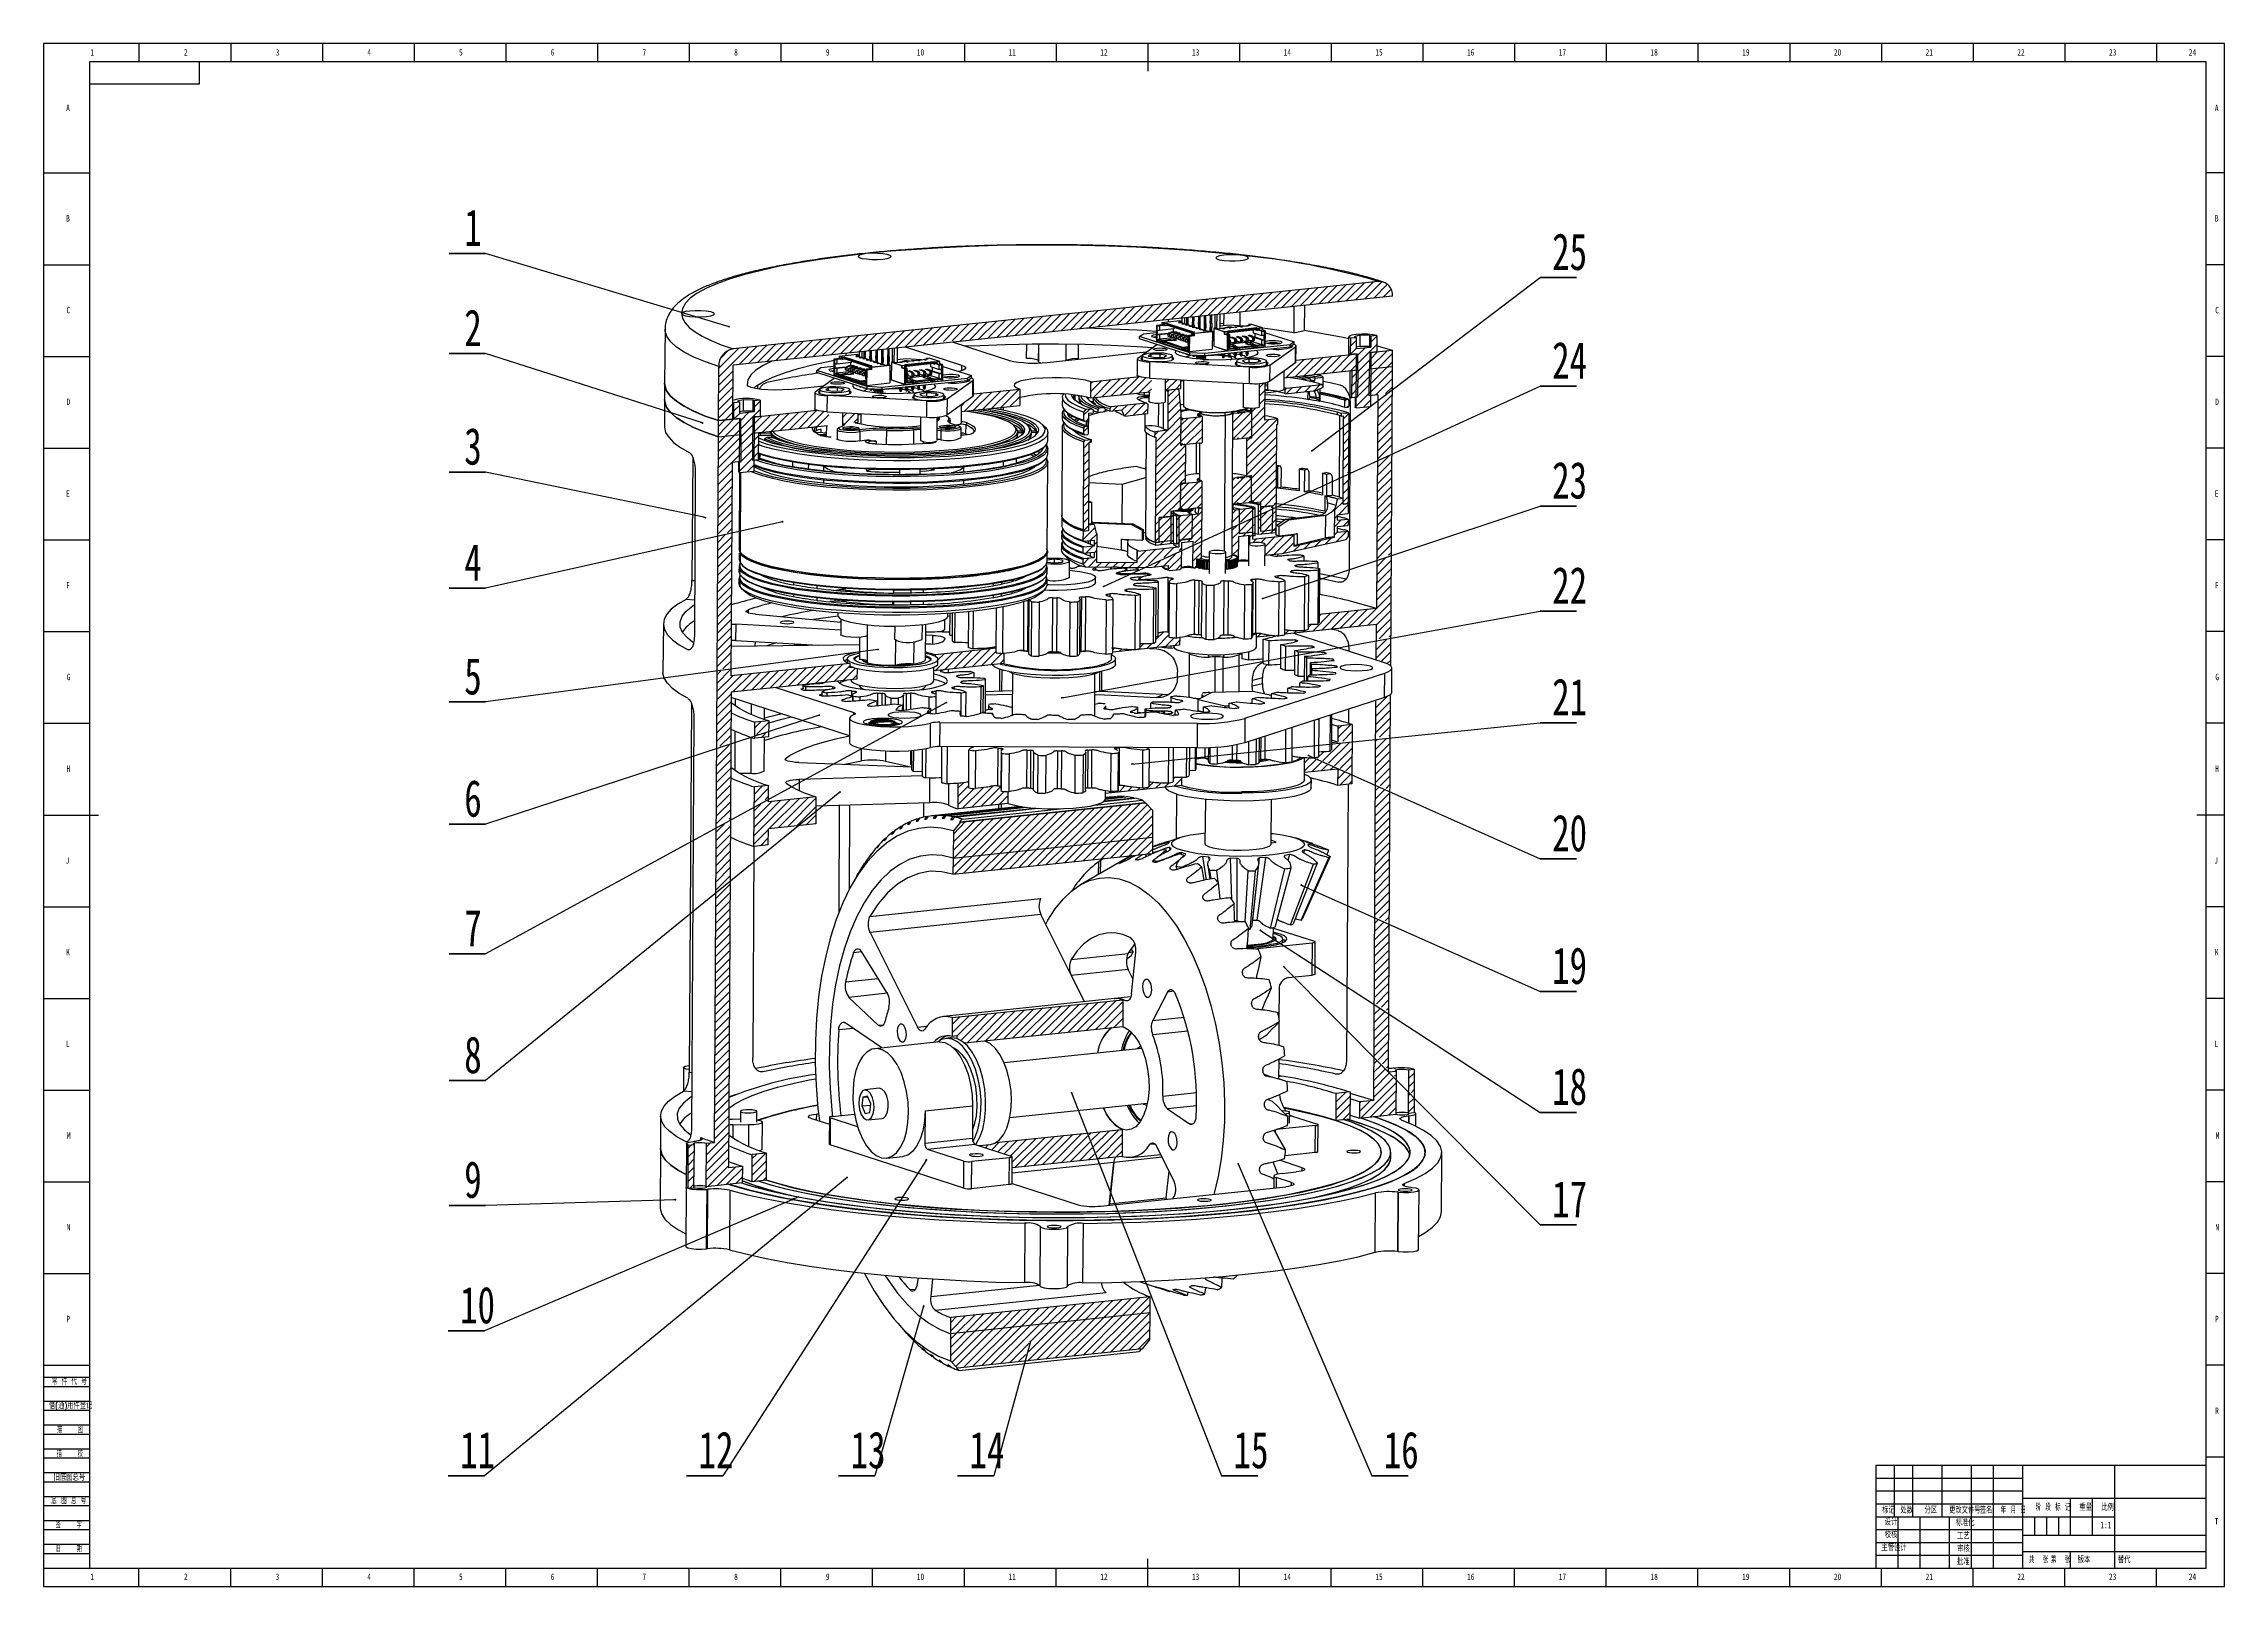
# Model space of a CAD drawing. Header units: millimetres. Extents: x 0 to 1189, y 0 to 841.
import ezdxf

# ---------------------------------------------------------------- set-up
doc = ezdxf.new("R2010")
doc.units = ezdxf.units.MM
for name, color, linetype in [('10', 7, 'Continuous'), ('5', 7, 'Continuous'), ('9', 7, 'Continuous'), ('SLD-0', 7, 'Continuous')]:
    doc.layers.add(name, color=color, linetype=linetype)
doc.styles.add('SLDTEXTSTYLE0', font='TXT', dxfattribs={"width": 0.7, "bigfont": 'bigfont'})
doc.styles.add('SLDTEXTSTYLE1', font='TXT', dxfattribs={"width": 0.6, "bigfont": 'bigfont'})
doc.styles.add('SLDTEXTSTYLE2', font='TXT', dxfattribs={"width": 0.614286, "bigfont": 'bigfont'})
doc.styles.add('SLDTEXTSTYLE3', font='TXT', dxfattribs={"width": 0.62, "bigfont": 'bigfont'})
doc.styles.add('SLDTEXTSTYLE4', font='TXT', dxfattribs={"width": 0.566667, "bigfont": 'bigfont'})
doc.styles.add('SLDTEXTSTYLE5', font='TXT', dxfattribs={"width": 0.7})
doc.dimstyles.new('SLDDIMSTYLE0', dxfattribs={"dimtxt": 0.18, "dimasz": 1.016, "dimexe": 0, "dimexo": 0.0625, "dimgap": 0, "dimtad": 0, "dimtih": 1, "dimtoh": 1, "dimdec": 0, "dimrnd": 1e-09, "dimzin": 0, "dimdsep": 46, "dimtxsty": 'Standard', "dimblk1": 'DOT', "dimblk2": 'DOT', "dimsah": 1, "dimcen": 0.09, "dimadec": 0, "dimazin": 0, "dimtfac": 1.016, "dimtdec": 0, "dimtofl": 0, "dimtmove": 0, "dimatfit": 3, "dimldrblk": 'DOT', "dimfxl": 0, "dimfrac": 2, "dimtolj": 1, "dimtzin": 0, "dimarcsym": 0})
doc.dimstyles.new('SLDDIMSTYLE1', dxfattribs={"dimtxt": 0.18, "dimasz": 4.08, "dimexe": 0, "dimexo": 0.0625, "dimgap": 0, "dimtad": 0, "dimtih": 1, "dimtoh": 1, "dimdec": 0, "dimrnd": 1e-09, "dimzin": 0, "dimdsep": 46, "dimtxsty": 'Standard', "dimsah": 1, "dimcen": 0.09, "dimadec": 0, "dimazin": 0, "dimtfac": 4.08, "dimtdec": 0, "dimtofl": 0, "dimtmove": 0, "dimatfit": 3, "dimfxl": 0, "dimfrac": 2, "dimtolj": 1, "dimtzin": 0, "dimarcsym": 0})

msp = doc.modelspace()

# ---------------------------------------------------------------- texts
at = {"layer": '10', "char_height": 3.5, "attachment_point": 2}
for s, insert, style in [('1', (26.5, 838), 'SLDTEXTSTYLE5'), ('2', (77.5, 838), 'SLDTEXTSTYLE5'), ('3', (127.5, 838), 'SLDTEXTSTYLE5'), ('4', (177.5, 838), 'SLDTEXTSTYLE5'), ('5', (227.5, 838), 'SLDTEXTSTYLE5'), ('6', (277.5, 838), 'SLDTEXTSTYLE5'), ('7', (327.5, 838), 'SLDTEXTSTYLE5'), ('8', (377.5, 838), 'SLDTEXTSTYLE5'), ('9', (427.5, 838), 'SLDTEXTSTYLE5'), ('10', (478.1, 838), 'SLDTEXTSTYLE5'), ('11', (528.1, 838), 'SLDTEXTSTYLE5'), ('12', (578.1, 838), 'SLDTEXTSTYLE5'), ('13', (628.1, 838), 'SLDTEXTSTYLE5'), ('14', (678.1, 838), 'SLDTEXTSTYLE5'), ('15', (728.1, 838), 'SLDTEXTSTYLE5'), ('16', (778.1, 838), 'SLDTEXTSTYLE5'), ('17', (828.1, 838), 'SLDTEXTSTYLE5'), ('18', (878.1, 838), 'SLDTEXTSTYLE5'), ('19', (928.1, 838), 'SLDTEXTSTYLE5'), ('20', (978.1, 838), 'SLDTEXTSTYLE5'), ('21', (1028.1, 838), 'SLDTEXTSTYLE5'), ('22', (1078.1, 838), 'SLDTEXTSTYLE5'), ('23', (1128.1, 838), 'SLDTEXTSTYLE5'), ('24', (1171.6, 838), 'SLDTEXTSTYLE5'), ('A', (13.3, 807.7), 'SLDTEXTSTYLE5'), ('A', (1184.8, 807.7), 'SLDTEXTSTYLE5'), ('B', (13.3, 747.5), 'SLDTEXTSTYLE5'), ('B', (1184.8, 747.5), 'SLDTEXTSTYLE5'), ('C', (13.5, 697.5), 'SLDTEXTSTYLE5'), ('C', (1185, 697.5), 'SLDTEXTSTYLE5'), ('D', (13.5, 647.5), 'SLDTEXTSTYLE5'), ('D', (1185, 647.5), 'SLDTEXTSTYLE5'), ('E', (13.3, 597.5), 'SLDTEXTSTYLE5'), ('E', (1184.8, 597.5), 'SLDTEXTSTYLE5'), ('F', (13.3, 547.5), 'SLDTEXTSTYLE5'), ('F', (1184.8, 547.5), 'SLDTEXTSTYLE5'), ('G', (13.6, 497.5), 'SLDTEXTSTYLE5'), ('G', (1185.1, 497.5), 'SLDTEXTSTYLE5'), ('H', (13.5, 447.5), 'SLDTEXTSTYLE5'), ('H', (1185, 447.5), 'SLDTEXTSTYLE5'), ('J', (13, 397.5), 'SLDTEXTSTYLE5'), ('J', (1184.5, 397.5), 'SLDTEXTSTYLE5'), ('K', (13.3, 347.5), 'SLDTEXTSTYLE5'), ('K', (1184.8, 347.5), 'SLDTEXTSTYLE5'), ('L', (13.2, 297.5), 'SLDTEXTSTYLE5'), ('L', (1184.7, 297.5), 'SLDTEXTSTYLE5'), ('M', (13.7, 247.5), 'SLDTEXTSTYLE5'), ('M', (1185.2, 247.5), 'SLDTEXTSTYLE5'), ('N', (13.6, 197.5), 'SLDTEXTSTYLE5'), ('N', (1185.1, 197.5), 'SLDTEXTSTYLE5'), ('P', (13.4, 147.5), 'SLDTEXTSTYLE5'), ('P', (1184.9, 147.5), 'SLDTEXTSTYLE5'), ('R', (1185, 97.5), 'SLDTEXTSTYLE5'), ('T', (1184.7, 37.3), 'SLDTEXTSTYLE5'), ('校核', (1007.2, 29.9), 'SLDTEXTSTYLE0'), ('主管设计', (1008.9, 22.8), 'SLDTEXTSTYLE0'), ('1', (26.5, 7), 'SLDTEXTSTYLE5'), ('2', (77.5, 7), 'SLDTEXTSTYLE5'), ('3', (127.5, 7), 'SLDTEXTSTYLE5'), ('4', (177.5, 7), 'SLDTEXTSTYLE5'), ('5', (227.5, 7), 'SLDTEXTSTYLE5'), ('6', (277.5, 7), 'SLDTEXTSTYLE5'), ('7', (327.5, 7), 'SLDTEXTSTYLE5'), ('8', (377.5, 7), 'SLDTEXTSTYLE5'), ('9', (427.5, 7), 'SLDTEXTSTYLE5'), ('10', (478.1, 7), 'SLDTEXTSTYLE5'), ('11', (528.1, 7), 'SLDTEXTSTYLE5'), ('12', (578.1, 7), 'SLDTEXTSTYLE5'), ('13', (628.1, 7), 'SLDTEXTSTYLE5'), ('14', (678.1, 7), 'SLDTEXTSTYLE5'), ('15', (728.1, 7), 'SLDTEXTSTYLE5'), ('16', (778.1, 7), 'SLDTEXTSTYLE5'), ('17', (828.1, 7), 'SLDTEXTSTYLE5'), ('18', (878.1, 7), 'SLDTEXTSTYLE5'), ('19', (928.1, 7), 'SLDTEXTSTYLE5'), ('20', (978.1, 7), 'SLDTEXTSTYLE5'), ('21', (1028.1, 7), 'SLDTEXTSTYLE5'), ('22', (1078.1, 7), 'SLDTEXTSTYLE5'), ('23', (1128.1, 7), 'SLDTEXTSTYLE5'), ('24', (1171.6, 7), 'SLDTEXTSTYLE5')]:
    msp.add_mtext(s, dxfattribs=dict(at, insert=insert, style=style))
at = {"layer": '10', "color": 7, "insert": (1112.5, 16.2), "char_height": 3.5, "attachment_point": 2, "style": 'SLDTEXTSTYLE0'}
msp.add_mtext('版本', dxfattribs=at)
at = {"layer": '9', "color": 7, "char_height": 3.5}
for s, insert, attachment_point, style in [('零 件 代 号', (4.5, 113.4), 1, 'SLDTEXTSTYLE2'), ('借(通)用件登记', (2.9, 100.3), 1, 'SLDTEXTSTYLE0'), ('描    图', (14.4, 87.2), 2, 'SLDTEXTSTYLE4'), ('描    校', (14.3, 74.1), 2, 'SLDTEXTSTYLE4'), ('旧底图总号', (5.5, 61.2), 1, 'SLDTEXTSTYLE0'), ('底 图 总 号', (4.2, 48.4), 1, 'SLDTEXTSTYLE2'), ('标记', (1005.8, 43.3), 2, 'SLDTEXTSTYLE0'), ('设计', (1007.2, 36.8), 2, 'SLDTEXTSTYLE0'), ('处数', (1015.8, 43.3), 2, 'SLDTEXTSTYLE0'), ('分区', (1028.9, 43.3), 2, 'SLDTEXTSTYLE0'), ('更改文件号', (1047.5, 43.3), 2, 'SLDTEXTSTYLE0'), ('标准化', (1047.6, 36.4), 2, 'SLDTEXTSTYLE0'), ('签名', (1059.1, 43.3), 2, 'SLDTEXTSTYLE0'), ('年 月 日', (1073.9, 43.3), 2, 'SLDTEXTSTYLE3'), ('阶 段 标 记', (1095.5, 44.8), 2, 'SLDTEXTSTYLE2'), ('重量', (1113.4, 44.8), 2, 'SLDTEXTSTYLE0'), ('比例', (1125.3, 44.8), 2, 'SLDTEXTSTYLE0'), ('签    字', (13.7, 35.2), 2, 'SLDTEXTSTYLE4'), ('工艺', (1046.7, 29.2), 2, 'SLDTEXTSTYLE0'), ('日    期', (13.8, 22.2), 2, 'SLDTEXTSTYLE4'), ('批准', (1046.7, 15.2), 2, 'SLDTEXTSTYLE0'), ('审核', (1046.7, 22.2), 2, 'SLDTEXTSTYLE0'), ('共  张', (1087.7, 16.2), 2, 'SLDTEXTSTYLE1'), ('第  张', (1099.7, 16.2), 2, 'SLDTEXTSTYLE1')]:
    msp.add_mtext(s, dxfattribs=dict(at, insert=insert, attachment_point=attachment_point, style=style))
at = {"layer": 'SLD-0', "char_height": 3.5}
for s, insert, attachment_point, style in [('1:1', (1124.4, 35.2), 2, 'SLDTEXTSTYLE5'), ('替代', (1130.9, 16.2), 1, 'SLDTEXTSTYLE0')]:
    msp.add_mtext(s, dxfattribs=dict(at, insert=insert, attachment_point=attachment_point, style=style))

# ---------------------------------------------------------------- blocks, each defined once
blk = doc.blocks.new('SW_HATCH_0')
at = {"color": 0, "linetype": 'Continuous', "lineweight": 18}
for p, q in [((111.7, 394.6), (121.5, 404.4)), ((116.7, 395.1), (126.6, 404.9)), ((121.7, 395.6), (131.6, 405.5)), ((126.7, 396.1), (136.6, 406)), ((131.7, 396.7), (141.6, 406.5)), ((136.8, 397.2), (146.3, 406.7)), ((141.8, 397.7), (149.3, 405.2)), ((1.4, 383), (11.2, 392.9)), ((6.4, 383.5), (16.2, 393.4)), ((11.4, 384.1), (21.3, 393.9)), ((16.4, 384.6), (26.3, 394.5)), ((21.4, 385.1), (31.3, 395)), ((26.4, 385.6), (36.3, 395.5)), ((31.4, 386.2), (41.3, 396)), ((36.5, 386.7), (46.3, 396.6)), ((41.5, 387.2), (51.3, 397.1)), ((46.5, 387.7), (56.4, 397.6)), ((51.5, 388.3), (61.4, 398.1)), ((56.5, 388.8), (66.4, 398.7)), ((61.5, 389.3), (71.4, 399.2)), ((66.5, 389.8), (76.4, 399.7)), ((71.6, 390.4), (81.4, 400.2)), ((76.6, 390.9), (86.4, 400.8)), ((82.6, 392.5), (91.5, 401.3)), ((87.4, 392.7), (96.5, 401.8)), ((91.6, 392.5), (101.5, 402.3)), ((96.6, 393), (106.5, 402.9)), ((101.6, 393.5), (111.5, 403.4)), ((106.7, 394), (116.5, 403.9)), ((146.8, 398.2), (151.2, 402.6)), ((151.8, 398.8), (151.9, 398.9)), ((-114, 370.9), (-104.1, 380.8)), ((-109, 371.5), (-99.1, 381.3)), ((-104, 372), (-94.1, 381.9)), ((-98.9, 372.5), (-89.1, 382.4)), ((-92.9, 374.1), (-84.1, 382.9)), ((-88.2, 374.3), (-79, 383.4)), ((-83.9, 374.1), (-74, 384)), ((-78.9, 374.6), (-69, 384.5)), ((-73.9, 375.1), (-64, 385)), ((-68.9, 375.7), (-59, 385.5)), ((-63.8, 376.2), (-54, 386.1)), ((-58.8, 376.7), (-49, 386.6)), ((-53.8, 377.2), (-43.9, 387.1)), ((-48.8, 377.8), (-38.9, 387.6)), ((-43.8, 378.3), (-33.9, 388.2)), ((-38.8, 378.8), (-28.9, 388.7)), ((-33.7, 379.3), (-23.9, 389.2)), ((-28.7, 379.9), (-18.9, 389.7)), ((-23.7, 380.4), (-13.9, 390.3)), ((-18.7, 380.9), (-8.8, 390.8)), ((-13.7, 381.4), (-3.8, 391.3)), ((-8.7, 382), (1.2, 391.8)), ((-3.7, 382.5), (6.2, 392.4)), ((-215.4, 354.8), (-199.4, 370.8)), ((-215.4, 359.4), (-204.4, 370.3)), ((-214.3, 364.9), (-209.9, 369.4)), ((-204.3, 361.5), (-194.4, 371.4)), ((-199.2, 362), (-189.4, 371.9)), ((-194.2, 362.6), (-184.4, 372.4)), ((-189.2, 363.1), (-179.3, 372.9)), ((-184.2, 363.6), (-174.3, 373.5)), ((-179.2, 364.1), (-169.3, 374)), ((-174.2, 364.7), (-164.3, 374.5)), ((-169.1, 365.2), (-159.3, 375)), ((-164.1, 365.7), (-154.3, 375.6)), ((-159.1, 366.2), (-149.2, 376.1)), ((-154.1, 366.8), (-144.2, 376.6)), ((-149.1, 367.3), (-139.2, 377.1)), ((-144.1, 367.8), (-134.2, 377.7)), ((-139.1, 368.3), (-129.2, 378.2)), ((-134, 368.9), (-124.2, 378.7)), ((-129, 369.4), (-119.2, 379.2)), ((-124, 369.9), (-114.1, 379.8)), ((-119, 370.4), (-109.1, 380.3)), ((129.1, 367.1), (132.4, 370.3)), ((129.2, 371.6), (132.4, 374.8)), ((132.3, 361.3), (143.4, 372.4)), ((132.4, 365.8), (137.2, 370.7)), ((139.4, 359.4), (149, 369)), ((140.2, 373.7), (143.4, 376.9)), ((-215.4, 350.3), (-207.6, 358.1)), ((92.9, 357.8), (93.5, 358.4)), ((94, 354.4), (103.9, 364.3)), ((99, 354.9), (108.9, 364.8)), ((104, 355.5), (113.9, 365.3)), ((109, 356), (118.9, 365.9)), ((114.1, 356.5), (123.9, 366.4)), ((119.1, 357), (128.9, 366.9)), ((124.1, 357.6), (133, 366.5)), ((129.1, 358.1), (133, 362)), ((129.7, 354.2), (133, 357.5)), ((132.3, 356.8), (140.1, 364.6)), ((132.3, 352.3), (140.1, 360.1)), ((139.4, 350.4), (149.2, 360.2)), ((139.4, 354.9), (144.1, 359.7)), ((139.4, 345.9), (151.7, 358.3)), ((139.5, 364), (144, 368.5)), ((144.1, 359.7), (151.8, 367.3)), ((149.2, 360.2), (151.7, 362.8)), ((-215.5, 345.8), (-207.7, 353.6)), ((-215.5, 341.3), (-207.7, 349.1)), ((-81.5, 336.1), (-71.7, 345.9)), ((-76.5, 336.6), (-66.6, 346.4)), ((-71.5, 337.1), (-61.6, 347)), ((-66.5, 337.6), (-56.6, 347.5)), ((-61.5, 338.2), (-51.6, 348)), ((-12.5, 346.7), (-6.5, 352.7)), ((-12.5, 351.2), (-11.5, 352.2)), ((-11.3, 343.4), (-1.5, 353.3)), ((-6.3, 343.9), (3.6, 353.8)), ((-1.3, 344.5), (8.6, 354.3)), ((3.7, 345), (13.6, 354.8)), ((8.7, 345.5), (17.5, 354.2)), ((13.8, 346), (20.5, 352.7)), ((18.8, 346.5), (20.5, 348.2)), ((28.2, 351.5), (30.2, 353.5)), ((28.8, 347.6), (34.5, 353.3)), ((29.4, 339.3), (35.6, 345.4)), ((29.5, 343.8), (33.8, 348.1)), ((33.8, 348.1), (36.6, 350.9)), ((79.5, 348.9), (82, 351.4)), ((79.5, 344.4), (82.5, 347.4)), ((94.2, 345.6), (97.4, 348.9)), ((99.2, 346.1), (102.5, 349.4)), ((104.2, 346.6), (107.5, 349.9)), ((109.2, 347.2), (112.5, 350.5)), ((129.7, 349.7), (132.9, 352.9)), ((129.7, 345.2), (132.9, 348.4)), ((132.2, 343.3), (140, 351.1)), ((132.2, 338.8), (140, 346.6)), ((132.3, 347.8), (140.1, 355.6)), ((142.7, 344.8), (151.7, 353.7)), ((148.1, 345.7), (151.7, 349.2)), ((-215.5, 336.8), (-207.7, 344.6)), ((-215.5, 332.3), (-207.7, 340.1)), ((-212.1, 331.2), (-207.8, 335.5)), ((-207.1, 336.2), (-203.9, 339.4)), ((-207.1, 331.8), (-203.8, 335)), ((-203.9, 325.9), (-192.9, 336.9)), ((-203.9, 330.4), (-198.8, 335.6)), ((-196.8, 324), (-187, 333.9)), ((-196.8, 328.5), (-192, 333.3)), ((-196.1, 338.2), (-192.9, 341.5)), ((-191.8, 324.5), (-182, 334.4)), ((-186.8, 325), (-177, 334.9)), ((-181.8, 325.6), (-172, 335.4)), ((-176.8, 326.1), (-166.9, 336)), ((-171.8, 326.6), (-161.9, 336.5)), ((-166.8, 327.1), (-158.1, 335.8)), ((-161.8, 327.7), (-155.4, 334)), ((-147.7, 332.7), (-145.4, 335.1)), ((-146.7, 329.2), (-141.1, 334.9)), ((-83, 339), (-81.2, 340.9)), ((-56.5, 338.7), (-51.3, 343.8)), ((-51.4, 339.2), (-51.3, 339.3)), ((-16.5, 333.8), (-12.9, 337.3)), ((-8.3, 337.4), (-7.9, 337.9)), ((-5.5, 335.8), (-4.8, 336.4)), ((-0.5, 336.3), (2.2, 338.9)), ((4.4, 336.6), (7.2, 339.4)), ((5.8, 333.5), (12.2, 340)), ((10.6, 333.9), (17.2, 340.5)), ((15.6, 334.4), (18.5, 337.3)), ((29.4, 334.8), (36, 341.3)), ((29.4, 330.2), (36.3, 337.2)), ((64.9, 325.3), (75.3, 335.7)), ((64.9, 329.8), (70.6, 335.5)), ((64.9, 334.3), (65.5, 334.9)), ((75.3, 331.2), (82.4, 338.4)), ((75.3, 335.7), (77.2, 337.7)), ((75.3, 326.7), (82.4, 333.9)), ((79.5, 339.9), (82.5, 342.9)), ((125.3, 331.9), (128.2, 334.7)), ((126, 341.5), (127, 342.6)), ((127.1, 338.2), (128.3, 339.4)), ((132.7, 343.7), (132.9, 343.9)), ((136.2, 338.2), (140, 342)), ((143.8, 336.9), (151.6, 344.7)), ((143.8, 332.4), (151.6, 340.2)), ((143.8, 327.9), (151.6, 335.7)), ((-215.7, 309.7), (-203.3, 322)), ((-215.6, 323.2), (-207.1, 331.8)), ((-215.6, 327.7), (-212.1, 331.2)), ((-215.6, 314.2), (-206.9, 322.9)), ((-215.6, 318.7), (-211.9, 322.4)), ((-211.9, 322.4), (-203.3, 331.1)), ((-206.9, 322.9), (-203.3, 326.5)), ((-204, 321.4), (-196.2, 329.2)), ((-204, 316.9), (-196.2, 324.7)), ((-196.9, 319.5), (-193.6, 322.7)), ((-141.7, 329.8), (-139.3, 332.2)), ((-16.5, 324.7), (-13.9, 327.4)), ((-15.1, 330.6), (-13.9, 331.9)), ((22.3, 323.1), (24.2, 325)), ((22.8, 314.7), (36.5, 328.4)), ((22.8, 310.2), (36.5, 323.8)), ((22.9, 319.2), (29.2, 325.6)), ((29.4, 325.7), (36.5, 332.9)), ((36.4, 319.3), (48.1, 331)), ((36.5, 323.8), (45.5, 332.9)), ((36.5, 328.4), (40.5, 332.3)), ((39.7, 318.1), (48.1, 326.5)), ((44.7, 318.6), (48.1, 322)), ((64.8, 320.8), (75.3, 331.2)), ((69.8, 321.3), (75.3, 326.7)), ((72.6, 315.1), (89.4, 331.8)), ((72.6, 310.6), (88.8, 326.8)), ((72.6, 306.1), (88.8, 322.3)), ((72.6, 319.6), (74.5, 321.5)), ((74.6, 321.5), (75.2, 322.2)), ((75.2, 322.2), (84.4, 331.3)), ((125.2, 318.3), (128.2, 321.3)), ((125.3, 322.8), (128.3, 325.8)), ((143.7, 318.8), (151.5, 326.6)), ((143.7, 314.3), (151.5, 322.1)), ((143.8, 323.4), (151.6, 331.2)), ((-215.7, 305.2), (-203.3, 317.5)), ((-215.7, 300.7), (-203.4, 313)), ((-204.1, 303.3), (-196.3, 311.1)), ((-204, 312.4), (-196.2, 320.1)), ((-204, 307.8), (-196.2, 315.6)), ((-196.9, 315), (-193.6, 318.2)), ((-196.9, 310.5), (-193.7, 313.7)), ((-16.6, 315.7), (-13.6, 318.7)), ((-16.6, 311.2), (-13.6, 314.2)), ((-16.6, 306.7), (-13.6, 309.7)), ((-13.2, 319.1), (-12.3, 320)), ((22.7, 296.6), (39, 312.9)), ((22.8, 305.7), (36.4, 319.3)), ((22.8, 301.2), (39, 317.4)), ((72.5, 301.5), (88.8, 317.8)), ((75.1, 299.6), (88.8, 313.3)), ((125.2, 313.8), (128.2, 316.8)), ((125.2, 309.3), (128.2, 312.3)), ((143.7, 305.3), (150.4, 312)), ((144.1, 310.2), (151.5, 317.6)), ((-215.8, 291.6), (-208, 299.4)), ((-215.7, 296.1), (-207.9, 303.9)), ((-199.8, 303.1), (-196.3, 306.6)), ((-16.7, 297.6), (-13.7, 300.6)), ((-16.6, 302.2), (-13.7, 305.1)), ((22.7, 292.1), (39, 308.4)), ((22.7, 287.6), (38.9, 303.9)), ((36.3, 287.7), (46.1, 297.6)), ((36.4, 296.9), (38.9, 299.3)), ((64.7, 293.7), (70.8, 299.8)), ((64.7, 298.2), (66.2, 299.7)), ((64.7, 289.2), (75.1, 299.6)), ((75.1, 295.1), (88.7, 308.8)), ((75.1, 290.6), (88.7, 304.2)), ((75.8, 286.8), (88.7, 299.7)), ((125.1, 300.3), (125.4, 300.5)), ((125.1, 295.7), (128.1, 298.7)), ((125.2, 304.8), (128.2, 307.8)), ((127.4, 302.5), (128.1, 303.2)), ((143.6, 300.8), (151.4, 308.6)), ((143.6, 296.3), (151.4, 304.1)), ((143.6, 291.8), (151.4, 299.6)), ((-215.8, 287.1), (-208, 294.9)), ((-215.8, 282.6), (-208, 290.4)), ((-215.8, 278.1), (-208, 285.9)), ((-16.7, 293.1), (-13.7, 296.1)), ((-16.7, 288.6), (-13.7, 291.6)), ((-16.7, 284.1), (-13.8, 287.1)), ((22.6, 278.6), (36.3, 292.2)), ((22.7, 283.1), (36.3, 296.7)), ((26.7, 278.2), (36.3, 287.7)), ((36.2, 283.2), (47.9, 294.9)), ((36.3, 292.2), (41.1, 297.1)), ((40.4, 282.8), (47.9, 290.4)), ((45.4, 283.4), (47.9, 285.9)), ((65.4, 285.5), (75.1, 295.1)), ((70.5, 286), (75.1, 290.6)), ((80.2, 286.7), (88.7, 295.2)), ((81.9, 283.9), (88.6, 290.7)), ((86.7, 284.2), (88.6, 286.2)), ((120.5, 282.2), (125.1, 286.7)), ((122, 288.1), (122, 288.1)), ((125.1, 291.2), (128.1, 294.2)), ((125.1, 286.7), (128.1, 289.7)), ((143.5, 282.7), (151.3, 290.5)), ((143.5, 278.2), (151.3, 286)), ((143.6, 287.2), (151.4, 295)), ((-215.9, 273.6), (-208.1, 281.4)), ((-215.9, 269), (-208.1, 276.8)), ((-16.8, 279.6), (-13.8, 282.6)), ((-16.8, 275.1), (-13.8, 278.1)), ((-16.4, 271), (-13.8, 273.5)), ((-13.8, 273.5), (-13.4, 274)), ((22.6, 274.1), (24.6, 276)), ((24.5, 271.5), (31, 278)), ((24.5, 267), (31, 273.5)), ((24.6, 276), (26.7, 278.2)), ((31, 278), (32.3, 279.3)), ((31, 273.5), (32.3, 274.8)), ((34.1, 276.6), (35.4, 277.9)), ((35.4, 273.4), (41.8, 279.7)), ((35.4, 277.9), (36.8, 279.2)), ((35.4, 268.9), (42.7, 276.2)), ((42.6, 271.6), (47.8, 276.8)), ((42.7, 276.2), (47.9, 281.4)), ((64.6, 284.7), (65, 285)), ((64.6, 280.1), (66.8, 282.4)), ((64.6, 275.6), (68.5, 279.6)), ((64.6, 271.1), (67, 273.5)), ((68.5, 279.6), (71.9, 282.9)), ((68.5, 270.5), (75.3, 277.4)), ((69, 275.5), (75.8, 282.3)), ((75.7, 273.3), (77, 274.6)), ((75.8, 282.3), (76.9, 283.4)), ((78.9, 280.9), (80.2, 282.2)), ((78.9, 276.4), (80.2, 277.7)), ((80.1, 273.2), (86.6, 279.7)), ((80.2, 282.2), (81.9, 283.9)), ((80.2, 277.7), (83.6, 281.2)), ((82.1, 270.7), (86.6, 275.2)), ((85.7, 283.3), (86.7, 284.2)), ((86.6, 279.7), (88.6, 281.7)), ((86.6, 275.2), (88.6, 277.1)), ((120.5, 277.7), (121.9, 279.1)), ((120.5, 273.1), (124.2, 276.9)), ((122.5, 279.6), (128, 285.2)), ((125.3, 273.5), (128, 276.2)), ((127.5, 280.2), (128, 280.7)), ((143.5, 273.7), (151.3, 281.5)), ((143.5, 269.2), (151.3, 277)), ((-216, 255.5), (-208.2, 263.3)), ((-215.9, 264.5), (-212, 268.4)), ((-215.9, 260), (-208.1, 267.8)), ((-210.7, 269.8), (-208.1, 272.3)), ((-16.9, 261.5), (-16.2, 262.2)), ((-16.8, 266), (-10.3, 272.5)), ((-16.8, 270.5), (-16.7, 270.7)), ((-15.1, 258.8), (-11.2, 262.7)), ((-12.9, 265.5), (-9.3, 269)), ((-10.8, 263.1), (-9.4, 264.5)), ((22.6, 269.6), (24.5, 271.5)), ((22.6, 265), (24.5, 267)), ((25.3, 263.3), (27, 264.9)), ((27, 264.9), (31, 269)), ((27.3, 256.3), (32.9, 261.9)), ((30.3, 263.8), (32.3, 265.8)), ((31, 269), (32.3, 270.3)), ((34.1, 272.1), (35.4, 273.4)), ((34.1, 267.6), (35.4, 268.9)), ((34.7, 263.7), (35.4, 264.4)), ((35.4, 264.4), (37, 266)), ((37, 266), (42.6, 271.6)), ((40.4, 264.9), (42, 266.5)), ((42, 266.5), (42.6, 267.1)), ((42.6, 267.1), (47.8, 272.3)), ((43.1, 258.7), (47.8, 263.3)), ((44, 264), (47.8, 267.8)), ((64.5, 266.6), (68.5, 270.5)), ((64.5, 262.1), (67.9, 265.5)), ((70.5, 268), (72.1, 269.7)), ((72.1, 269.7), (75.7, 273.3)), ((74.2, 267.3), (75.7, 268.8)), ((75.7, 268.8), (77, 270.1)), ((75.7, 264.3), (78, 266.6)), ((78.8, 271.9), (80.1, 273.2)), ((80.2, 264.3), (83, 267.1)), ((80.5, 269.1), (82.1, 270.7)), ((82.5, 257.6), (93.1, 268.2)), ((82.5, 262.1), (88, 267.7)), ((85.5, 269.6), (87.1, 271.2)), ((87.1, 271.2), (88.5, 272.6)), ((87.4, 258), (98.1, 268.7)), ((92.5, 258.6), (98.1, 264.3)), ((98.2, 259.9), (101.7, 263.3)), ((104, 261.1), (107.4, 264.6)), ((109.7, 262.4), (113.1, 265.8)), ((115.5, 263.7), (118.9, 267.1)), ((120.4, 268.6), (122, 270.2)), ((121.2, 264.9), (127, 270.7)), ((143.4, 264.7), (151.2, 272.5)), ((143.4, 260.1), (151.2, 267.9)), ((143.4, 255.6), (151.2, 263.4)), ((-216, 251), (-208.2, 258.8)), ((-216, 246.5), (-208.2, 254.3)), ((-216, 242), (-208.2, 249.8)), ((-16.8, 252.6), (-13.4, 256)), ((-13.7, 251.2), (-9.4, 255.5)), ((-10.8, 258.6), (-9.4, 260)), ((-9.3, 251.1), (-6.6, 253.8)), ((-4.8, 251.1), (-2.2, 253.7)), ((-0.4, 251.1), (2.3, 253.7)), ((4.1, 251), (6.7, 253.7)), ((8.5, 251), (11.2, 253.6)), ((12.9, 255.3), (17.8, 260.3)), ((13, 250.9), (22.9, 260.8)), ((18.9, 252.4), (27.9, 261.4)), ((22.2, 251.2), (25.2, 254.2)), ((27.2, 251.7), (33.6, 258.1)), ((29.7, 249.7), (36.9, 256.9)), ((33.9, 249.5), (36.8, 252.4)), ((35.6, 260.1), (36.9, 261.4)), ((43.1, 254.2), (47.7, 258.8)), ((44, 250.5), (45.1, 251.7)), ((64.3, 257.4), (67.9, 260.9)), ((67.5, 256.1), (67.8, 256.4)), ((143.3, 246.6), (151.1, 254.4)), ((143.3, 242.1), (151.1, 249.9)), ((143.4, 251.1), (148.2, 256)), ((149.8, 257.6), (151.2, 258.9)), ((-216.1, 237.4), (-208.3, 245.2)), ((-216.1, 232.9), (-208.3, 240.7)), ((143.3, 237.6), (151.1, 245.4)), ((143.3, 233.1), (151.1, 240.9)), ((-216.2, 219.4), (-208.4, 227.2)), ((-216.1, 228.4), (-208.3, 236.2)), ((-216.1, 223.9), (-208.3, 231.7)), ((113.3, 216.5), (123.1, 226.4)), ((118.3, 217.1), (128.1, 226.9)), ((123.3, 217.6), (133.2, 227.5)), ((128.3, 218.1), (138.2, 228)), ((133.3, 218.6), (143.2, 228.5)), ((138.3, 219.2), (151, 231.8)), ((143.2, 228.5), (151, 236.3)), ((143.2, 219.5), (151, 227.3)), ((-216.2, 214.9), (-208.4, 222.7)), ((-216.2, 210.3), (-208.4, 218.1)), ((22.7, 211.3), (27.2, 215.8)), ((23, 207.1), (30, 214.1)), ((78.2, 212.9), (80.2, 214.9)), ((83.2, 213.4), (84, 214.2)), ((93.2, 214.4), (95.5, 216.7)), ((98.2, 215), (99.8, 216.5)), ((103.2, 215.5), (104.3, 216.5)), ((105.9, 218.2), (107.6, 219.8)), ((108.3, 216), (118.1, 225.9)), ((112, 224.2), (113.1, 225.4)), ((143.2, 215), (151, 222.8)), ((144.7, 212), (150.9, 218.3)), ((-216.3, 201.3), (-208.5, 209.1)), ((-216.3, 196.8), (-208.5, 204.6)), ((-216.2, 205.8), (-208.4, 213.6)), ((-97.4, 194.5), (-87.5, 204.4)), ((-95.9, 200.5), (-92.5, 203.8)), ((-92.3, 195), (-82.5, 204.9)), ((-87.3, 195.6), (-77.5, 205.4)), ((-82.3, 196.1), (-72.4, 205.9)), ((-77.3, 196.6), (-67.4, 206.5)), ((-72.3, 197.1), (-64.2, 205.3)), ((-67.3, 197.7), (-61, 203.9)), ((-0.7, 205.8), (0.5, 207)), ((2.9, 205), (4.5, 206.5)), ((8, 205.5), (8.7, 206.2)), ((13, 206), (13.5, 206.5)), ((14.2, 207.2), (16.3, 209.4)), ((18, 206.6), (20.9, 209.5)), ((28, 207.6), (33, 212.6)), ((33, 208.1), (35.8, 211)), ((143.1, 206), (148.9, 211.8)), ((143.1, 210.5), (143.4, 210.8)), ((143.1, 201.4), (150.9, 209.2)), ((145.7, 199.5), (150.9, 204.7)), ((150.2, 213), (150.9, 213.8)), ((-216.4, 178.7), (-202.8, 192.3)), ((-216.4, 183.3), (-207.8, 191.8)), ((-216.3, 187.8), (-209.1, 195)), ((-216.3, 192.3), (-214.2, 194.4)), ((-213.1, 195.5), (-208.5, 200.1)), ((-207.7, 183), (-197.8, 192.8)), ((-202.7, 183.5), (-192.8, 193.4)), ((-197.6, 184), (-187.8, 193.9)), ((-192.6, 184.5), (-182.8, 194.4)), ((-187.6, 185.1), (-177.8, 194.9)), ((-182.6, 185.6), (-172.7, 195.5)), ((-177.6, 186.1), (-167.7, 196)), ((-172.6, 186.6), (-162.7, 196.5)), ((-167.6, 187.2), (-157.7, 197)), ((-162.5, 187.7), (-152.7, 197.6)), ((-157.5, 188.2), (-147.7, 198.1)), ((-152.5, 188.7), (-143.9, 197.3)), ((-147.5, 189.3), (-140.8, 196)), ((-142.5, 189.8), (-140.1, 192.2)), ((-62.2, 198.2), (-59.9, 200.6)), ((149, 198.4), (150.8, 200.2)), ((-216.4, 174.2), (-208.6, 182)), ((142.9, 174.4), (149.2, 180.7)), ((-216.5, 165.2), (-208.7, 173)), ((-216.5, 160.7), (-208.7, 168.5)), ((-216.4, 169.7), (-208.6, 177.5)), ((-195.8, 163.4), (-192.3, 166.9)), ((-194.9, 159.8), (-188, 166.7)), ((142.9, 169.8), (150.7, 177.6)), ((142.9, 165.3), (150.7, 173.1)), ((142.9, 160.8), (150.6, 168.6)), ((-216.5, 156.2), (-208.7, 164)), ((-214.8, 153.4), (-208.7, 159.4)), ((-192.1, 158.1), (-189.9, 160.4)), ((-188.3, 161.9), (-188, 162.2)), ((114, 145.4), (123.7, 155.1)), ((117.1, 144.1), (128.7, 155.6)), ((118.6, 154.5), (118.7, 154.6)), ((122.2, 158.1), (129.3, 165.2)), ((122.2, 162.6), (124.3, 164.7)), ((124.8, 156.2), (129.9, 161.4)), ((129.8, 156.8), (129.9, 156.8)), ((142.8, 151.8), (148.8, 157.7)), ((142.8, 156.3), (143.7, 157.2)), ((142.8, 147.3), (150.6, 155.1)), ((144.9, 158.3), (150.6, 164.1)), ((149.9, 158.9), (150.6, 159.6)), ((-216.6, 147.1), (-209.7, 154)), ((-216.6, 142.6), (-208.8, 150.4)), ((-216.6, 138.1), (-208.8, 145.9)), ((-216.5, 151.6), (-216.4, 151.8)), ((104, 144.4), (106.8, 147.2)), ((104, 139.9), (110.1, 146)), ((108, 139.4), (113.3, 144.7)), ((110.9, 146.8), (114.6, 150.5)), ((113, 139.9), (116.4, 143.3)), ((120.3, 142.7), (129.9, 152.3)), ((123.4, 141.3), (129.9, 147.8)), ((126.5, 140), (129.8, 143.3)), ((142.7, 142.7), (150.5, 150.5)), ((142.7, 138.2), (150.5, 146)), ((-216.7, 129.1), (-208.9, 136.9)), ((-216.7, 124.6), (-208.9, 132.4)), ((-216.6, 133.6), (-208.8, 141.4)), ((-196, 127.3), (-191.7, 131.6)), ((-84.8, 130.7), (-82, 133.5)), ((-84.8, 126.2), (-79.1, 131.9)), ((-82.6, 119.5), (-71.3, 130.8)), ((-77.6, 120), (-65.8, 131.8)), ((-72.6, 120.5), (-61.6, 131.4)), ((2.7, 128.4), (6.2, 131.9)), ((7.7, 128.9), (10, 131.3)), ((12.7, 129.4), (14.1, 130.8)), ((17.7, 130), (18.9, 131.2)), ((19.1, 131.4), (21.6, 133.8)), ((22.7, 130.5), (25.8, 133.5)), ((27.7, 131), (30.2, 133.4)), ((32.3, 135.6), (33.4, 136.6)), ((32.8, 131.5), (36.9, 135.7)), ((118, 140.5), (119.5, 141.9)), ((122, 135.5), (125.7, 139.2)), ((122.1, 140), (122.6, 140.6)), ((123.2, 132.2), (128.9, 137.8)), ((128.2, 132.7), (129.8, 134.3)), ((129.6, 138.6), (129.8, 138.8)), ((142.7, 133.7), (150.5, 141.5)), ((142.7, 129.2), (144.5, 131)), ((145.2, 131.8), (150.5, 137)), ((148.4, 130.4), (150.4, 132.5)), ((-216.7, 120), (-208.9, 127.8)), ((-216.7, 115.5), (-208.9, 123.3)), ((-196.1, 104.7), (-176.5, 124.4)), ((-196.1, 109.2), (-181.5, 123.9)), ((-196.1, 113.7), (-186.5, 123.3)), ((-196, 122.8), (-188.2, 130.6)), ((-196, 118.3), (-192.6, 121.7)), ((-190.1, 124.2), (-188.2, 126.1)), ((-187.9, 108.5), (-171.4, 124.9)), ((-182.9, 109), (-166.4, 125.4)), ((-177.9, 109.5), (-162.4, 125)), ((-172.8, 110), (-162.4, 120.4)), ((-84.9, 121.7), (-76.2, 130.4)), ((-67.5, 121.1), (-59.8, 128.8)), ((-62.5, 121.6), (-57.7, 126.4)), ((-37, 97.7), (-15.6, 119.1)), ((-31.9, 98.3), (-10.6, 119.6)), ((-26.9, 98.8), (-5.6, 120.2)), ((-21.9, 99.3), (-0.5, 120.7)), ((-16.9, 99.8), (4.5, 121.2)), ((-11.9, 100.4), (9.5, 121.7)), ((-6.9, 100.9), (14.5, 122.3)), ((-2.3, 127.9), (-1.4, 128.8)), ((-1.9, 101.4), (18.2, 121.5)), ((3.2, 101.9), (20.4, 119.2)), ((142.6, 124.7), (147.6, 129.6)), ((142.6, 120.2), (150.4, 128)), ((142.6, 115.7), (150.4, 123.5)), ((142.6, 111.1), (150.4, 118.9)), ((-216.8, 111), (-209, 118.8)), ((-216.8, 106.5), (-212.2, 111.1)), ((-216.8, 102), (-209, 109.8)), ((-209.7, 113.6), (-209, 114.3)), ((-196.1, 100.2), (-188.3, 108)), ((-167.8, 110.6), (-162.5, 115.9)), ((-162.8, 111.1), (-162.5, 111.4)), ((-87.6, 96.5), (-70.7, 113.4)), ((-87.6, 101), (-75.8, 112.8)), ((-87.5, 105.5), (-80.8, 112.3)), ((-87.1, 92.5), (-65.7, 113.9)), ((-82.1, 93), (-60.7, 114.4)), ((-77.1, 93.5), (-55.7, 114.9)), ((-72.1, 94.1), (-50.7, 115.4)), ((-67.1, 94.6), (-45.7, 116)), ((-62, 95.1), (-40.7, 116.5)), ((-57, 95.6), (-35.6, 117)), ((-52, 96.2), (-30.6, 117.5)), ((-47, 96.7), (-25.6, 118.1)), ((-42, 97.2), (-20.6, 118.6)), ((8.2, 102.5), (21.1, 115.4)), ((13.2, 103), (21.1, 110.9)), ((142.5, 106.6), (150.3, 114.4)), ((142.5, 102.1), (150.3, 109.9)), ((-216.9, 92.9), (-209.1, 100.7)), ((-216.9, 88.4), (-209.1, 96.2)), ((-216.8, 97.5), (-209, 105.3)), ((-192.7, 99.1), (-188.4, 103.5)), ((-66.9, 85.8), (-57, 95.6)), ((-61.9, 86.3), (-52, 96.2)), ((-56.9, 86.8), (-47, 96.7)), ((-51.8, 87.3), (-42, 97.2)), ((-46.8, 87.9), (-37, 97.7)), ((-41.8, 88.4), (-31.9, 98.3)), ((-36.8, 88.9), (-26.9, 98.8)), ((-31.8, 89.4), (-21.9, 99.3)), ((-26.8, 90), (-16.9, 99.8)), ((-21.8, 90.5), (-11.9, 100.4)), ((-16.7, 91), (-6.9, 100.9)), ((-11.7, 91.5), (-1.9, 101.4)), ((-6.7, 92.1), (3.2, 101.9)), ((-1.7, 92.6), (8.2, 102.5)), ((3.3, 93.1), (13.2, 103)), ((8.3, 93.6), (18.2, 103.5)), ((13.3, 94.2), (21, 101.8)), ((18.2, 103.5), (21, 106.4)), ((18.4, 94.7), (21, 97.3)), ((142.4, 88.6), (150.2, 96.4)), ((142.5, 97.6), (150.3, 105.4)), ((142.5, 93.1), (150.3, 100.9)), ((-216.9, 83.9), (-209.1, 91.7)), ((-216.9, 79.4), (-209.1, 87.2)), ((-87.6, 87.5), (-82.1, 93)), ((-87.6, 92), (-87.1, 92.5)), ((-86.9, 83.7), (-77.1, 93.5)), ((-81.9, 84.2), (-72.1, 94.1)), ((-76.9, 84.7), (-67.1, 94.6)), ((-71.9, 85.3), (-62, 95.1)), ((142.4, 84.1), (150.2, 91.8)), ((142.4, 79.5), (150.2, 87.3)), ((-217, 74.9), (-209.2, 82.7)), ((-217, 70.4), (-209.2, 78.2)), ((-217, 65.9), (-209.2, 73.7)), ((142.3, 70.5), (150.1, 78.3)), ((142.3, 66), (150.1, 73.8)), ((142.4, 75), (150.2, 82.8)), ((-217.1, 56.8), (-209.3, 64.6)), ((-217.1, 52.3), (-209.3, 60.1)), ((-217, 61.3), (-209.2, 69.1)), ((142.3, 61.5), (150.1, 69.3)), ((144.9, 59.6), (150.1, 64.8)), ((148, 58.2), (150, 60.2)), ((-217.1, 47.8), (-209.3, 55.6)), ((-217.1, 43.3), (-209.3, 51.1)), ((142.2, 52.4), (147.2, 57.4)), ((142.2, 47.9), (150, 55.7)), ((142.2, 43.4), (150, 51.2)), ((142.3, 57), (144.1, 58.8)), ((-217.2, 38.8), (-209.4, 46.6)), ((-217.2, 34.2), (-209.4, 42)), ((-217.2, 29.7), (-209.4, 37.5)), ((142.1, 34.4), (149.9, 42.2)), ((142.1, 29.9), (149.9, 37.7)), ((142.2, 38.9), (150, 46.7)), ((-217.3, 20.7), (-209.5, 28.5)), ((-217.3, 16.2), (-209.5, 24)), ((-217.2, 25.2), (-209.4, 33)), ((142, 16.3), (149.8, 24.1)), ((142.1, 25.4), (149.9, 33.2)), ((142.1, 20.8), (149.9, 28.6)), ((-217.3, 11.7), (-209.5, 19.5)), ((-217.3, 7.2), (-209.5, 15)), ((-40.1, -4.2), (-23.7, 12.2)), ((-35.1, -3.7), (-18.7, 12.8)), ((-30.1, -3.1), (-13.6, 13.3)), ((-25.1, -2.6), (-8.6, 13.8)), ((-20.1, -2.1), (-3.6, 14.3)), ((-15, -1.6), (1.4, 14.9)), ((-10, -1), (5, 14)), ((142, 11.8), (142.5, 12.3)), ((143.2, 13), (149.8, 19.6)), ((145.9, 11.2), (149.8, 15.1)), ((-217.4, 2.6), (-209.6, 10.4)), ((-217.4, -1.9), (-209.6, 5.9)), ((-217.4, -6.4), (-209.6, 1.4)), ((-88.1, -2.8), (-78.8, 6.5)), ((-88.1, 1.7), (-83.8, 6)), ((-85.6, -4.7), (-73.8, 7)), ((-83.4, -7), (-68.8, 7.5)), ((-80.2, -8.4), (-63.8, 8.1)), ((-75.2, -7.9), (-58.8, 8.6)), ((-70.2, -7.3), (-53.8, 9.1)), ((-65.2, -6.8), (-48.7, 9.6)), ((-60.2, -6.3), (-43.7, 10.2)), ((-55.2, -5.8), (-38.7, 10.7)), ((-50.1, -5.2), (-33.7, 11.2)), ((-45.1, -4.7), (-28.7, 11.7)), ((-5, -0.5), (5, 9.5)), ((0, 0), (5, 5)), ((141.9, -1.7), (149.7, 6.1)), ((141.9, -6.3), (149.7, 1.5)), ((142, 7.3), (145.2, 10.5)), ((142, 2.8), (147.9, 8.7)), ((148.7, 9.5), (149.8, 10.6)), ((-217.5, -15.4), (-209.7, -7.6)), ((-217.4, -10.9), (-209.6, -3.1)), ((141.9, -10.8), (149.7, -3)), ((141.9, -15.3), (149.7, -7.5)), ((-217.5, -19.9), (-209.7, -12.1)), ((-217.5, -24.4), (-209.7, -16.6)), ((-217.5, -29), (-209.8, -21.2)), ((141.8, -19.8), (143.4, -18.2)), ((141.8, -24.3), (145.7, -20.5)), ((141.8, -28.8), (147.9, -22.7)), ((144.1, -17.5), (149.6, -12)), ((146.4, -19.8), (149.6, -16.5)), ((148.6, -22), (149.6, -21)), ((160.6, -23.5), (161.2, -22.9)), ((-217.6, -33.5), (-209.8, -25.7)), ((-217.6, -38), (-209.8, -30.2)), ((-217.6, -42.5), (-209.8, -34.7)), ((121, -40.6), (126.3, -35.4)), ((134.9, -49.2), (154.1, -30)), ((139.9, -48.7), (154, -34.5)), ((141.7, -37.9), (152.4, -27.2)), ((141.8, -33.3), (150.2, -24.9)), ((150.9, -24.2), (151.2, -23.9)), ((153.1, -26.5), (154.1, -25.5)), ((160.5, -28), (163.8, -24.8)), ((160.5, -32.6), (163.8, -29.3)), ((162.1, -35.5), (163.7, -33.8)), ((-217.7, -47), (-209.9, -39.2)), ((-217.7, -51.5), (-209.9, -43.7)), ((121, -45.1), (128.8, -37.3)), ((121, -49.6), (128.8, -41.8)), ((121.1, -36.1), (121.2, -35.9)), ((124.9, -50.3), (128.8, -46.3)), ((133.9, -45.7), (139.7, -39.9)), ((134, -41.1), (134.7, -40.4)), ((144.9, -48.2), (154, -39.1)), ((149.9, -47.6), (154, -43.6)), ((160.4, -46.1), (163.7, -42.9)), ((160.5, -37.1), (161.4, -36.2)), ((160.5, -41.6), (163.7, -38.4)), ((-222.3, -69.6), (-210, -57.3)), ((-217.7, -56.1), (-209.9, -48.3)), ((-217.7, -60.6), (-209.9, -52.8)), ((-48.9, -75.8), (-32.4, -59.3)), ((-43.8, -75.3), (-27.4, -58.8)), ((-38.8, -74.7), (-22.4, -58.3)), ((-33.8, -74.2), (-17.4, -57.8)), ((-28.8, -73.7), (-14.3, -59.2)), ((-13.5, -58.4), (-12.3, -57.3)), ((-12.3, -61.6), (-7.3, -56.7)), ((-11, -64.9), (-2.3, -56.2)), ((-9.7, -68.1), (2.7, -55.7)), ((-8.4, -71.3), (4.6, -58.2)), ((-232, -65.8), (-230, -63.8)), ((-232, -70.4), (-228.7, -67.1)), ((-222.4, -78.7), (-210, -66.3)), ((-222.4, -83.2), (-210, -70.8)), ((-222.3, -74.2), (-210, -61.8)), ((-222.3, -65.1), (-219.9, -62.8)), ((-197.1, -75.9), (-189.7, -68.4)), ((-197.1, -71.4), (-194.7, -69)), ((-73.4, -64.4), (-73.3, -64.3)), ((-70, -65.5), (-68.3, -63.8)), ((-66.6, -66.6), (-62.5, -62.5)), ((-63.2, -67.7), (-57.5, -62)), ((-59.8, -68.8), (-52.5, -61.4)), ((-56.4, -69.9), (-47.5, -60.9)), ((-55.5, -73.4), (-42.4, -60.4)), ((-53.9, -76.3), (-37.4, -59.9)), ((-23.8, -73.2), (-13, -62.4)), ((-18.8, -72.6), (-11.8, -65.6)), ((-13.8, -72.1), (-10.5, -68.9)), ((-3.7, -71.1), (4.6, -62.8)), ((1.3, -70.5), (4.6, -67.3)), ((-232.1, -83.9), (-228.8, -80.7)), ((-232, -74.9), (-228.8, -71.6)), ((-232, -79.4), (-228.8, -76.1)), ((-221.2, -86.5), (-210.1, -75.3)), ((-216.1, -85.9), (-206.3, -76.1)), ((-211.1, -85.4), (-202.3, -76.6)), ((-206.1, -84.9), (-202.3, -81.1)), ((-197.2, -80.4), (-189.4, -72.6)), ((-196.1, -83.8), (-189.4, -77.1)), ((-191.1, -83.3), (-189.4, -81.6)), ((-231.2, -87.5), (-228.8, -85.2)), ((-65.7, -164.4), (-55.8, -154.6)), ((-60.6, -163.9), (-50.8, -154)), ((-55.6, -163.4), (-45.8, -153.5)), ((-50.6, -162.9), (-40.7, -153)), ((-45.6, -162.3), (-35.7, -152.5)), ((-40.6, -161.8), (-30.7, -151.9)), ((-35.6, -161.3), (-25.7, -151.4)), ((-30.5, -160.8), (-20.7, -150.9)), ((-25.5, -160.2), (-15.7, -150.4)), ((-20.5, -159.7), (-10.7, -149.8)), ((-15.5, -159.2), (-5.6, -149.3)), ((-10.5, -158.7), (-0.6, -148.8)), ((-5.5, -158.1), (4.4, -148.3)), ((-0.5, -157.6), (9.4, -147.7)), ((4.6, -157.1), (14.4, -147.2)), ((9.6, -156.6), (19.4, -146.7)), ((14.6, -156), (19.6, -151)), ((-89.1, -178.9), (-75.7, -165.5)), ((-89.1, -174.4), (-80.7, -166)), ((-89, -165.4), (-80.9, -157.2)), ((-89, -160.9), (-85.9, -157.7)), ((-88.3, -182.5), (-70.7, -165)), ((-86.1, -184.8), (-65.7, -164.4)), ((-85.7, -166.5), (-75.8, -156.7)), ((-82, -185.3), (-60.6, -163.9)), ((-80.7, -166), (-70.8, -156.1)), ((-77, -184.8), (-55.6, -163.4)), ((-75.7, -165.5), (-65.8, -155.6)), ((-72, -184.2), (-50.6, -162.9)), ((-70.7, -165), (-60.8, -155.1)), ((-67, -183.7), (-45.6, -162.3)), ((-62, -183.2), (-40.6, -161.8)), ((-46.9, -181.6), (-25.5, -160.2)), ((-46.6, -176.8), (-30.5, -160.8)), ((-45.5, -171.2), (-35.6, -161.3)), ((-41.9, -181.1), (-20.5, -159.7)), ((-36.9, -180.6), (-15.5, -159.2)), ((-31.9, -180), (-10.5, -158.7)), ((-26.9, -179.5), (-5.5, -158.1)), ((-21.8, -179), (-0.5, -157.6)), ((-16.8, -178.5), (4.6, -157.1)), ((-11.8, -177.9), (9.6, -156.6)), ((-6.8, -177.4), (14.6, -156)), ((-1.8, -176.9), (19.6, -155.5)), ((3.2, -176.4), (19.6, -160)), ((8.2, -175.8), (19.5, -164.6)), ((-89.1, -169.9), (-85.7, -166.5)), ((-56.9, -182.7), (-46.2, -172)), ((-51.9, -182.1), (-48, -178.2)), ((13.3, -175.3), (19.5, -169.1))]:
    blk.add_line(p, q, dxfattribs=at)
blk = doc.blocks.new('SW_NOTE_0')
at = {"layer": '10', "color": 0}
for p, q in [((-19.8, 0), (0, 0)), ((0, 0), (-19.8, 0)), ((-19.8, 0), (0, 0)), ((0, 0), (-19.8, 0)), ((-19.8, 0), (0, 0)), ((0, 0), (-19.8, 0))]:
    blk.add_line(p, q, dxfattribs=at)
at = {"layer": '10', "color": 0, "insert": (-6.8, 24.1), "char_height": 20, "attachment_point": 2, "style": 'SLDTEXTSTYLE5'}
blk.add_mtext('1', dxfattribs=at)
blk = doc.blocks.new('_Dot')
at = {"color": 0, "linetype": 'ByBlock', "lineweight": -2}
blk.add_line((-0.5, 0), (-1, 0), dxfattribs=at)
at = {"color": 0, "linetype": 'ByBlock', "const_width": 0.5}
blk.add_lwpolyline([(-0.25, 0, 1), (0.25, 0, 1)], format="xyb", close=True, dxfattribs=at)
blk = doc.blocks.new('SW_NOTE_0_1')
at = {"layer": '10', "color": 0}
for p, q in [((-19.8, 0), (0, 0)), ((0, 0), (-19.8, 0)), ((-19.8, 0), (0, 0)), ((0, 0), (-19.8, 0)), ((-19.8, 0), (0, 0)), ((0, 0), (-19.8, 0))]:
    blk.add_line(p, q, dxfattribs=at)
at = {"layer": '10', "color": 0, "insert": (-6.8, 24.1), "char_height": 20, "attachment_point": 2, "style": 'SLDTEXTSTYLE5'}
blk.add_mtext('2', dxfattribs=at)
blk = doc.blocks.new('SW_NOTE_0_2')
at = {"layer": '10', "color": 0}
for p, q in [((-19.8, 0), (0, 0)), ((0, 0), (-19.8, 0)), ((-19.8, 0), (0, 0)), ((0, 0), (-19.8, 0)), ((-19.8, 0), (0, 0)), ((0, 0), (-19.8, 0))]:
    blk.add_line(p, q, dxfattribs=at)
at = {"layer": '10', "color": 0, "insert": (-6.8, 24.1), "char_height": 20, "attachment_point": 2, "style": 'SLDTEXTSTYLE5'}
blk.add_mtext('3', dxfattribs=at)
blk = doc.blocks.new('SW_NOTE_0_3')
at = {"layer": '10', "color": 0}
for p, q in [((-19.8, 0), (0, 0)), ((0, 0), (-19.8, 0)), ((-19.8, 0), (0, 0)), ((0, 0), (-19.8, 0)), ((-19.8, 0), (0, 0)), ((0, 0), (-19.8, 0))]:
    blk.add_line(p, q, dxfattribs=at)
at = {"layer": '10', "color": 0, "insert": (-6.8, 24.1), "char_height": 20, "attachment_point": 2, "style": 'SLDTEXTSTYLE5'}
blk.add_mtext('4', dxfattribs=at)
blk = doc.blocks.new('SW_NOTE_0_4')
at = {"layer": '10', "color": 0}
for p, q in [((-19.8, 0), (0, 0)), ((0, 0), (-19.8, 0)), ((-19.8, 0), (0, 0)), ((0, 0), (-19.8, 0)), ((-19.8, 0), (0, 0)), ((0, 0), (-19.8, 0))]:
    blk.add_line(p, q, dxfattribs=at)
at = {"layer": '10', "color": 0, "insert": (-6.8, 24.1), "char_height": 20, "attachment_point": 2, "style": 'SLDTEXTSTYLE5'}
blk.add_mtext('5', dxfattribs=at)
blk = doc.blocks.new('SW_NOTE_0_5')
at = {"layer": '10', "color": 0}
for p, q in [((-19.8, 0), (0, 0)), ((0, 0), (-19.8, 0)), ((-19.8, 0), (0, 0)), ((0, 0), (-19.8, 0)), ((-19.8, 0), (0, 0)), ((0, 0), (-19.8, 0))]:
    blk.add_line(p, q, dxfattribs=at)
at = {"layer": '10', "color": 0, "insert": (-6.8, 24.1), "char_height": 20, "attachment_point": 2, "style": 'SLDTEXTSTYLE5'}
blk.add_mtext('6', dxfattribs=at)
blk = doc.blocks.new('SW_NOTE_0_6')
at = {"layer": '10', "color": 0}
for p, q in [((-19.8, 0), (0, 0)), ((0, 0), (-19.8, 0)), ((-19.8, 0), (0, 0)), ((0, 0), (-19.8, 0)), ((-19.8, 0), (0, 0)), ((0, 0), (-19.8, 0))]:
    blk.add_line(p, q, dxfattribs=at)
at = {"layer": '10', "color": 0, "insert": (-6.8, 24.1), "char_height": 20, "attachment_point": 2, "style": 'SLDTEXTSTYLE5'}
blk.add_mtext('7', dxfattribs=at)
blk = doc.blocks.new('SW_NOTE_0_7')
at = {"layer": '10', "color": 0}
for p, q in [((-19.8, 0), (0, 0)), ((0, 0), (-19.8, 0)), ((-19.8, 0), (0, 0)), ((0, 0), (-19.8, 0)), ((-19.8, 0), (0, 0)), ((0, 0), (-19.8, 0))]:
    blk.add_line(p, q, dxfattribs=at)
at = {"layer": '10', "color": 0, "insert": (-6.8, 24.1), "char_height": 20, "attachment_point": 2, "style": 'SLDTEXTSTYLE5'}
blk.add_mtext('8', dxfattribs=at)
blk = doc.blocks.new('SW_NOTE_0_8')
at = {"layer": '10', "color": 0}
for p, q in [((-19.8, 0), (0, 0)), ((0, 0), (-19.8, 0)), ((-19.8, 0), (0, 0)), ((0, 0), (-19.8, 0)), ((-19.8, 0), (0, 0)), ((0, 0), (-19.8, 0))]:
    blk.add_line(p, q, dxfattribs=at)
at = {"layer": '10', "color": 0, "insert": (-6.8, 24.1), "char_height": 20, "attachment_point": 2, "style": 'SLDTEXTSTYLE5'}
blk.add_mtext('9', dxfattribs=at)
blk = doc.blocks.new('SW_NOTE_0_9')
at = {"layer": '10', "color": 0}
for p, q in [((-19.8, 0), (0, 0)), ((0, 0), (-19.8, 0)), ((-19.8, 0), (0, 0)), ((0, 0), (-19.8, 0)), ((-19.8, 0), (0, 0)), ((0, 0), (-19.8, 0))]:
    blk.add_line(p, q, dxfattribs=at)
at = {"layer": '10', "color": 0, "insert": (-3.7, 24.1), "char_height": 20, "attachment_point": 2, "style": 'SLDTEXTSTYLE5'}
blk.add_mtext('10', dxfattribs=at)
blk = doc.blocks.new('SW_NOTE_0_10')
at = {"layer": '10', "color": 0}
for p, q in [((-19.8, 0), (0, 0)), ((0, 0), (-19.8, 0)), ((-19.8, 0), (0, 0)), ((0, 0), (-19.8, 0)), ((-19.8, 0), (0, 0)), ((0, 0), (-19.8, 0))]:
    blk.add_line(p, q, dxfattribs=at)
at = {"layer": '10', "color": 0, "insert": (-3.7, 24.1), "char_height": 20, "attachment_point": 2, "style": 'SLDTEXTSTYLE5'}
blk.add_mtext('11', dxfattribs=at)
blk = doc.blocks.new('SW_NOTE_0_11')
at = {"layer": '10', "color": 0}
for p, q in [((-19.8, 0), (0, 0)), ((0, 0), (-19.8, 0)), ((-19.8, 0), (0, 0)), ((0, 0), (-19.8, 0)), ((-19.8, 0), (0, 0)), ((0, 0), (-19.8, 0))]:
    blk.add_line(p, q, dxfattribs=at)
at = {"layer": '10', "color": 0, "insert": (-3.7, 24.1), "char_height": 20, "attachment_point": 2, "style": 'SLDTEXTSTYLE5'}
blk.add_mtext('12', dxfattribs=at)
blk = doc.blocks.new('SW_NOTE_0_12')
at = {"layer": '10', "color": 0}
for p, q in [((-19.8, 0), (0, 0)), ((0, 0), (-19.8, 0)), ((-19.8, 0), (0, 0)), ((0, 0), (-19.8, 0)), ((-19.8, 0), (0, 0)), ((0, 0), (-19.8, 0))]:
    blk.add_line(p, q, dxfattribs=at)
at = {"layer": '10', "color": 0, "insert": (-3.7, 24.1), "char_height": 20, "attachment_point": 2, "style": 'SLDTEXTSTYLE5'}
blk.add_mtext('13', dxfattribs=at)
blk = doc.blocks.new('SW_NOTE_0_13')
at = {"layer": '10', "color": 0}
for p, q in [((-19.8, 0), (0, 0)), ((0, 0), (-19.8, 0)), ((-19.8, 0), (0, 0)), ((0, 0), (-19.8, 0)), ((-19.8, 0), (0, 0)), ((0, 0), (-19.8, 0))]:
    blk.add_line(p, q, dxfattribs=at)
at = {"layer": '10', "color": 0, "insert": (-3.7, 24.1), "char_height": 20, "attachment_point": 2, "style": 'SLDTEXTSTYLE5'}
blk.add_mtext('14', dxfattribs=at)
blk = doc.blocks.new('SW_NOTE_0_14')
at = {"layer": '10', "color": 0}
for p, q in [((0, 0), (19.8, 0)), ((19.8, 0), (0, 0)), ((0, 0), (19.8, 0)), ((19.8, 0), (0, 0)), ((0, 0), (19.8, 0)), ((19.8, 0), (0, 0))]:
    blk.add_line(p, q, dxfattribs=at)
at = {"layer": '10', "color": 0, "insert": (16.1, 24.1), "char_height": 20, "attachment_point": 2, "style": 'SLDTEXTSTYLE5'}
blk.add_mtext('15', dxfattribs=at)
blk = doc.blocks.new('SW_NOTE_0_15')
at = {"layer": '10', "color": 0}
for p, q in [((0, 0), (19.8, 0)), ((19.8, 0), (0, 0)), ((0, 0), (19.8, 0)), ((19.8, 0), (0, 0)), ((0, 0), (19.8, 0)), ((19.8, 0), (0, 0))]:
    blk.add_line(p, q, dxfattribs=at)
at = {"layer": '10', "color": 0, "insert": (16.1, 24.1), "char_height": 20, "attachment_point": 2, "style": 'SLDTEXTSTYLE5'}
blk.add_mtext('16', dxfattribs=at)
blk = doc.blocks.new('SW_NOTE_0_16')
at = {"layer": '10', "color": 0}
for p, q in [((0, 0), (19.8, 0)), ((19.8, 0), (0, 0)), ((0, 0), (19.8, 0)), ((19.8, 0), (0, 0)), ((0, 0), (19.8, 0)), ((19.8, 0), (0, 0))]:
    blk.add_line(p, q, dxfattribs=at)
at = {"layer": '10', "color": 0, "insert": (16.1, 24.1), "char_height": 20, "attachment_point": 2, "style": 'SLDTEXTSTYLE5'}
blk.add_mtext('17', dxfattribs=at)
blk = doc.blocks.new('SW_NOTE_0_17')
at = {"layer": '10', "color": 0}
for p, q in [((0, 0), (19.8, 0)), ((19.8, 0), (0, 0)), ((0, 0), (19.8, 0)), ((19.8, 0), (0, 0)), ((0, 0), (19.8, 0)), ((19.8, 0), (0, 0))]:
    blk.add_line(p, q, dxfattribs=at)
at = {"layer": '10', "color": 0, "insert": (16.1, 24.1), "char_height": 20, "attachment_point": 2, "style": 'SLDTEXTSTYLE5'}
blk.add_mtext('18', dxfattribs=at)
blk = doc.blocks.new('SW_NOTE_0_18')
at = {"layer": '10', "color": 0}
for p, q in [((0, 0), (19.8, 0)), ((19.8, 0), (0, 0)), ((0, 0), (19.8, 0)), ((19.8, 0), (0, 0)), ((0, 0), (19.8, 0)), ((19.8, 0), (0, 0))]:
    blk.add_line(p, q, dxfattribs=at)
at = {"layer": '10', "color": 0, "insert": (16.1, 24.1), "char_height": 20, "attachment_point": 2, "style": 'SLDTEXTSTYLE5'}
blk.add_mtext('19', dxfattribs=at)
blk = doc.blocks.new('SW_NOTE_0_19')
at = {"layer": '10', "color": 0}
for p, q in [((0, 0), (19.8, 0)), ((19.8, 0), (0, 0)), ((0, 0), (19.8, 0)), ((19.8, 0), (0, 0)), ((0, 0), (19.8, 0)), ((19.8, 0), (0, 0))]:
    blk.add_line(p, q, dxfattribs=at)
at = {"layer": '10', "color": 0, "insert": (16.1, 24.1), "char_height": 20, "attachment_point": 2, "style": 'SLDTEXTSTYLE5'}
blk.add_mtext('20', dxfattribs=at)
blk = doc.blocks.new('SW_NOTE_0_20')
at = {"layer": '10', "color": 0}
for p, q in [((0, 0), (19.8, 0)), ((19.8, 0), (0, 0)), ((0, 0), (19.8, 0)), ((19.8, 0), (0, 0)), ((0, 0), (19.8, 0)), ((19.8, 0), (0, 0))]:
    blk.add_line(p, q, dxfattribs=at)
at = {"layer": '10', "color": 0, "insert": (16.1, 24.1), "char_height": 20, "attachment_point": 2, "style": 'SLDTEXTSTYLE5'}
blk.add_mtext('21', dxfattribs=at)
blk = doc.blocks.new('SW_NOTE_0_21')
at = {"layer": '10', "color": 0}
for p, q in [((0, 0), (19.8, 0)), ((19.8, 0), (0, 0)), ((0, 0), (19.8, 0)), ((19.8, 0), (0, 0)), ((0, 0), (19.8, 0)), ((19.8, 0), (0, 0))]:
    blk.add_line(p, q, dxfattribs=at)
at = {"layer": '10', "color": 0, "insert": (16.1, 24.1), "char_height": 20, "attachment_point": 2, "style": 'SLDTEXTSTYLE5'}
blk.add_mtext('22', dxfattribs=at)
blk = doc.blocks.new('SW_NOTE_0_22')
at = {"layer": '10', "color": 0}
for p, q in [((0, 0), (19.8, 0)), ((19.8, 0), (0, 0)), ((0, 0), (19.8, 0)), ((19.8, 0), (0, 0)), ((0, 0), (19.8, 0)), ((19.8, 0), (0, 0))]:
    blk.add_line(p, q, dxfattribs=at)
at = {"layer": '10', "color": 0, "insert": (16.1, 24.1), "char_height": 20, "attachment_point": 2, "style": 'SLDTEXTSTYLE5'}
blk.add_mtext('24', dxfattribs=at)
blk = doc.blocks.new('SW_NOTE_0_23')
at = {"layer": '10', "color": 0}
for p, q in [((0, 0), (19.8, 0)), ((19.8, 0), (0, 0)), ((0, 0), (19.8, 0)), ((19.8, 0), (0, 0)), ((0, 0), (19.8, 0)), ((19.8, 0), (0, 0))]:
    blk.add_line(p, q, dxfattribs=at)
at = {"layer": '10', "color": 0, "insert": (16.1, 24.1), "char_height": 20, "attachment_point": 2, "style": 'SLDTEXTSTYLE5'}
blk.add_mtext('23', dxfattribs=at)
blk = doc.blocks.new('SW_NOTE_0_24')
at = {"layer": '10', "color": 0}
for p, q in [((0, 0), (19.8, 0)), ((19.8, 0), (0, 0)), ((0, 0), (19.8, 0)), ((19.8, 0), (0, 0)), ((0, 0), (19.8, 0)), ((19.8, 0), (0, 0))]:
    blk.add_line(p, q, dxfattribs=at)
at = {"layer": '10', "color": 0, "insert": (16.1, 24.1), "char_height": 20, "attachment_point": 2, "style": 'SLDTEXTSTYLE5'}
blk.add_mtext('25', dxfattribs=at)

# ---------------------------------------------------------------- linework, layer by layer
at = {"color": 7, "linetype": 'Continuous', "lineweight": 25}
for p, q in [((727.7, 711.4), (375.9, 674.6)), ((735.4, 703.4), (375.9, 665.7)), ((619.5, 689.9), (609.7, 688.8)), ((619.5, 689.9), (609.7, 688.8)), ((613.2, 690.6), (613.2, 689.2)), ((613.2, 690.6), (613.2, 689.2)), ((620.3, 689.6), (619.5, 689.9)), ((620.6, 691.3), (620.6, 688.8)), ((622.2, 688.3), (622.2, 691.5)), ((623.1, 691.6), (623.1, 688)), ((623.3, 688.7), (623.3, 691.6)), ((624, 687.6), (624, 691.7)), ((626.4, 691.9), (626.3, 687)), ((626.6, 689), (626.6, 692)), ((627.2, 687.6), (627.3, 692)), ((629.6, 692.3), (629.6, 685.8)), ((629.8, 689.4), (629.8, 692.3)), ((630.5, 688), (630.5, 692.4)), ((632.8, 692.6), (632.8, 684.9)), ((633, 689.7), (633, 692.6)), ((633.7, 689.5), (633, 689.7)), ((633.7, 688.3), (633.7, 692.7)), ((636.1, 693), (636, 684.4)), ((636.1, 689.8), (636, 689.8)), ((636.9, 689.9), (636.1, 689.8)), ((636.1, 688.6), (636.1, 689.8)), ((636.9, 689.9), (636.2, 690.1)), ((636.3, 690.1), (636.3, 693)), ((636.9, 688.7), (637, 693.1)), ((636.9, 688.7), (636.9, 689.9)), ((638.8, 685.8), (638.8, 693.2)), ((639.7, 685.9), (639.8, 693.3)), ((641.3, 693.5), (641.3, 685.7)), ((643.4, 693.7), (643.3, 687.4)), ((652.3, 687.3), (652.4, 694.7)), ((681.6, 697.7), (681.6, 683.4)), ((687.4, 698.3), (687.3, 684.7)), ((338.8, 685.3), (338.6, 655.9)), ((495.9, 678.3), (526.6, 668.3)), ((496.5, 678.4), (496.5, 678.1)), ((597.5, 681.3), (599.7, 682.8)), ((624.9, 672.4), (597.5, 681.3)), ((597.5, 680.1), (597.5, 681.3)), ((624.9, 671.2), (597.5, 680.1)), ((599.7, 682.8), (606.8, 683.5)), ((606.8, 687.3), (606.7, 678.8)), ((606.8, 687.3), (606.7, 678.8)), ((606.7, 678.8), (609.3, 678)), ((607.2, 687.1), (606.8, 687.3)), ((609.6, 687.7), (606.9, 687.4)), ((609.6, 687.7), (606.9, 687.4)), ((606.9, 687.4), (607.3, 687.2)), ((607.2, 684.7), (607.2, 687.1)), ((607.2, 684.7), (607.2, 682.4)), ((608.4, 684.7), (607.2, 684.7)), ((613.4, 683), (607.2, 682.4)), ((607.2, 679.3), (607.2, 682.4)), ((607.2, 682.4), (608.4, 682.3)), ((607.2, 679.3), (608, 679.8)), ((609.3, 678.6), (607.2, 679.3)), ((607.3, 687.2), (608.4, 687.2)), ((608, 679.8), (610.2, 679.1)), ((608.4, 679.8), (608, 679.8)), ((610.5, 687.4), (608.4, 687.2)), ((608.4, 687.2), (608.4, 684.7)), ((616.4, 685.5), (608.4, 684.7)), ((612.9, 682.8), (608.4, 682.3)), ((608.4, 682.3), (608.4, 679.8)), ((616.4, 680.6), (608.4, 679.8)), ((609.3, 678), (609.3, 678.6)), ((609.6, 688.8), (609.6, 687.7)), ((611.1, 688.3), (609.6, 688.8)), ((609.6, 688.8), (609.6, 687.7)), ((609.6, 687.7), (610.5, 687.4)), ((609.7, 688.8), (611.2, 688.4)), ((610.2, 679.1), (610.1, 677.9)), ((610.1, 677.9), (610.5, 678)), ((613.5, 679.5), (610.2, 679.1)), ((610.5, 687.4), (610.5, 688)), ((611, 687.4), (610.5, 688)), ((610.5, 688), (611.1, 687.8)), ((610.5, 678.3), (610.5, 677.6)), ((620.7, 674.9), (610.5, 678.2)), ((610.5, 678.2), (610.5, 677.6)), ((610.8, 678.9), (614.1, 679.3)), ((610.8, 678.9), (621.5, 675.4)), ((611.6, 687.2), (611, 687.4)), ((611.1, 687.8), (611.1, 688.3)), ((611.2, 688.4), (612.4, 688.5)), ((612.4, 688.4), (611.2, 688.3)), ((611.2, 688.3), (611.2, 687.7)), ((611.2, 687.7), (611.6, 687.2)), ((612.9, 687.4), (611.6, 687.2)), ((612.4, 688.5), (627.4, 683.7)), ((612.4, 688.4), (612.4, 687.9)), ((627.1, 683.7), (612.4, 688.4)), ((612.4, 687.9), (626, 683.5)), ((612.9, 687.4), (612.4, 687.9)), ((626, 683.1), (612.9, 687.4)), ((613.5, 683.1), (612.9, 682.8)), ((613.5, 683.1), (612.9, 682.8)), ((613.1, 682.7), (612.9, 682.8)), ((612.9, 682.7), (612.9, 681.7)), ((612.9, 681.7), (613.1, 681.6)), ((613.1, 682.7), (613.9, 683)), ((613.9, 682.9), (613.1, 682.6)), ((613.1, 681.7), (613.1, 682.6)), ((613.1, 681.7), (613.9, 681.5)), ((613.1, 681.6), (613.9, 681.4)), ((616.1, 679.9), (613.1, 679.6)), ((613.1, 679.6), (613.5, 679.5)), ((613.4, 679.2), (613.5, 679.5)), ((614.9, 683.7), (613.5, 683.1)), ((614.9, 683.7), (613.5, 683.1)), ((613.5, 679.2), (613.5, 679.5)), ((613.9, 683), (615.3, 683.5)), ((615.3, 683.5), (613.9, 682.9)), ((613.9, 682.9), (613.9, 681.5)), ((613.9, 681.5), (614.8, 681.3)), ((613.9, 681.4), (614.8, 681.3)), ((614.3, 679.3), (614.7, 679.1)), ((614.7, 679.1), (617.7, 679.4)), ((615.4, 682.5), (614.8, 682.2)), ((615.4, 682.5), (614.8, 682.2)), ((615, 682.1), (614.8, 682.2)), ((614.8, 682.1), (614.8, 681.1)), ((614.8, 681.1), (615, 681)), ((617.6, 683.9), (614.9, 683.7)), ((617.6, 683.9), (614.9, 683.7)), ((614.9, 683.7), (615.3, 683.5)), ((615, 682.1), (615.8, 682.3)), ((615.8, 682.3), (615, 682)), ((615, 681.1), (615, 682)), ((615, 681.1), (615.8, 680.9)), ((615, 681), (615.8, 680.8)), ((615.3, 683.5), (618, 683.8)), ((618, 683.7), (615.3, 683.5)), ((616.8, 683), (615.4, 682.5)), ((616.8, 683), (615.4, 682.5)), ((615.8, 682.3), (617.2, 682.9)), ((617.2, 682.8), (615.8, 682.3)), ((615.8, 682.3), (615.8, 680.9)), ((615.8, 680.9), (616.7, 680.7)), ((615.8, 680.8), (616.7, 680.6)), ((616, 683.8), (616, 685.4)), ((617.7, 679.4), (616.1, 679.9)), ((616.1, 679.9), (616.1, 679.3)), ((616.4, 685.5), (616.4, 686.2)), ((616.4, 680.6), (616.4, 680.7)), ((616.7, 680.5), (616.4, 680.6)), ((617.3, 681.9), (616.7, 681.5)), ((617.3, 681.9), (616.7, 681.5)), ((616.9, 681.5), (616.7, 681.5)), ((616.7, 681.5), (616.7, 680.5)), ((616.7, 680.4), (616.9, 680.4)), ((619.5, 683.3), (616.8, 683)), ((619.5, 683.3), (616.8, 683)), ((616.8, 683), (617.2, 682.9)), ((616.9, 681.5), (617.7, 681.7)), ((617.7, 681.7), (616.9, 681.4)), ((616.9, 680.4), (616.9, 681.4)), ((616.9, 680.4), (617.7, 680.2)), ((616.9, 680.4), (617.7, 680.3)), ((617.2, 682.9), (619.9, 683.2)), ((619.9, 683.1), (617.2, 682.8)), ((618.7, 682.4), (617.3, 681.9)), ((618.7, 682.4), (617.3, 681.9)), ((617.7, 681.7), (619.1, 682.3)), ((619.1, 682.2), (617.7, 681.7)), ((617.7, 681.7), (617.7, 680.3)), ((617.7, 680.3), (618.6, 680.1)), ((617.7, 680.2), (618.6, 680)), ((618.6, 679.9), (617.7, 680.2)), ((619.2, 681.2), (618.6, 680.9)), ((619.2, 681.2), (618.6, 680.9)), ((618.8, 680.9), (618.6, 680.9)), ((618.6, 680.9), (618.6, 679.9)), ((618.6, 679.8), (618.8, 679.8)), ((618.7, 688.9), (619.9, 689.1)), ((618.7, 688.9), (619.3, 688.8)), ((621.4, 682.7), (618.7, 682.4)), ((621.4, 682.7), (618.7, 682.4)), ((618.7, 682.4), (619.1, 682.3)), ((620.3, 689.6), (618.8, 689.4)), ((618.8, 689.4), (619.9, 689.1)), ((618.8, 680.9), (619.6, 681.1)), ((619.6, 681.1), (618.8, 680.8)), ((618.8, 679.8), (618.8, 680.8)), ((618.8, 679.8), (619.6, 679.6)), ((618.8, 679.8), (619.6, 679.6)), ((619.1, 682.3), (621.8, 682.6)), ((621.8, 682.5), (619.1, 682.2)), ((620.6, 681.8), (619.2, 681.2)), ((620.6, 681.8), (619.2, 681.2)), ((619.3, 688.8), (620.4, 688.9)), ((619.6, 681.1), (621, 681.7)), ((621, 681.6), (619.6, 681)), ((619.6, 681), (619.6, 679.6)), ((619.6, 679.6), (620.5, 679.4)), ((620.5, 679.3), (619.6, 679.6)), ((619.6, 679.6), (620.5, 679.5)), ((619.9, 688.8), (619.9, 689.1)), ((620.3, 688.9), (620.3, 689.6)), ((620.4, 688.9), (621.8, 688.5)), ((621.1, 680.6), (620.5, 680.3)), ((621.1, 680.6), (620.5, 680.3)), ((620.7, 680.3), (620.5, 680.3)), ((620.5, 680.3), (620.5, 679.3)), ((620.5, 679.2), (620.7, 679.2)), ((620.6, 688.3), (621.8, 688.5)), ((620.6, 688.3), (621.2, 688.2)), ((623.3, 682.1), (620.6, 681.8)), ((623.3, 682.1), (620.6, 681.8)), ((620.6, 681.8), (621, 681.7)), ((620.7, 680.3), (621.5, 680.5)), ((621.5, 680.4), (620.7, 680.2)), ((620.7, 679.2), (620.7, 680.2)), ((620.7, 679.2), (621.5, 679)), ((620.7, 679.2), (621.5, 679)), ((621, 681.7), (623.7, 682)), ((623.7, 681.9), (621, 681.6)), ((622.5, 681.2), (621.1, 680.6)), ((622.5, 681.2), (621.1, 680.6)), ((621.2, 688.2), (622.3, 688.3)), ((621.5, 680.5), (622.9, 681.1)), ((622.9, 681), (621.5, 680.4)), ((621.5, 680.4), (621.5, 679)), ((621.5, 679), (622.4, 678.8)), ((622.4, 678.7), (621.5, 679)), ((621.5, 679), (622.4, 678.9)), ((621.8, 688.2), (621.8, 688.5)), ((622.3, 688.3), (623.7, 687.8)), ((623, 680), (622.4, 679.7)), ((623, 680), (622.4, 679.7)), ((622.6, 679.6), (622.4, 679.7)), ((622.4, 679.6), (622.4, 678.7)), ((622.4, 678.6), (622.6, 678.5)), ((622.5, 687.7), (623.7, 687.8)), ((622.5, 687.7), (623.1, 687.5)), ((624.1, 681.4), (622.5, 681.2)), ((624.1, 681.4), (622.5, 681.2)), ((622.5, 681.2), (622.9, 681.1)), ((622.6, 679.6), (623.4, 679.9)), ((623.4, 679.8), (622.6, 679.6)), ((622.6, 678.6), (622.6, 679.6)), ((622.6, 678.6), (623.4, 678.4)), ((622.6, 678.5), (623.4, 678.4)), ((622.9, 681.1), (624.1, 681.2)), ((624.1, 681.1), (622.9, 681)), ((624.1, 680.5), (623, 680)), ((624.1, 680.5), (623, 680)), ((623.2, 688.4), (623.1, 688.4)), ((623.1, 687.5), (624.2, 687.7)), ((624, 688.5), (623.2, 688.4)), ((623.2, 688), (623.2, 688.4)), ((624, 688.5), (623.3, 688.7)), ((623.4, 679.9), (624.1, 680.2)), ((624.1, 680.1), (623.4, 679.8)), ((623.4, 679.8), (623.4, 678.4)), ((623.4, 678.4), (624.1, 678.2)), ((624.1, 678.1), (623.4, 678.4)), ((623.4, 678.4), (624.1, 678.3)), ((623.7, 687.6), (623.7, 687.8)), ((623.9, 687.6), (624, 688.5)), ((624.6, 681.5), (624.1, 681.6)), ((624.1, 681.6), (624.1, 679.2)), ((624.1, 676.9), (624.1, 679.2)), ((624.2, 687.7), (625.6, 687.2)), ((624.4, 681.9), (624.2, 681.8)), ((624.2, 681.8), (624.6, 681.6)), ((624.4, 687.1), (625.6, 687.2)), ((624.4, 687.1), (625, 686.9)), ((626.6, 682.2), (624.4, 681.9)), ((626.6, 682.2), (624.4, 681.9)), ((624.4, 681.9), (624.4, 681.9)), ((624.5, 673.1), (624.6, 681.5)), ((624.6, 681.6), (627.4, 681.9)), ((624.7, 681.5), (624.6, 673.1)), ((627.4, 681.8), (624.7, 681.5)), ((625, 686.9), (626.1, 687)), ((625.6, 687), (625.6, 687.2)), ((626, 683.5), (626, 683)), ((627.5, 683), (626, 683.5)), ((626, 683.5), (626, 683)), ((626, 683), (626.5, 682.8)), ((626.4, 682.4), (626, 682.9)), ((626.1, 687), (627.5, 686.6)), ((627.3, 683.7), (626.1, 683.6)), ((627.4, 683.7), (626.1, 683.6)), ((626.1, 683.6), (627.5, 683.1)), ((626.4, 688.8), (626.3, 688.8)), ((626.3, 686.5), (627.5, 686.6)), ((626.3, 686.5), (626.9, 686.3)), ((626.4, 687.6), (626.4, 688.8)), ((627.2, 688.8), (626.4, 688.8)), ((627.2, 687.7), (626.4, 687.6)), ((626.6, 687.5), (626.4, 687.6)), ((626.5, 682.4), (626.4, 682.4)), ((627.2, 688.8), (626.5, 689.1)), ((626.5, 682.8), (626.5, 682.2)), ((627.4, 687.6), (626.6, 687.5)), ((626.6, 686.9), (626.6, 687.5)), ((626.6, 682.2), (627.4, 681.9)), ((626.9, 686.3), (628, 686.4)), ((627.2, 687.7), (627.2, 688.8)), ((627.4, 687.6), (627.2, 687.7)), ((627.3, 683.7), (627.4, 683.7)), ((627.4, 686.6), (627.4, 687.6)), ((627.4, 681.8), (627.5, 683)), ((627.5, 686.4), (627.5, 686.6)), ((627.5, 683.1), (637.2, 684.1)), ((637.3, 684), (627.5, 683)), ((628, 686.4), (629.4, 686)), ((628.2, 685.9), (629.4, 686)), ((628.2, 685.9), (628.8, 685.7)), ((628.8, 685.7), (629.9, 685.8)), ((629.4, 685.8), (629.4, 686)), ((630.4, 689.2), (629.6, 689.1)), ((629.6, 689.1), (629.6, 689.1)), ((629.6, 687.9), (629.6, 689.1)), ((630.4, 688), (629.6, 687.9)), ((629.9, 687.8), (629.6, 687.9)), ((630.4, 689.2), (629.7, 689.4)), ((630.6, 687.9), (629.9, 687.8)), ((629.9, 685.8), (629.9, 687.8)), ((629.9, 685.8), (631.3, 685.4)), ((630.1, 685.3), (631.3, 685.4)), ((630.1, 685.3), (630.7, 685.1)), ((630.4, 688), (630.4, 689.2)), ((630.6, 687.9), (630.4, 688)), ((630.6, 685.6), (630.6, 687.9)), ((630.7, 685.1), (631.8, 685.2)), ((631.3, 685.1), (631.3, 685.4)), ((631.8, 685.2), (633.2, 684.8)), ((632, 684.6), (633.2, 684.8)), ((632, 684.6), (632.6, 684.5)), ((632.6, 684.5), (633.7, 684.6)), ((632.9, 689.4), (632.8, 689.5)), ((633.7, 689.5), (632.9, 689.4)), ((632.9, 688.3), (632.9, 689.4)), ((633.1, 688.2), (632.9, 688.3)), ((633.6, 688.3), (632.9, 688.3)), ((632.9, 685.9), (633.1, 685.8)), ((632.9, 684.9), (632.9, 685.9)), ((633.9, 688.3), (633.1, 688.2)), ((633.1, 685.8), (633.1, 688.2)), ((633.9, 685.9), (633.1, 685.8)), ((633.2, 684.5), (633.2, 684.8)), ((633.6, 688.3), (633.7, 689.5)), ((633.9, 688.3), (633.6, 688.3)), ((633.6, 684.6), (633.6, 685.9)), ((633.7, 684.6), (633.7, 685.9)), ((633.7, 684.6), (634.8, 684.2)), ((633.9, 685.9), (633.9, 688.3)), ((634.8, 684.2), (636.4, 684.4)), ((636.9, 688.7), (636.1, 688.6)), ((636.3, 688.5), (636.1, 688.6)), ((636.1, 686.2), (636.3, 686.2)), ((636.1, 684.4), (636.1, 686.2)), ((636.9, 684.5), (636.1, 684.4)), ((636.1, 684.4), (636.1, 684.4)), ((637.1, 688.6), (636.3, 688.5)), ((636.3, 686.2), (636.3, 688.5)), ((637.1, 686.2), (636.3, 686.2)), ((637.2, 684.1), (636.4, 684.4)), ((636.8, 684.3), (636.9, 684.5)), ((637.1, 688.6), (636.9, 688.7)), ((636.9, 684.2), (636.9, 686.2)), ((636.9, 684.5), (636.9, 686.2)), ((637.1, 686.2), (637.1, 688.6)), ((637.3, 684), (637.2, 674.5)), ((638.1, 683.9), (637.3, 683.9)), ((637.6, 680.8), (637.3, 680.8)), ((637.3, 680.5), (637.3, 680.6)), ((637.3, 680.6), (637.4, 680.6)), ((637.3, 680.5), (637.3, 680.6)), ((637.3, 680.5), (637.3, 680.5)), ((637.3, 680.5), (637.3, 680.5)), ((637.3, 680.5), (637.3, 680.5)), ((637.3, 680.5), (637.3, 680.5)), ((637.3, 680.3), (638.1, 680.4)), ((637.3, 679.1), (638.1, 679.2)), ((637.6, 680.8), (638.1, 680.9)), ((638.1, 680.7), (637.6, 680.8)), ((637.6, 680.8), (638.1, 680.7)), ((638.1, 685.7), (638, 676.1)), ((643.8, 683.8), (638.1, 685.7)), ((639.6, 685.9), (638.2, 685.8)), ((638.2, 685.8), (643.9, 683.9)), ((639.6, 685.9), (640.6, 685.6)), ((640.6, 685.6), (642.4, 685.8)), ((643.3, 688.3), (641.3, 688.5)), ((641.3, 687.2), (646.2, 687.7)), ((643.1, 685.6), (642.4, 685.8)), ((643.1, 685.6), (644, 685.7)), ((643.3, 685.9), (645.7, 686.2)), ((644, 685.7), (643.3, 685.9)), ((643.3, 685.9), (643.3, 685.6)), ((643.8, 682.7), (643.8, 683.8)), ((645.5, 682.1), (643.8, 682.7)), ((643.9, 683.9), (646.3, 684.2)), ((646.4, 684.1), (643.9, 683.8)), ((643.9, 683.8), (643.9, 682.7)), ((643.9, 682.7), (645.4, 682.9)), ((643.9, 682.7), (645.6, 682.2)), ((645.4, 683.5), (646.4, 683.6)), ((645.4, 682.9), (645.4, 683.5)), ((646.1, 683.1), (645.4, 683)), ((645.4, 682.9), (646.6, 682.5)), ((645.4, 673.7), (645.5, 682.1)), ((645.6, 684.4), (661.2, 686.1)), ((646.4, 684.2), (645.6, 684.4)), ((646.3, 684.2), (645.6, 684.4)), ((645.6, 682.2), (646.3, 682.3)), ((646.3, 682.2), (645.6, 682.1)), ((645.6, 682.1), (645.6, 673.6)), ((646.3, 686), (645.7, 686.2)), ((661.2, 686), (645.8, 684.3)), ((646.4, 683.5), (646.1, 683.1)), ((646.2, 687.7), (654.4, 687.2)), ((646.3, 686), (647.3, 686)), ((646.3, 682.3), (646.6, 682.5)), ((646.3, 679.8), (646.3, 682.2)), ((646.6, 680), (646.3, 679.8)), ((646.3, 679.8), (646.3, 677.4)), ((646.3, 679.3), (646.9, 679)), ((646.8, 679), (646.3, 679.3)), ((646.3, 677.9), (646.8, 678)), ((646.3, 677.8), (647, 677.9)), ((646.9, 677.9), (646.3, 677.8)), ((646.3, 677.8), (647, 677.9)), ((646.3, 677.7), (646.6, 677.6)), ((646.4, 683.9), (661.2, 685.5)), ((660.9, 685), (646.4, 683.4)), ((646.4, 683.5), (646.4, 684.1)), ((646.4, 683.6), (646.4, 684.1)), ((647, 679.4), (646.4, 679.9)), ((647, 679.4), (646.4, 679.9)), ((646.6, 686.3), (648.9, 686.5)), ((647.3, 686), (646.6, 686.3)), ((646.6, 686.3), (646.6, 686)), ((646.6, 682.5), (646.6, 680)), ((659.5, 678.5), (646.6, 677.1)), ((646.8, 679), (646.8, 678)), ((647.2, 679.1), (646.9, 679)), ((646.9, 677.9), (647.2, 678)), ((647.2, 679), (647, 679.4)), ((647.2, 679.1), (647, 679.4)), ((647, 677.9), (647.2, 678)), ((647, 677.9), (647.2, 678)), ((647, 677.9), (647, 677.9)), ((647.1, 680.9), (648.7, 680.4)), ((648.7, 680.3), (647.1, 680.8)), ((647.2, 678), (647.2, 679)), ((647.2, 678.5), (648.7, 678)), ((647.2, 678.5), (648.6, 678.1)), ((649.4, 680.4), (647.8, 681)), ((649.4, 680.4), (647.8, 681)), ((648.6, 678.1), (649.5, 678.2)), ((648.7, 680.4), (649.5, 679.7)), ((648.7, 680.4), (649.4, 680.4)), ((649.5, 679.6), (648.7, 680.3)), ((649.5, 678.2), (648.7, 678)), ((649.4, 678.1), (648.7, 678)), ((649.6, 686.3), (648.9, 686.5)), ((649.8, 686.3), (649.4, 686.4)), ((650.2, 679.7), (649.4, 680.4)), ((650.2, 679.8), (649.4, 680.4)), ((649.4, 678.1), (650.2, 678.2)), ((649.4, 678.1), (650.2, 678.2)), ((649.5, 679.7), (650.1, 679.4)), ((650.1, 679.3), (649.5, 679.6)), ((649.5, 678.2), (649.5, 679.6)), ((649.5, 678.2), (650.1, 678.3)), ((650.1, 678.3), (649.5, 678.2)), ((649.6, 686.3), (650.5, 686.4)), ((649.8, 686.6), (652.1, 686.9)), ((650.5, 686.4), (649.8, 686.6)), ((649.8, 686.6), (649.8, 686.3)), ((650.4, 679.4), (650.1, 679.4)), ((650.1, 679.3), (650.1, 678.3)), ((650.1, 678.3), (650.4, 678.3)), ((650.4, 679.4), (650.2, 679.8)), ((650.5, 679.4), (650.2, 679.7)), ((650.2, 678.2), (650.4, 678.3)), ((650.2, 678.2), (650.4, 678.3)), ((650.2, 678.2), (650.2, 678.2)), ((651.9, 680.6), (650.3, 681.2)), ((650.4, 681.2), (651.9, 680.7)), ((650.5, 678.4), (650.5, 679.3)), ((650.5, 678.9), (651.9, 678.4)), ((650.5, 678.8), (651.9, 678.3)), ((652.6, 680.8), (651, 681.3)), ((652.6, 680.8), (651, 681.3)), ((651.9, 680.7), (652.6, 680.8)), ((651.9, 680.7), (652.8, 680)), ((652.7, 680), (651.9, 680.6)), ((651.9, 678.4), (652.7, 678.6)), ((652.7, 678.5), (651.9, 678.3)), ((652.6, 678.4), (651.9, 678.3)), ((652.8, 686.6), (652.1, 686.9)), ((653.4, 680.1), (652.6, 680.8)), ((652.6, 678.4), (653.4, 678.6)), ((652.6, 678.4), (653.4, 678.6)), ((653.5, 680.1), (652.7, 680.8)), ((653.3, 679.6), (652.7, 680)), ((652.7, 678.6), (652.7, 680)), ((652.7, 678.6), (653.3, 678.7)), ((653.3, 678.6), (652.7, 678.5)), ((652.8, 686.6), (653.7, 686.7)), ((652.8, 680), (653.3, 679.7)), ((653, 686.9), (655.4, 687.2)), ((653.7, 686.7), (653, 686.9)), ((653, 686.9), (653, 686.7)), ((653.6, 679.7), (653.3, 679.7)), ((653.3, 679.6), (653.3, 678.7)), ((653.3, 678.6), (653.6, 678.6)), ((653.6, 679.7), (653.4, 680.1)), ((653.4, 678.6), (653.6, 678.6)), ((653.4, 678.6), (653.6, 678.6)), ((653.4, 678.6), (653.4, 678.6)), ((655.1, 681), (653.5, 681.5)), ((653.7, 679.7), (653.5, 680.1)), ((653.6, 681.6), (655.2, 681)), ((653.7, 678.7), (653.7, 679.7)), ((653.7, 679.2), (655.2, 678.7)), ((653.7, 679.2), (655.1, 678.7)), ((655.9, 681.1), (654.3, 681.6)), ((655.9, 681.1), (654.3, 681.6)), ((654.4, 687.2), (654.7, 687.1)), ((655.9, 680.3), (655.1, 681)), ((655.1, 678.7), (655.9, 678.9)), ((655.2, 681), (655.9, 681.1)), ((655.2, 681), (656, 680.4)), ((655.8, 678.8), (655.2, 678.7)), ((656, 678.8), (655.2, 678.7)), ((658, 677.9), (655.3, 677.6)), ((656, 687), (655.4, 687.2)), ((655.8, 678.8), (656.7, 678.9)), ((655.8, 678.8), (656.7, 678.9)), ((656.7, 680.4), (655.9, 681.1)), ((656.7, 680.4), (655.9, 681.1)), ((656.5, 680), (655.9, 680.3)), ((655.9, 678.9), (655.9, 680.3)), ((655.9, 678.9), (656.5, 679)), ((656, 687), (657, 687.1)), ((656, 680.4), (656.6, 680)), ((656.6, 678.9), (656, 678.8)), ((656.3, 687.3), (658.1, 687.5)), ((657, 687.1), (656.3, 687.3)), ((656.3, 687.3), (656.3, 687)), ((656.5, 680), (656.5, 679)), ((656.9, 680.1), (656.6, 680)), ((656.6, 678.9), (656.9, 679)), ((656.9, 680), (656.7, 680.4)), ((656.9, 680.1), (656.7, 680.4)), ((656.7, 678.9), (656.9, 679)), ((656.7, 678.9), (656.9, 679)), ((656.7, 678.9), (656.7, 678.9)), ((656.8, 681.9), (658.4, 681.4)), ((658.4, 681.3), (656.8, 681.8)), ((656.9, 679), (656.9, 680)), ((656.9, 679.5), (658.4, 679)), ((656.9, 679.5), (658.3, 679.1)), ((658.7, 687.9), (657.2, 687.8)), ((658.1, 687.5), (657.2, 687.8)), ((657.2, 687.4), (657.2, 687.8)), ((659.1, 681.4), (657.5, 682)), ((659.1, 681.5), (657.5, 682)), ((659.7, 677.3), (658, 677.9)), ((658, 677.9), (658, 677.1)), ((658.3, 679.1), (659.2, 679.2)), ((658.4, 681.4), (659.1, 681.5)), ((658.4, 681.4), (659.2, 680.7)), ((659.2, 680.6), (658.4, 681.3)), ((659.2, 679.2), (658.4, 679)), ((659.1, 679.1), (658.4, 679)), ((664.5, 686.1), (658.7, 687.9)), ((664.4, 686.1), (658.7, 687.9)), ((659.9, 680.8), (659.1, 681.5)), ((659.9, 680.8), (659.1, 681.4)), ((659.1, 679.1), (659.9, 679.3)), ((659.1, 679.1), (659.9, 679.3)), ((659.2, 680.7), (659.8, 680.4)), ((659.8, 680.3), (659.2, 680.6)), ((659.2, 679.2), (659.2, 680.6)), ((659.2, 679.2), (659.8, 679.3)), ((659.8, 679.3), (659.2, 679.2)), ((659.5, 684.8), (659.5, 683.4)), ((659.5, 683.4), (664.2, 681.8)), ((659.5, 679.2), (659.5, 678.5)), ((659.5, 678.5), (664.2, 677)), ((660.3, 681.1), (659.6, 681)), ((659.7, 680.9), (664.2, 679.5)), ((660.1, 680.4), (659.8, 680.4)), ((659.8, 680.3), (659.8, 679.3)), ((659.8, 679.3), (660.1, 679.3)), ((660.1, 680.4), (659.9, 680.8)), ((660.2, 680.4), (659.9, 680.7)), ((659.9, 679.3), (660.1, 679.3)), ((659.9, 679.3), (660.1, 679.3)), ((659.9, 679.3), (659.9, 679.3)), ((660.2, 679.4), (660.2, 680.4)), ((660.3, 683.1), (660.3, 681.1)), ((660.3, 681.1), (665.4, 679.4)), ((661.2, 685.5), (660.9, 685)), ((660.9, 685), (661.7, 684.7)), ((661.2, 686.1), (662, 685.8)), ((661.2, 685.5), (661.2, 686)), ((661.9, 685.7), (661.2, 686)), ((661.7, 684.7), (661.9, 685.1)), ((662.7, 684.8), (661.7, 684.7)), ((661.9, 685.1), (661.9, 685.7)), ((662, 685.8), (664.4, 686.1)), ((664.6, 686), (662, 685.7)), ((662, 685.7), (662, 685.2)), ((662, 685.2), (663, 685.3)), ((663, 685.3), (662.7, 684.8)), ((663, 685.3), (663, 684.6)), ((664.2, 684.2), (663, 684.6)), ((663.1, 684.7), (664.5, 684.9)), ((663.1, 684.7), (664.3, 684.3)), ((664.2, 681.8), (664.2, 684.2)), ((665.4, 681.8), (664.2, 681.8)), ((664.2, 677), (664.2, 679.5)), ((664.2, 679.5), (665.4, 679.4)), ((664.3, 684.3), (665.3, 684.3)), ((666.1, 684.4), (664.5, 684.9)), ((666.1, 684.4), (664.5, 684.9)), ((664.6, 684.9), (664.6, 686)), ((665.3, 684.3), (666.1, 684.4)), ((666.1, 684.3), (665.4, 684.2)), ((665.4, 684.2), (665.4, 681.8)), ((665.4, 679.4), (665.4, 681.8)), ((665.4, 679.4), (665.4, 676.3)), ((666.1, 675.9), (666.2, 684.3)), ((666.1, 675.8), (666.1, 684.3)), ((666.2, 683.4), (681.8, 678.4)), ((668.2, 677.7), (668.2, 677.4)), ((681.8, 678.4), (679.6, 676.8)), ((681.6, 683.4), (687.3, 684.7)), ((681.8, 677.1), (681.8, 678.4)), ((711.5, 681.1), (711.5, 672.3)), ((712.6, 671.5), (712.7, 680.4)), ((715.9, 680.7), (712.7, 680.4)), ((717.7, 682), (714.6, 681.2)), ((714.6, 681.2), (715.9, 680.7)), ((715.8, 674.8), (715.9, 680.7)), ((722.9, 681.9), (717.7, 682)), ((717.7, 682), (717.7, 676.1)), ((723.7, 681.5), (722.9, 681.9)), ((722.9, 681.9), (722.9, 676)), ((726.9, 681.8), (723.7, 681.5)), ((723.7, 681.5), (723.7, 675.6)), ((726.9, 681.8), (726.9, 673)), ((430.9, 668.9), (430.8, 660.4)), ((430.9, 668.9), (430.9, 660.4)), ((431.3, 668.7), (430.9, 668.9)), ((433.7, 669.3), (431, 669)), ((433.7, 669.3), (431, 669)), ((431, 669), (431.4, 668.8)), ((431.3, 666.3), (431.3, 668.7)), ((431.3, 666.3), (431.3, 664)), ((432.5, 666.3), (431.3, 666.3)), ((431.4, 668.8), (432.5, 668.8)), ((434.6, 669), (432.5, 668.8)), ((432.5, 668.8), (432.5, 666.3)), ((440.5, 667.1), (432.5, 666.3)), ((433.7, 670.4), (433.7, 669.3)), ((433.8, 670.3), (433.7, 669.3)), ((433.7, 669.3), (434.6, 669)), ((443.6, 671.5), (433.8, 670.4)), ((443.6, 671.5), (433.8, 670.4)), ((433.8, 670.4), (435.3, 670)), ((435.2, 669.9), (433.8, 670.3)), ((434.6, 669), (434.6, 669.6)), ((435.1, 669), (434.6, 669.6)), ((434.6, 669.6), (435.2, 669.4)), ((435.7, 668.8), (435.1, 669)), ((435.2, 669.4), (435.2, 669.9)), ((435.3, 670), (436.6, 670.1)), ((436.5, 670), (435.3, 669.9)), ((435.3, 669.9), (435.3, 669.3)), ((435.3, 669.3), (435.7, 668.8)), ((437, 669), (435.7, 668.8)), ((436.5, 670), (436.5, 669.5)), ((451.2, 665.3), (436.5, 670)), ((436.5, 669.5), (450.1, 665.1)), ((437, 669), (436.5, 669.5)), ((436.6, 670.1), (451.5, 665.3)), ((450.1, 664.7), (437, 669)), ((437.3, 672.2), (437.3, 670.8)), ((437.3, 672.2), (437.3, 670.8)), ((440.1, 665.4), (440.1, 667)), ((440.5, 667.1), (440.6, 667.8)), ((442.8, 670.5), (444, 670.7)), ((442.8, 670.5), (443.4, 670.4)), ((444.4, 671.2), (442.9, 671)), ((442.9, 671), (444, 670.7)), ((443.4, 670.4), (444.5, 670.5)), ((444.4, 671.2), (443.6, 671.5)), ((444, 670.4), (444, 670.7)), ((444.4, 670.5), (444.4, 671.2)), ((444.5, 670.5), (445.9, 670.1)), ((444.7, 672.9), (444.7, 670.4)), ((444.7, 669.9), (445.9, 670.1)), ((444.7, 669.9), (445.3, 669.8)), ((445.3, 669.8), (446.4, 669.9)), ((445.9, 669.8), (445.9, 670.1)), ((446.3, 669.9), (446.3, 673.1)), ((446.4, 669.9), (447.8, 669.4)), ((446.6, 669.3), (447.8, 669.4)), ((446.6, 669.3), (447.2, 669.1)), ((447.2, 673.2), (447.2, 669.6)), ((447.3, 670), (447.2, 670)), ((447.2, 669.1), (448.3, 669.3)), ((448.1, 670.1), (447.3, 670)), ((447.3, 669.6), (447.3, 670)), ((447.4, 670.3), (447.5, 673.2)), ((448.1, 670.1), (447.4, 670.3)), ((447.8, 669.2), (447.8, 669.4)), ((448.1, 669.2), (448.1, 673.3)), ((448.1, 669.2), (448.1, 670.1)), ((448.3, 669.3), (449.7, 668.8)), ((448.5, 668.7), (449.7, 668.8)), ((448.5, 668.7), (449.1, 668.5)), ((449.1, 668.5), (450.2, 668.6)), ((449.7, 668.6), (449.7, 668.8)), ((450.2, 668.6), (451.6, 668.2)), ((450.5, 673.5), (450.4, 668.6)), ((450.5, 670.4), (450.4, 670.4)), ((450.4, 668.1), (451.6, 668.2)), ((450.4, 668.1), (451, 667.9)), ((450.5, 669.2), (450.5, 670.4)), ((451.3, 670.4), (450.5, 670.4)), ((451.3, 669.3), (450.5, 669.2)), ((450.7, 669.1), (450.5, 669.2)), ((451.3, 670.4), (450.6, 670.7)), ((450.7, 670.6), (450.7, 673.6)), ((451.5, 669.2), (450.7, 669.1)), ((450.7, 668.5), (450.7, 669.1)), ((451, 667.9), (452.1, 668)), ((451.3, 669.2), (451.4, 673.6)), ((451.3, 669.3), (451.3, 670.4)), ((451.5, 669.2), (451.3, 669.3)), ((451.5, 668.2), (451.5, 669.2)), ((451.6, 668), (451.6, 668.2)), ((452.1, 668), (453.5, 667.6)), ((452.3, 667.5), (453.5, 667.6)), ((452.3, 667.5), (452.9, 667.3)), ((452.9, 667.3), (454, 667.4)), ((453.5, 667.4), (453.5, 667.6)), ((453.7, 673.9), (453.7, 667.4)), ((454.5, 670.8), (453.7, 670.7)), ((453.7, 670.7), (453.7, 670.7)), ((453.7, 669.5), (453.7, 670.7)), ((454.5, 669.6), (453.7, 669.5)), ((454, 669.4), (453.7, 669.5)), ((454.5, 670.8), (453.8, 671)), ((453.9, 671), (453.9, 673.9)), ((454.7, 669.5), (454, 669.4)), ((454, 667.4), (454, 669.4)), ((454, 667.4), (455.4, 667)), ((454.2, 666.9), (455.4, 667)), ((454.2, 666.9), (454.8, 666.7)), ((454.5, 669.6), (454.5, 670.8)), ((454.7, 669.5), (454.5, 669.6)), ((454.6, 669.6), (454.6, 674)), ((454.7, 667.2), (454.7, 669.5)), ((454.8, 666.7), (455.9, 666.8)), ((455.4, 666.7), (455.4, 667)), ((455.9, 666.8), (457.3, 666.4)), ((456.1, 666.2), (457.3, 666.4)), ((456.1, 666.2), (456.7, 666.1)), ((456.7, 666.1), (457.8, 666.2)), ((456.9, 674.2), (456.9, 666.5)), ((457, 671), (456.9, 671.1)), ((457.8, 671.1), (457, 671)), ((457, 669.9), (457, 671)), ((457.2, 669.8), (457, 669.9)), ((457.8, 669.9), (457, 669.9)), ((457, 667.5), (457.2, 667.4)), ((457, 666.5), (457, 667.5)), ((457.1, 671.3), (457.2, 674.2)), ((457.8, 671.1), (457.1, 671.3)), ((458, 669.9), (457.2, 669.8)), ((457.2, 667.4), (457.2, 669.8)), ((458, 667.5), (457.2, 667.4)), ((457.3, 666.1), (457.3, 666.4)), ((457.7, 666.2), (457.7, 667.5)), ((457.8, 669.9), (457.8, 674.3)), ((457.8, 669.9), (457.8, 671.1)), ((458, 669.9), (457.8, 669.9)), ((457.8, 666.2), (457.8, 667.5)), ((457.8, 666.2), (458.9, 665.8)), ((458, 667.5), (458, 669.9)), ((458.9, 665.8), (460.5, 666)), ((460.2, 674.6), (460.1, 666)), ((460.2, 671.4), (460.1, 671.4)), ((460.2, 670.2), (460.2, 671.4)), ((461, 671.4), (460.2, 671.4)), ((461, 670.3), (460.2, 670.2)), ((460.4, 670.1), (460.2, 670.2)), ((460.2, 667.8), (460.4, 667.8)), ((460.2, 666), (460.2, 667.8)), ((461, 666.1), (460.2, 666)), ((460.2, 666), (460.2, 666)), ((461, 671.4), (460.3, 671.7)), ((460.4, 671.7), (460.4, 674.6)), ((461.2, 670.2), (460.4, 670.1)), ((460.4, 667.8), (460.4, 670.1)), ((461.2, 667.8), (460.4, 667.8)), ((461.3, 665.7), (460.5, 666)), ((460.9, 665.9), (461, 666.1)), ((461, 670.2), (461.1, 674.7)), ((461, 670.3), (461, 671.4)), ((461.2, 670.2), (461, 670.3)), ((461, 665.8), (461, 667.8)), ((461, 666.1), (461, 667.8)), ((461.2, 667.8), (461.2, 670.2)), ((462.2, 667.3), (462.1, 657.7)), ((467.9, 665.4), (462.2, 667.3)), ((463.7, 667.5), (462.3, 667.4)), ((462.3, 667.4), (468, 665.5)), ((462.9, 667.4), (462.9, 674.8)), ((463.7, 667.5), (464.7, 667.2)), ((463.8, 667.5), (463.9, 674.9)), ((464.7, 667.2), (466.5, 667.4)), ((465.4, 675.1), (465.4, 667.3)), ((465.4, 668.8), (470.3, 669.3)), ((467.2, 667.2), (466.5, 667.4)), ((467.2, 667.2), (468.1, 667.3)), ((467.4, 667.5), (469.8, 667.8)), ((468.1, 667.3), (467.4, 667.5)), ((467.4, 667.5), (467.4, 667.2)), ((469.7, 666), (485.3, 667.7)), ((470.5, 665.8), (469.7, 666)), ((470.4, 665.8), (469.7, 666)), ((470.5, 667.6), (469.8, 667.8)), ((485.3, 667.6), (469.9, 665.9)), ((500.7, 665.6), (470, 675.6)), ((470.3, 669.3), (478.5, 668.8)), ((470.5, 667.6), (471.4, 667.6)), ((470.5, 665.5), (485.3, 667.1)), ((485, 666.6), (470.5, 665)), ((470.7, 667.9), (473, 668.1)), ((471.4, 667.6), (470.7, 667.9)), ((470.7, 667.9), (470.7, 667.6)), ((473.7, 667.9), (473, 668.1)), ((473.9, 667.9), (473.5, 668)), ((473.7, 667.9), (474.6, 668)), ((473.9, 668.2), (476.2, 668.5)), ((474.6, 668), (473.9, 668.2)), ((473.9, 668.2), (473.9, 667.9)), ((476.9, 668.2), (476.2, 668.5)), ((476.9, 668.2), (477.8, 668.3)), ((477.1, 668.5), (479.5, 668.8)), ((477.8, 668.3), (477.1, 668.5)), ((477.1, 668.5), (477.1, 668.3)), ((478.5, 668.8), (478.8, 668.7)), ((480.2, 668.6), (479.5, 668.8)), ((480.2, 668.6), (481.1, 668.7)), ((480.4, 668.9), (482.2, 669.1)), ((481.1, 668.7), (480.4, 668.9)), ((480.4, 668.9), (480.4, 668.6)), ((482.8, 669.5), (481.3, 669.4)), ((482.2, 669.1), (481.3, 669.4)), ((481.3, 669), (481.3, 669.4)), ((488.6, 667.7), (482.8, 669.5)), ((488.5, 667.7), (482.8, 669.5)), ((483.6, 666.4), (483.6, 665)), ((485.3, 667.1), (485, 666.6)), ((485, 666.6), (485.8, 666.3)), ((485.3, 667.7), (486.1, 667.4)), ((485.3, 667.1), (485.3, 667.6)), ((486, 667.3), (485.3, 667.6)), ((485.8, 666.3), (486, 666.7)), ((486.8, 666.4), (485.8, 666.3)), ((486, 666.7), (486, 667.3)), ((486.1, 667.4), (488.5, 667.7)), ((486.2, 667.3), (486.1, 666.8)), ((486.1, 666.8), (487.1, 666.9)), ((488.7, 667.6), (486.2, 667.3)), ((487.1, 666.9), (486.8, 666.4)), ((487.1, 666.9), (487.1, 666.2)), ((488.3, 665.8), (487.1, 666.2)), ((487.2, 666.3), (488.6, 666.5)), ((487.2, 666.3), (488.4, 665.9)), ((488.3, 663.4), (488.3, 665.8)), ((488.4, 665.9), (489.4, 665.9)), ((490.2, 666), (488.6, 666.5)), ((490.2, 666), (488.6, 666.5)), ((488.7, 666.5), (488.7, 667.6)), ((489.4, 665.9), (490.2, 666)), ((490.2, 665.8), (489.5, 665.8)), ((490.2, 657.5), (490.3, 665.9)), ((490.2, 657.4), (490.2, 665.8)), ((535.9, 669.3), (536, 677.2)), ((542.4, 677.3), (542.4, 668.2)), ((542.4, 668.2), (542.5, 667.6)), ((542.5, 667.6), (542.6, 677.3)), ((547.1, 667.2), (601.2, 672.9)), ((557.5, 668.3), (557.6, 677.2)), ((557.6, 668.3), (557.6, 677.2)), ((564, 677.1), (564, 669.2)), ((596.3, 669.2), (596.3, 660.3)), ((596.6, 669.6), (607, 677)), ((599, 670.8), (599, 668.7)), ((603.6, 671.5), (602.3, 670.6)), ((602.3, 670.6), (606, 669.9)), ((657.5, 664.6), (603, 667.5)), ((603, 667.5), (603, 658.7)), ((608.6, 671.7), (603.6, 671.5)), ((603.6, 671.5), (603.6, 670.3)), ((606, 669.9), (611, 670.1)), ((612.3, 671), (608.6, 671.7)), ((608.6, 671.7), (608.6, 670)), ((610.5, 677.6), (620.7, 674.3)), ((611, 670.1), (612.3, 671)), ((615.5, 668.6), (615.5, 670.8)), ((619.2, 672.9), (619.1, 673.1)), ((619.3, 672.8), (619.2, 672.9)), ((619.3, 672.8), (619.3, 673)), ((619.7, 672.8), (619.3, 672.8)), ((619.7, 672.9), (619.7, 672.8)), ((620.7, 674.3), (620.7, 674.9)), ((621.1, 672.2), (621, 672.4)), ((621.2, 672.2), (621.1, 672.2)), ((621.2, 672.2), (621.2, 672.4)), ((621.6, 672.2), (621.2, 672.2)), ((624.1, 675.7), (621.5, 675.4)), ((621.5, 675.4), (621.5, 674.2)), ((621.5, 674.2), (621.9, 674.3)), ((621.6, 672.3), (621.6, 672.2)), ((621.9, 674.6), (621.9, 674)), ((621.9, 674.5), (621.9, 673.9)), ((624.1, 673.8), (621.9, 674.5)), ((621.9, 673.9), (624.5, 673.1)), ((622.2, 675.2), (624.1, 675.4)), ((622.2, 675.2), (624.1, 674.6)), ((623.8, 670.6), (622.8, 670.1)), ((623, 671.6), (622.9, 671.8)), ((623.1, 671.6), (623, 671.6)), ((623.1, 671.6), (623.1, 671.8)), ((623.5, 671.6), (623.1, 671.6)), ((623.5, 671.6), (623.5, 671.6)), ((624.1, 676.9), (624.1, 673.8)), ((624.5, 673.1), (637.2, 674.4)), ((624.6, 673.1), (637.2, 674.5)), ((624.9, 671), (624.8, 671.2)), ((633.1, 672), (624.9, 672.4)), ((624.9, 671.2), (624.9, 672.4)), ((633.1, 670.8), (624.9, 671.2)), ((625, 671), (624.9, 671)), ((625, 671), (625, 671.2)), ((625.4, 671), (625, 671)), ((625.4, 671.2), (625.4, 671)), ((626.8, 670.4), (626.5, 671.1)), ((626.9, 670.4), (626.8, 671.1)), ((626.9, 670.4), (626.8, 670.4)), ((627.3, 670.4), (626.9, 670.4)), ((627.5, 671.1), (627.3, 670.4)), ((628.3, 671), (628.3, 670.9)), ((628.3, 671), (628.7, 670.8)), ((628.3, 671), (628.3, 671)), ((628.7, 669.8), (628.3, 670.9)), ((628.7, 670.8), (628.7, 671)), ((628.8, 669.7), (628.7, 670.8)), ((628.8, 669.7), (628.7, 669.8)), ((628.8, 671), (628.8, 670.8)), ((628.8, 670.8), (629.6, 670.9)), ((629.2, 669.8), (628.8, 669.7)), ((629.6, 670.9), (629.2, 669.8)), ((629.6, 670.9), (629.6, 670.9)), ((629.6, 670.9), (629.6, 670.9)), ((629.6, 670.9), (629.6, 670.9)), ((630.2, 670.9), (630.2, 670.3)), ((630.2, 670.9), (630.2, 670.4)), ((630.2, 670.4), (630.6, 670.2)), ((630.6, 669.2), (630.2, 670.3)), ((630.6, 670.2), (630.6, 670.9)), ((630.7, 669.1), (630.6, 670.2)), ((630.7, 669.1), (630.6, 669.2)), ((630.6, 668.9), (630.6, 668.9)), ((630.7, 670.9), (630.7, 670.2)), ((630.7, 670.2), (631.5, 670.3)), ((631.1, 669.2), (630.7, 669.1)), ((631.5, 670.2), (631.1, 669.2)), ((631.5, 670.3), (631.5, 670.8)), ((631.5, 670.3), (631.5, 670.8)), ((631.5, 670.8), (631.8, 670.8)), ((631.5, 670.3), (631.5, 670.2)), ((632.1, 670.8), (632.1, 669.7)), ((632.1, 670.8), (632.1, 669.7)), ((632.1, 669.7), (632.5, 669.6)), ((632.5, 668.5), (632.1, 669.7)), ((632.5, 669.6), (632.5, 670.8)), ((632.6, 668.5), (632.5, 669.5)), ((632.6, 668.5), (632.5, 668.5)), ((632.6, 670.8), (632.6, 669.6)), ((632.6, 669.6), (633.4, 669.7)), ((633, 668.5), (632.6, 668.5)), ((633.4, 669.6), (633, 668.5)), ((679.6, 676.8), (633.1, 672)), ((679.6, 675.6), (633.1, 670.8)), ((633.1, 670.8), (633.1, 672)), ((633.4, 669.7), (633.4, 670.8)), ((633.4, 669.7), (633.4, 670.8)), ((633.4, 669.7), (633.4, 669.6)), ((638, 676.1), (645.4, 673.7)), ((638.1, 676.1), (645.5, 673.6)), ((642.6, 670.9), (640.8, 671)), ((642.6, 671.7), (642.5, 670.9)), ((642.5, 670.9), (643, 669.7)), ((642.6, 671.7), (642.6, 670.9)), ((642.6, 670.9), (643, 670.8)), ((643, 670.8), (643, 671.8)), ((643.2, 669.7), (643, 669.7)), ((643.1, 671.8), (643.1, 670.8)), ((643.1, 670.8), (643.8, 670.8)), ((643.2, 669.7), (643.1, 670.7)), ((643.4, 669.7), (643.2, 669.7)), ((643.4, 669.7), (643.8, 670.8)), ((643.8, 670.8), (643.8, 671.9)), ((643.8, 670.8), (643.8, 671.9)), ((643.8, 670.8), (643.8, 670.8)), ((644.3, 670.7), (643.8, 670.8)), ((646.1, 670.4), (644.3, 670.7)), ((645.6, 673.6), (649.9, 674.1)), ((645.8, 672.1), (645.8, 671.2)), ((645.8, 672.1), (645.8, 671.3)), ((645.8, 671.3), (646.3, 671.1)), ((645.8, 671.2), (646.2, 670.1)), ((646.4, 670), (646.2, 670.1)), ((646.3, 677.4), (646.6, 677.6)), ((646.3, 674.3), (646.3, 677.4)), ((646.3, 674.3), (646.5, 675)), ((649.9, 674.7), (646.3, 674.3)), ((646.3, 671.1), (646.3, 672.1)), ((646.3, 672.1), (646.3, 671.1)), ((646.3, 671.1), (647, 671.2)), ((646.4, 670), (646.3, 671)), ((646.6, 670), (646.4, 670)), ((646.5, 675), (650.2, 675.4)), ((646.6, 675.1), (646.5, 675)), ((646.6, 677.6), (646.6, 675.1)), ((648.3, 676.9), (646.6, 676.7)), ((646.6, 676.2), (647.3, 676)), ((646.6, 670), (647, 671.1)), ((647, 671.1), (647, 672.2)), ((647, 671.2), (647, 672.2)), ((647, 671.1), (647, 671.1)), ((647.3, 676), (648, 676.1)), ((648.2, 676.1), (650.2, 675.4)), ((650, 676.3), (648.3, 676.9)), ((648.3, 676.9), (648.3, 676)), ((648.6, 668.8), (648.6, 668.8)), ((649, 672.4), (649, 671.6)), ((649, 672.4), (649, 671.6)), ((649, 671.6), (649.5, 671.4)), ((649, 671.5), (649.4, 670.4)), ((649.2, 676.2), (649.2, 675.7)), ((649.3, 676.2), (650, 676.3)), ((651.2, 675.5), (649.3, 676.2)), ((649.3, 676.2), (649.3, 675.7)), ((649.6, 670.3), (649.4, 670.4)), ((649.5, 671.4), (649.5, 672.5)), ((649.6, 670.3), (649.5, 671.4)), ((649.6, 672.5), (649.6, 671.4)), ((649.6, 671.4), (650.2, 671.5)), ((649.9, 670.4), (649.6, 670.3)), ((649.9, 674.1), (649.9, 674.7)), ((649.9, 670.4), (650.3, 671.4)), ((650.2, 674.2), (650.2, 675.1)), ((650.2, 674.7), (651.2, 674.4)), ((650.2, 671.5), (650.3, 672.5)), ((650.3, 671.5), (650.3, 672.6)), ((650.3, 671.5), (650.3, 671.4)), ((650.4, 668.1), (650.3, 665.9)), ((651.2, 675.5), (659.9, 676.4)), ((651.2, 674.4), (651.2, 675.5)), ((659.6, 675.7), (652, 674.9)), ((652, 674.3), (659.6, 675.1)), ((652, 674.9), (652, 674.3)), ((652.3, 672.8), (652.2, 671.9)), ((652.2, 671.9), (652.7, 670.7)), ((652.3, 672.8), (652.3, 671.9)), ((652.3, 671.9), (652.7, 671.8)), ((652.7, 671.8), (652.7, 672.8)), ((652.9, 670.7), (652.7, 670.7)), ((652.8, 672.8), (652.8, 671.8)), ((652.8, 671.8), (653.5, 671.8)), ((652.9, 670.7), (652.8, 671.7)), ((653.1, 670.7), (652.9, 670.7)), ((653.1, 670.7), (653.5, 671.8)), ((653.5, 671.8), (653.5, 672.9)), ((653.5, 671.8), (653.5, 672.9)), ((653.5, 671.8), (653.5, 671.8)), ((657.2, 669), (653.6, 668.3)), ((653.6, 668.3), (655, 667.4)), ((655, 667.4), (660, 667.1)), ((655.3, 677.6), (657, 677)), ((655.5, 673.1), (655.5, 672.2)), ((655.5, 673.1), (655.5, 672.3)), ((655.5, 672.3), (656, 672.1)), ((655.5, 672.2), (655.9, 671.1)), ((656, 669.7), (655.6, 670.1)), ((656.1, 671), (655.9, 671.1)), ((656, 673.2), (656, 672.1)), ((656, 672.1), (656, 673.1)), ((656, 672.1), (656.7, 672.2)), ((656.1, 671), (656, 672)), ((656.3, 671), (656.1, 671)), ((656.3, 671), (656.7, 672.1)), ((656.7, 672.2), (656.7, 673.2)), ((656.7, 672.2), (656.7, 673.2)), ((656.7, 672.2), (656.7, 672.1)), ((657, 677), (657.7, 677.1)), ((662.3, 668.7), (657.2, 669)), ((657.2, 669), (657.2, 667.2)), ((657.9, 677.1), (659.9, 676.4)), ((658.9, 677.2), (658.9, 676.7)), ((659, 677.2), (659.7, 677.3)), ((660.9, 676.6), (659, 677.2)), ((659, 677.2), (659, 676.7)), ((659.6, 675.1), (659.6, 675.7)), ((659.9, 675.2), (659.9, 676.1)), ((659.9, 675.7), (660.9, 675.4)), ((660, 667.1), (663.6, 667.8)), ((660.9, 676.6), (664.6, 676.9)), ((660.9, 675.4), (660.9, 676.6)), ((665.4, 676.3), (661.7, 675.9)), ((661.7, 675.9), (661.7, 675.3)), ((661.7, 675.3), (666.1, 675.8)), ((662.3, 668.7), (662.2, 667.5)), ((663.6, 667.8), (662.3, 668.7)), ((664.6, 676.9), (664.2, 677)), ((664.6, 676.9), (665.4, 676.3)), ((666.8, 665.8), (666.9, 668)), ((667.4, 677.6), (667.2, 677.5)), ((682.6, 667), (668.4, 656.9)), ((668.5, 665.7), (682.6, 675.8)), ((673.2, 677.6), (673.2, 677.4)), ((681.8, 677.1), (679.6, 675.6)), ((679.6, 675.6), (679.6, 676.8)), ((680.2, 675.4), (680.2, 676)), ((682.6, 667), (682.6, 675.8)), ((682.8, 667.4), (682.9, 676.2)), ((682.9, 668.4), (716.5, 671.9)), ((715.9, 671.9), (712.6, 671.5)), ((715.7, 642.4), (715.9, 671.9)), ((715.8, 674.8), (723.7, 675.6)), ((715.9, 675.7), (717.7, 676.1)), ((716.5, 663.1), (716.5, 671.9)), ((717.7, 676.1), (722.9, 676)), ((722.9, 676), (723.7, 675.6)), ((723, 672.6), (722.9, 663.8)), ((723, 672.6), (735.3, 673.9)), ((723.6, 672.7), (723.5, 643.2)), ((726.9, 673), (723.6, 672.7)), ((735.3, 673.9), (735.2, 665)), ((338.6, 655.9), (338.6, 647)), ((368, 635.5), (368.1, 664.9)), ((375.7, 636.3), (375.9, 665.7)), ((389.4, 652.8), (389.4, 654.9)), ((406.2, 652.5), (425.3, 654.5)), ((420.7, 651.2), (431.1, 658.6)), ((421.6, 662.9), (423.8, 664.4)), ((449, 654), (421.6, 662.9)), ((421.6, 661.7), (421.6, 662.9)), ((449, 652.8), (421.6, 661.7)), ((423.8, 664.4), (430.9, 665.1)), ((429.9, 662.4), (430.9, 662.5)), ((430.9, 660.4), (433.4, 659.6)), ((437.5, 664.6), (431.3, 664)), ((431.3, 660.9), (431.3, 664)), ((431.3, 664), (432.5, 663.9)), ((431.3, 660.9), (432.1, 661.4)), ((433.4, 660.2), (431.3, 660.9)), ((432.1, 661.4), (434.3, 660.7)), ((432.5, 661.4), (432.1, 661.4)), ((437, 664.4), (432.5, 663.9)), ((432.5, 663.9), (432.5, 661.4)), ((440.5, 662.2), (432.5, 661.4)), ((433.4, 659.6), (433.4, 660.2)), ((434.3, 660.7), (434.2, 659.5)), ((434.2, 659.5), (434.6, 659.6)), ((437.6, 661.1), (434.3, 660.7)), ((434.6, 659.9), (434.6, 659.2)), ((444.8, 656.5), (434.6, 659.8)), ((434.6, 659.8), (434.6, 659.2)), ((434.6, 659.2), (444.8, 655.9)), ((434.9, 660.5), (438.2, 660.9)), ((434.9, 660.5), (445.7, 657)), ((437.6, 664.7), (437, 664.4)), ((437.6, 664.7), (437, 664.4)), ((437.2, 664.3), (437, 664.4)), ((437, 664.3), (437, 663.3)), ((437, 663.3), (437.2, 663.2)), ((437.2, 664.3), (438, 664.6)), ((438, 664.5), (437.2, 664.2)), ((437.2, 663.3), (437.2, 664.2)), ((437.2, 663.3), (438, 663.1)), ((437.2, 663.2), (438, 663)), ((440.2, 661.5), (437.2, 661.2)), ((437.2, 661.2), (437.6, 661.1)), ((439, 665.3), (437.6, 664.7)), ((439, 665.3), (437.6, 664.7)), ((437.6, 660.8), (437.6, 661.1)), ((437.6, 660.8), (437.6, 661.1)), ((438, 664.6), (439.4, 665.1)), ((439.4, 665.1), (438, 664.5)), ((438, 664.5), (438, 663.1)), ((438, 663.1), (438.9, 662.9)), ((438, 663), (438.9, 662.9)), ((438.4, 660.9), (438.8, 660.7)), ((438.8, 660.7), (441.8, 661)), ((439.5, 664.1), (438.9, 663.8)), ((439.5, 664.1), (438.9, 663.8)), ((439.1, 663.7), (438.9, 663.8)), ((438.9, 663.7), (438.9, 662.7)), ((438.9, 662.7), (439.1, 662.6)), ((441.7, 665.5), (439, 665.3)), ((441.7, 665.5), (439, 665.3)), ((439, 665.3), (439.4, 665.1)), ((439.1, 663.7), (439.9, 663.9)), ((439.9, 663.9), (439.1, 663.6)), ((439.1, 662.6), (439.1, 663.6)), ((439.1, 662.6), (439.9, 662.5)), ((439.1, 662.6), (439.9, 662.4)), ((439.4, 665.1), (442.1, 665.4)), ((442.1, 665.3), (439.4, 665.1)), ((440.9, 664.6), (439.5, 664.1)), ((440.9, 664.6), (439.5, 664.1)), ((439.9, 663.9), (441.3, 664.5)), ((441.3, 664.4), (439.9, 663.9)), ((439.9, 663.9), (439.9, 662.5)), ((439.9, 662.5), (440.8, 662.3)), ((439.9, 662.4), (440.8, 662.2)), ((441.8, 661), (440.2, 661.5)), ((440.2, 661.5), (440.2, 660.9)), ((440.5, 662.2), (440.5, 662.3)), ((440.8, 662.1), (440.5, 662.2)), ((441.4, 663.5), (440.8, 663.1)), ((441.4, 663.5), (440.8, 663.1)), ((441, 663.1), (440.8, 663.1)), ((440.8, 663.1), (440.8, 662.1)), ((440.8, 662), (441, 662)), ((443.6, 664.9), (440.9, 664.6)), ((443.6, 664.9), (440.9, 664.6)), ((440.9, 664.6), (441.3, 664.5)), ((441, 663.1), (441.8, 663.3)), ((441.8, 663.3), (441, 663)), ((441, 662), (441, 663)), ((441, 662), (441.8, 661.8)), ((441, 662), (441.8, 661.9)), ((441.3, 664.5), (444, 664.8)), ((444, 664.7), (441.3, 664.4)), ((442.8, 664), (441.4, 663.5)), ((442.8, 664), (441.4, 663.5)), ((441.8, 663.3), (443.2, 663.9)), ((443.2, 663.8), (441.8, 663.3)), ((441.8, 663.3), (441.8, 661.9)), ((441.8, 661.9), (442.7, 661.7)), ((441.8, 661.8), (442.7, 661.6)), ((442.7, 661.5), (441.8, 661.8)), ((443.3, 662.8), (442.7, 662.5)), ((443.3, 662.8), (442.7, 662.5)), ((442.9, 662.5), (442.7, 662.5)), ((442.7, 662.5), (442.7, 661.5)), ((442.7, 661.4), (442.9, 661.4)), ((445.5, 664.3), (442.8, 664)), ((445.5, 664.3), (442.8, 664)), ((442.8, 664), (443.2, 663.9)), ((442.9, 662.5), (443.7, 662.7)), ((443.7, 662.6), (442.9, 662.4)), ((442.9, 661.4), (442.9, 662.4)), ((442.9, 661.4), (443.7, 661.2)), ((442.9, 661.4), (443.7, 661.2)), ((443.2, 663.9), (445.9, 664.2)), ((445.9, 664.1), (443.2, 663.8)), ((443.3, 654.5), (443.2, 654.7)), ((444.7, 663.4), (443.3, 662.8)), ((444.7, 663.4), (443.3, 662.8)), ((443.4, 654.4), (443.3, 654.5)), ((443.4, 654.4), (443.4, 654.6)), ((443.8, 654.4), (443.4, 654.4)), ((443.7, 662.7), (445.1, 663.3)), ((445.1, 663.2), (443.7, 662.6)), ((443.7, 662.6), (443.7, 661.2)), ((443.7, 661.2), (444.6, 661)), ((444.6, 660.9), (443.7, 661.2)), ((443.7, 661.2), (444.6, 661.1)), ((443.8, 654.5), (443.8, 654.4)), ((445.2, 662.2), (444.6, 661.9)), ((445.2, 662.2), (444.6, 661.9)), ((444.8, 661.9), (444.6, 661.9)), ((444.6, 661.9), (444.6, 660.9)), ((444.6, 660.8), (444.8, 660.8)), ((447.4, 663.7), (444.7, 663.4)), ((447.4, 663.7), (444.7, 663.4)), ((444.7, 663.4), (445.1, 663.3)), ((444.8, 661.9), (445.6, 662.1)), ((445.6, 662), (444.8, 661.8)), ((444.8, 660.8), (444.8, 661.8)), ((444.8, 660.8), (445.6, 660.6)), ((444.8, 660.8), (445.6, 660.6)), ((444.8, 655.9), (444.8, 656.5)), ((445.1, 663.3), (447.8, 663.6)), ((447.8, 663.5), (445.1, 663.2)), ((445.2, 653.8), (445.1, 654)), ((446.6, 662.8), (445.2, 662.2)), ((446.6, 662.8), (445.2, 662.2)), ((445.3, 653.8), (445.3, 654)), ((445.6, 662.1), (447, 662.7)), ((447, 662.6), (445.6, 662)), ((445.6, 662), (445.6, 660.6)), ((445.6, 660.6), (446.5, 660.4)), ((446.5, 660.3), (445.6, 660.6)), ((445.6, 660.6), (446.5, 660.5)), ((445.7, 657), (445.6, 655.8)), ((445.6, 655.8), (446, 655.9)), ((448.2, 657.3), (445.7, 657)), ((446, 656.2), (446, 655.6)), ((446, 656.1), (446, 655.5)), ((448.2, 655.4), (446, 656.1)), ((446, 655.5), (448.6, 654.7)), ((446.3, 656.8), (448.2, 657)), ((446.3, 656.8), (448.2, 656.2)), ((447.1, 661.6), (446.5, 661.3)), ((447.1, 661.6), (446.5, 661.3)), ((446.7, 661.2), (446.5, 661.3)), ((446.5, 661.2), (446.5, 660.3)), ((446.5, 660.2), (446.7, 660.1)), ((448.2, 663), (446.6, 662.8)), ((448.2, 663), (446.6, 662.8)), ((446.6, 662.8), (447, 662.7)), ((446.7, 661.2), (447.5, 661.5)), ((447.5, 661.4), (446.7, 661.2)), ((446.7, 660.2), (446.7, 661.2)), ((446.7, 660.2), (447.5, 660)), ((446.7, 660.1), (447.5, 660)), ((447, 662.7), (448.2, 662.8)), ((448.2, 662.7), (447, 662.6)), ((448.2, 662.1), (447.1, 661.6)), ((448.2, 662.1), (447.1, 661.6)), ((447.5, 661.5), (448.2, 661.8)), ((448.2, 661.7), (447.5, 661.4)), ((447.5, 661.4), (447.5, 660)), ((447.5, 660), (448.2, 659.8)), ((448.2, 659.7), (447.5, 660)), ((447.5, 660), (448.2, 659.9)), ((448.3, 663.2), (448.2, 660.8)), ((448.2, 658.5), (448.2, 660.8)), ((448.2, 658.5), (448.2, 655.4)), ((448.5, 663.5), (448.3, 663.4)), ((448.3, 663.4), (448.7, 663.2)), ((448.7, 663.1), (448.3, 663.2)), ((450.7, 663.8), (448.5, 663.5)), ((450.7, 663.8), (448.5, 663.5)), ((448.5, 663.5), (448.5, 663.5)), ((448.6, 654.7), (448.7, 663.1)), ((448.6, 654.7), (461.3, 656)), ((448.7, 663.2), (451.5, 663.5)), ((448.8, 663.1), (448.7, 654.7)), ((448.7, 654.7), (461.3, 656.1)), ((451.6, 663.4), (448.8, 663.1)), ((457.2, 653.6), (449, 654)), ((449, 652.8), (449, 654)), ((450.1, 665.1), (450.1, 664.5)), ((451.6, 664.6), (450.1, 665.1)), ((450.1, 665.1), (450.1, 664.6)), ((450.1, 664.6), (450.6, 664.4)), ((450.6, 664), (450.1, 664.5)), ((451.4, 665.3), (450.2, 665.2)), ((451.5, 665.3), (450.2, 665.2)), ((450.2, 665.2), (451.6, 664.7)), ((450.6, 664.4), (450.6, 663.8)), ((450.6, 664), (450.6, 664)), ((450.7, 663.8), (451.5, 663.5)), ((451.4, 665.3), (451.5, 665.3)), ((451.6, 664.7), (461.3, 665.7)), ((461.4, 665.6), (451.6, 664.6)), ((451.6, 663.4), (451.6, 664.6)), ((503.7, 658.4), (457.2, 653.6)), ((503.7, 657.2), (457.2, 652.4)), ((461.4, 665.6), (461.3, 656.1)), ((462.2, 665.5), (461.4, 665.5)), ((461.7, 662.4), (461.4, 662.4)), ((461.4, 662.1), (461.4, 662.2)), ((461.4, 662.2), (461.5, 662.2)), ((461.4, 662.1), (461.4, 662.2)), ((461.4, 662.1), (461.4, 662.1)), ((461.5, 662.1), (461.4, 662.1)), ((461.4, 662.1), (461.4, 662.1)), ((461.4, 661.9), (462.2, 662)), ((461.4, 660.7), (462.2, 660.8)), ((461.5, 662.1), (461.5, 662.1)), ((461.7, 662.4), (462.2, 662.5)), ((462.2, 662.3), (461.7, 662.4)), ((461.7, 662.4), (462.2, 662.3)), ((462.1, 657.7), (469.5, 655.3)), ((462.2, 657.7), (469.6, 655.2)), ((467.9, 664.2), (467.9, 665.4)), ((469.6, 663.7), (467.9, 664.2)), ((468, 665.5), (470.4, 665.8)), ((470.5, 665.7), (468, 665.4)), ((468, 665.4), (468, 664.3)), ((468, 664.3), (469.5, 664.5)), ((468, 664.3), (469.7, 663.8)), ((469.5, 665.1), (470.5, 665.2)), ((469.5, 664.5), (469.5, 665.1)), ((470.2, 664.7), (469.5, 664.6)), ((469.5, 664.5), (470.7, 664.1)), ((469.5, 655.3), (469.6, 663.7)), ((469.7, 663.8), (470.4, 663.9)), ((470.4, 663.8), (469.7, 663.7)), ((469.7, 663.7), (469.7, 655.2)), ((469.7, 655.2), (474, 655.7)), ((470.5, 665.1), (470.2, 664.7)), ((470.4, 663.9), (470.7, 664.1)), ((470.4, 661.4), (470.4, 663.8)), ((470.7, 661.6), (470.4, 661.4)), ((470.4, 661.4), (470.4, 659)), ((470.4, 660.9), (471, 660.6)), ((470.9, 660.6), (470.4, 660.9)), ((470.4, 659.5), (470.9, 659.6)), ((470.4, 659.4), (471.1, 659.5)), ((471, 659.5), (470.4, 659.4)), ((470.4, 659.4), (471.1, 659.5)), ((470.4, 659.3), (470.7, 659.2)), ((470.4, 659), (470.7, 659.2)), ((470.4, 655.9), (470.4, 659)), ((470.4, 655.9), (470.6, 656.6)), ((474.1, 656.3), (470.4, 655.9)), ((470.5, 665.1), (470.5, 665.7)), ((470.5, 665.2), (470.5, 665.7)), ((471.1, 661), (470.5, 661.5)), ((471.1, 661), (470.5, 661.5)), ((470.6, 656.6), (474.3, 657)), ((470.7, 656.7), (470.6, 656.6)), ((470.7, 664.1), (470.7, 661.6)), ((483.6, 660.1), (470.7, 658.7)), ((470.7, 659.2), (470.7, 656.7)), ((472.4, 658.4), (470.7, 658.3)), ((470.7, 657.8), (471.4, 657.6)), ((470.9, 660.6), (470.9, 659.6)), ((471.3, 660.7), (471, 660.6)), ((471, 659.5), (471.3, 659.6)), ((471.3, 660.6), (471.1, 661)), ((471.3, 660.7), (471.1, 661)), ((471.1, 659.5), (471.3, 659.6)), ((471.1, 659.5), (471.3, 659.6)), ((471.1, 659.5), (471.1, 659.5)), ((471.2, 662.5), (472.8, 662)), ((472.8, 661.9), (471.2, 662.4)), ((471.3, 659.6), (471.3, 660.6)), ((471.3, 660.1), (472.8, 659.6)), ((471.3, 660.1), (472.8, 659.7)), ((471.4, 657.6), (472.1, 657.7)), ((473.5, 662), (471.9, 662.6)), ((473.5, 662), (471.9, 662.6)), ((472.3, 657.7), (474.3, 657)), ((474.1, 657.9), (472.4, 658.4)), ((472.4, 658.4), (472.4, 657.6)), ((472.8, 662), (473.6, 661.3)), ((472.8, 662), (473.5, 662)), ((473.6, 661.2), (472.8, 661.9)), ((473.6, 659.8), (472.8, 659.6)), ((472.8, 659.7), (473.6, 659.8)), ((473.5, 659.7), (472.8, 659.6)), ((473.1, 654), (473.1, 653.2)), ((473.1, 654), (473.1, 653.2)), ((473.3, 657.8), (473.3, 657.3)), ((473.4, 657.8), (474.1, 657.9)), ((475.3, 657.1), (473.4, 657.8)), ((473.4, 657.8), (473.4, 657.3)), ((474.3, 661.3), (473.5, 662)), ((474.3, 661.4), (473.5, 662)), ((473.5, 659.7), (474.3, 659.8)), ((473.5, 659.7), (474.3, 659.8)), ((473.6, 661.3), (474.2, 661)), ((474.2, 660.9), (473.6, 661.2)), ((473.6, 659.8), (473.6, 661.2)), ((473.6, 659.8), (474.2, 659.9)), ((474.2, 659.9), (473.6, 659.8)), ((473.6, 653), (473.6, 654.1)), ((473.7, 654.1), (473.7, 653)), ((474, 655.7), (474.1, 656.3)), ((474.5, 661), (474.2, 661)), ((474.2, 660.9), (474.2, 659.9)), ((474.2, 659.9), (474.5, 659.9)), ((474.5, 661), (474.3, 661.4)), ((474.6, 661), (474.3, 661.3)), ((474.3, 659.8), (474.5, 659.9)), ((474.3, 659.8), (474.5, 659.9)), ((474.3, 659.8), (474.3, 659.8)), ((474.3, 655.8), (474.3, 656.7)), ((474.3, 656.3), (475.3, 656)), ((476, 662.2), (474.4, 662.8)), ((474.4, 653.1), (474.4, 654.2)), ((474.4, 653.1), (474.4, 654.1)), ((474.5, 662.8), (476.1, 662.3)), ((474.6, 660), (474.6, 660.9)), ((474.6, 660.5), (476, 660)), ((474.6, 660.4), (476, 659.9)), ((476.7, 662.4), (475.1, 662.9)), ((476.7, 662.4), (475.1, 662.9)), ((475.3, 657.1), (484, 658)), ((475.3, 656), (475.3, 657.1)), ((476.8, 661.6), (476, 662.2)), ((476, 660), (476.8, 660.2)), ((476.9, 660.1), (476, 659.9)), ((476.7, 660), (476, 659.9)), ((476.1, 662.3), (476.7, 662.4)), ((476.1, 662.3), (476.9, 661.6)), ((483.8, 657.3), (476.1, 656.5)), ((476.1, 655.9), (483.7, 656.7)), ((476.1, 656.5), (476.1, 655.9)), ((476.4, 654.4), (476.4, 653.5)), ((476.4, 654.4), (476.4, 653.5)), ((477.5, 661.7), (476.7, 662.4)), ((476.7, 660), (477.5, 660.2)), ((476.7, 660), (477.5, 660.2)), ((477.6, 661.7), (476.8, 662.4)), ((477.4, 661.2), (476.8, 661.6)), ((476.8, 660.2), (476.8, 661.6)), ((476.8, 660.2), (477.4, 660.3)), ((476.8, 653.4), (476.8, 654.4)), ((476.9, 661.6), (477.4, 661.3)), ((477.4, 660.2), (476.9, 660.1)), ((476.9, 654.4), (476.9, 653.4)), ((477.8, 661.3), (477.4, 661.3)), ((477.4, 661.2), (477.4, 660.3)), ((477.4, 660.2), (477.7, 660.2)), ((477.8, 661.3), (477.5, 661.7)), ((477.5, 660.2), (477.8, 660.2)), ((477.5, 660.2), (477.7, 660.2)), ((477.5, 660.2), (477.5, 660.2)), ((479.2, 662.6), (477.6, 663.1)), ((477.8, 661.3), (477.6, 661.7)), ((477.6, 653.4), (477.6, 654.5)), ((477.6, 653.4), (477.6, 654.5)), ((477.7, 663.2), (479.3, 662.6)), ((477.8, 660.3), (477.8, 661.3)), ((477.8, 660.8), (479.3, 660.3)), ((477.8, 660.8), (479.2, 660.3)), ((480, 662.7), (478.4, 663.2)), ((480, 662.7), (478.4, 663.2)), ((480, 661.9), (479.2, 662.6)), ((479.2, 660.3), (480, 660.5)), ((479.3, 662.6), (480, 662.7)), ((479.3, 662.6), (480.1, 662)), ((479.9, 660.4), (479.3, 660.3)), ((480.1, 660.4), (479.3, 660.3)), ((482.1, 659.5), (479.4, 659.2)), ((479.4, 659.2), (481.1, 658.6)), ((479.6, 654.7), (479.6, 653.8)), ((479.6, 654.7), (479.6, 653.9)), ((479.9, 660.4), (480.8, 660.5)), ((479.9, 660.4), (480.8, 660.5)), ((480.8, 662), (480, 662.7)), ((480.8, 662), (480, 662.7)), ((480.6, 661.6), (480, 661.9)), ((480, 660.5), (480, 661.9)), ((480, 660.5), (480.6, 660.6)), ((480.1, 662), (480.7, 661.6)), ((480.7, 660.5), (480.1, 660.4)), ((480.2, 654.8), (480.1, 653.7)), ((480.1, 653.7), (480.1, 654.7)), ((480.6, 661.6), (480.6, 660.6)), ((481, 661.7), (480.7, 661.6)), ((480.7, 660.5), (481, 660.6)), ((481, 661.6), (480.8, 662)), ((481, 661.7), (480.8, 662)), ((480.8, 660.5), (481, 660.6)), ((480.8, 660.5), (481, 660.6)), ((480.8, 660.5), (480.8, 660.5)), ((480.8, 653.8), (480.9, 654.8)), ((480.8, 653.8), (480.8, 654.8)), ((480.9, 663.5), (482.5, 663)), ((482.5, 662.9), (480.9, 663.4)), ((481, 660.6), (481, 661.6)), ((481, 661.1), (482.5, 660.6)), ((481, 661.1), (482.5, 660.7)), ((481.1, 658.6), (481.8, 658.7)), ((483.2, 663), (481.6, 663.6)), ((483.2, 663), (481.6, 663.6)), ((482, 658.7), (484, 658)), ((483.8, 658.9), (482.1, 659.5)), ((482.1, 659.5), (482.1, 658.7)), ((482.5, 663), (483.3, 662.3)), ((482.5, 663), (483.2, 663)), ((483.3, 662.2), (482.5, 662.9)), ((483.3, 660.8), (482.5, 660.6)), ((482.5, 660.7), (483.3, 660.8)), ((483.2, 660.7), (482.5, 660.6)), ((483, 658.8), (483, 658.3)), ((483.1, 658.8), (483.8, 658.9)), ((485, 658.2), (483.1, 658.8)), ((483.1, 658.8), (483.1, 658.3)), ((484, 662.4), (483.2, 663)), ((484, 662.4), (483.2, 663)), ((483.2, 660.7), (484, 660.9)), ((483.2, 660.7), (484, 660.9)), ((483.3, 662.3), (483.9, 662)), ((483.9, 661.9), (483.3, 662.2)), ((483.3, 660.8), (483.3, 662.2)), ((483.3, 660.8), (483.9, 660.9)), ((483.9, 660.9), (483.3, 660.8)), ((483.6, 665), (488.3, 663.4)), ((483.6, 660.8), (483.6, 660.1)), ((483.6, 660.1), (488.3, 658.6)), ((484.4, 662.7), (483.7, 662.6)), ((483.7, 656.7), (483.8, 657.3)), ((483.9, 662.5), (488.3, 661.1)), ((484.2, 662), (483.9, 662)), ((483.9, 661.9), (483.9, 660.9)), ((483.9, 660.9), (484.2, 660.9)), ((484.2, 662), (484, 662.4)), ((484.3, 662), (484, 662.3)), ((484, 660.9), (484.2, 660.9)), ((484, 660.9), (484.2, 660.9)), ((484, 660.9), (484, 660.9)), ((484, 656.8), (484, 657.7)), ((484, 657.3), (485, 657)), ((484.3, 661), (484.3, 662)), ((484.4, 664.7), (484.4, 662.7)), ((484.4, 662.7), (489.5, 661)), ((485, 658.2), (488.7, 658.5)), ((485, 657), (485, 658.2)), ((489.5, 657.9), (485.8, 657.5)), ((485.8, 657.5), (485.8, 656.9)), ((485.8, 656.9), (490.2, 657.4)), ((489.5, 663.4), (488.3, 663.4)), ((488.3, 658.6), (488.3, 661.1)), ((488.3, 661.1), (489.5, 661)), ((488.7, 658.5), (488.3, 658.6)), ((488.7, 658.5), (489.5, 657.9)), ((489.5, 665.8), (489.5, 663.4)), ((489.5, 661), (489.5, 663.4)), ((489.5, 661), (489.5, 657.9)), ((490.3, 665), (505.9, 660)), ((491.5, 659.2), (491.3, 659.1)), ((492.3, 659.3), (492.3, 659)), ((492.6, 647.3), (506.7, 657.4)), ((497.4, 659.2), (497.4, 659)), ((500.7, 662.8), (500.7, 665.6)), ((505.9, 660), (503.7, 658.4)), ((505.9, 658.7), (503.7, 657.2)), ((503.7, 657.2), (503.7, 658.4)), ((504.3, 657), (504.3, 657.6)), ((505.9, 658.7), (505.9, 660)), ((506.7, 648.6), (506.7, 657.4)), ((507, 649), (507, 657.8)), ((571, 656.7), (597.5, 659.5)), ((571, 647.9), (571, 656.7)), ((603, 658.7), (657.4, 655.7)), ((611.6, 645.7), (611.7, 658.2)), ((620.1, 653), (620.1, 657.7)), ((620.1, 657), (621.5, 657.3)), ((621.5, 657.7), (621.4, 643.6)), ((654, 655.9), (654, 643)), ((657.4, 655.7), (657.5, 664.6)), ((663, 643), (663, 655.8)), ((665.8, 654.7), (667.3, 654.4)), ((665.9, 635.7), (666, 656.1)), ((666, 655.6), (666.3, 655.6)), ((666.3, 655.6), (666, 655.1)), ((666.3, 655.6), (667.3, 655.4)), ((667.3, 656.4), (667.3, 652.5)), ((668.5, 665.7), (668.4, 656.9)), ((676.3, 658.9), (716.5, 663.1)), ((676.3, 652.5), (676.4, 662.6)), ((677.7, 653.1), (697, 655.1)), ((682.6, 659.5), (686.7, 658.9)), ((689.2, 659.2), (685.3, 659.8)), ((686.6, 657.9), (686.6, 657.7)), ((686.7, 658.9), (689.2, 659.2)), ((686.7, 658), (690.4, 658.4)), ((689.6, 660.3), (693.2, 659.6)), ((690.5, 658.3), (690.5, 656.9)), ((690.8, 656.8), (693, 657.1)), ((696.4, 660), (692.9, 660.6)), ((693.1, 658.6), (693, 657.1)), ((693.1, 658.7), (697.4, 659.2)), ((693.2, 659.6), (696.4, 660)), ((697.7, 654.4), (697, 655.1)), ((697.4, 659.2), (697.4, 659.3)), ((697.4, 659.2), (697.4, 654.7)), ((697.5, 658.7), (697.5, 654.6)), ((697.7, 653.8), (697.7, 654.4)), ((712.2, 662.6), (712.1, 648.7)), ((713.2, 662.7), (713.1, 648)), ((716.5, 663.1), (713.2, 662.7)), ((716.5, 663.1), (716.4, 648.3)), ((722.8, 649), (722.9, 663.8)), ((722.9, 663.8), (735.2, 665)), ((735.2, 665), (734.3, 501.9)), ((338.6, 647), (338.5, 632.3)), ((375.8, 645.4), (376.4, 645.2)), ((379.6, 645.5), (376.4, 645.2)), ((376.4, 636.3), (376.4, 645.2)), ((381.5, 646.8), (378.4, 646.1)), ((378.4, 646.1), (379.6, 645.5)), ((379.6, 639.6), (379.6, 645.5)), ((381.5, 646.8), (381.4, 640.9)), ((386.6, 646.7), (381.5, 646.8)), ((387.4, 646.3), (386.6, 646.7)), ((386.6, 646.7), (386.6, 640.8)), ((390.6, 646.7), (387.4, 646.3)), ((387.4, 646.3), (387.4, 640.4)), ((390.6, 646.7), (390.6, 637.8)), ((420.4, 650.8), (420.4, 641.9)), ((423.1, 652.4), (423.1, 650.3)), ((427.7, 653.1), (426.4, 652.2)), ((426.4, 652.2), (430.1, 651.5)), ((427.2, 649.1), (427.1, 640.3)), ((481.6, 646.2), (427.2, 649.1)), ((432.7, 653.3), (427.7, 653.1)), ((427.7, 653.1), (427.7, 651.9)), ((430.1, 651.5), (435.1, 651.7)), ((436.4, 652.6), (432.7, 653.3)), ((432.7, 653.3), (432.7, 651.6)), ((435.1, 651.7), (436.4, 652.6)), ((439.6, 650.2), (439.6, 652.4)), ((445.3, 653.8), (445.2, 653.8)), ((445.7, 653.8), (445.3, 653.8)), ((445.7, 653.9), (445.7, 653.8)), ((447.1, 653.2), (447, 653.4)), ((447.2, 653.2), (447.1, 653.2)), ((447.2, 653.2), (447.2, 653.4)), ((447.6, 653.2), (447.2, 653.2)), ((447.6, 653.2), (447.6, 653.2)), ((449, 652.6), (448.9, 652.8)), ((457.2, 652.4), (449, 652.8)), ((449.1, 652.6), (449, 652.6)), ((449.1, 652.6), (449.1, 652.8)), ((449.5, 652.6), (449.1, 652.6)), ((449.5, 652.8), (449.5, 652.6)), ((450.9, 652), (450.6, 652.7)), ((451, 651.9), (450.9, 652.7)), ((451, 651.9), (450.9, 652)), ((451.4, 652), (451, 651.9)), ((451.6, 652.7), (451.4, 652)), ((452.4, 652.6), (452.4, 652.5)), ((452.4, 652.6), (452.8, 652.4)), ((452.4, 652.6), (452.4, 652.6)), ((452.8, 651.4), (452.4, 652.5)), ((452.8, 652.4), (452.8, 652.6)), ((452.9, 651.3), (452.8, 652.4)), ((452.9, 651.3), (452.8, 651.4)), ((452.9, 652.6), (452.9, 652.4)), ((452.9, 652.4), (453.7, 652.5)), ((453.3, 651.4), (452.9, 651.3)), ((453.7, 652.5), (453.3, 651.4)), ((453.7, 652.5), (453.7, 652.5)), ((453.7, 652.5), (453.7, 652.5)), ((453.7, 652.5), (453.7, 652.5)), ((454.3, 652.5), (454.3, 651.9)), ((454.3, 652.5), (454.3, 652)), ((454.3, 652), (454.7, 651.8)), ((454.7, 650.8), (454.3, 651.9)), ((454.7, 651.8), (454.7, 652.5)), ((454.8, 650.7), (454.7, 651.8)), ((454.8, 650.7), (454.7, 650.8)), ((454.7, 650.6), (454.7, 650.7)), ((454.7, 650.6), (454.7, 650.5)), ((454.7, 650.5), (454.7, 650.6)), ((454.8, 652.5), (454.8, 651.8)), ((454.8, 651.8), (455.6, 651.9)), ((455.2, 650.8), (454.8, 650.7)), ((455.6, 651.8), (455.2, 650.8)), ((455.6, 651.9), (455.6, 652.4)), ((455.6, 651.9), (455.6, 652.4)), ((455.6, 651.9), (455.6, 651.8)), ((456.2, 652.4), (456.2, 651.3)), ((456.2, 652.4), (456.2, 651.3)), ((456.2, 651.3), (456.6, 651.2)), ((456.6, 650.1), (456.2, 651.3)), ((456.6, 651.2), (456.6, 652.4)), ((456.7, 650.1), (456.6, 651.1)), ((456.7, 650.1), (456.6, 650.1)), ((456.7, 652.4), (456.7, 651.2)), ((456.7, 651.2), (457.5, 651.3)), ((457.1, 650.1), (456.7, 650.1)), ((457.5, 651.2), (457.1, 650.1)), ((457.2, 652.4), (457.2, 653.6)), ((457.5, 651.3), (457.5, 652.4)), ((457.5, 651.3), (457.5, 652.4)), ((457.5, 651.3), (457.5, 651.2)), ((466.7, 653.3), (466.7, 652.5)), ((466.7, 653.3), (466.7, 652.5)), ((466.7, 652.5), (467.1, 652.4)), ((466.7, 652.5), (467.1, 651.3)), ((467.1, 652.4), (467.1, 653.4)), ((467.3, 651.3), (467.1, 651.3)), ((467.2, 653.4), (467.2, 652.4)), ((467.2, 652.4), (467.9, 652.4)), ((467.3, 651.3), (467.2, 652.3)), ((467.5, 651.3), (467.3, 651.3)), ((467.5, 651.3), (467.9, 652.4)), ((467.9, 652.4), (467.9, 653.5)), ((467.9, 652.4), (467.9, 653.5)), ((467.9, 652.4), (467.9, 652.4)), ((469.9, 653.7), (469.9, 652.8)), ((469.9, 653.7), (469.9, 652.9)), ((469.9, 652.9), (470.4, 652.7)), ((469.9, 652.8), (470.3, 651.7)), ((470.5, 651.6), (470.3, 651.7)), ((470.4, 652.7), (470.4, 653.7)), ((470.5, 653.7), (470.4, 652.7)), ((470.4, 652.7), (471.1, 652.8)), ((470.5, 651.6), (470.4, 652.6)), ((470.7, 651.6), (470.5, 651.6)), ((470.7, 651.6), (471.1, 652.7)), ((471.1, 652.7), (471.2, 653.8)), ((471.1, 652.8), (471.1, 653.8)), ((471.1, 652.7), (471.1, 652.7)), ((473.1, 653.6), (471.4, 653.8)), ((472.1, 651.1), (472.6, 650.7)), ((472.6, 650.7), (472.7, 650.5)), ((472.7, 650.4), (472.7, 650.5)), ((472.7, 650.5), (472.7, 650.4)), ((473.1, 653.2), (473.6, 653)), ((473.1, 653.1), (473.5, 652)), ((473.7, 651.9), (473.5, 652)), ((473.7, 651.9), (473.6, 653)), ((473.7, 653), (474.4, 653.1)), ((474, 652), (473.7, 651.9)), ((474, 652), (474.4, 653)), ((476.5, 653), (474.4, 653.4)), ((474.4, 653.1), (474.4, 653)), ((474.5, 649.7), (474.4, 647.5)), ((476.4, 653.5), (476.8, 653.4)), ((476.4, 653.5), (476.8, 652.3)), ((477, 652.3), (476.8, 652.3)), ((476.9, 653.4), (477.6, 653.4)), ((477, 652.3), (476.9, 653.3)), ((477.2, 652.3), (477, 652.3)), ((477.2, 652.3), (477.6, 653.4)), ((478.7, 652.3), (477.4, 652.8)), ((477.6, 653.4), (477.6, 653.4)), ((481.3, 650.6), (477.7, 649.9)), ((477.7, 649.9), (479.1, 649)), ((479.1, 649), (484.1, 648.7)), ((479.6, 653.9), (480.1, 653.7)), ((479.6, 653.8), (480, 652.7)), ((480.2, 652.6), (480, 652.7)), ((480.1, 653.7), (480.8, 653.8)), ((480.2, 652.6), (480.1, 653.6)), ((480.4, 652.6), (480.2, 652.6)), ((480.4, 652.6), (480.8, 653.7)), ((480.8, 653.8), (480.8, 653.7)), ((486.4, 650.3), (481.3, 650.6)), ((481.3, 650.6), (481.3, 648.8)), ((481.5, 637.3), (481.6, 646.2)), ((484.1, 648.7), (487.7, 649.4)), ((487.7, 649.4), (486.4, 650.3)), ((486.4, 650.3), (486.4, 649.1)), ((490.9, 647.4), (491, 649.6)), ((506.7, 648.6), (492.5, 638.5)), ((492.6, 647.3), (492.5, 638.5)), ((500.4, 634.1), (500.5, 644.2)), ((500.4, 640.5), (532.2, 643.8)), ((507, 650), (532.2, 652.6)), ((521.9, 642.7), (521.9, 641.4)), ((523.2, 642.9), (523.2, 641.2)), ((532.2, 652.6), (532.2, 643.8)), ((555.5, 648.1), (555.4, 643.9)), ((562.5, 646.4), (562.5, 649.5)), ((564.5, 648.7), (564.5, 647.2)), ((572.4, 645.8), (570.9, 645.8)), ((571, 647.9), (603.3, 651.2)), ((572, 648), (572, 647.2)), ((575.5, 642.4), (574.8, 641.5)), ((575.5, 642.4), (578, 642.7)), ((578, 642.7), (578.7, 642)), ((582, 643.1), (581.3, 642.2)), ((581.3, 642.2), (581.3, 640.7)), ((582, 643.1), (601.2, 645.1)), ((600, 650.9), (600, 649.5)), ((601.2, 645.1), (602, 644.4)), ((602, 644.4), (601.9, 639.3)), ((602.7, 651.2), (602.6, 645.8)), ((607.8, 644.9), (607.7, 632.1)), ((610.4, 645.2), (610.4, 631.2)), ((611.7, 652.1), (620.1, 653)), ((613, 651.4), (612.9, 630.2)), ((613.7, 652.3), (613, 651.4)), ((613.7, 652.3), (618.2, 652.8)), ((618.2, 652.8), (618.9, 652.1)), ((618.9, 652.1), (620, 639.7)), ((658.2, 640.9), (658.2, 642.1)), ((658.7, 626.1), (658.8, 642.1)), ((666, 651.9), (668, 652.1)), ((666, 650.7), (672, 651.4)), ((676.3, 652.4), (677, 652.2)), ((677, 652.2), (677.7, 653.1)), ((677, 650.1), (677, 652.2)), ((677, 650.1), (693.8, 651.9)), ((689.2, 651.4), (689.1, 647.1)), ((690.3, 648.6), (690.3, 648)), ((695.5, 648), (693.7, 648)), ((693.7, 648), (693.7, 647.4)), ((693.8, 651.9), (697.7, 653.8)), ((695.5, 648), (695.5, 646.2)), ((695.9, 652.9), (695.8, 650.4)), ((696.2, 650.4), (695.8, 650.4)), ((695.8, 649.9), (695.8, 645.9)), ((697.4, 653.5), (697, 653.5)), ((697.4, 653.5), (697.4, 653.6)), ((697.4, 653.6), (697.4, 653.5)), ((697.4, 653.5), (697.4, 653.5)), ((709.5, 646.6), (709.9, 647.1)), ((709.5, 642.6), (709.5, 646.6)), ((709.5, 642.6), (711.2, 642.8)), ((709.9, 647.1), (711.2, 647.2)), ((711.8, 646.5), (711.2, 647.2)), ((711.2, 642.8), (711.8, 643.6)), ((711.8, 643.6), (711.8, 646.5)), ((712.3, 644.9), (711.8, 555)), ((716.4, 648.3), (713.1, 648)), ((715.1, 648.2), (715.1, 642.8)), ((715.7, 642.4), (723.5, 643.2)), ((727.4, 649.5), (722.8, 649)), ((727.4, 649.5), (726.7, 533.1)), ((367.9, 626.6), (368, 635.5)), ((368, 635.5), (380.2, 636.7)), ((375.7, 636.3), (368, 635.5)), ((375.7, 636.6), (376.4, 636.3)), ((379.6, 636.7), (376.4, 636.3)), ((379.4, 607.2), (379.6, 636.7)), ((379.6, 640.5), (381.4, 640.9)), ((379.6, 639.6), (387.4, 640.4)), ((380.2, 627.9), (380.2, 636.7)), ((381.4, 640.9), (386.6, 640.8)), ((386.6, 640.8), (387.4, 640.4)), ((386.7, 637.4), (421.6, 641.1)), ((386.7, 637.4), (386.7, 628.6)), ((386.7, 628.6), (427.4, 632.8)), ((387.4, 637.5), (387.2, 608)), ((390.6, 637.8), (387.4, 637.5)), ((421.2, 632.2), (421.3, 632.1)), ((421.3, 632.1), (421.2, 630)), ((421.3, 632.1), (421.5, 632.2)), ((424, 629.2), (424, 630.7)), ((426.8, 632.8), (426.7, 627.4)), ((427.1, 640.3), (481.5, 637.3)), ((432.6, 630.6), (432.6, 625.5)), ((433.6, 631.6), (432.7, 630.8)), ((435.8, 632.6), (435.8, 639.8)), ((435.8, 633.7), (436.6, 633.8)), ((439.6, 632.2), (439.7, 631.2)), ((439.7, 631.2), (439.7, 630.5)), ((442.4, 634.4), (444.2, 634.6)), ((444.2, 634.6), (444.2, 639.3)), ((444.2, 638.7), (445.6, 639)), ((444.5, 630.4), (445.1, 629.5)), ((445.6, 639.3), (445.6, 633.6)), ((459.5, 630.2), (459.4, 622.6)), ((459.6, 631.2), (459.5, 630.2)), ((473.9, 631.4), (474.2, 630.4)), ((474.2, 630.4), (474.2, 622.7)), ((478.1, 637.5), (478.1, 624.6)), ((487.1, 624.6), (487.1, 637.4)), ((487.1, 636.6), (487.4, 636.3)), ((487.4, 636.3), (487.3, 635.2)), ((488.2, 637.1), (487.4, 636.3)), ((487.9, 637.4), (488.2, 637.1)), ((489.6, 631.1), (489.2, 630.1)), ((492.3, 633), (492.4, 632)), ((492.4, 632), (492.4, 631.3)), ((493.8, 636.8), (493, 637.6)), ((493.2, 635.8), (494.1, 634.9)), ((494.1, 634.9), (494.1, 634.2)), ((494.3, 634), (494.4, 635.7)), ((500.2, 631.5), (499.4, 632.3)), ((500.3, 626.2), (500.3, 631.3)), ((502.8, 633.3), (502.7, 628.2)), ((503.5, 634.2), (502.8, 633.3)), ((529.8, 632), (529, 632.8)), ((530.7, 631), (529.8, 632)), ((529.9, 631.8), (530.7, 631)), ((537.2, 632.3), (536.4, 633)), ((546, 631.9), (544.6, 633.3)), ((555.4, 632.1), (555.1, 584)), ((555.4, 639.4), (555.4, 636.5)), ((556.9, 633.5), (557.7, 632.8)), ((557, 640.9), (557.7, 640.1)), ((558.9, 639.2), (558.9, 638.1)), ((559.6, 637.2), (560.8, 637.9)), ((561.8, 635.6), (563.3, 636.8)), ((568.3, 641.7), (567, 640.1)), ((567, 640.1), (567, 635.8)), ((567, 635.8), (567.7, 635.1)), ((567.6, 632.2), (567, 631.4)), ((567, 631.4), (567, 628.4)), ((567.6, 632.2), (569.3, 632.4)), ((567.7, 635.1), (569.3, 635.3)), ((568.3, 641.7), (571.5, 642)), ((568.6, 632.6), (568.6, 635.2)), ((569.3, 635.3), (569.3, 632.4)), ((569.7, 639.5), (569.6, 628.3)), ((569.7, 639.5), (572.2, 639.7)), ((571.5, 642), (572.2, 641.3)), ((572.2, 641.3), (572.2, 639.7)), ((574.8, 640), (572.2, 640.9)), ((572.2, 640.5), (572.8, 640.7)), ((574.8, 641.5), (574.8, 640)), ((574.8, 640), (578.7, 640.4)), ((578.7, 642), (578.7, 640.4)), ((581.3, 640.7), (578.7, 641.6)), ((578.7, 640.7), (580.3, 641)), ((581.3, 640.7), (587.8, 641.4)), ((589.3, 638), (601.9, 639.3)), ((600.4, 639.2), (600.4, 630.2)), ((600.5, 632.5), (600.6, 639.2)), ((620, 639.7), (619.9, 622.1)), ((620, 636.5), (619.9, 622.4)), ((620.7, 636.9), (620, 637.1)), ((620.3, 636.8), (620, 636.9)), ((620.3, 636.8), (620.7, 636.9)), ((620.7, 636.9), (620.7, 636)), ((620.9, 636.6), (620.7, 636.7)), ((620.9, 636), (620.7, 636.1)), ((620.7, 636), (620.9, 636)), ((620.9, 636.6), (630.5, 637.6)), ((620.9, 636.6), (620.9, 636)), ((630.4, 639.6), (629.9, 639.3)), ((630.4, 639.8), (630.4, 638.6)), ((631, 637.9), (630.5, 637.6)), ((630.9, 640.2), (630.9, 639.8)), ((631, 637.9), (631.4, 638)), ((631.7, 637.7), (631.6, 623.6)), ((643.9, 564.3), (644.4, 638.3)), ((644.1, 639.8), (644.1, 638.3)), ((648, 639.7), (648, 640.1)), ((648, 562.4), (648.4, 639.7)), ((648.4, 639.5), (651.1, 639.7)), ((654.7, 640.2), (650.7, 639.9)), ((650.7, 639.9), (651.1, 639.7)), ((651.1, 639.7), (651.1, 639.3)), ((651.5, 639.5), (651.1, 639.5)), ((651.6, 639.4), (651.1, 639.3)), ((651.5, 639.8), (652.8, 640)), ((651.6, 639.8), (651.5, 639.8)), ((651.5, 639.8), (651.5, 639.4)), ((651.6, 639.4), (651.5, 639.4)), ((651.6, 639.8), (652.9, 639.9)), ((651.6, 639.4), (651.6, 639.8)), ((652.8, 640), (652.9, 639.9)), ((652.9, 639.9), (652.9, 639.5)), ((653.3, 639.7), (652.9, 639.6)), ((653.4, 639.5), (652.9, 639.5)), ((653.3, 640), (654.5, 640.1)), ((653.4, 640), (653.3, 640)), ((653.3, 640), (653.3, 639.6)), ((653.4, 639.5), (653.3, 639.6)), ((653.4, 640), (654.5, 640.1)), ((653.4, 639.5), (653.4, 640)), ((654.5, 640.1), (654.5, 639.7)), ((654.5, 640.1), (654.5, 640.1)), ((654.7, 639.8), (654.5, 639.8)), ((655, 639.7), (654.5, 639.7)), ((654.6, 641.3), (657.4, 640.6)), ((655, 640.2), (654.7, 640.2)), ((654.7, 640.2), (654.7, 639.8)), ((655, 639.7), (654.7, 639.8)), ((655, 640.2), (657.9, 640.5)), ((655, 639.7), (655, 640.2)), ((655.3, 641.5), (657.6, 641)), ((655.5, 641.6), (658, 641)), ((657.6, 640.6), (657.6, 641)), ((657.9, 639.9), (657.9, 640.5)), ((657.9, 639.9), (658.2, 639.9)), ((658.6, 640.8), (658.1, 641)), ((658.2, 640.8), (658.6, 640.8)), ((658.2, 639.9), (658.2, 640.8)), ((658.7, 626.4), (658.8, 640.6)), ((673, 636.4), (665.9, 635.7)), ((672, 576), (672.3, 633.4)), ((672.3, 633.4), (673, 633.5)), ((673, 633.5), (673, 636.4)), ((705.5, 638.6), (705.5, 640.1)), ((706.5, 593.7), (706.7, 638.3)), ((707.6, 639.5), (711.2, 639.8)), ((707.6, 638), (707.6, 639.5)), ((707.6, 638), (708.8, 638.1)), ((708.6, 590.1), (708.8, 638.1)), ((711.8, 639.2), (711.2, 639.8)), ((711.5, 591.1), (711.8, 639.2)), ((365.8, 242), (367.9, 626.6)), ((367.9, 626.6), (380.2, 627.9)), ((380.2, 627.9), (380.1, 613.2)), ((386.6, 613.8), (386.7, 628.6)), ((389.9, 628.9), (386.7, 628.6)), ((389.8, 614.2), (389.9, 628.9)), ((389.9, 628.5), (390.9, 628.7)), ((389.9, 627.3), (390.7, 627.5)), ((390.9, 628.7), (390.7, 627.5)), ((390.7, 627.5), (397, 627.6)), ((390.9, 628.7), (396.3, 628.8)), ((393.1, 625.5), (393.1, 624.6)), ((397.2, 626.3), (394.3, 626.2)), ((396.2, 629.6), (396.5, 629)), ((397.2, 629.7), (396.5, 629)), ((396.5, 629), (396.5, 628.3)), ((396.9, 627.6), (396.9, 626.3)), ((400.8, 625), (400.8, 624.8)), ((420.5, 629.1), (424, 629.2)), ((422.4, 628), (426.7, 628)), ((422.7, 627.8), (424.6, 628)), ((426.8, 627.3), (424.7, 627.1)), ((427.4, 626.9), (427.4, 626.8)), ((445.1, 629.5), (445.1, 624.4)), ((453.9, 624.3), (453.9, 622.8)), ((479.6, 624), (479.6, 623)), ((489.2, 630.1), (489.1, 625)), ((500.3, 627.8), (501.1, 627.7)), ((503.6, 627.9), (502.7, 628.2)), ((529.6, 625.5), (529.8, 625.5)), ((531, 630.1), (531.9, 629.9)), ((531.1, 629.9), (533.4, 629.9)), ((531.1, 628.1), (531.1, 629.6)), ((531.1, 629), (533.9, 629.1)), ((533.9, 629.1), (533.9, 628.8)), ((538.5, 630), (540.8, 630)), ((538.6, 628), (538.6, 629.6)), ((538.6, 629.1), (541.3, 629.2)), ((541.3, 629.2), (541.5, 628.7)), ((543.1, 619.1), (543.1, 619.3)), ((544.7, 620.3), (544.7, 620.5)), ((545.2, 620.9), (546, 621.6)), ((547, 621.9), (546.6, 622.3)), ((546.7, 622.4), (547, 621.9)), ((547.5, 624.6), (547.6, 628.9)), ((547.5, 617.2), (547.5, 620.2)), ((566.9, 624), (566.7, 576)), ((567.6, 624.8), (566.9, 624)), ((567, 628.4), (567.6, 627.8)), ((567.6, 627.8), (569.3, 628)), ((567.6, 624.8), (571.2, 625.2)), ((569.6, 628.3), (569.3, 628)), ((569.9, 623.6), (569.7, 575.6)), ((569.9, 623.6), (571.2, 623.7)), ((571.2, 625.2), (571.2, 623.7)), ((601.1, 628.8), (600.8, 572.7)), ((605.8, 629.4), (605.7, 626.5)), ((605.7, 626.5), (606.4, 626.5)), ((612.9, 630.2), (605.8, 629.4)), ((606.4, 626.5), (606.1, 569.1)), ((622.5, 622.3), (619.9, 622.1)), ((620.2, 622.1), (619.9, 622.2)), ((620.2, 622.1), (620.6, 622.1)), ((620.6, 623), (620.6, 622.1)), ((620.6, 623), (620.8, 623)), ((620.8, 622.7), (620.6, 622.8)), ((621.1, 622.5), (620.6, 622.7)), ((620.8, 623), (620.8, 622.7)), ((621.1, 622.5), (630.4, 623.4)), ((622.5, 622.3), (621.9, 622.6)), ((622.5, 622.3), (622.4, 601.7)), ((628.5, 606.6), (628.6, 623.3)), ((630.3, 623.4), (630.2, 603.2)), ((630.3, 623.4), (630.9, 623.2)), ((630.4, 623.4), (630.9, 623.2)), ((630.9, 623.2), (631.3, 623.2)), ((648.3, 625.3), (651, 625.6)), ((651, 626), (651.5, 626.1)), ((651, 626), (651, 625.6)), ((651, 625.6), (651.4, 625.7)), ((651.4, 625.7), (651.4, 626.1)), ((651.4, 625.7), (651.5, 625.6)), ((651.5, 625.6), (657.6, 626.3)), ((651.5, 625.6), (651.5, 626.1)), ((655.4, 626.1), (656.1, 625.8)), ((656, 605.2), (656.1, 625.8)), ((658.7, 626.1), (656.1, 625.8)), ((657.5, 626.2), (657.5, 626.3)), ((657.8, 626.6), (657.8, 626.9)), ((657.8, 626.9), (658.1, 626.9)), ((658.1, 626), (658.1, 626.9)), ((658.1, 626), (658.5, 626.1)), ((353.9, 615.5), (353.5, 548.4)), ((355.3, 607.8), (354.8, 517.9)), ((374.9, 496.3), (375.6, 612.7)), ((380.1, 613.2), (375.6, 612.7)), ((378.8, 613), (378.8, 607.6)), ((379.4, 607.2), (379.2, 565.7)), ((379.4, 607.2), (387.2, 608)), ((379.9, 607.3), (379.7, 564)), ((389.8, 614.2), (386.6, 613.8)), ((390, 617.4), (390, 615.3)), ((408.4, 610.5), (408.5, 612.9)), ((417, 611.7), (416.9, 609.2)), ((425.2, 610.4), (425.2, 608.2)), ((425.4, 608.1), (425.4, 610.2)), ((448.8, 607.9), (448.8, 609.1)), ((466.9, 606.1), (466.9, 608.7)), ((477.7, 608.9), (477.7, 606.3)), ((485.6, 608.5), (485.6, 609.2)), ((501.7, 607.7), (501.7, 610)), ((523, 613.3), (523.3, 612.6)), ((523.3, 610.7), (523.3, 613.2)), ((530.2, 614.6), (530.2, 612.3)), ((540.1, 615.8), (538.2, 617)), ((545.2, 613.5), (545.9, 614.2)), ((547, 614.5), (546.6, 614.9)), ((546.7, 615), (547, 614.5)), ((547.2, 564.8), (547.5, 612.8)), ((600.8, 609), (595.7, 610.5)), ((600.8, 609.6), (601, 610)), ((600.8, 609.6), (600.8, 609)), ((628.5, 606.6), (630.2, 606.7)), ((672.8, 610.3), (672.8, 598.6)), ((674.2, 610.8), (672.8, 610.3)), ((674.7, 609.4), (674.6, 599.1)), ((685.9, 609.4), (684.5, 609)), ((684.5, 609), (684.5, 597.2)), ((687.4, 608.5), (687.3, 596.7)), ((689.3, 608.9), (687.4, 608.5)), ((689.9, 607.5), (689.8, 597.2)), ((699.1, 607.1), (697.2, 606.7)), ((697.2, 606.7), (697.2, 594.9)), ((701.8, 606.4), (699.5, 606.2)), ((425.2, 603.3), (425.2, 601.3)), ((425.4, 601.2), (425.4, 603.3)), ((501.7, 600.8), (501.7, 602.9)), ((569.8, 601.7), (588.1, 600.9)), ((588.1, 600.9), (587.9, 579.5)), ((588.1, 600.9), (601, 604.5)), ((619.8, 601.4), (619.7, 588.2)), ((619.8, 601.1), (619.7, 587)), ((619.8, 601.4), (622.4, 601.7)), ((620.1, 601.5), (620.5, 601.5)), ((620.5, 601.5), (620.5, 600.6)), ((620.7, 601.2), (620.5, 601.3)), ((620.7, 600.6), (620.5, 600.7)), ((620.5, 600.6), (620.7, 600.6)), ((620.7, 601.2), (630.3, 602.2)), ((620.7, 601.2), (620.7, 600.6)), ((630.2, 604.2), (629.7, 604)), ((630.8, 602.6), (630.3, 602.2)), ((630.8, 602.6), (631.2, 602.6)), ((631.5, 602.4), (631.4, 588.2)), ((648.2, 604.1), (650.9, 604.4)), ((654.5, 604.9), (650.5, 604.5)), ((650.5, 604.5), (650.9, 604.4)), ((650.9, 604.4), (650.9, 603.9)), ((651.3, 604.2), (650.9, 604.1)), ((651.4, 604), (650.9, 603.9)), ((651.3, 604.5), (652.6, 604.6)), ((651.4, 604.4), (651.3, 604.5)), ((651.3, 604.5), (651.3, 604)), ((651.4, 604), (651.3, 604)), ((651.4, 604.4), (652.7, 604.6)), ((651.4, 604), (651.4, 604.4)), ((652.6, 604.6), (652.7, 604.6)), ((652.7, 604.6), (652.7, 604.1)), ((653.1, 604.3), (652.7, 604.3)), ((653.2, 604.2), (652.7, 604.1)), ((653.2, 604.6), (653.1, 604.2)), ((653.2, 604.2), (653.1, 604.2)), ((653.2, 604.6), (654.3, 604.7)), ((653.2, 604.6), (654.3, 604.7)), ((653.2, 604.2), (653.2, 604.6)), ((653.2, 604.6), (653.2, 604.6)), ((654.3, 604.7), (654.3, 604.3)), ((654.3, 604.7), (654.3, 604.7)), ((654.5, 604.4), (654.3, 604.4)), ((654.8, 604.3), (654.3, 604.3)), ((654.8, 604.8), (654.5, 604.9)), ((654.5, 604.9), (654.5, 604.4)), ((654.8, 604.3), (654.5, 604.4)), ((654.8, 604.8), (657.7, 605.1)), ((654.8, 604.3), (654.8, 604.8)), ((656, 605.2), (658.6, 605.5)), ((657.4, 605.2), (657.4, 605.4)), ((657.7, 604.5), (657.7, 605.1)), ((657.7, 604.5), (658, 604.5)), ((658, 605.4), (658.4, 605.5)), ((658, 604.5), (658, 605.4)), ((658.5, 605.5), (658.4, 605.5)), ((658.5, 592.2), (658.6, 605.5)), ((658.5, 591), (658.6, 605.2)), ((674.6, 599.1), (672.8, 598.6)), ((689.8, 597.2), (687.3, 596.7)), ((698.6, 594.5), (698.6, 586)), ((699.5, 606.2), (699.5, 594.4)), ((702.5, 594.7), (699.5, 594.4)), ((702.6, 605.1), (702.5, 594.7)), ((555.1, 583.4), (555.5, 584.1)), ((555.1, 583.3), (555.1, 578.1)), ((569.7, 590.9), (571.4, 591.1)), ((571.4, 591.1), (571.3, 579.3)), ((608.1, 582.5), (614.5, 583.2)), ((614.3, 583.2), (608.3, 582.6)), ((614.6, 586.2), (614.5, 583.2)), ((614.6, 584.7), (614.5, 569.9)), ((614.5, 582.9), (614.5, 570.2)), ((614.6, 586.2), (618.4, 586.6)), ((615.8, 584.8), (614.6, 585.3)), ((614.6, 584.7), (615.8, 584.8)), ((615.8, 584.8), (615.8, 568.6)), ((615.8, 584.2), (617.7, 583.5)), ((616, 586.3), (616, 586.3)), ((623.9, 586), (616.5, 586.4)), ((616.5, 586.4), (623.8, 586)), ((624.2, 586.2), (617.4, 586.5)), ((617.7, 583.5), (617.6, 568.2)), ((617.7, 583.5), (618.9, 583.7)), ((619.7, 588.2), (618.4, 586.6)), ((618.8, 587), (619.4, 586.9)), ((618.9, 583.7), (618.9, 568.3)), ((618.9, 583.4), (618.9, 570.7)), ((619.7, 587), (619, 587.2)), ((620, 586.7), (619, 587.1)), ((619.2, 583.7), (625.9, 584.4)), ((620, 586.7), (620.4, 586.8)), ((620.4, 587.6), (620.6, 587.7)), ((620.4, 587.6), (620.4, 586.8)), ((620.6, 587.4), (620.4, 587.5)), ((620.9, 587.1), (620.4, 587.3)), ((624.8, 586.8), (620.4, 587)), ((620.4, 586.9), (624.8, 586.7)), ((620.6, 587.7), (620.6, 587.4)), ((620.9, 587.1), (630.2, 588.1)), ((623.9, 586), (623.8, 586)), ((624.1, 585.4), (624.1, 585.7)), ((624.1, 585.7), (624.1, 585.6)), ((624.1, 585.7), (624.1, 585.4)), ((624.1, 585.7), (624.1, 585.7)), ((624.2, 585.3), (624.2, 586.2)), ((624.5, 585.3), (624.5, 585)), ((624.6, 585.2), (624.6, 585)), ((626.2, 584.4), (626.1, 571.2)), ((626.2, 584.1), (626.1, 571.5)), ((626.2, 584.4), (629.3, 584.7)), ((626.6, 587.2), (626.6, 586.8)), ((626.8, 586.9), (626.8, 587)), ((628.1, 587.9), (627.7, 585.9)), ((629.2, 588), (629.8, 587.8)), ((629.8, 587.8), (629.3, 584.7)), ((631.4, 587.9), (629.8, 587.8)), ((630.1, 588.1), (630.7, 587.8)), ((630.2, 588.1), (630.7, 587.8)), ((630.7, 587.8), (631.1, 587.9)), ((631.4, 587.9), (631.2, 560.9)), ((631.4, 587.9), (631.3, 588)), ((648.1, 590), (650.8, 590.2)), ((648.4, 589.7), (648.1, 589.7)), ((649, 586.8), (648.4, 589.7)), ((649, 586.8), (652.1, 587.1)), ((650.8, 590.7), (651.3, 590.7)), ((650.8, 590.7), (650.8, 590.2)), ((650.8, 590.3), (651.2, 590.3)), ((651.2, 590.3), (651.2, 590.7)), ((651.2, 590.3), (651.3, 590.3)), ((651.3, 590.3), (657.4, 590.9)), ((651.3, 590.3), (651.3, 590.7)), ((652, 573.9), (652.1, 587.1)), ((652, 574.2), (652.1, 586.8)), ((652.3, 587.2), (659, 587.9)), ((657.3, 590.9), (657.3, 590.9)), ((657.6, 591.5), (657.9, 591.6)), ((657.6, 591.2), (657.6, 591.5)), ((657.9, 590.7), (657.9, 591.6)), ((657.9, 590.7), (658.3, 590.7)), ((659.8, 590.9), (658.5, 592.2)), ((659.8, 590.9), (658.5, 591.3)), ((659.2, 572.6), (659.3, 587.9)), ((659.2, 574.9), (659.3, 587.6)), ((659.3, 587.9), (660.6, 588)), ((659.8, 590.9), (663.7, 591.3)), ((660.5, 572.7), (660.6, 588)), ((662.3, 573.5), (662.4, 589.7)), ((662.4, 589.7), (663.7, 589.8)), ((663.6, 575.1), (663.7, 589.8)), ((663.6, 575.4), (663.7, 588.1)), ((663.7, 588.3), (663.7, 591.3)), ((663.7, 588.3), (670.2, 589)), ((669.9, 589), (664, 588.4)), ((670.1, 575.8), (670.2, 589)), ((670.1, 576.1), (670.2, 588.7)), ((677.1, 581.7), (695.8, 583.9)), ((697.4, 583.5), (678.8, 581.3)), ((698.9, 583.8), (698.8, 571.4)), ((703.5, 593.3), (703.5, 593.3)), ((703.9, 572), (704, 587.4)), ((704.7, 589.3), (705.5, 592.7)), ((705.4, 584.2), (711.1, 584.8)), ((705.4, 581.2), (705.4, 584.2)), ((705.4, 583.4), (708.9, 582.5)), ((708.6, 593), (705.5, 592.7)), ((705.5, 592.7), (705.5, 592.7)), ((708.6, 590), (708.3, 590.1)), ((708.6, 590.1), (708.6, 593)), ((708.6, 590.1), (711.5, 590.4)), ((708.6, 590), (711.5, 590.3)), ((708.6, 590.1), (710.9, 590.3)), ((710.9, 590.3), (711.5, 591.1)), ((711, 590.5), (711.5, 590.3)), ((711.1, 584.8), (711.5, 585.3)), ((711.5, 585.3), (711.5, 590.4)), ((555.1, 574.3), (555, 571.7)), ((556.6, 581), (557.4, 580.3)), ((556.6, 575.1), (557, 574.7)), ((566.7, 575.3), (566.6, 570.1)), ((566.7, 576), (567.3, 575.3)), ((566.7, 575.3), (569.7, 575.6)), ((566.7, 575.2), (569.7, 575.5)), ((567.3, 575.3), (569.7, 575.6)), ((569.4, 575.6), (569.7, 575.5)), ((571.3, 579.3), (569.7, 579.1)), ((572.8, 578.8), (569.7, 578.5)), ((569.7, 578.5), (569.7, 575.6)), ((571.3, 580.3), (572, 580.2)), ((593.3, 578.7), (571.4, 579.6)), ((572, 580.2), (593.9, 579.2)), ((572.8, 578.8), (572.8, 578.8)), ((572.8, 578.8), (573.5, 575.5)), ((574.2, 573.9), (574.1, 558.4)), ((587.6, 564.9), (587.7, 570.8)), ((587.7, 570.8), (599.1, 570.3)), ((599.1, 570.3), (599.1, 575.5)), ((599.7, 570.9), (599.7, 576)), ((600.8, 574.5), (599.7, 574.2)), ((600.9, 572.1), (600.9, 571.3)), ((608.1, 582.5), (608, 569.3)), ((608.1, 582.2), (608, 569.6)), ((626.1, 571.2), (618.9, 570.4)), ((619.1, 570.4), (625.9, 571.1)), ((651.4, 572.3), (651.3, 558.3)), ((651.4, 572.3), (657.7, 573)), ((659.2, 574.6), (652, 573.9)), ((652.2, 573.9), (652, 574)), ((652.2, 573.9), (659, 574.6)), ((657.2, 568.4), (657.2, 572.9)), ((657.7, 568.6), (657.7, 573)), ((659.2, 570.9), (659.2, 574.6)), ((659.2, 570.9), (681.7, 573.3)), ((660.5, 572.7), (659.2, 572.6)), ((660.5, 574), (662.3, 573.5)), ((662.3, 573.5), (671.9, 574.5)), ((671.9, 576), (663.6, 575.1)), ((669.8, 575.7), (663.9, 575.1)), ((670.1, 575.8), (672, 576)), ((671.9, 574.5), (671.9, 576)), ((672, 573), (672.1, 578.2)), ((673.7, 572.6), (673.7, 577.7)), ((673.7, 572.6), (683.5, 573.7)), ((681.7, 573.3), (681.6, 567.1)), ((681.6, 567.1), (703.9, 572)), ((683.5, 573.7), (683.4, 567.8)), ((705.4, 581.2), (711.1, 581.8)), ((705.4, 577.7), (711.1, 578.3)), ((705.4, 574.7), (705.4, 577.7)), ((705.4, 576.9), (708.9, 576)), ((705.4, 574.7), (711.1, 575.3)), ((710.1, 570.7), (711.4, 572.4)), ((711.5, 581.4), (711.1, 581.8)), ((711.1, 578.3), (711.5, 578.8)), ((711.4, 574.9), (711.1, 575.3)), ((711.4, 572.4), (711.4, 574.9)), ((711.5, 578.8), (711.5, 581.4)), ((379.7, 564), (379.2, 565.7)), ((379.2, 565), (379.2, 564.9)), ((379.2, 563.2), (379.2, 559.8)), ((379.2, 559.8), (379.7, 558.1)), ((379.6, 564.8), (379.6, 565.7)), ((379.7, 563.3), (379.7, 558.1)), ((380.7, 562.7), (381.5, 562)), ((544.9, 561.1), (545.7, 561.8)), ((547.2, 558.9), (547.2, 564)), ((551, 559.9), (547.2, 559.5)), ((555.5, 559.4), (551, 559.9)), ((551, 559.9), (551, 557.9)), ((555, 567.8), (555, 565.3)), ((555.6, 558.4), (555.5, 559.4)), ((555.5, 559.4), (555.5, 558.4)), ((556.3, 562.6), (557.7, 561)), ((556.6, 568.7), (557, 568.2)), ((559.3, 550), (559.3, 558.8)), ((566.6, 570.1), (567, 569.7)), ((567, 566.7), (566.6, 566.3)), ((566.6, 566.3), (566.6, 563.6)), ((566.6, 563.6), (567, 563.2)), ((567, 560.3), (566.6, 559.8)), ((566.6, 559.8), (566.6, 557.3)), ((567, 569.7), (572.7, 570.3)), ((567, 566.7), (572.7, 567.3)), ((567, 563.2), (572.7, 563.8)), ((567, 560.3), (572.7, 560.9)), ((569.6, 570), (569.6, 568.4)), ((570.6, 570.1), (570.6, 568.1)), ((570.6, 563.6), (570.6, 561.6)), ((572.7, 570.3), (572.7, 567.3)), ((572.7, 563.8), (572.7, 560.9)), ((591, 569.1), (591, 562.8)), ((596.1, 565), (596.1, 558.7)), ((596.3, 558.2), (596.4, 564.4)), ((596.4, 564.4), (618.9, 566.7)), ((606.1, 569.1), (608, 569.3)), ((614.5, 569.9), (606.2, 569.1)), ((606.2, 569.1), (606.2, 567.6)), ((606.2, 567.6), (615.8, 568.6)), ((614.2, 569.9), (608.3, 569.3)), ((615.6, 569), (617.6, 568.2)), ((618.9, 568.3), (617.6, 568.2)), ((619.1, 570.4), (618.9, 570.5)), ((618.9, 570.4), (618.9, 566.7)), ((620.4, 569.1), (620.3, 555.1)), ((620.4, 569.1), (626.7, 569.8)), ((626.6, 555.8), (626.7, 569.8)), ((628.6, 559.9), (628.7, 560)), ((628.6, 559.9), (628.6, 556)), ((628.7, 560), (630.6, 560.1)), ((628.8, 559.9), (628.8, 555.5)), ((629.4, 559.7), (629.3, 555.3)), ((630, 559.6), (629.9, 555.2)), ((631.2, 560.9), (630.6, 560.1)), ((630.6, 559.5), (630.6, 555.1)), ((631.3, 559.4), (631.3, 555)), ((632, 559.3), (632, 554.8)), ((632.8, 559.2), (632.8, 554.8)), ((633.6, 559.1), (633.6, 554.7)), ((634.4, 559), (634.4, 554.6)), ((635.3, 559), (635.3, 554.5)), ((635.5, 563.9), (635.4, 552.1)), ((644.4, 552.1), (644.5, 563.9)), ((645, 554.7), (645, 559.1)), ((645.8, 554.8), (645.8, 559.2)), ((646.5, 554.8), (646.5, 559.3)), ((647.2, 555), (647.2, 559.4)), ((647.8, 561), (647.8, 562.1)), ((647.8, 562), (649.3, 562.1)), ((647.9, 555.1), (647.9, 559.5)), ((648.5, 555.2), (648.5, 559.6)), ((649, 555.3), (649, 559.7)), ((649.3, 562.1), (649.3, 562.1)), ((649.5, 555.5), (649.5, 559.9)), ((649.6, 561.9), (649.6, 562)), ((649.9, 555.6), (649.9, 560)), ((650, 561.8), (650, 561.9)), ((650.3, 561.6), (650.3, 561.7)), ((650.3, 555.8), (650.3, 560.2)), ((650.5, 555.9), (650.6, 560.4)), ((650.6, 561.4), (650.6, 561.5)), ((650.8, 561.3), (650.8, 561.4)), ((650.8, 556.1), (650.8, 560.5)), ((650.9, 556.3), (650.9, 560.7)), ((651, 561.1), (651, 561.2)), ((651, 556.6), (651, 561)), ((651, 556.4), (651, 560.9)), ((657, 568.2), (656.9, 556.4)), ((665.9, 556.3), (666, 568.1)), ((666, 562.1), (675.2, 563)), ((673, 561.7), (673, 562.8)), ((675.2, 563), (710.1, 570.7)), ((687.2, 559), (687.2, 561.7)), ((353.5, 548.4), (354.9, 548.3)), ((379.2, 556), (379.1, 553.3)), ((379.1, 553.3), (379.6, 551.6)), ((379.1, 549.5), (379.1, 547)), ((379.6, 545.3), (379.1, 547)), ((379.7, 554.3), (379.6, 551.6)), ((379.6, 547.8), (380.1, 548.2)), ((379.6, 547.8), (379.6, 545.3)), ((379.7, 554.3), (380.1, 554.7)), ((380.7, 556.8), (381.1, 556.4)), ((380.7, 550.3), (381.1, 549.9)), ((393.2, 550.7), (393.2, 550.3)), ((408.9, 547.3), (408.9, 546)), ((522.2, 547.5), (522.2, 546.5)), ((527.9, 548.7), (527.9, 547.8)), ((533.4, 550.1), (533.4, 549.7)), ((545.1, 549), (545.6, 549.4)), ((545.2, 555.5), (545.6, 555.9)), ((546.5, 557), (546.7, 556.8)), ((546.7, 556.8), (546.5, 556.9)), ((546.5, 550.5), (546.6, 550.3)), ((546.6, 550.3), (546.5, 550.4)), ((547.1, 558.4), (551.1, 557.9)), ((547.1, 552.4), (547.2, 555)), ((547.1, 546.1), (547.1, 548.6)), ((551.1, 557.9), (555.6, 558.4)), ((566.6, 557.3), (567.9, 555.8)), ((567.9, 555.8), (602.8, 555.5)), ((573.5, 547), (573.5, 549.9)), ((573.6, 553.9), (573.7, 555.7)), ((574.1, 558.4), (596.3, 558.2)), ((581.9, 554.6), (582, 555.7)), ((582.1, 555.7), (582.1, 554.6)), ((585.9, 551.8), (585.9, 552.7)), ((590.7, 553.6), (590.7, 554.6)), ((596.4, 558.6), (596.1, 558.7)), ((596.3, 554.2), (596.3, 554.9)), ((597.1, 548.6), (597.1, 549.3)), ((602.3, 551.5), (602.3, 552.1)), ((602.8, 555.5), (613.1, 556.5)), ((603.7, 551.5), (603.7, 551.7)), ((607.7, 518), (607.9, 547.5)), ((609.5, 556.1), (610.2, 555.4)), ((613.1, 556.5), (613.1, 554.3)), ((613.1, 554.3), (613.7, 553.7)), ((613.1, 520.4), (613.2, 549.9)), ((613.7, 547.5), (613.5, 518)), ((613.7, 553.7), (619.7, 554.3)), ((615.2, 548.8), (615.2, 549.6)), ((620.3, 555.1), (619.7, 554.3)), ((627.3, 555.1), (626.6, 555.8)), ((627.3, 555.1), (628, 555.2)), ((627.5, 519), (627.7, 548.5)), ((628.6, 556), (628, 555.2)), ((628.3, 555.6), (628.3, 555.6)), ((629.8, 518.9), (630, 548.4)), ((631.4, 547.4), (631.2, 517.9)), ((643.4, 518.7), (643.6, 548.2)), ((645.8, 518.8), (646, 548.2)), ((658.9, 547.9), (658.9, 549)), ((659.2, 517.8), (659.4, 547.2)), ((660.9, 519.7), (661, 549.2)), ((671.5, 550.4), (671.5, 550.7)), ((673.1, 549.8), (673.1, 551.1)), ((673.4, 518.2), (673.6, 547.6)), ((676.7, 548.1), (676.6, 518.6)), ((680.5, 552.9), (680.5, 553.7)), ((687.5, 521), (687.6, 550.5)), ((689.6, 551.1), (689.4, 521.7)), ((694.9, 555), (694.9, 558)), ((694.9, 524.6), (695.1, 554.1)), ((695.6, 554.9), (695.5, 525.4)), ((695.6, 549.7), (706.1, 547.5)), ((706.1, 547.5), (708.3, 547.8)), ((354.9, 537.6), (350.3, 538)), ((380.4, 544.3), (381.8, 542.7)), ((408.8, 540.8), (408.8, 539.6)), ((421.6, 545.6), (421.5, 544.1)), ((421.5, 539.1), (421.5, 537.6)), ((431.6, 537), (428.7, 536.8)), ((431.6, 537), (431.6, 538.1)), ((431.9, 543), (437.3, 544.2)), ((437.5, 542.5), (437.5, 543)), ((437.5, 536.7), (437.5, 537.7)), ((462.8, 536.8), (462.8, 535.2)), ((463.3, 543.3), (463.3, 541.5)), ((463.3, 536.8), (463.3, 535.1)), ((472.9, 535.1), (472.9, 536.9)), ((473, 541.6), (473, 543.3)), ((479.5, 543.5), (479.5, 541.8)), ((479.5, 537), (479.5, 535.3)), ((517.7, 546.8), (517.7, 545.5)), ((517.7, 540.3), (517.7, 539)), ((522.1, 541.1), (522.1, 540)), ((527.9, 542.2), (527.9, 541.3)), ((534.3, 536.7), (534.2, 510.2)), ((536.6, 537.5), (536.4, 510)), ((537.2, 537.7), (537, 508.7)), ((538.6, 507.3), (538.8, 536.7)), ((542.8, 536.6), (542.6, 507.1)), ((544.4, 541.8), (545.8, 543.4)), ((548.3, 542.9), (545.5, 543.1)), ((548.3, 545.9), (547.1, 545.9)), ((550, 539), (549.8, 509.5)), ((552.4, 539), (552.2, 509.5)), ((559.6, 507), (559.7, 536.5)), ((563.7, 536.6), (563.5, 507.2)), ((565, 508.6), (565.2, 538.1)), ((565.8, 539.4), (565.6, 509.9)), ((568, 539.5), (567.8, 510.1)), ((579.3, 508.2), (579.5, 537.7)), ((579.5, 540.8), (579.5, 540.3)), ((581.3, 541.1), (581.3, 539.6)), ((582.9, 538.1), (582.7, 508.6)), ((590.5, 543.5), (590.5, 542.6)), ((594.4, 546.4), (594.4, 545.9)), ((595.2, 510.7), (595.4, 540.2)), ((597.8, 540.8), (597.7, 511.3)), ((605.2, 514.1), (605.3, 543.6)), ((606.4, 544.3), (606.2, 514.8)), ((613.7, 517.4), (613.9, 546.9)), ((617.6, 546.5), (617.4, 517.1)), ((633.9, 516.2), (634.1, 545.7)), ((638.1, 545.6), (637.9, 516.2)), ((654.8, 516.5), (654.9, 546)), ((658.8, 546.2), (658.6, 516.7)), ((337.9, 524.7), (337.7, 498.2)), ((377.4, 524.5), (377.3, 515.6)), ((434.7, 521.3), (377.4, 524.5)), ((384.2, 532.3), (384.1, 530.7)), ((388.2, 529.9), (434.7, 525.6)), ((433, 530.7), (433, 529.2)), ((434.7, 525.9), (434, 525.6)), ((434.7, 527.4), (434.7, 518.8)), ((449.1, 524.2), (449, 503.4)), ((464.1, 523.4), (464, 516.3)), ((479, 516.2), (479.1, 524.2)), ((480.9, 505.4), (481, 524.5)), ((491.3, 521.7), (491.3, 527)), ((493, 528.9), (493, 530.3)), ((494, 528.7), (493, 528.9)), ((494, 530.4), (493.9, 518.5)), ((495.6, 515.3), (495.6, 530.5)), ((496.8, 530.6), (496.7, 514.6)), ((504.3, 511.7), (504.4, 531.3)), ((506.9, 531.6), (506.7, 511.1)), ((519.3, 508.9), (519.5, 533.3)), ((522.9, 533.9), (522.8, 508.5)), ((726.7, 524.3), (676.6, 519)), ((726.7, 533.1), (695.5, 529.8)), ((726.6, 505), (726.7, 524.3)), ((375, 512.5), (444.9, 513.4)), ((377.3, 515.6), (422.5, 513.1)), ((388, 512.7), (388.2, 515)), ((399.4, 514.4), (394.3, 512.7)), ((409, 513.7), (412.7, 513)), ((410.3, 513.4), (410.3, 513.8)), ((444.9, 517.4), (444.9, 505.6)), ((445, 505.3), (445, 517.4)), ((464.5, 502.1), (464.6, 515.8)), ((474.4, 515), (474.3, 502.8)), ((480.9, 513.8), (482.7, 513.8)), ((484.8, 518.4), (481, 518.6)), ((484.8, 513.9), (484.8, 518.4)), ((519.4, 511.4), (486.2, 507.9)), ((488.2, 520.6), (489, 520.5)), ((489.8, 520.8), (491.9, 520.3)), ((619.3, 513), (582.7, 509.2)), ((602.9, 511.3), (607, 511)), ((609.7, 511.8), (609.7, 512)), ((613.8, 518), (613.7, 517.9)), ((614.7, 511.3), (614.7, 512.5)), ((616.7, 511.7), (614.7, 511.3)), ((616.2, 512.7), (616.2, 512.2)), ((619.4, 517.4), (619.3, 513)), ((661.2, 512), (661.3, 519.5)), ((671, 518.4), (661.2, 517.4)), ((664.9, 503), (665, 516.3)), ((668.1, 502.1), (668.2, 515.4)), ((670.8, 518.4), (670.8, 517.8)), ((674.5, 500.1), (674.6, 513.4)), ((677.1, 499.2), (677.2, 512.4)), ((731, 503.5), (681.6, 519.5)), ((682.3, 515.9), (682.3, 515)), ((691.6, 512.6), (691.6, 511.8)), ((705.9, 521), (702.5, 521.7)), ((351.4, 510.6), (352.1, 510.7)), ((439.6, 503.1), (374.9, 496.3)), ((438.1, 505.6), (438.1, 503.6)), ((439.6, 503.1), (439.6, 500.7)), ((441.5, 500.9), (439.6, 500.7)), ((443.5, 500.4), (443.4, 494.6)), ((444.9, 505.6), (445, 505.3)), ((446.4, 505.1), (446.4, 505)), ((480.9, 506.8), (482.7, 506.1)), ((523.6, 503), (485.3, 499)), ((485.3, 493.6), (485.4, 501.1)), ((486.2, 506.9), (486.2, 507.9)), ((487.6, 503), (487.6, 505.4)), ((493.4, 498.1), (493.4, 499.8)), ((521.1, 500), (521.1, 487.9)), ((522.4, 499.6), (522.3, 488)), ((523.6, 508.6), (523.6, 503)), ((536.4, 510), (537.3, 509.8)), ((582.3, 505.7), (582.3, 508.6)), ((584.5, 502.7), (584.5, 505.7)), ((624.4, 508.9), (624.4, 508.4)), ((624.6, 508.3), (624.4, 484.8)), ((635.3, 506.4), (635.3, 508)), ((638.6, 506.6), (638.5, 487.3)), ((643.1, 487.5), (643.2, 506.5)), ((643.3, 508), (643.3, 506.5)), ((651.7, 507.7), (651.6, 487.7)), ((653.3, 508.4), (653.3, 508.8)), ((653.4, 505.7), (653.4, 508.8)), ((657.2, 504.9), (657.2, 509.6)), ((682.1, 497), (682.2, 510.2)), ((684, 496), (684.1, 509.3)), ((687.5, 493.7), (687.6, 507)), ((688.8, 493.6), (688.8, 506)), ((690.7, 496.9), (690.8, 503.6)), ((691.3, 496.9), (691.3, 502.6)), ((698.5, 509.1), (698.5, 508.3)), ((703.1, 505.4), (703.1, 504.8)), ((705.1, 501.7), (705.1, 501.1)), ((711.6, 510.8), (711.6, 509.8)), ((735, 487.4), (735.1, 500.7)), ((443.4, 494.6), (374.9, 487.5)), ((399.3, 490), (441.7, 476.3)), ((414.4, 489.5), (412.8, 489.1)), ((414.1, 489.7), (414.1, 491.1)), ((415.4, 490.4), (415.4, 488.6)), ((418.1, 492), (419.3, 492)), ((424.4, 485.5), (424.4, 487.6)), ((425.5, 492.7), (425.5, 492.6)), ((430.2, 490.4), (430.2, 489.4)), ((440.3, 494.3), (440.3, 493.8)), ((440.5, 488.2), (440.5, 485.6)), ((442.5, 487.9), (442.5, 487.1)), ((444.8, 491.3), (444.8, 490.9)), ((480.8, 490.7), (480.8, 491.1)), ((484.6, 487.9), (484.1, 487.7)), ((484.6, 487.9), (484.6, 487.1)), ((486.5, 488.1), (486.5, 485.9)), ((495.1, 490), (495.1, 489.8)), ((496.3, 490.4), (496.3, 489.4)), ((500.3, 493.2), (500.3, 492.6)), ((502.8, 487.6), (502.7, 474.2)), ((507.3, 495.3), (507.3, 498.1)), ((511, 476), (511.1, 490.4)), ((512.2, 491.1), (512.1, 476.3)), ((513.5, 476.6), (513.6, 494.3)), ((528.2, 497.8), (528.1, 474.9)), ((573.1, 474.4), (573.2, 497.6)), ((575.6, 498.5), (575.6, 487.7)), ((576.7, 498.7), (576.7, 487.7)), ((618.2, 495.5), (618.2, 498.4)), ((659.2, 487.9), (637, 487.3)), ((655, 473.2), (731.2, 497.9)), ((659, 490.9), (659.1, 493.9)), ((659, 490.9), (664.5, 492.2)), ((664.5, 495.2), (659.1, 493.9)), ((669.5, 485.6), (659.2, 487.9)), ((664.5, 492.2), (664.5, 495.2)), ((682.1, 499.3), (677.1, 499.2)), ((678.3, 487.2), (678.3, 489.5)), ((687.5, 496), (684, 496)), ((684.9, 490.4), (684.9, 492.6)), ((689.3, 493.6), (689.3, 495.9)), ((691.4, 496.9), (691.5, 499.2)), ((731.1, 484.6), (731.2, 497.9)), ((353.2, 481.4), (352, 280.3)), ((374.9, 487.5), (373.4, 228.1)), ((439.4, 463.7), (374.9, 484.6)), ((377, 484), (377, 480.3)), ((385.7, 481.1), (385.7, 475.6)), ((393.1, 472.7), (393.1, 478.7)), ((424.4, 486.4), (422.9, 485.9)), ((427.1, 487.1), (427.1, 485.5)), ((441.1, 485.9), (441.1, 482.7)), ((441.4, 482.7), (441.4, 485.2)), ((441.7, 475.1), (441.7, 476.3)), ((445, 484.8), (445, 482.9)), ((454.4, 480.1), (454.4, 482.7)), ((454.7, 486.9), (454.7, 480.1)), ((457.1, 486.8), (457.1, 480.3)), ((458.9, 486.1), (458.8, 480.5)), ((462.1, 480.9), (462.1, 484.2)), ((466, 484.2), (466, 480.8)), ((468.3, 477.6), (468.4, 480.5)), ((468.8, 477.7), (468.9, 485.8)), ((470.3, 486.8), (470.3, 477.9)), ((472.7, 486.9), (472.6, 478.2)), ((482.9, 478.7), (482.9, 484.8)), ((483.6, 475.7), (483.7, 478.6)), ((486.4, 485.1), (486.4, 475.9)), ((486.6, 475.9), (486.6, 485.7)), ((500, 474.5), (500.1, 477.1)), ((500.2, 474.4), (500.2, 487)), ((515.2, 480.4), (515.1, 477.8)), ((517.3, 475.1), (517.3, 476)), ((573.1, 481), (574.7, 481.3)), ((579.2, 478.2), (579.2, 480.1)), ((596.6, 476), (596.6, 479.1)), ((598, 476.2), (596.6, 476.3)), ((600.6, 476.5), (600.6, 478.3)), ((600.6, 474.1), (600.6, 476.5)), ((600.8, 477.6), (600.8, 476.5)), ((603.5, 481.5), (603.5, 478.6)), ((606.8, 484.5), (610.2, 486.1)), ((611.3, 476.4), (610, 475.9)), ((610.2, 486.1), (613.5, 486.4)), ((611.3, 475.6), (611.3, 476.4)), ((614.5, 484.9), (614.5, 482)), ((615, 476.8), (615, 476)), ((617, 474.9), (617.1, 477.8)), ((637, 487.3), (629.5, 483.4)), ((629.5, 483.4), (644.2, 480.1)), ((629.5, 477.5), (629.5, 483.4)), ((629.5, 477.5), (632.4, 476.8)), ((631.5, 486.1), (631.5, 484.4)), ((631.8, 486.9), (632, 487)), ((632.4, 476.6), (632.4, 479.5)), ((644.2, 479.1), (644.2, 480.1)), ((644.2, 480.1), (646.4, 480.1)), ((646.4, 478.9), (646.4, 481.5)), ((731.1, 484.6), (655, 459.9)), ((658.9, 481.4), (658.9, 483.9)), ((668.4, 485.9), (669.5, 486)), ((669.5, 484.2), (669.5, 486.6)), ((711.4, 478.2), (711.4, 470.5)), ((725.2, 264.9), (726.4, 483.1)), ((734.2, 486.1), (733.1, 280.5)), ((354.5, 473.7), (353.3, 249.7)), ((376.9, 466.3), (376.8, 444.9)), ((395.5, 471.9), (387.7, 471.1)), ((387.7, 462.3), (387.7, 471.1)), ((395.4, 463.1), (395.5, 471.9)), ((439.4, 473.2), (439.3, 459.9)), ((450, 470.6), (450, 469.8)), ((465, 469.8), (465, 470.5)), ((483.5, 457.3), (483.6, 470.5)), ((488.6, 471), (488.5, 457.8)), ((488.6, 471), (629.2, 470.5)), ((629.1, 457.2), (629.2, 470.5)), ((655, 473.2), (655, 459.9)), ((677.2, 449.1), (677.3, 467.2)), ((680.6, 468.3), (680.5, 449.5)), ((692.9, 451.7), (693, 472.3)), ((695.2, 472.9), (695.1, 452.3)), ((701.5, 455.3), (701.6, 475)), ((702.2, 475.3), (702.1, 456)), ((702.2, 470.1), (705.7, 469)), ((705.7, 469), (705.6, 460.2)), ((713.4, 469.9), (705.7, 469)), ((713.4, 469.9), (713.3, 437.4)), ((385.6, 463), (385.5, 443.2)), ((395.4, 463.1), (387.7, 462.3)), ((392.9, 444.6), (393, 462.8)), ((446, 450), (446, 456.8)), ((459.1, 455.4), (459.1, 449.8)), ((472.6, 455.6), (472.6, 448.1)), ((473.4, 445.1), (473.4, 455.7)), ((474.2, 455.7), (474.1, 444.3)), ((479.1, 441.4), (479.2, 456.4)), ((481, 456.7), (480.9, 440.7)), ((629.1, 457.2), (488.5, 457.8)), ((489.7, 438.1), (489.8, 457.8)), ((492.6, 457.8), (492.4, 437.5)), ((504.4, 435.4), (504.5, 456)), ((506.5, 457.7), (506.5, 457.5)), ((508, 455.5), (507.9, 434.9)), ((520.2, 457), (520.1, 436.4)), ((522, 455), (521.9, 434.4)), ((522.1, 456.9), (522.1, 455.3)), ((522.4, 454.1), (522.2, 455)), ((522.3, 433.4), (522.4, 454.1)), ((526.4, 453.8), (526.3, 433.2)), ((536, 455.9), (535.9, 435.2)), ((538.1, 455.8), (538, 435.1)), ((539.7, 454.9), (539.6, 434.3)), ((542, 432.4), (542.2, 453.1)), ((546.4, 453), (546.3, 432.4)), ((552.7, 455.5), (552.6, 434.8)), ((554.9, 455.5), (554.8, 434.8)), ((562.4, 432.4), (562.5, 453)), ((566.7, 453.2), (566.6, 432.5)), ((568.1, 434.1), (568.3, 454.8)), ((569.4, 455.9), (569.2, 435.3)), ((571.4, 456), (571.3, 435.4)), ((581.9, 433.4), (582.1, 454)), ((584.7, 457.1), (584.7, 456.2)), ((585.8, 454.7), (585.9, 454.3)), ((585.9, 454.3), (585.8, 433.7)), ((585.9, 434), (586, 454.7)), ((586.5, 457.3), (586.4, 436.7)), ((599.3, 435.3), (599.4, 455.9)), ((601.1, 457.3), (602.7, 456.4)), ((602.7, 456.4), (602.6, 435.8)), ((613.4, 438), (613.5, 457.3)), ((615.9, 457.3), (615.8, 438.6)), ((623.2, 441.2), (623.3, 457.2)), ((624.7, 457.2), (624.6, 442)), ((628, 444.9), (628.1, 457.2)), ((628.4, 457.2), (628.3, 445.7)), ((633.1, 457.2), (633.1, 451.5)), ((635.1, 457.3), (635, 449.7)), ((636, 448.5), (636, 457.3)), ((639.8, 457.5), (639.8, 448.3)), ((648, 458.4), (648, 450.5)), ((650.5, 458.8), (650.4, 450.5)), ((657.1, 448), (657.2, 460.6)), ((661.1, 461.9), (661, 448.1)), ((662.8, 449.5), (662.9, 462.5)), ((663.6, 462.7), (663.5, 450.8)), ((665.9, 463.5), (665.8, 450.9)), ((687.4, 439.6), (687.5, 451.9)), ((705.6, 460.2), (702.1, 461.3)), ((705.6, 460.2), (702.1, 459.8)), ((385.5, 443.2), (379.5, 443.2)), ((404.4, 451.2), (404.4, 450.4)), ((411.7, 449.1), (473.4, 446.8)), ((479.1, 441.9), (412, 439.9)), ((412, 439.9), (412, 433.9)), ((459.1, 449.8), (472, 446.9)), ((473.4, 448), (472.6, 448.1)), ((479.1, 444.1), (474.1, 444.3)), ((483.1, 427.3), (483.1, 440.7)), ((615.8, 441.2), (623.2, 441.2)), ((620.4, 441.2), (620.4, 436.6)), ((624.6, 444.7), (628, 444.9)), ((633.3, 451.5), (635, 450.8)), ((663.5, 450.8), (662.8, 450.6)), ((705.6, 445.5), (687.4, 443.6)), ((705.6, 445.5), (705.5, 436.6)), ((387.3, 403.3), (387.5, 435.8)), ((395.3, 436.6), (387.5, 435.8)), ((395.2, 427.7), (395.3, 436.6)), ((421.1, 430.4), (395.2, 427.7)), ((421.1, 430.4), (421, 415.7)), ((493.3, 437.5), (493.3, 426.1)), ((498.6, 423.8), (498.7, 437.8)), ((522.1, 434.4), (522.3, 433.4)), ((525.8, 433.2), (525.8, 426.7)), ((573, 425.9), (599.1, 428.6)), ((578.2, 427.9), (595, 429.7)), ((578.4, 428.2), (594.2, 429.8)), ((620.4, 436.6), (578.9, 432.2)), ((578.9, 429.1), (578.9, 433.9)), ((578.9, 429.4), (589.4, 430.5)), ((578.9, 429.9), (585.3, 430.5)), ((578.9, 429.9), (584.6, 430.5)), ((582.7, 430.4), (578.9, 430)), ((578.9, 429.2), (590.1, 430.4)), ((584.6, 430.5), (584.6, 430.5)), ((585.7, 434), (585.8, 433.7)), ((589.4, 430.5), (589.5, 430.3)), ((594.2, 429.8), (594.4, 429.6)), ((599.1, 428.6), (600.4, 427.3)), ((617.7, 407.6), (617.8, 431.8)), ((633.4, 429), (633.2, 404.8)), ((669.2, 404.6), (669.4, 428.8)), ((691.1, 435.3), (691.2, 439.6)), ((713.3, 437.4), (705.5, 436.6)), ((711.2, 437.2), (710.3, 286.8)), ((421.1, 425.5), (483.1, 427.3)), ((433.7, 367.6), (434, 425.8)), ((439.3, 379.9), (439.5, 426)), ((471.2, 415.1), (472.2, 416.7)), ((472.9, 417), (471.9, 415.4)), ((472.2, 416.7), (472.8, 416.8)), ((475.8, 416.9), (476.8, 418.5)), ((477.5, 418.7), (476.5, 417.1)), ((476.8, 418.5), (477.4, 418.6)), ((480, 419.3), (480, 427.2)), ((480.4, 418), (481.5, 419.7)), ((482.2, 419.8), (481.1, 418.2)), ((481.5, 419.7), (482.2, 419.7)), ((532.7, 425.1), (484.4, 420.1)), ((485.1, 418.6), (486.3, 420.2)), ((485.1, 418.6), (485.9, 418.7)), ((487, 420.3), (485.9, 418.6)), ((486.3, 420.2), (532.9, 425.1)), ((487, 420.3), (533.1, 425.1)), ((489.9, 418.6), (491.1, 420.2)), ((489.9, 418.6), (490.7, 418.7)), ((491.8, 420.1), (490.6, 418.5)), ((491.1, 420.2), (535.2, 424.8)), ((491.8, 420.1), (535.8, 424.7)), ((494.7, 417.9), (495.9, 419.6)), ((494.7, 417.9), (495.6, 418)), ((496.7, 419.4), (495.4, 417.8)), ((495.9, 419.6), (540.9, 424.3)), ((499.9, 416.6), (496, 411.8)), ((496.7, 419.4), (542.2, 424.2)), ((525.8, 426.7), (498.6, 423.8)), ((499.5, 416.7), (600.4, 427.3)), ((499.5, 416.7), (500.8, 418.3)), ((499.9, 416.6), (600.8, 427.1)), ((500.8, 418.3), (554.4, 423.9)), ((520.7, 426.1), (520.7, 423.9)), ((522, 426.3), (522, 424)), ((604.6, 423.1), (600.8, 427.1)), ((604.6, 423.1), (604.5, 408.4)), ((395.1, 404.2), (395.2, 413)), ((421, 415.7), (395.2, 413)), ((455.8, 404.6), (454.9, 403.1)), ((458.3, 406.5), (459.2, 408)), ((459.8, 408.5), (458.9, 407)), ((459.2, 408), (459.5, 408)), ((462.5, 409.9), (463.4, 411.5)), ((464.1, 412), (463.1, 410.4)), ((463.4, 411.5), (463.8, 411.5)), ((466.8, 412.8), (467.8, 414.4)), ((468.4, 414.8), (467.5, 413.2)), ((467.8, 414.4), (468.2, 414.4)), ((496, 411.8), (495.9, 397)), ((495.9, 397), (604.5, 408.4)), ((604.5, 408.4), (604.5, 399.6)), ((613.3, 405.1), (613.8, 405.7)), ((620, 408.3), (618.2, 407.8)), ((672, 405.6), (669.2, 406.7)), ((669.2, 405.3), (672, 405.6)), ((684.7, 407.3), (682.5, 408)), ((684.6, 407.3), (686.2, 406.7)), ((689.3, 404.4), (689.5, 403.8)), ((387.3, 403.4), (386.7, 288.1)), ((395.1, 404.2), (387.3, 403.3)), ((446.8, 392.9), (447.6, 394.2)), ((448.2, 395.1), (447.4, 393.7)), ((447.6, 394.2), (447.7, 394.3)), ((450.5, 397.9), (451.3, 399.3)), ((451.9, 400.1), (451.1, 398.7)), ((451.3, 399.3), (451.5, 399.4)), ((454.3, 402.5), (455.2, 403.9)), ((455.2, 403.9), (455.4, 403.9)), ((495.8, 388.2), (604.5, 399.6)), ((495.9, 397), (495.8, 388.2)), ((591.1, 397.3), (565.4, 382.5)), ((575.1, 394.8), (575, 388)), ((576.2, 395.6), (576.1, 388.7)), ((593.7, 397.6), (593.3, 398.4)), ((602.3, 399.3), (600.7, 398.9)), ((600.7, 398.9), (601.2, 397.9)), ((605.4, 394.9), (605.1, 395.8)), ((612.4, 400.5), (612.1, 401.3)), ((614.7, 402.1), (613.8, 402.7)), ((614.2, 401.5), (613.8, 402.7)), ((618, 391), (617.5, 392.5)), ((622.4, 399.4), (620.2, 400)), ((620.5, 398.8), (620.2, 400)), ((621.8, 398.2), (621.8, 398.2)), ((622.4, 399.4), (622.5, 398.9)), ((635.1, 397.6), (632, 397.9)), ((634.1, 385.2), (632, 397.9)), ((634.8, 393.1), (635.9, 385.6)), ((635.1, 397.6), (635.4, 395.7)), ((650.6, 396.8), (647.1, 396.9)), ((647.8, 374.3), (647.1, 396.9)), ((650.6, 396.8), (650.6, 362.9)), ((659.2, 363.1), (663, 397.1)), ((666.2, 397.3), (661.5, 363.2)), ((666.2, 397.3), (663, 397.1)), ((676.6, 397.8), (676.7, 398.5)), ((679.2, 399), (676.7, 398.5)), ((679.2, 399), (678.4, 395.7)), ((679.8, 360.7), (692.3, 393.7)), ((694.4, 394.3), (681.3, 361.1)), ((685.7, 363.2), (700.8, 397.2)), ((687.4, 401.5), (686.1, 400.9)), ((701.4, 397.9), (686.1, 363.7)), ((687.4, 401.5), (686.9, 399.9)), ((699.7, 398.9), (700.7, 401.2)), ((443.7, 387.9), (440.8, 382.6)), ((443.4, 387.3), (444.2, 388.6)), ((444.7, 389.5), (443.9, 388.2)), ((444.2, 388.6), (444.2, 388.6)), ((620.5, 392.1), (620.5, 391.9)), ((632.7, 385), (631.4, 392.2)), ((636.5, 385.7), (635.8, 390.5)), ((639.5, 390.3), (640.2, 384)), ((641.5, 374.8), (640.6, 383.5)), ((655.1, 362.4), (656.7, 390)), ((660.6, 390.1), (657.6, 358.1)), ((668.9, 358.9), (676.7, 391.1)), ((680, 391.5), (671.2, 359.1)), ((450.4, 365.1), (543.5, 374.9)), ((543.7, 366.3), (450.6, 356.5)), ((567.5, 318.7), (543.7, 366.3)), ((649.4, 362.9), (650.6, 362.9)), ((650.6, 362.9), (650.6, 362.9)), ((659.2, 363.1), (661.5, 363.2)), ((659.2, 363.1), (659.2, 363.1)), ((661.5, 363.2), (661.6, 363.2)), ((670.4, 353), (670.5, 359)), ((670.5, 358.9), (692.9, 351.7)), ((446, 345.9), (441.6, 345.4)), ((459.8, 323.8), (445.9, 346)), ((450.6, 356.5), (476.4, 304.9)), ((560.2, 341.7), (591.3, 345)), ((591.8, 345.6), (594, 346.1)), ((594, 346.1), (593.1, 347.1)), ((593.1, 323.1), (595.5, 345.7)), ((659.8, 347.5), (691.8, 350.9)), ((675.7, 351), (675.7, 353)), ((691.7, 333.2), (691.8, 350.9)), ((693.2, 333.7), (693.3, 351.4)), ((591.4, 336.3), (560.3, 333)), ((560.3, 333), (567.5, 318.7)), ((592.9, 343.7), (590.4, 341.8)), ((593.9, 331.1), (591.4, 336.3)), ((678.8, 331.9), (691.7, 333.2)), ((437.2, 329.5), (455.1, 331.3)), ((460.1, 323.3), (439.1, 321.1)), ((439.1, 321.1), (455, 305.9)), ((592.7, 321.3), (583.8, 320.4)), ((612.7, 324), (604.7, 308.5)), ((616.3, 324.4), (612.7, 324)), ((673.6, 325.4), (673.5, 310)), ((583.8, 320.4), (490.6, 310.6)), ((495.4, 310.1), (495.3, 299.8)), ((495.4, 310.1), (588.5, 319.8)), ((588.5, 319.8), (588.4, 305.1)), ((589.9, 319.3), (591.5, 319.5)), ((604.7, 308.5), (621.8, 310.3)), ((441.5, 304.2), (433.5, 303.4)), ((457, 293.5), (437.1, 307.2)), ((455, 305.9), (458, 306.2)), ((476.4, 304.9), (481.8, 305.4)), ((494.5, 299), (491.9, 298.7)), ((497.9, 300.1), (495.3, 299.8)), ((497.9, 300.1), (497.9, 298.6)), ((588.4, 305.1), (502.2, 296.1)), ((623.9, 302.7), (604.7, 300.7)), ((662.7, 298.2), (666.9, 300.7)), ((673.5, 307.6), (673.4, 294.8)), ((488.2, 296.8), (453.2, 293.1)), ((598.7, 293.3), (523.7, 285.4)), ((673.4, 287.3), (673.3, 276.6)), ((348.8, 282.9), (348.8, 270)), ((352, 280.3), (353.4, 280.1)), ((389.9, 280.9), (392.2, 280.6)), ((673.3, 278.7), (674.9, 278.2)), ((674.9, 278.2), (673.3, 277.8)), ((704.6, 279.3), (706.9, 279.6)), ((733.1, 280.5), (737.6, 280.9)), ((736.5, 282.5), (737, 282.5)), ((737.5, 257.4), (737.6, 280.9)), ((744.1, 281.6), (743.9, 258)), ((744.1, 281.6), (747.3, 282)), ((747.3, 282), (747.2, 258.4)), ((353.4, 269.5), (348.8, 269.9)), ((446.7, 266.6), (446.1, 261.9)), ((446.1, 261.9), (451, 262.4)), ((446.1, 261.9), (448, 257.7)), ((449.2, 267.3), (446.7, 266.6)), ((446.7, 266.6), (449.4, 266.9)), ((455.5, 271.5), (447.7, 270.7)), ((451.1, 263.1), (449.2, 267.3)), ((450.5, 258.4), (451.1, 263.1)), ((480.6, 259.3), (506.5, 262)), ((506.5, 262), (506.4, 244.4)), ((526.8, 255.6), (601.9, 263.4)), ((610.3, 267.3), (628.5, 269.2)), ((628.5, 262), (612.7, 260.3)), ((670, 264.4), (667.3, 265.4)), ((704.6, 268.7), (704.5, 253.9)), ((712.3, 269.5), (704.6, 268.7)), ((712.3, 269.5), (712.2, 254.7)), ((717.5, 264.1), (712.3, 265.7)), ((717.5, 264.1), (717.4, 255.3)), ((725.2, 264.9), (717.5, 264.1)), ((336.4, 256.6), (336.3, 238.9)), ((379.9, 254.5), (375.6, 254.6)), ((375.7, 251.6), (384.4, 251.7)), ((375.7, 251.6), (375.7, 244.5)), ((379.9, 259), (379.9, 253.1)), ((384.4, 251.7), (384.4, 239.8)), ((388.9, 253), (388.9, 258.9)), ((391.8, 238.3), (391.9, 253)), ((418.2, 255.2), (428.4, 251.9)), ((421.4, 257.5), (421.3, 254.2)), ((422.5, 257.6), (421.4, 257.5)), ((428.4, 255.7), (428.3, 241)), ((428.8, 255.4), (428.8, 240.7)), ((443.8, 250.6), (428.8, 255.4)), ((429.9, 256.2), (442.1, 257.5)), ((448, 257.7), (450.5, 258.4)), ((449.5, 254.3), (457.2, 255.1)), ((480.6, 259.3), (480.5, 241.6)), ((612.7, 260.3), (624.7, 252.1)), ((624.7, 252.1), (627, 252.4)), ((693.4, 251.2), (672.1, 249)), ((679.3, 252.5), (679.3, 258.4)), ((679.3, 257.1), (680.8, 256.4)), ((680.8, 256.4), (679.3, 256.2)), ((680.8, 256.4), (694.5, 252)), ((693.3, 236.5), (693.4, 251.2)), ((694.8, 236.9), (694.9, 251.7)), ((712.2, 254.7), (704.5, 253.9)), ((712.3, 256.9), (717.4, 255.3)), ((717.4, 255.3), (737.5, 257.4)), ((743.9, 258), (747.2, 258.4)), ((744.5, 256.5), (744.2, 256.5)), ((744.2, 256.5), (744.2, 252.7)), ((744.5, 252.6), (744.5, 256.5)), ((748.2, 250.9), (748.2, 257.7)), ((336.3, 238.9), (336.1, 206.5)), ((349.9, 242.5), (350.6, 242.5)), ((350.5, 241.3), (350.4, 217.7)), ((351.4, 217), (351.5, 240.6)), ((351.5, 240.6), (354.8, 240.9)), ((354.2, 242.5), (354.7, 242.5)), ((354.6, 217.3), (354.8, 240.9)), ((358.2, 243.3), (358.3, 244.7)), ((361.2, 241.6), (361.1, 218)), ((361.2, 241.6), (365.8, 242)), ((373.8, 245.9), (373.5, 245.9)), ((501.7, 217.1), (428.8, 240.7)), ((480.5, 241.6), (506.4, 244.4)), ((507.9, 240.9), (482, 238.2)), ((501.8, 231.8), (482, 238.2)), ((507.9, 240.9), (527.6, 234.5)), ((509.9, 240.3), (516.2, 240.9)), ((519.2, 241.9), (588.1, 249.1)), ((588.1, 249.1), (588, 234.4)), ((606, 241.1), (603, 240.8)), ((616.2, 221.2), (607, 239.6)), ((671.4, 248.9), (671.4, 247.8)), ((381.2, 228.9), (373.4, 228.1)), ((381.1, 220.1), (381.2, 228.9)), ((386.3, 220.6), (386.4, 235.4)), ((394.2, 236.2), (386.4, 235.4)), ((394.1, 221.4), (394.2, 236.2)), ((459.5, 233.5), (468.5, 234.4)), ((501.7, 217.1), (501.8, 231.8)), ((505.9, 231.6), (505.8, 216.8)), ((526.6, 233.7), (505.9, 231.6)), ((526.5, 219), (526.6, 233.7)), ((588, 234.4), (528, 228.1)), ((528, 219.5), (528, 234.2)), ((583.5, 231.1), (528, 225.3)), ((581, 207.8), (583.5, 231.1)), ((583.5, 231.1), (581.1, 208.6)), ((609.9, 233.9), (583.5, 231.1)), ((592.8, 233.8), (609.1, 235.5)), ((612.1, 211.8), (613.7, 226.3)), ((686.2, 228.2), (673.8, 232.3)), ((675.3, 225.1), (683, 225.9)), ((693.3, 236.5), (676.9, 234.7)), ((686.2, 226.5), (686.2, 228.2)), ((734.5, 233.7), (734.5, 236.7)), ((734.5, 233.7), (734.5, 236.7)), ((762.1, 204.1), (762.3, 236.5)), ((350.4, 217.7), (350.2, 185.3)), ((351.4, 217), (354.6, 217.3)), ((361.1, 218), (381.1, 220.1)), ((361.5, 184), (361.7, 216.4)), ((361.7, 216.4), (362.2, 216.5)), ((362, 184.1), (362.2, 216.5)), ((374.2, 215.9), (374, 183.5)), ((386.3, 220.6), (381.2, 222.4)), ((394.1, 221.4), (386.3, 220.6)), ((526.5, 219), (505.8, 216.8)), ((528, 219.6), (564, 208)), ((576.3, 207.3), (677.2, 217.8)), ((670.8, 223.7), (670.8, 217.2)), ((672.1, 222.8), (672, 217.3)), ((680.4, 220.1), (672.1, 222.8)), ((680.4, 218.4), (680.4, 220.1)), ((726, 182.1), (726.2, 214.5)), ((738.4, 215), (738.2, 182.5)), ((738.7, 214.9), (738.4, 215)), ((738.5, 182.5), (738.7, 214.9)), ((741.8, 219.6), (741.8, 218.2)), ((746.1, 217.3), (745.5, 217.4)), ((749.7, 183.7), (749.9, 216.1)), ((581.1, 208.6), (612.1, 211.8)), ((581.1, 207.8), (581.1, 208.6)), ((612.1, 211.8), (612.1, 211)), ((615.6, 211.4), (616.3, 212.5)), ((534.9, 165.6), (535.1, 198)), ((543.3, 163.7), (543.5, 196.1)), ((543.5, 196.1), (543.5, 196.2)), ((558.3, 163.7), (558.5, 196.1)), ((558.5, 196.1), (558.4, 196.2)), ((566.7, 197.8), (566.5, 165.4)), ((361.5, 184), (362, 184.1)), ((738.5, 182.5), (738.2, 182.5)), ((476.2, 164.2), (477, 168.1)), ((484.7, 167.6), (483.7, 158)), ((642.3, 163), (642.6, 168.1)), ((472.2, 161.8), (475.5, 162.1)), ((483.7, 158), (543, 164.2)), ((579.4, 160), (486.3, 150.3)), ((603.1, 157.9), (494.5, 146.5)), ((597.3, 166.2), (607.2, 162.9)), ((603.1, 157.9), (603.1, 149.1)), ((623.6, 158.6), (624, 160.3)), ((633.2, 159.3), (633.6, 162.7)), ((465.8, 143.4), (469.8, 138.8)), ((603.1, 149.1), (494.4, 137.7)), ((494.5, 146.5), (494.4, 137.7)), ((603.1, 149.1), (603, 134.3)), ((470.7, 137.8), (469.7, 138.9)), ((470.4, 138.2), (471.4, 137)), ((470.7, 137.8), (470.7, 137.8)), ((475.2, 133.1), (474.2, 134.3)), ((474.9, 133.6), (476, 132.4)), ((475.2, 133.1), (475.3, 133.1)), ((494.4, 137.7), (494.4, 123)), ((599.1, 129.5), (603, 134.3)), ((479.9, 128.9), (478.8, 130.1)), ((479.5, 129.5), (480.6, 128.3)), ((479.9, 128.9), (480.1, 128.9)), ((484.6, 125.2), (483.5, 126.5)), ((484.2, 126), (485.4, 124.7)), ((484.6, 125.2), (484.9, 125.3)), ((489.4, 122.2), (488.2, 123.5)), ((489, 123), (490.2, 121.7)), ((489.4, 122.2), (489.7, 122.2)), ((494.3, 119.7), (493, 121)), ((493.8, 120.6), (495, 119.3)), ((494.3, 119.7), (494.7, 119.7)), ((494.4, 123), (498.2, 119)), ((499.1, 117.7), (497.8, 119.1)), ((599.1, 129.5), (498.2, 119)), ((499.1, 117.7), (597.4, 128)), ((598.6, 129.5), (597.4, 128))]:
    msp.add_line(p, q, dxfattribs=at)
at = {"color": 7, "linetype": 'Continuous', "lineweight": 25, "flags": 128}
for points in [[(448.5, 726.5), (435.6, 725), (423.4, 723.4), (412, 721.5), (401.2, 719.6), (391.4, 717.4), (382.4, 715.2), (374.4, 712.8), (367.4, 710.3), (361.4, 707.7), (356.4, 705), (352.6, 702.3), (349.9, 699.5), (348.3, 696.6), (347.8, 693.8)], [(448.5, 726.5), (446.1, 726.1), (444.6, 725.6), (444.1, 725), (444.6, 724.5), (446.2, 723.9), (448.6, 723.6), (451.6, 723.3), (454.7, 723.3), (457.6, 723.5), (460, 723.9), (461.5, 724.4), (462.1, 725), (461.5, 725.5), (459.9, 726), (457.5, 726.4), (454.6, 726.6), (451.4, 726.7), (448.5, 726.5)], [(652.5, 725.7), (639, 727), (624.9, 728.2), (610.5, 729.2), (595.7, 730), (580.7, 730.6), (565.5, 731), (550.3, 731.2), (535.1, 731.1), (519.9, 730.9), (504.9, 730.4), (490.2, 729.7), (475.9, 728.8), (461.9, 727.8), (448.5, 726.5)], [(652.5, 725.7), (649.5, 725.9), (646.4, 725.9), (643.5, 725.7), (641.1, 725.3), (639.6, 724.8), (639.1, 724.3), (639.6, 723.7), (641.2, 723.2), (643.6, 722.8), (646.6, 722.6), (649.7, 722.6), (652.6, 722.7), (655, 723.1), (656.5, 723.6), (657, 724.2), (656.5, 724.8), (654.9, 725.3), (652.5, 725.7)], [(347.8, 693.8), (348.4, 693.2), (350, 692.7), (352.4, 692.3), (355.3, 692.1), (358.5, 692.1), (361.4, 692.3), (363.8, 692.6), (365.3, 693.1), (365.8, 693.7), (365.3, 694.3), (363.7, 694.8), (361.3, 695.2), (358.3, 695.4), (355.2, 695.4), (352.3, 695.2), (349.9, 694.9), (348.4, 694.4), (347.8, 693.8)], [(347.8, 693.8), (348.4, 691.3), (349.8, 688.8), (352, 686.3), (355.2, 683.9), (359.1, 681.5), (363.9, 679.1), (369.5, 676.8), (375.9, 674.6)], [(619.5, 689.9), (619.5, 689.9), (619.5, 689.9)], [(368.1, 664.9), (360.9, 667.5), (354.6, 670.1), (349.3, 672.8), (345.1, 675.6), (342, 678.4), (339.9, 681.2), (338.9, 684.1), (338.8, 685.4)], [(606.8, 684.1), (596.3, 684.8), (582.2, 685.4), (568.4, 685.9)], [(606.8, 682.3), (606.4, 682.3), (605, 682), (604.2, 681.7), (604.1, 681.4), (604.7, 681.1), (606, 680.8), (606.7, 680.7)], [(606.7, 681.1), (606.4, 681.1), (605.4, 680.9)], [(606.8, 687.3), (606.8, 687.3), (606.8, 687.3), (606.8, 687.3)], [(606.9, 687.4), (606.9, 687.4), (606.9, 687.4)], [(609.6, 688.8), (609.6, 688.8), (609.6, 688.8), (609.6, 688.8)], [(609.7, 688.8), (609.7, 688.8), (609.7, 688.8)], [(613.5, 679.5), (613.5, 679.5), (613.5, 679.5), (613.5, 679.5), (613.5, 679.5), (613.5, 679.5), (613.5, 679.5), (613.5, 679.5), (613.5, 679.5)], [(626, 683.5), (626, 683.5), (626, 683.5), (626, 683.5)], [(626.1, 683.6), (626.1, 683.6), (626.1, 683.6)], [(626.6, 682.2), (626.6, 682.2), (626.6, 682.2)], [(646.4, 684.2), (646.3, 684.2), (646.3, 684.2)], [(646.4, 684.1), (646.4, 684.1), (646.4, 684.1), (646.4, 684.1), (646.4, 684.1), (646.4, 684.1), (646.4, 684.1)], [(658.7, 687.9), (658.7, 687.9), (658.7, 687.9)], [(664.5, 684.9), (664.5, 684.9), (664.5, 684.9)], [(681.6, 683.4), (670, 685.1), (664.6, 685.9)], [(666.1, 684.4), (666.1, 684.4), (666.1, 684.4)], [(666.1, 684.3), (666.2, 684.3), (666.2, 684.3), (666.2, 684.3), (666.2, 684.3), (666.2, 684.3), (666.2, 684.3)], [(672.9, 677.4), (674.2, 677.6), (675, 677.9), (675.2, 678.3), (674.5, 678.6), (673.3, 678.8), (671.6, 679), (669.8, 679), (668, 678.9), (666.6, 678.7), (666.2, 678.6)], [(726.9, 681.8), (724.8, 682.3), (721.9, 682.6), (718.7, 682.6), (715.6, 682.5), (713.2, 682.1), (711.8, 681.5), (711.6, 680.9), (712.7, 680.4)], [(397.4, 668), (392.4, 665.6), (388.4, 663), (385.6, 660.4), (384, 657.7), (383.6, 655)], [(387.2, 653.2), (388.4, 654.2), (392.4, 656.7), (397.6, 659.2), (404, 661.6), (411.4, 663.9), (419.9, 666.1), (429.4, 668.1), (430.9, 668.4)], [(430.9, 668.9), (430.9, 668.9), (430.9, 668.9), (430.9, 668.9)], [(431, 669), (431, 669), (431, 669)], [(433.7, 670.4), (433.7, 670.4), (433.7, 670.4), (433.8, 670.3)], [(433.8, 670.4), (433.8, 670.4), (433.8, 670.4)], [(443.6, 671.5), (443.6, 671.5), (443.6, 671.5)], [(482.8, 669.5), (482.8, 669.5), (482.8, 669.5)], [(488.6, 666.5), (488.6, 666.5), (488.6, 666.5)], [(490.2, 666), (490.2, 666), (490.2, 666)], [(490.2, 665.8), (490.3, 665.9), (490.3, 665.9), (490.3, 665.9), (490.3, 665.9), (490.3, 665.9), (490.3, 665.9)], [(502.4, 676.2), (510.4, 676.5), (524.5, 677), (538.9, 677.3), (553.4, 677.3), (567.8, 677.1), (582.1, 676.6), (596.2, 675.9), (604.7, 675.4)], [(542.5, 667.6), (543.1, 667.1), (543.5, 667)], [(596.6, 669.6), (596.3, 669.3), (596.4, 668.9), (596.8, 668.6), (597.6, 668.3), (598.6, 668), (599.9, 667.8), (601.4, 667.6), (603, 667.5)], [(599, 670), (598.6, 669.8), (598.3, 669.2), (599.1, 668.6), (601, 668.2), (603.5, 667.8), (606.6, 667.7), (609.7, 667.7), (612.5, 667.9), (614.7, 668.3), (616, 668.9)], [(605.2, 669.3), (608.2, 669.3), (611.1, 669.4), (613.5, 669.8), (615, 670.2), (615.5, 670.8), (614.9, 671.4), (613.2, 671.8), (610.8, 672.2), (607.9, 672.3), (604.8, 672.3), (602.2, 672), (600.2, 671.6), (599.1, 671.1), (599.2, 670.5), (600.4, 670), (602.5, 669.6), (605.2, 669.3)], [(612.4, 674.2), (611.8, 673.9), (610.7, 673.8), (609.3, 673.7), (607.9, 673.7), (606.5, 673.8), (605.6, 674), (605.1, 674.3), (605.2, 674.6), (605.8, 674.8), (606.9, 675), (608.3, 675.1), (609.8, 675), (611.1, 674.9), (612, 674.7), (612.5, 674.5), (612.4, 674.2)], [(610.5, 677.6), (610.5, 677.6), (610.5, 677.6), (610.5, 677.6)], [(616, 668.9), (616.2, 669.4), (615.5, 670)], [(632.2, 668.8), (630.5, 668.9), (626.3, 669.4), (622.7, 670), (619.9, 670.8), (618, 671.6), (617.2, 672.5), (617.3, 673.4), (617.5, 673.6)], [(621.9, 673.9), (621.9, 673.9), (621.9, 673.9), (621.9, 674)], [(624.4, 670.7), (623.4, 670.2), (623.2, 669.9)], [(625, 671), (624.9, 670.9), (624.4, 670.7)], [(635.2, 666.8), (634.6, 666.5), (633.5, 666.4), (632.1, 666.3), (630.7, 666.3), (629.3, 666.4), (628.4, 666.6), (627.9, 666.9), (628, 667.2), (628.6, 667.4), (629.7, 667.6), (631.1, 667.7), (632.5, 667.7), (633.9, 667.5), (634.8, 667.3), (635.3, 667.1), (635.2, 666.8)], [(629.5, 669), (629.4, 669), (629.1, 669.7), (630, 670.3), (630.2, 670.4)], [(630.6, 668.9), (630.6, 669.1), (630.7, 669.1)], [(631.2, 669.5), (631.2, 669.4), (631.9, 668.9), (632.2, 668.8)], [(632.1, 670.2), (631.6, 670), (631.3, 669.8)], [(661.4, 671.5), (659.7, 670.7), (657, 669.9), (653.5, 669.3), (649.4, 668.9), (644.8, 668.6), (640, 668.5), (635.1, 668.6), (633, 668.7)], [(637.2, 674.5), (637.2, 674.4), (637.2, 674.4), (637.2, 674.4), (637.2, 674.4), (637.2, 674.4), (637.2, 674.4), (637.2, 674.4)], [(639.6, 671.4), (641.3, 671.4), (642.5, 671.3)], [(644, 671.2), (644.6, 671.2), (645.8, 671)], [(647, 668.7), (647.9, 669.2), (647.8, 669.8), (646.7, 670.3)], [(649, 672), (647, 672.2), (646.9, 672.2)], [(646.9, 670.8), (647.3, 670.8), (649.2, 670.2), (650, 669.6), (649.8, 668.9), (649.7, 668.9)], [(649.3, 676.2), (649.3, 676.2), (649.3, 676.2), (649.3, 676.2), (649.2, 676.2), (649.2, 676.2), (649.2, 676.2), (649.2, 676.2), (649.3, 676.2)], [(650.4, 667.3), (649.9, 667), (649.6, 666.4), (650.5, 665.9), (652.3, 665.4), (654.9, 665), (657.9, 664.9), (661, 664.9), (663.8, 665.2), (666, 665.6), (667.3, 666.1), (667.3, 666.1)], [(650.2, 674.2), (650.2, 674.2), (650.2, 674.2), (650.2, 674.2), (650.1, 674.1), (650, 674.1), (649.9, 674.1)], [(652.4, 671.3), (650.6, 671.7), (650.3, 671.8)], [(666.6, 667.6), (666.8, 668.2), (665.9, 668.7), (664, 669.2), (661.4, 669.5), (658.4, 669.6), (655.5, 669.5), (652.9, 669.2), (651.1, 668.7), (650.4, 668.2), (650.7, 667.6), (652.1, 667.1), (654.4, 666.7), (657.3, 666.5), (660.3, 666.5), (663.1, 666.7), (665.3, 667.1), (666.6, 667.6)], [(659, 677.2), (659, 677.2), (659, 677.2), (659, 677.2), (658.9, 677.2), (658.9, 677.2), (658.9, 677.2), (658.9, 677.2), (659, 677.2)], [(659.9, 675.2), (659.9, 675.2), (659.9, 675.2), (659.9, 675.2), (659.8, 675.1), (659.7, 675.1), (659.6, 675.1)], [(661.3, 673.7), (661.7, 673.3), (662.1, 672.4), (661.4, 671.5)], [(674, 670.9), (673.4, 670.6), (672.3, 670.4), (670.9, 670.3), (669.5, 670.4), (668.1, 670.5), (667.2, 670.7), (666.7, 671), (666.8, 671.2), (667.4, 671.5), (668.5, 671.7), (669.9, 671.7), (671.3, 671.7), (672.7, 671.6), (673.6, 671.4), (674.1, 671.1), (674, 670.9)], [(667.3, 666.1), (667.6, 666.7), (666.9, 667.2)], [(680.6, 675.6), (680.9, 676.2), (680.7, 676.4)], [(682.6, 675.8), (682.9, 676.2), (682.8, 676.5), (682.4, 676.8), (681.7, 677.1)], [(682.8, 667.4), (682.8, 667.3), (682.6, 667)], [(711.5, 672.3), (711.6, 672.1), (712.6, 671.5)], [(726.9, 676.4), (727.1, 676.3), (735.3, 673.9)], [(338.6, 655.9), (338.7, 654.6), (339.7, 651.8), (341.8, 648.9), (345, 646.1), (349.2, 643.4), (354.4, 640.6), (360.7, 638), (368, 635.5)], [(368, 635.5), (360.7, 638), (354.5, 640.6), (349.2, 643.3), (345, 646.1), (341.8, 648.9), (339.7, 651.7), (338.7, 654.6), (338.6, 655.9)], [(406.2, 652.5), (402.6, 652.2), (398.8, 652.1), (394.9, 652.3), (391.3, 652.5), (388.2, 653), (385.8, 653.6), (384.2, 654.3), (383.6, 655)], [(430.9, 663.9), (430.5, 663.9), (429.2, 663.6), (428.3, 663.3), (428.2, 663), (428.8, 662.6), (430.1, 662.4), (430.9, 662.3)], [(436.5, 655.8), (435.9, 655.5), (434.8, 655.4), (433.4, 655.3), (432, 655.3), (430.7, 655.4), (429.7, 655.6), (429.2, 655.9), (429.3, 656.2), (429.9, 656.4), (431, 656.6), (432.4, 656.7), (433.9, 656.6), (435.2, 656.5), (436.1, 656.3), (436.6, 656.1), (436.5, 655.8)], [(430.9, 662.7), (430.5, 662.6), (429.5, 662.5)], [(434.6, 659.2), (434.6, 659.2), (434.6, 659.2), (434.6, 659.2)], [(437.6, 661.1), (437.6, 661.1), (437.6, 661.1), (437.6, 661.1), (437.6, 661.1), (437.6, 661.1), (437.6, 661.1), (437.6, 661.1), (437.6, 661.1)], [(456.5, 650.4), (454.6, 650.5), (450.4, 651), (446.8, 651.6), (444, 652.4), (442.1, 653.2), (441.3, 654.1), (441.4, 655), (441.6, 655.2)], [(446, 655.5), (446, 655.5), (446, 655.5), (446, 655.6)], [(450.1, 665.1), (450.1, 665.1), (450.1, 665.1), (450.1, 665.1)], [(450.2, 665.2), (450.2, 665.2), (450.2, 665.2)], [(450.7, 663.8), (450.7, 663.8), (450.7, 663.8)], [(461.3, 656.1), (461.3, 656), (461.3, 656), (461.3, 656), (461.3, 656), (461.3, 656), (461.3, 656), (461.3, 656)], [(470.5, 665.8), (470.4, 665.8), (470.4, 665.8)], [(470.5, 665.7), (470.5, 665.7), (470.5, 665.7), (470.5, 665.7), (470.5, 665.7), (470.5, 665.7), (470.5, 665.7)], [(473.4, 657.8), (473.4, 657.8), (473.4, 657.8), (473.4, 657.8), (473.3, 657.8), (473.3, 657.8), (473.3, 657.8), (473.4, 657.8), (473.4, 657.8)], [(474.3, 655.8), (474.3, 655.8), (474.3, 655.8), (474.3, 655.7), (474.2, 655.7), (474.1, 655.7), (474, 655.7)], [(483.1, 658.8), (483.1, 658.8), (483.1, 658.8), (483.1, 658.8), (483, 658.8), (483, 658.8), (483, 658.8), (483.1, 658.8), (483.1, 658.8)], [(484, 656.8), (484, 656.8), (484, 656.8), (484, 656.8), (483.9, 656.7), (483.8, 656.7), (483.7, 656.7)], [(485.4, 655.3), (485.8, 654.9), (486.2, 654), (485.5, 653.1)], [(497, 659), (498.3, 659.2), (499.2, 659.5), (499.3, 659.8), (498.7, 660.2), (497.4, 660.4), (495.7, 660.6), (493.9, 660.6), (492.1, 660.5), (490.7, 660.3), (490.3, 660.2)], [(500.7, 665.6), (501.9, 665.1), (502.6, 664.6), (502.7, 664), (502.3, 663.5), (501.3, 663), (499.7, 662.5), (498.7, 662.3)], [(504.8, 657.2), (505, 657.8), (504.8, 658)], [(506.7, 657.4), (507, 657.8), (506.9, 658.1), (506.5, 658.4), (505.8, 658.7)], [(571, 656.7), (568, 657.5), (564.1, 658.1), (559.7, 658.6), (554.8, 658.8), (549.8, 658.9), (544.8, 658.7), (540.2, 658.4), (536.2, 657.8), (532.9, 657.1), (530.6, 656.3), (529.3, 655.4), (529.2, 654.4), (530.2, 653.5), (532.2, 652.6)], [(603, 658.7), (601.3, 658.8), (599.8, 659), (598.5, 659.2), (597.5, 659.5), (596.8, 659.8), (596.3, 660.1), (596.3, 660.3)], [(620.1, 657.3), (620.8, 657.5), (621.5, 657.7)], [(686.6, 657.9), (679.8, 658.9), (678.4, 659.1)], [(693.1, 658.6), (685.9, 659.8), (685.6, 659.8)], [(686.7, 658), (686.6, 657.9), (686.6, 657.9)], [(690.5, 658.3), (690.4, 658.4), (690.4, 658.4)], [(693.1, 658.7), (693.1, 658.7), (693.1, 658.6)], [(697.5, 657), (701.4, 656.2), (706.7, 655)], [(367.9, 626.6), (360.7, 629.2), (354.4, 631.8), (349.2, 634.5), (344.9, 637.2), (341.8, 640), (339.7, 642.9), (338.7, 645.7), (338.6, 647)], [(338.6, 647), (338.7, 645.7), (339.7, 642.9), (341.8, 640), (344.9, 637.2), (349.2, 634.5), (354.4, 631.8), (360.7, 629.2), (367.9, 626.6)], [(389.9, 624.3), (393.9, 622.9), (399.4, 621.4), (405.8, 620.1), (412.8, 618.9), (420.6, 617.9), (428.9, 617), (437.6, 616.3), (446.7, 615.8), (456.1, 615.5), (465.5, 615.4), (474.9, 615.4), (484.1, 615.7), (493.1, 616.2), (501.7, 616.9), (509.7, 617.8), (517.2, 618.8), (524, 620), (530, 621.3), (535.2, 622.7), (539.4, 624.3), (542.6, 625.9), (544.8, 627.6), (545.9, 629.4), (546, 631.2), (545, 632.9), (542.9, 634.6), (539.8, 636.3), (535.7, 637.9), (530.6, 639.4), (524.7, 640.9), (518, 642.1), (517.3, 642.2)], [(420.7, 651.2), (420.4, 650.9), (420.5, 650.5), (420.9, 650.2), (421.7, 649.9), (422.7, 649.6), (424, 649.4), (425.5, 649.2), (427.2, 649.1)], [(423.1, 651.6), (422.7, 651.4), (422.4, 650.8), (423.2, 650.2), (425.1, 649.8), (427.6, 649.4), (430.7, 649.3), (433.8, 649.3), (436.6, 649.5), (438.8, 649.9), (440.1, 650.5), (440.1, 650.5)], [(429.3, 650.9), (432.3, 650.9), (435.2, 651), (437.6, 651.4), (439.1, 651.8), (439.6, 652.4), (439, 653), (437.4, 653.4), (434.9, 653.8), (432, 653.9), (428.9, 653.9), (426.3, 653.6), (424.3, 653.2), (423.2, 652.7), (423.3, 652.1), (424.5, 651.6), (426.6, 651.2), (429.3, 650.9)], [(440.1, 650.5), (440.3, 651), (439.6, 651.6)], [(447.6, 651.9), (447.4, 651.7), (447.3, 651.5)], [(449, 652.6), (448.6, 652.5), (447.6, 651.9)], [(459.3, 648.4), (458.7, 648.1), (457.6, 648), (456.2, 647.9), (454.8, 647.9), (453.4, 648), (452.5, 648.2), (452, 648.5), (452.1, 648.8), (452.7, 649), (453.8, 649.2), (455.2, 649.3), (456.6, 649.3), (458, 649.1), (458.9, 648.9), (459.4, 648.7), (459.3, 648.4)], [(453.7, 650.6), (453.6, 650.7), (453.2, 651.3), (453.2, 651.4)], [(453.3, 651.5), (454, 651.9), (454.3, 652.1)], [(455.3, 651.1), (455.6, 650.7), (456.5, 650.4)], [(456.2, 651.9), (456.1, 651.9), (455.4, 651.5)], [(485.5, 653.1), (483.8, 652.3), (481.1, 651.5), (477.6, 650.9), (473.5, 650.5), (468.9, 650.2), (464.1, 650.1), (459.2, 650.2), (457.1, 650.3)], [(464.3, 653.1), (465.2, 653.1), (466.7, 653)], [(467.9, 652.9), (468.5, 652.9), (469.9, 652.7)], [(470.1, 652.1), (469.3, 652.3), (468, 652.5)], [(472, 651.3), (471.2, 651.8), (470.8, 651.9)], [(470.8, 650.3), (471.8, 650.7), (472, 651.3)], [(474.1, 651.3), (473.9, 650.7), (473.7, 650.5)], [(474.5, 648.9), (474, 648.6), (473.7, 648), (474.6, 647.5), (476.4, 647), (479, 646.6), (482, 646.5), (485.1, 646.5), (487.9, 646.8), (490.1, 647.2), (491.4, 647.7), (491.4, 647.7)], [(490.7, 649.2), (490.9, 649.8), (490, 650.3), (488.1, 650.8), (485.5, 651.1), (482.5, 651.2), (479.6, 651.1), (477, 650.8), (475.2, 650.3), (474.5, 649.8), (474.8, 649.2), (476.2, 648.7), (478.5, 648.3), (481.4, 648.1), (484.4, 648.1), (487.2, 648.3), (489.4, 648.7), (490.7, 649.2)], [(480.1, 651.4), (479.1, 652.2), (478.7, 652.3)], [(498.1, 652.4), (497.5, 652.2), (496.4, 652), (495, 651.9), (493.6, 652), (492.2, 652.1), (491.3, 652.3), (490.8, 652.6), (490.9, 652.8), (491.5, 653.1), (492.6, 653.3), (494, 653.3), (495.4, 653.3), (496.8, 653.2), (497.7, 653), (498.2, 652.7), (498.1, 652.4)], [(491.4, 647.7), (491.7, 648.3), (491, 648.8)], [(507, 649), (506.9, 648.9), (506.7, 648.6)], [(555.4, 643.9), (555.7, 642.7), (556.9, 640.9), (559.2, 639.1), (562.6, 637.4), (567, 635.8)], [(567, 640.1), (562.6, 641.7), (559.3, 643.4), (556.9, 645.2), (555.7, 647), (555.5, 648.8), (556, 649.9)], [(557, 649.9), (557.2, 648.4), (558.4, 646.7), (560.7, 645), (564, 643.3), (568.3, 641.7)], [(571.5, 642), (567.2, 643.6), (564, 645.3), (561.8, 647), (560.8, 648.7), (560.6, 649.6)], [(561.6, 649.5), (561.6, 647.9), (562.5, 646.4)], [(561.6, 648), (561.8, 648.5), (562.4, 649.5)], [(574.8, 641.5), (570.8, 643.1), (567.7, 644.6), (565.6, 646.3), (564.6, 647.9), (564.5, 649.2)], [(565.4, 649.1), (565.4, 649), (566.3, 647.3), (568.3, 645.6), (571.4, 644), (575.5, 642.4)], [(569, 648.4), (569, 648.2), (569.9, 646.6)], [(569.1, 647.9), (569.2, 648.3), (569.2, 648.3)], [(596.4, 647.4), (596.2, 647.7), (596.5, 648.1), (597.2, 648.4), (598.4, 648.6), (599.8, 648.8), (601.5, 648.9), (602.7, 648.9)], [(611.6, 645.7), (611.5, 645.5), (610.7, 645.2), (609.4, 645), (607.8, 644.9), (606, 644.9), (604.4, 645.1), (603.3, 645.3), (602.7, 645.7), (602.6, 645.8)], [(619.6, 643.9), (620.5, 644.2), (621.4, 644.4)], [(621.4, 643.6), (621.5, 643.3), (622.5, 642.5), (624.4, 641.8)], [(624.9, 641.2), (623, 642), (622.1, 642.8)], [(656.5, 642.2), (656.1, 641.9), (654.3, 641.2), (651.5, 640.5), (648.1, 640.1), (644, 639.8), (639.7, 639.7), (635.4, 639.8), (631.3, 640.1), (627.7, 640.6), (624.9, 641.2)], [(663, 643), (662.8, 642.7), (662.1, 642.5), (660.7, 642.2), (659.1, 642.1), (657.3, 642.2), (655.8, 642.3), (654.6, 642.6), (654, 642.9), (654, 643)], [(667.6, 652.3), (667.4, 652.3), (665.7, 652.5)], [(670.7, 651.7), (669.1, 651.9), (667.9, 652.1), (667.4, 652.4), (667.3, 652.5)], [(676.3, 653.6), (676.6, 653.5), (677.7, 653.1)], [(695.5, 646.2), (695.7, 646.1), (695.8, 645.9)], [(695.8, 649.9), (696.1, 650.2), (696.2, 650.4)], [(712.1, 648.7), (712.2, 648.5), (712.5, 648.3), (713.1, 648)], [(715.7, 642.4), (715.1, 642.7), (715.1, 642.8)], [(338.5, 632.3), (338.5, 631.9), (339.1, 629.1), (340.8, 626.4), (343.5, 623.6), (347.2, 620.9), (352, 618.2)], [(513.9, 641.9), (518.3, 641.1), (524.5, 639.9), (529.9, 638.4), (534.4, 636.9), (537.9, 635.3), (540.4, 633.7), (542, 632), (542.4, 630.3), (541.8, 628.6), (540.2, 626.9), (537.5, 625.3), (533.8, 623.7), (529.2, 622.3), (523.7, 620.9), (517.3, 619.7), (510.3, 618.7), (502.6, 617.8), (494.4, 617.1), (485.8, 616.5), (476.9, 616.2), (467.8, 616), (458.7, 616.1), (449.6, 616.4), (440.7, 616.8), (432.1, 617.4), (424, 618.3), (416.4, 619.2), (409.4, 620.4), (403.1, 621.7), (397.6, 623.1), (393.1, 624.6), (389.9, 626)], [(546, 631.9), (547.1, 630.6), (547.6, 628.8), (547, 627.1), (545.4, 625.3), (542.8, 623.7), (539.1, 622.1), (534.5, 620.5), (529.1, 619.1), (522.8, 617.9), (515.7, 616.7), (508, 615.8), (499.8, 614.9), (491.1, 614.3), (482, 613.9), (472.8, 613.6), (463.4, 613.6), (454, 613.8), (444.7, 614.1), (435.7, 614.6), (427, 615.4), (418.7, 616.3), (411.1, 617.3), (404.1, 618.6), (397.8, 619.9), (392.4, 621.4), (389.9, 622.2)], [(394.3, 626.2), (397.9, 624.7), (402.5, 623.2), (408, 621.9), (414.3, 620.7), (421.3, 619.6), (429, 618.7), (437.1, 618), (445.6, 617.4), (454.3, 617.1), (463.2, 616.9), (472.1, 617), (480.9, 617.2), (489.4, 617.7), (497.6, 618.3), (505.2, 619.1), (512.3, 620.1), (518.7, 621.2), (524.2, 622.5), (528.9, 623.9), (532.6, 625.4), (535.4, 626.9), (537.1, 628.6), (537.7, 630.2), (537.3, 631.9), (535.8, 633.6), (533.3, 635.2), (529.7, 636.7), (525.2, 638.2), (519.9, 639.5), (513.7, 640.8), (509.6, 641.4)], [(507, 641.2), (507.7, 641.1), (514.2, 639.9), (520, 638.7), (524.9, 637.3), (528.9, 635.8), (531.9, 634.3), (533.9, 632.7), (534.8, 631), (534.7, 629.4), (533.5, 627.8), (531.3, 626.2), (528, 624.7), (523.8, 623.3), (518.7, 622), (512.8, 620.9), (506.1, 619.9), (498.8, 619), (491, 618.3), (482.7, 617.8), (474.2, 617.5), (465.5, 617.4), (456.8, 617.5), (448.2, 617.8), (439.8, 618.3), (431.7, 619), (424.2, 619.9), (417.2, 620.9), (411, 622.1), (405.5, 623.4), (400.9, 624.8), (397.2, 626.3), (397.2, 626.3)], [(397.4, 629.7), (398.7, 628.3), (401.2, 626.8), (404.6, 625.3), (409, 623.9), (414.2, 622.7), (420.2, 621.6), (426.9, 620.6), (434.1, 619.8), (441.9, 619.1), (449.9, 618.7), (458.2, 618.4), (466.6, 618.3), (474.9, 618.4), (483.1, 618.8), (490.9, 619.3), (498.3, 620), (505.2, 620.8), (511.4, 621.8), (516.8, 623), (521.4, 624.3), (525.1, 625.7), (527.8, 627.1), (529.6, 628.7), (530.2, 630.2), (529.9, 631.8)], [(423.6, 627.4), (422.1, 628.1), (421, 628.8), (420.1, 629.4), (419.5, 630.1), (419.3, 630.9), (419.3, 631.6), (419.5, 632)], [(427.1, 640.3), (425.4, 640.4), (423.9, 640.6), (422.6, 640.8), (421.6, 641.1), (420.9, 641.4), (420.5, 641.7), (420.4, 641.9)], [(432.7, 630.8), (432.7, 630.8), (432.7, 630.3), (433.7, 629.8), (435.4, 629.5), (437.7, 629.2), (440.3, 629.1), (442.9, 629.2), (445.1, 629.5)], [(434.3, 632), (433.5, 631.6), (433.6, 631.2), (434.4, 630.7), (435.9, 630.4), (438, 630.2), (440.3, 630.1), (442.5, 630.2), (444.5, 630.4)], [(436.7, 633.9), (436.7, 633.8), (436.6, 633.4), (436.4, 633), (435.9, 632.7), (435.2, 632.3), (434.3, 632)], [(440.6, 630.5), (438.8, 630.5), (437.2, 630.7), (436.1, 631), (435.5, 631.3), (435.7, 631.6), (436.5, 631.9), (437.9, 632.1), (439.6, 632.2)], [(435.8, 633.2), (435.8, 633), (435.8, 632.6)], [(439.6, 632.2), (441.4, 632.2), (443, 632), (444.1, 631.7), (444.7, 631.4), (444.5, 631.1), (443.7, 630.8), (442.3, 630.6), (440.6, 630.5)], [(444.2, 638.9), (444.9, 639.1), (445.6, 639.3)], [(487.1, 631.3), (487.8, 631.2), (489.6, 631.1)], [(487.1, 630.3), (487.4, 630.3), (489.2, 630.1)], [(487.4, 636.3), (487.4, 635.4), (487.2, 635.2)], [(488.2, 637.1), (488.2, 636.1), (487.3, 635.2)], [(493.3, 631.3), (491.5, 631.3), (490, 631.5), (488.8, 631.8), (488.3, 632.1), (488.4, 632.4), (489.3, 632.7), (490.6, 632.9), (492.3, 633)], [(489.2, 630.1), (491.6, 629.9), (494.3, 629.9), (496.7, 630.1), (498.7, 630.4), (499.9, 630.8), (500.3, 631.3), (500.2, 631.5)], [(489.6, 631.1), (491.8, 630.9), (494.1, 630.9), (496.3, 631.1), (498, 631.3), (499.1, 631.7), (499.5, 632.1), (499, 632.6), (497.8, 632.9)], [(493.2, 635.8), (493.4, 636.1), (493.5, 636.5), (493.5, 636.8), (493.3, 637.1), (493.1, 637.5), (492.7, 637.8), (492.3, 638.2), (492.1, 638.2)], [(492.3, 633), (494.1, 633), (495.7, 632.8), (496.9, 632.5), (497.4, 632.2), (497.2, 631.9), (496.4, 631.6), (495, 631.4), (493.3, 631.3)], [(497.8, 632.9), (496.6, 633.2), (495.5, 633.6), (494.6, 633.9), (493.9, 634.3), (493.4, 634.7), (493.1, 635), (493.1, 635.4), (493.2, 635.8)], [(494, 634.2), (493.9, 634.6), (494.1, 634.9)], [(497.3, 618.9), (498.7, 619), (505.7, 619.9), (512, 620.9), (517.5, 622.1), (522.1, 623.4), (525.9, 624.8), (528.6, 626.3), (530.4, 627.8), (531.1, 629.4), (530.7, 631)], [(500.2, 633.8), (501.6, 633.6), (502.8, 633.3)], [(537.2, 632.3), (537.5, 631.9), (538.5, 630.3), (538.4, 628.6), (537.3, 627), (535.1, 625.4), (531.9, 623.8), (527.8, 622.4), (522.8, 621), (516.9, 619.8), (510.3, 618.8), (503.1, 617.8), (501, 617.6)], [(529.9, 631.8), (528.4, 633.3), (526, 634.9), (522.5, 636.3), (518.2, 637.7), (513, 638.9), (507, 640), (502.6, 640.7)], [(502.8, 633.3), (504.2, 632.7), (505.4, 632), (506.3, 631.3), (506.8, 630.6), (507.1, 629.9), (507, 629.2), (506.6, 628.6)], [(533.1, 627.5), (533.9, 628.6), (534, 630.2), (533.1, 631.8), (531.1, 633.4), (528.1, 635), (524.1, 636.4), (519.3, 637.8), (513.5, 639), (507.1, 640.1), (502.9, 640.7)], [(503.5, 634.2), (505, 633.5), (506.2, 632.9), (507.1, 632.2), (507.7, 631.5), (507.9, 630.8), (507.8, 630), (507.4, 629.3), (506.7, 628.7)], [(540.5, 627.2), (541, 627.8), (541.6, 629.4), (541.1, 631.1), (539.6, 632.8), (537.1, 634.5), (533.6, 636.1), (529.1, 637.6), (523.7, 639), (517.6, 640.2), (510.7, 641.4), (510, 641.5)], [(555.4, 636.5), (555.6, 635.3), (556.9, 633.5), (559.2, 631.8), (562.6, 630.1), (567, 628.4)], [(567, 631.4), (562.6, 633), (559.2, 634.7), (556.9, 636.5), (555.6, 638.3), (555.5, 640.1), (556.3, 641.6)], [(566.9, 624), (562.6, 625.6), (559.2, 627.4), (556.9, 629.1), (555.6, 630.9), (555.5, 632.7), (556.2, 634.3)], [(567.6, 632.2), (563.3, 633.8), (559.9, 635.5), (557.6, 637.2), (556.4, 639), (556.2, 640.8), (556.4, 641.4)], [(567.6, 624.8), (563.3, 626.4), (559.9, 628.1), (557.6, 629.9), (556.4, 631.6), (556.2, 633.4), (556.4, 634)], [(568.6, 632.6), (565.6, 633.7), (563.1, 634.9), (561.1, 636.1), (559.6, 637.3), (558.6, 638.5), (558.2, 639.7)], [(562.8, 635), (563.8, 635.7), (564.7, 636.2)], [(569.7, 638.2), (571.5, 638.8), (576.4, 640.2)], [(605.7, 626.5), (602.9, 627.6), (601.1, 628.8), (600.4, 630.1), (600.4, 630.2)], [(619.9, 640.9), (620.8, 641.2), (623.4, 641.8)], [(619.9, 640.7), (621.1, 641.1), (623.6, 641.7)], [(620, 640.3), (621.4, 640.8), (624.2, 641.4)], [(629.9, 639.3), (629.2, 638.9), (629.2, 638.2), (630.5, 637.6)], [(630.4, 639.6), (629.8, 639.2), (629.8, 638.5), (631, 637.9)], [(631.4, 638), (630.3, 638.5), (630.2, 639.1), (630.4, 639.3)], [(644.4, 638.3), (641.5, 638.1), (638.4, 638), (635.4, 638.2), (632.9, 638.6), (631.2, 639.1), (630.4, 639.7), (630.7, 640.2)], [(630.9, 639.8), (631, 639.5), (632.3, 638.9), (634.6, 638.4), (637.7, 638.1), (641, 638.1), (644.1, 638.3)], [(648, 639.7), (647.8, 639.3), (646.5, 638.8), (644.1, 638.3)], [(648.1, 640.1), (648.4, 639.8), (648, 639.2), (646.6, 638.7), (644.4, 638.3)], [(658.1, 641), (658, 641), (658, 641)], [(547, 621.9), (547.5, 620.1), (547, 618.4), (545.3, 616.6), (542.7, 615), (539.1, 613.4), (534.5, 611.8), (529, 610.4), (522.7, 609.2), (515.6, 608), (507.9, 607), (499.7, 606.2), (490.9, 605.6), (481.9, 605.2), (472.6, 605), (463.2, 604.9), (453.8, 605.1), (444.5, 605.4), (435.5, 606), (426.8, 606.7), (418.5, 607.6), (410.9, 608.7), (403.9, 609.9), (397.6, 611.2), (392.2, 612.7), (388.3, 614)], [(389.8, 617.9), (392.4, 617.1), (397.8, 615.6), (404, 614.3), (411.1, 613.1), (418.7, 612), (426.9, 611.1), (435.6, 610.4), (444.7, 609.8), (453.9, 609.5), (463.3, 609.3), (472.7, 609.4), (482, 609.6), (491.1, 610.1), (499.8, 610.7), (508, 611.5), (515.7, 612.5), (522.7, 613.6), (529, 614.9), (534.5, 616.3), (539.1, 617.8), (542.7, 619.4), (545.4, 621.1), (547, 622.8), (547.5, 624.5), (547.5, 624.6)], [(546.5, 622.2), (546.8, 620.9), (546.2, 619.1), (544.6, 617.4), (542, 615.7), (538.4, 614.2), (533.8, 612.7), (528.4, 611.3), (522.1, 610), (515.2, 608.9), (507.5, 607.9), (499.3, 607.1), (490.7, 606.5), (481.7, 606.1), (472.5, 605.8), (463.2, 605.8), (453.9, 605.9), (444.7, 606.3), (435.7, 606.8), (427.1, 607.6), (418.9, 608.5), (411.4, 609.5), (404.4, 610.7), (398.2, 612.1), (392.9, 613.5), (389.8, 614.5)], [(545.2, 620.9), (544.6, 620.3), (542, 618.7), (538.4, 617.1), (533.8, 615.6), (528.4, 614.2), (522.1, 612.9), (515.1, 611.8), (507.4, 610.8), (499.2, 610), (490.6, 609.4), (481.6, 609), (472.3, 608.8), (463, 608.7), (453.7, 608.9), (444.5, 609.3), (435.5, 609.8), (426.9, 610.5), (418.7, 611.4), (411.1, 612.5), (404.2, 613.7), (398, 615.1), (392.7, 616.5), (390, 617.4)], [(392.6, 624.8), (392.7, 624.8), (393.1, 625)], [(393.1, 625.5), (393.2, 625.6), (393.2, 625.6)], [(396.5, 629), (397.9, 627.4), (400.4, 625.9), (403.9, 624.4), (408.3, 623), (413.6, 621.8), (419.6, 620.6), (426.4, 619.6), (429.7, 619.2)], [(397.4, 626.2), (397.7, 626.2), (398.4, 626.4)], [(421.2, 630), (420.5, 629.3), (420.4, 629.1)], [(445.1, 624.4), (442.8, 624.1), (440.3, 624.1), (437.7, 624.1), (435.4, 624.4), (433.7, 624.8), (432.7, 625.2), (432.6, 625.5)], [(453.3, 622.8), (451.7, 622.9), (450.2, 623.1), (449.1, 623.4), (448.3, 623.7), (448.1, 624), (448.3, 624.4), (448.9, 624.7), (450, 624.9)], [(485.5, 623.9), (485.7, 623.8), (485.8, 623.7)], [(544.8, 620.5), (544.8, 620.3), (544.2, 619.1), (543.2, 617.9), (541.6, 616.7), (539.4, 615.5), (536.8, 614.4), (533.7, 613.3), (530.2, 612.3)], [(542.1, 618.7), (542.2, 618.7), (543.2, 618.1)], [(543, 619.3), (543, 619.2), (543.1, 619.1)], [(379.4, 607.2), (378.9, 607.5), (378.8, 607.6)], [(547, 614.5), (547.5, 612.8), (546.9, 611), (545.3, 609.3), (542.7, 607.6), (539, 606), (534.4, 604.5), (528.9, 603.1), (522.6, 601.8), (515.6, 600.7), (507.9, 599.7), (499.6, 598.9), (490.9, 598.3), (481.8, 597.8), (472.5, 597.6), (463.1, 597.5), (453.7, 597.7), (444.5, 598.1), (435.4, 598.6), (426.7, 599.3), (418.5, 600.2), (410.8, 601.3), (403.8, 602.5), (397.6, 603.9), (392.2, 605.3), (387.7, 606.9), (385.5, 607.8)], [(387.2, 611.5), (387.7, 611.3), (392.2, 609.8), (397.6, 608.3), (403.9, 606.9), (410.9, 605.7), (418.5, 604.7), (426.7, 603.7), (435.4, 603), (444.5, 602.5), (453.8, 602.1), (463.2, 602), (472.6, 602), (481.9, 602.2), (490.9, 602.7), (499.6, 603.3), (507.9, 604.1), (515.6, 605.1), (522.7, 606.2), (529, 607.5), (534.4, 608.9), (539, 610.4), (542.7, 612), (545.3, 613.7), (546.9, 615.4), (547.5, 617.2), (547.5, 617.2)], [(546.5, 614.8), (546.7, 613.5), (546.2, 611.8), (544.6, 610), (541.9, 608.4), (538.3, 606.8), (533.8, 605.3), (528.4, 603.9), (522.1, 602.6), (515.1, 601.5), (507.5, 600.5), (499.3, 599.7), (490.7, 599.1), (481.7, 598.7), (472.5, 598.5), (463.1, 598.4), (453.8, 598.6), (444.6, 598.9), (435.7, 599.5), (427.1, 600.2), (418.9, 601.1), (411.3, 602.1), (404.4, 603.4), (398.2, 604.7), (392.8, 606.2), (388.3, 607.7), (387.2, 608.2)], [(387.2, 611.1), (388.3, 610.7), (392.8, 609.1), (398.2, 607.6), (404.4, 606.3), (411.3, 605.1), (418.9, 604), (427.1, 603.1), (435.7, 602.4), (444.6, 601.9), (453.8, 601.5), (463.2, 601.4), (472.5, 601.4), (481.7, 601.6), (490.7, 602.1), (499.3, 602.7), (507.5, 603.5), (515.1, 604.5), (522.1, 605.6), (528.4, 606.8), (533.8, 608.2), (538.4, 609.7), (542, 611.3), (544.6, 613), (545.2, 613.5)], [(541.4, 611), (540.3, 610.1), (537.6, 608.4), (533.9, 606.9), (529.2, 605.4), (523.7, 604.1), (517.3, 602.9), (510.2, 601.8), (502.5, 600.9), (494.2, 600.2), (485.5, 599.7), (476.6, 599.3), (467.4, 599.2), (458.2, 599.3), (449.1, 599.5), (440.2, 600), (431.6, 600.6), (423.4, 601.5), (415.7, 602.5), (408.7, 603.6), (402.5, 604.9), (397, 606.3), (392.5, 607.9), (388.9, 609.5), (387.2, 610.5)], [(485.6, 608.5), (481.4, 608), (477.7, 607.7)], [(541.1, 616.4), (540.6, 616.9), (539.6, 617.6)], [(672.2, 610.4), (672.4, 610.4), (672.8, 610.3)], [(674.2, 610.8), (674.5, 610), (674.7, 609.4)], [(689.3, 608.9), (689.6, 608.1), (689.9, 607.5)], [(701.8, 606.4), (702.2, 605.7), (702.6, 605.1)], [(629.7, 604), (629, 603.5), (629, 602.9), (630.3, 602.2)], [(630.2, 604.2), (629.6, 603.8), (629.6, 603.2), (630.8, 602.6)], [(631.2, 602.6), (630.1, 603.2), (630, 603.8), (630.2, 603.9)], [(566.7, 576), (562.3, 577.6), (558.9, 579.3), (556.6, 581.1), (555.3, 582.9), (555.1, 584)], [(566.7, 575.3), (562.3, 576.9), (558.9, 578.6), (556.6, 580.3), (555.3, 582.1), (555.1, 583.7)], [(618.9, 583.7), (617.1, 584.4), (616, 585.2), (615.7, 586.1), (615.8, 586.3)], [(619.2, 583.7), (618.3, 584), (617.6, 584.3), (617, 584.7), (616.5, 585), (616.2, 585.3), (616.1, 585.7), (616, 586), (616.2, 586.4)], [(623.8, 586), (623.8, 585.8), (623.9, 585.6), (624, 585.4), (624.2, 585.2), (624.6, 585), (624.9, 584.8), (625.4, 584.6), (625.9, 584.4)], [(625.2, 585.7), (625.5, 585.7), (625.6, 585.8), (625.6, 585.9), (625.5, 586), (625.3, 586), (625, 586.1), (624.6, 586.1), (624.2, 586.2)], [(625.2, 585.7), (625, 585.6), (624.8, 585.6), (624.7, 585.5), (624.6, 585.4), (624.5, 585.4), (624.5, 585.3), (624.5, 585.2), (624.6, 585.2)], [(624.8, 586.7), (625.2, 586.7), (625.6, 586.7), (626, 586.7), (626.4, 586.7), (626.6, 586.8), (626.8, 586.9), (626.8, 587), (626.8, 587)], [(626.6, 587.1), (626, 586.9), (625.4, 586.7)], [(627.2, 587.6), (627, 587.5), (626.9, 587.4), (626.7, 587.4), (626.6, 587.3), (626.6, 587.2), (626.6, 587.2), (626.7, 587.1), (626.8, 587)], [(628.1, 587.7), (628, 587.7), (627.2, 587.6)], [(627.7, 585.9), (628, 585.4), (629.3, 584.7)], [(658.2, 590.7), (659.2, 590.5), (662.4, 589.7)], [(658.5, 591.1), (659.5, 590.9), (663, 590.1)], [(711.5, 590.4), (711.3, 590.5), (711.1, 590.6)], [(555, 571.7), (555.3, 570.5), (556.5, 568.7), (558.8, 566.9), (562.2, 565.2), (566.6, 563.6)], [(555.1, 578.1), (555.3, 577), (556.5, 575.2), (558.9, 573.4), (562.3, 571.7), (566.6, 570.1)], [(566.6, 566.3), (562.2, 567.9), (558.9, 569.6), (556.5, 571.4), (555.3, 573.1), (555.1, 574.9), (555.7, 576.2)], [(567, 566.7), (562.7, 568.4), (559.3, 570.1), (557, 571.8), (555.7, 573.6), (555.6, 575.4), (555.8, 576.1)], [(587.7, 570.8), (588.4, 570.8), (589.2, 570.7), (589.8, 570.6), (590.4, 570.5), (590.8, 570.3), (591.1, 570.2), (591.2, 570.1), (591.2, 569.9)], [(599.1, 575.5), (596, 577.2), (593.3, 578.7)], [(593.9, 579.2), (597.3, 577.4), (599.7, 576)], [(606.1, 569.1), (604.8, 569.5), (603.8, 569.9), (602.9, 570.4), (602.1, 570.9), (601.5, 571.3), (601.1, 571.8), (600.9, 572.3), (600.8, 572.8)], [(606.2, 569.1), (603.4, 570.2), (601.6, 571.4), (601, 572.6), (600.9, 572.7)], [(606.2, 567.6), (603.4, 568.7), (601.6, 569.9), (600.9, 571.1), (600.9, 571.3)], [(672.1, 582), (672.9, 581.9), (676.9, 581.5)], [(672.1, 578.2), (674.8, 580.1), (677.1, 581.7)], [(672.1, 580.6), (672.8, 580.6), (675.2, 580.3)], [(678.8, 581.3), (675.8, 579.2), (673.7, 577.7)], [(698.8, 571.4), (689.8, 569.3), (683.4, 567.8)], [(379.2, 565.3), (379.2, 565), (379.7, 563.3)], [(547.2, 564.8), (547.2, 564.7), (546.6, 563), (545, 561.2), (542.4, 559.6), (538.7, 557.9), (534.2, 556.4), (528.7, 555), (522.4, 553.8), (515.3, 552.6), (507.6, 551.6), (499.3, 550.8), (490.6, 550.2), (481.6, 549.8), (472.3, 549.6), (462.9, 549.5), (453.5, 549.7), (444.2, 550), (435.1, 550.6), (426.5, 551.3), (418.2, 552.2), (410.6, 553.3), (403.6, 554.5), (397.3, 555.8), (391.9, 557.3), (387.4, 558.9), (383.8, 560.5), (381.2, 562.2), (379.7, 564)], [(547.2, 564.4), (547.2, 564), (546.6, 562.2), (545, 560.5), (542.4, 558.8), (538.7, 557.2), (534.1, 555.7), (528.7, 554.3), (522.4, 553), (515.3, 551.9), (507.6, 550.9), (499.3, 550.1), (490.6, 549.5), (481.6, 549.1), (472.3, 548.8), (462.9, 548.8), (453.5, 548.9), (444.2, 549.3), (435.1, 549.8), (426.5, 550.6), (418.2, 551.5), (410.6, 552.5), (403.6, 553.7), (397.3, 555.1), (391.9, 556.6), (387.4, 558.1), (383.8, 559.8), (381.2, 561.5), (379.7, 563.3)], [(379.7, 558.1), (381.2, 556.3), (383.8, 554.6), (387.4, 553), (391.9, 551.4), (397.3, 549.9), (403.5, 548.6), (410.5, 547.4), (418.2, 546.3), (426.4, 545.4), (435.1, 544.7), (444.2, 544.1), (453.4, 543.8), (462.8, 543.6), (472.2, 543.7), (481.5, 543.9), (490.6, 544.3), (499.3, 545), (507.6, 545.8), (515.3, 546.7), (522.3, 547.9), (528.6, 549.1), (534.1, 550.5), (538.7, 552.1), (542.4, 553.7), (545, 555.3), (546.6, 557.1), (547.2, 558.8), (547.2, 558.9)], [(544.9, 561.1), (544.3, 560.5), (541.7, 558.9), (538.1, 557.3), (533.5, 555.8), (528.1, 554.4), (521.8, 553.1), (514.8, 552), (507.2, 551), (499, 550.2), (490.4, 549.6), (481.4, 549.2), (472.2, 549), (462.9, 548.9), (453.5, 549.1), (444.4, 549.4), (435.4, 550), (426.8, 550.7), (418.6, 551.6), (411, 552.6), (404.1, 553.8), (397.9, 555.2), (392.5, 556.6), (388.1, 558.2), (384.5, 559.8), (382, 561.5), (381.5, 562)], [(546.9, 557.6), (549.1, 557.4), (552.2, 557.4), (555.1, 557.5), (557.4, 557.9), (558.9, 558.4), (559.3, 558.9), (558.6, 559.5), (556.9, 560), (554.4, 560.3), (551.5, 560.4), (548.5, 560.4), (547.2, 560.3)], [(566.6, 557.3), (562.2, 558.9), (558.8, 560.6), (556.5, 562.4), (555.2, 564.2), (555, 565.3)], [(566.6, 559.8), (562.2, 561.4), (558.8, 563.1), (556.5, 564.9), (555.2, 566.7), (555.1, 568.5), (555.7, 569.7)], [(567, 560.3), (562.6, 561.9), (559.3, 563.6), (556.9, 565.3), (555.7, 567.1), (555.5, 568.9), (555.8, 569.6)], [(570.6, 568.1), (568.3, 569), (566.5, 569.9)], [(570.6, 561.6), (568.2, 562.5), (566.5, 563.4)], [(587.6, 564.9), (578, 566.3), (574.1, 566.9)], [(591.2, 569.9), (591, 569.3), (591.1, 568.7), (591.4, 568), (591.9, 567.4), (592.6, 566.8), (593.6, 566.2), (594.8, 565.6), (596.1, 565)], [(596.1, 558.7), (594.7, 559.3), (593.5, 559.9), (592.6, 560.5), (591.8, 561.1), (591.3, 561.7), (591, 562.3), (591, 562.8)], [(596.1, 565), (596.3, 564.9), (596.5, 564.9), (596.6, 564.8), (596.6, 564.7), (596.6, 564.6), (596.6, 564.5), (596.5, 564.5), (596.4, 564.4)], [(628.7, 560), (628.9, 559.9), (629.1, 560)], [(629.1, 560), (628.9, 559.9), (628.8, 559.9), (628.8, 559.9), (628.9, 559.8), (629, 559.8), (629.2, 559.8), (629.4, 559.8), (629.5, 559.8)], [(629.6, 559.8), (629.4, 559.8), (629.4, 559.8), (629.4, 559.7), (629.5, 559.7), (629.6, 559.7), (629.8, 559.7), (629.9, 559.7), (630.1, 559.7)], [(630.1, 559.7), (630, 559.6), (630, 559.6), (630, 559.6), (630.1, 559.6), (630.2, 559.5), (630.4, 559.5), (630.6, 559.5), (630.7, 559.5)], [(630.7, 559.5), (630.6, 559.5), (630.6, 559.5), (630.6, 559.5), (630.7, 559.4), (630.9, 559.4), (631.1, 559.4), (631.2, 559.4), (631.4, 559.4)], [(631.4, 559.4), (631.3, 559.4), (631.3, 559.4), (631.3, 559.3), (631.4, 559.3), (631.6, 559.3), (631.8, 559.3), (632, 559.3), (632.1, 559.3)], [(632.1, 559.3), (632, 559.3), (632, 559.3), (632.1, 559.2), (632.2, 559.2), (632.4, 559.2), (632.6, 559.2), (632.7, 559.2), (632.8, 559.2)], [(632.9, 559.2), (632.8, 559.2), (632.8, 559.2), (632.9, 559.1), (633, 559.1), (633.2, 559.1), (633.4, 559.1), (633.5, 559.1), (633.6, 559.1)], [(633.6, 559.1), (633.6, 559.1), (633.6, 559.1), (633.7, 559), (633.8, 559), (634, 559), (634.2, 559), (634.4, 559), (634.5, 559.1)], [(634.5, 559.1), (634.4, 559), (634.5, 559), (634.6, 559), (634.7, 558.9), (634.9, 558.9), (635.1, 558.9), (635.2, 559), (635.3, 559)], [(635.3, 559), (635.3, 559), (635.3, 558.9), (635.4, 558.9)], [(642.8, 564.5), (641.2, 564.7), (639.4, 564.7), (637.8, 564.6), (636.4, 564.4), (635.6, 564.1), (635.5, 563.8), (636, 563.5), (637.2, 563.2), (638.7, 563.1), (640.5, 563), (642.2, 563.1), (643.5, 563.3), (644.3, 563.6), (644.4, 564), (643.9, 564.3), (642.8, 564.5)], [(644.4, 559), (644.6, 559), (644.8, 559), (644.9, 559), (645, 559.1), (645, 559.1), (644.9, 559.1)], [(645, 559.1), (645.1, 559.1), (645.2, 559.1), (645.4, 559.1), (645.6, 559.1), (645.7, 559.1), (645.8, 559.2), (645.8, 559.2), (645.7, 559.2)], [(645.7, 559.2), (645.8, 559.2), (646, 559.2), (646.2, 559.2), (646.4, 559.2), (646.5, 559.2), (646.5, 559.3), (646.5, 559.3), (646.4, 559.3)], [(646.4, 559.3), (646.6, 559.3), (646.8, 559.3), (646.9, 559.3), (647.1, 559.3), (647.2, 559.3), (647.2, 559.4), (647.2, 559.4), (647.1, 559.4)], [(647.1, 559.4), (647.3, 559.4), (647.4, 559.4), (647.6, 559.4), (647.8, 559.4), (647.9, 559.5), (647.9, 559.5), (647.8, 559.5), (647.7, 559.6)], [(647.7, 559.6), (647.9, 559.5), (648.1, 559.5), (648.2, 559.5), (648.4, 559.6), (648.5, 559.6), (648.5, 559.6), (648.4, 559.7), (648.3, 559.7)], [(648.3, 559.7), (648.5, 559.7), (648.6, 559.7), (648.8, 559.7), (648.9, 559.7), (649, 559.7), (649, 559.8), (648.9, 559.8), (648.8, 559.8)], [(648.8, 559.8), (649, 559.8), (649.2, 559.8), (649.3, 559.8), (649.4, 559.8), (649.5, 559.9), (649.5, 559.9), (649.4, 559.9), (649.3, 560)], [(649.3, 561.9), (649.5, 562), (649.6, 562), (649.6, 562), (649.5, 562.1), (649.4, 562.1), (649.3, 562.1), (649.2, 562.1)], [(649.3, 560), (649.4, 560), (649.6, 560), (649.8, 560), (649.9, 560), (649.9, 560), (649.9, 560.1), (649.8, 560.1), (649.6, 560.1)], [(649.7, 561.8), (649.9, 561.8), (650, 561.8), (650, 561.9), (650, 561.9), (649.9, 561.9), (649.7, 561.9), (649.5, 561.9), (649.4, 561.9)], [(650, 561.6), (650.2, 561.6), (650.3, 561.7), (650.3, 561.7), (650.3, 561.7), (650.2, 561.8), (650.1, 561.8), (649.9, 561.8), (649.7, 561.8)], [(649.7, 560.1), (649.8, 560.1), (650, 560.1), (650.2, 560.1), (650.2, 560.2), (650.3, 560.2), (650.2, 560.2), (650.1, 560.3), (650, 560.3)], [(650.3, 561.5), (650.4, 561.5), (650.6, 561.5), (650.6, 561.5), (650.6, 561.6), (650.5, 561.6), (650.4, 561.6), (650.2, 561.6), (650, 561.6)], [(650, 560.3), (650.2, 560.3), (650.3, 560.3), (650.5, 560.3), (650.5, 560.3), (650.6, 560.4), (650.5, 560.4), (650.4, 560.4), (650.2, 560.4)], [(650.2, 560.4), (650.4, 560.4), (650.6, 560.4), (650.7, 560.5), (650.8, 560.5), (650.8, 560.5), (650.7, 560.6), (650.6, 560.6), (650.4, 560.6)], [(650.4, 561.3), (650.6, 561.3), (650.7, 561.3), (650.8, 561.3), (650.8, 561.4), (650.7, 561.4), (650.6, 561.4), (650.5, 561.5), (650.3, 561.5)], [(650.5, 561.1), (650.7, 561.1), (650.9, 561.1), (650.9, 561.2), (651, 561.2), (650.9, 561.2), (650.8, 561.3), (650.6, 561.3), (650.4, 561.3)], [(650.4, 560.6), (650.6, 560.6), (650.8, 560.6), (650.9, 560.6), (650.9, 560.7), (650.9, 560.7), (650.8, 560.7), (650.7, 560.8), (650.5, 560.8)], [(650.6, 560.9), (650.7, 560.9), (650.9, 561), (651, 561), (651, 561), (651, 561.1), (650.9, 561.1), (650.7, 561.1), (650.5, 561.1)], [(650.5, 560.8), (650.7, 560.8), (650.9, 560.8), (651, 560.8), (651, 560.9), (651, 560.9), (650.9, 560.9), (650.7, 560.9), (650.6, 560.9)], [(658, 568.7), (657.2, 568.4), (657, 568.1), (657.6, 567.8), (658.7, 567.5), (660.3, 567.3), (662, 567.3), (663.7, 567.4), (665, 567.6), (665.8, 567.9), (666, 568.2), (665.4, 568.5), (664.3, 568.8), (662.7, 569), (661, 569), (659.3, 568.9), (658, 568.7)], [(380.1, 554.7), (379.6, 556.5), (379.9, 557.7)], [(379.6, 551.6), (381.2, 549.9), (383.7, 548.2), (387.3, 546.5), (391.8, 544.9), (397.3, 543.5), (403.5, 542.1), (410.5, 540.9), (418.2, 539.8), (426.4, 538.9), (435.1, 538.2), (444.1, 537.6), (453.4, 537.3), (462.8, 537.1), (472.2, 537.2), (481.5, 537.4), (490.6, 537.8), (499.3, 538.5), (507.5, 539.3), (515.2, 540.2), (522.3, 541.4), (528.6, 542.7), (534.1, 544.1), (538.7, 545.6), (542.3, 547.2), (545, 548.9), (546.6, 550.6), (547.1, 552.3), (547.1, 552.4)], [(380.1, 548.2), (379.6, 550), (379.9, 551.2)], [(546.6, 550.3), (547.1, 548.5), (546.6, 546.8), (544.9, 545), (542.3, 543.3), (538.7, 541.7), (534.1, 540.2), (528.6, 538.8), (522.3, 537.5), (515.2, 536.4), (507.5, 535.4), (499.3, 534.6), (490.5, 534), (481.5, 533.6), (472.2, 533.3), (462.8, 533.3), (453.4, 533.5), (444.1, 533.8), (435.1, 534.4), (426.4, 535.1), (418.1, 536), (410.5, 537.1), (403.5, 538.3), (397.2, 539.6), (391.8, 541.1), (387.3, 542.7), (383.7, 544.3), (381.2, 546), (379.6, 547.8)], [(546.7, 556.8), (547.2, 555), (546.6, 553.2), (545, 551.5), (542.3, 549.8), (538.7, 548.2), (534.1, 546.7), (528.6, 545.3), (522.3, 544), (515.3, 542.9), (507.6, 541.9), (499.3, 541.1), (490.6, 540.5), (481.5, 540.1), (472.2, 539.8), (462.8, 539.8), (453.4, 539.9), (444.1, 540.3), (435.1, 540.8), (426.4, 541.6), (418.2, 542.5), (410.5, 543.5), (403.5, 544.8), (397.3, 546.1), (391.9, 547.6), (387.3, 549.2), (383.8, 550.8), (381.2, 552.5), (379.7, 554.3)], [(546.4, 556.8), (546.7, 555.4), (546.1, 553.7), (544.5, 552), (541.9, 550.3), (538.3, 548.7), (533.7, 547.2), (528.3, 545.8), (522, 544.5), (515, 543.4), (507.3, 542.4), (499.1, 541.6), (490.4, 541), (481.4, 540.6), (472.2, 540.4), (462.8, 540.3), (453.5, 540.5), (444.2, 540.8), (435.2, 541.4), (426.6, 542.1), (418.4, 543), (410.8, 544), (403.8, 545.3), (397.6, 546.6), (392.2, 548.1), (387.7, 549.6), (384.2, 551.3), (381.6, 553), (380.1, 554.7)], [(546.4, 550.3), (546.7, 549), (546.1, 547.2), (544.5, 545.5), (541.9, 543.8), (538.3, 542.2), (533.7, 540.7), (528.2, 539.3), (522, 538), (514.9, 536.9), (507.3, 536), (499.1, 535.2), (490.4, 534.5), (481.4, 534.1), (472.1, 533.9), (462.8, 533.8), (453.4, 534), (444.2, 534.3), (435.2, 534.9), (426.6, 535.6), (418.4, 536.5), (410.8, 537.6), (403.8, 538.8), (397.6, 540.1), (392.2, 541.6), (387.7, 543.1), (384.2, 544.8), (381.6, 546.5), (380.1, 548.2)], [(381.1, 556.4), (381.6, 555.9), (384.2, 554.2), (387.8, 552.6), (392.3, 551), (397.6, 549.6), (403.9, 548.2), (410.8, 547), (418.4, 545.9), (426.6, 545), (435.3, 544.3), (444.3, 543.8), (453.5, 543.4), (462.8, 543.3), (472.2, 543.3), (481.4, 543.5), (490.4, 544), (499.1, 544.6), (507.3, 545.4), (515, 546.4), (522, 547.5), (528.3, 548.7), (533.7, 550.1), (538.3, 551.7), (541.9, 553.3), (544.6, 554.9), (545.2, 555.5)], [(381.1, 549.9), (381.6, 549.4), (384.2, 547.7), (387.7, 546.1), (392.2, 544.5), (397.6, 543.1), (403.8, 541.7), (410.8, 540.5), (418.4, 539.4), (426.6, 538.5), (435.2, 537.8), (444.2, 537.3), (453.4, 536.9), (462.8, 536.8), (472.2, 536.8), (481.4, 537.1), (490.4, 537.5), (499.1, 538.1), (507.3, 538.9), (515, 539.9), (522, 541), (528.2, 542.3), (533.7, 543.7), (538.3, 545.2), (541.9, 546.8), (544.5, 548.4), (545.1, 549)], [(559.3, 553.9), (560.7, 553.8), (564.9, 553.3), (568.4, 552.6), (571, 551.9), (572.8, 551), (573.5, 550.1), (573.2, 549.2), (571.8, 548.3), (569.5, 547.5), (566.3, 546.9), (562.4, 546.4), (557.9, 546), (553.2, 545.8), (548.3, 545.9)], [(573.5, 547), (573.2, 546.3), (571.8, 545.4), (569.5, 544.6), (566.3, 543.9), (562.4, 543.4), (557.9, 543.1), (553.1, 542.9), (548.3, 542.9)], [(613.1, 554.3), (610.7, 555.3), (609.5, 556.1)], [(613.7, 553.7), (611.4, 554.6), (610.2, 555.4)], [(628.8, 555.5), (628.7, 555.5), (628.5, 555.5), (628.4, 555.6), (628.3, 555.6), (628.3, 555.6)], [(629.3, 555.4), (629.2, 555.4), (629, 555.4), (628.9, 555.4), (628.8, 555.5), (628.8, 555.5)], [(631.3, 555), (631.2, 555), (631, 555), (630.9, 555), (630.7, 555), (630.6, 555), (630.6, 555.1), (630.6, 555.1)], [(635.4, 554.5), (635.3, 554.5), (635.3, 554.5), (635.3, 554.5)], [(650.9, 556.3), (650.9, 556.3), (650.8, 556.2), (650.8, 556.2)], [(651, 556.4), (651, 556.4), (650.9, 556.4), (650.9, 556.4)], [(710.2, 549.1), (703.1, 550.6), (695.6, 552)], [(350.3, 538), (345.8, 535.4), (342.2, 532.7), (339.8, 529.9), (338.3, 527.2), (337.9, 524.4), (338.5, 521.6), (340.2, 518.8), (342.9, 516), (346.6, 513.3), (351.4, 510.6)], [(354, 514.6), (351, 517), (348.4, 519.9), (347.1, 522.9), (347, 525.8), (348.1, 528.8), (350.4, 531.7), (353.9, 534.5), (354.9, 535.2)], [(547.1, 546.1), (547.1, 546), (546.5, 544.3), (544.9, 542.5), (542.3, 540.8), (538.6, 539.2), (534, 537.7), (528.6, 536.3), (522.3, 535), (515.2, 533.9), (507.5, 532.9), (499.2, 532.1), (490.5, 531.5), (481.5, 531.1), (472.2, 530.8), (462.8, 530.8), (453.4, 531), (444.1, 531.3), (435, 531.9), (426.4, 532.6), (418.1, 533.5), (410.5, 534.6), (403.5, 535.8), (397.2, 537.1), (391.8, 538.6), (387.3, 540.2), (383.7, 541.8), (381.1, 543.5), (379.6, 545.3)], [(544.4, 541.8), (543.2, 540.8), (540.4, 539.1), (536.5, 537.5), (531.7, 535.9), (525.9, 534.5), (519.2, 533.3), (511.8, 532.2), (503.8, 531.2), (495.2, 530.5), (486.1, 529.9), (476.8, 529.6), (467.2, 529.5), (457.6, 529.5), (448.1, 529.8), (438.8, 530.3), (429.8, 530.9), (421.3, 531.8), (413.3, 532.9), (406, 534.1), (399.5, 535.4), (393.8, 536.9), (389.1, 538.5), (385.3, 540.2), (382.7, 541.9), (381.8, 542.7)], [(375.1, 524.6), (375.6, 524.6), (377.4, 524.5)], [(388.2, 529.9), (386.7, 530.1), (385.3, 530.4), (384.3, 530.6), (383.5, 531), (383.1, 531.3), (383.1, 531.6), (383.5, 532), (384.2, 532.3)], [(409.1, 525.5), (408.8, 525.8), (408, 526), (406.7, 526.2), (405.3, 526.2), (403.9, 526.2), (402.7, 526), (401.9, 525.8), (401.6, 525.5), (401.9, 525.3), (402.7, 525), (403.9, 524.9), (405.4, 524.8), (406.8, 524.9), (408, 525), (408.8, 525.2), (409.1, 525.5)], [(433.1, 528.8), (427.7, 528.1), (419.7, 527)], [(433, 529.2), (433.1, 528.8), (434.1, 527.7), (436.2, 526.7), (439.2, 525.8), (443.1, 525), (447.7, 524.3), (452.8, 523.8), (458.3, 523.5), (464, 523.4), (469.7, 523.6), (475.1, 523.9), (480.1, 524.4), (484.4, 525), (488, 525.8), (490.7, 526.8)], [(490.7, 526.8), (492.4, 527.8), (493, 528.8), (493, 528.9)], [(377.3, 515.6), (375.6, 515.7), (375, 515.7)], [(409, 513.7), (409.2, 513.8), (409.3, 513.8)], [(449.1, 518.2), (448, 517.8), (445.8, 517.5), (443, 517.3), (440.1, 517.4), (437.5, 517.7), (435.6, 518.1), (434.7, 518.6), (434.7, 518.8)], [(465, 515.6), (464.1, 516.2), (464, 516.3)], [(484.8, 518.4), (486.3, 518.3), (487.7, 518.1), (489, 517.9), (490, 517.7), (490.7, 517.4), (491.2, 517.1), (491.5, 516.8), (491.4, 516.5)], [(614.7, 511.3), (614.1, 511.4), (613.5, 511.5), (612.9, 511.5), (612.2, 511.6), (611.6, 511.6), (611, 511.7), (610.3, 511.8), (609.7, 511.8)], [(613.1, 520.4), (613.3, 520.4), (613.5, 520.3)], [(616.2, 512.2), (616.6, 511.4), (618, 510.6), (620.4, 509.8), (623.6, 509.1), (627.6, 508.5), (632.1, 508.1), (636.8, 507.9), (641.7, 507.9), (646.4, 508.1), (650.8, 508.5), (654.6, 509), (657.6, 509.7), (659.8, 510.5), (661, 511.4), (661.2, 512)], [(659.2, 518.8), (660.8, 519.3), (661.7, 519.7)], [(672.5, 518.6), (672.6, 518.6), (672.8, 518.5)], [(444.9, 509.4), (442.7, 509), (439.4, 508.1), (437.1, 507.2), (436, 506.1), (436.1, 505.1), (437.3, 504), (439.6, 503.1)], [(438.1, 505.3), (437.1, 504.8), (436.6, 504.5)], [(444.8, 508.8), (444.2, 508.6), (441.3, 507.9), (439.2, 507), (438.2, 506), (438.3, 505.1), (439.5, 504.1)], [(439.5, 504.1), (441.6, 503.2), (444.7, 502.4), (448.6, 501.8), (453.2, 501.3), (458.1, 501), (463.3, 500.9), (468.4, 500.9), (473.3, 501.2), (477.7, 501.7), (481.5, 502.3), (484.5, 503.1), (486.5, 504), (487.5, 504.9), (487.5, 505.9), (486.3, 506.9), (484.1, 507.8), (481, 508.5), (480.9, 508.6)], [(439.5, 501.8), (441.6, 500.9), (444.7, 500.1), (448.6, 499.4), (453.2, 498.9), (458.1, 498.6), (463.3, 498.5), (468.4, 498.6), (473.3, 498.9), (477.7, 499.3), (481.5, 500), (484.5, 500.8), (486.5, 501.6), (487.5, 502.6), (487.6, 503)], [(480.9, 507.4), (482.7, 506.7), (483.8, 505.8), (483.7, 504.9), (482.7, 504.1), (480.6, 503.3), (477.6, 502.6), (473.9, 502.1), (469.7, 501.7), (465.1, 501.6), (460.4, 501.6), (455.8, 501.8), (451.6, 502.2), (447.9, 502.8), (445, 503.5), (443, 504.3), (442, 505.2), (442, 506.1), (443.1, 506.9), (444.9, 507.6)], [(478, 503.6), (477.7, 503.5), (475.3, 502.8), (472.1, 502.3), (468.2, 501.9), (464, 501.8), (459.7, 501.9), (455.6, 502.2), (452, 502.6), (449.2, 503.3), (447.3, 504), (446.4, 504.8), (446.4, 505)], [(449, 503.9), (447.3, 504.6), (446.6, 505.1)], [(474.3, 502.8), (475.9, 503.1), (477.3, 503.4), (478.5, 503.7), (479.5, 504.1), (480.2, 504.5), (480.7, 504.9), (480.9, 505.3), (480.9, 505.4)], [(486.2, 507.9), (482.8, 508.8), (480.9, 509.2)], [(482.7, 506.1), (483.8, 505.2), (483.8, 505.1)], [(576.5, 498.7), (572.2, 497.9), (567.3, 497.3), (561.7, 496.9), (555.9, 496.6), (549.8, 496.6), (543.8, 496.8), (538, 497.1), (532.6, 497.7), (527.9, 498.4), (523.8, 499.2), (520.6, 500.2), (518.4, 501.3), (517.2, 502.3)], [(536.9, 509.5), (532.8, 510), (532, 510.1)], [(533.2, 510.2), (534.9, 510), (537, 509.8)], [(554.7, 508.8), (549.1, 508.8), (547.5, 508.8)], [(547.8, 509.1), (551.2, 509.1), (554.2, 509.1)], [(569.9, 509.9), (565.9, 509.4), (565.1, 509.4)], [(582.3, 505.7), (581.9, 504.8), (580.6, 503.8), (578.2, 502.8), (574.8, 501.9)], [(584.5, 502.7), (584.1, 501.7), (582.6, 500.6), (580, 499.6), (576.5, 498.7)], [(582.3, 507.9), (583.9, 506.9), (584.5, 505.8), (584.1, 504.6), (582.6, 503.6), (580, 502.5), (576.6, 501.6)], [(707.9, 501.6), (706.9, 501.1), (706.9, 500.5), (708, 500), (710, 499.5), (712.7, 499.2), (715.8, 499.1), (718.9, 499.2), (721.6, 499.5), (723.6, 499.9), (724.6, 500.4), (724.6, 501), (723.5, 501.6), (721.5, 502), (718.8, 502.3), (715.7, 502.5), (712.6, 502.4), (709.9, 502.1), (707.9, 501.6)], [(731.2, 497.9), (732.9, 498.6), (734.1, 499.2), (734.9, 500), (735.1, 500.7), (734.8, 501.4), (734, 502.2), (732.7, 502.9), (731, 503.5)], [(351.2, 484.1), (346.5, 486.8), (342.8, 489.5), (340.1, 492.3), (338.4, 495.1), (337.7, 497.9), (337.7, 498.2)], [(432.9, 493.5), (432.9, 493.4), (433.9, 492.4), (436, 491.3), (439, 490.4), (442.9, 489.6), (447.5, 489), (452.6, 488.5), (458.1, 488.2), (463.8, 488.1), (469.5, 488.2), (474.9, 488.5), (479.9, 489), (484.2, 489.7), (487.8, 490.5), (490.5, 491.4)], [(440.3, 493.8), (440.5, 493.3), (441.5, 492.5)], [(441.5, 492.5), (443.6, 491.6), (446.6, 490.9), (450.3, 490.3), (454.6, 489.8), (459.3, 489.6), (464.1, 489.5), (468.9, 489.6), (473.4, 489.9), (477.5, 490.4), (480.8, 491.1), (483.3, 491.8), (484.8, 492.7), (485.3, 493.6)], [(490.5, 491.4), (492.2, 492.4), (492.8, 493.5), (492.3, 494.5), (490.8, 495.6), (488.3, 496.5), (485.3, 497.3)], [(528.2, 488.1), (518.1, 487.8), (513.6, 487.7)], [(526.4, 498.7), (528.1, 497.9), (531, 497), (534.6, 496.3), (538.9, 495.8), (543.7, 495.4), (548.8, 495.2), (554, 495.2), (559, 495.4), (563.7, 495.8), (567.8, 496.3), (571.3, 497), (573.9, 497.8), (575.1, 498.4)], [(610.2, 486.1), (595.3, 486.9), (580, 487.6), (573.2, 487.8)], [(402.6, 475.6), (394.3, 473.6), (393.1, 473.2)], [(441.7, 476.3), (442.1, 476.1), (442.3, 476), (442.5, 475.9), (442.5, 475.7), (442.5, 475.6), (442.4, 475.5), (442.2, 475.3), (441.9, 475.2)], [(461.5, 475.9), (460.5, 475.3), (460.5, 474.7), (461.6, 474.2), (463.6, 473.7), (466.3, 473.4), (469.4, 473.3), (472.5, 473.4), (475.2, 473.7), (477.2, 474.1), (478.2, 474.7), (478.2, 475.3), (477.1, 475.8), (475.1, 476.3), (472.3, 476.6), (469.3, 476.7), (466.2, 476.6), (463.5, 476.3), (461.5, 475.9)], [(478.8, 479.1), (479.4, 479.1), (480, 479), (480.6, 478.9), (481.2, 478.9), (481.8, 478.8), (482.4, 478.7), (483, 478.7), (483.7, 478.6)], [(484.7, 475.6), (484.4, 475.7), (484, 475.7), (483.6, 475.7), (483.3, 475.8), (482.9, 475.8), (482.6, 475.8), (482.2, 475.9), (481.8, 475.9)], [(494.9, 477.5), (495.5, 477.5), (496.2, 477.4), (496.8, 477.3), (497.5, 477.3), (498.1, 477.2), (498.8, 477.2), (499.4, 477.1), (500.1, 477.1)], [(511.9, 476.3), (512.6, 476.2), (513.2, 476.2), (513.9, 476.2), (514.6, 476.1), (515.3, 476.1), (515.9, 476), (516.6, 476), (517.3, 476)], [(513.6, 486), (519.9, 486.2), (528.2, 486.4)], [(573.2, 486.1), (578.4, 486), (592.7, 485.3), (606.8, 484.5)], [(583.4, 475.6), (584, 475.6), (584.7, 475.6), (585.4, 475.7), (586.1, 475.7), (586.7, 475.7), (587.4, 475.8), (588.1, 475.8), (588.8, 475.8)], [(600.6, 476.5), (601.3, 476.5), (601.9, 476.6), (602.6, 476.6), (603.2, 476.7), (603.9, 476.7), (604.5, 476.8), (605.2, 476.8), (605.8, 476.8)], [(617.1, 477.8), (617.7, 477.8), (618.3, 477.9), (618.9, 478), (619.5, 478), (620.1, 478.1), (620.7, 478.2), (621.3, 478.2), (621.9, 478.3)], [(626.5, 475.2), (625.4, 474.7), (625.5, 474.1), (626.6, 473.5), (628.6, 473.1), (631.3, 472.8), (634.4, 472.7), (637.5, 472.7), (640.2, 473), (642.2, 473.5), (643.2, 474), (643.2, 474.6), (642.1, 475.2), (640.1, 475.6), (637.3, 475.9), (634.3, 476), (631.2, 475.9), (628.5, 475.7), (626.5, 475.2)], [(630.5, 484), (630.7, 484.1), (630.9, 484.1)], [(735, 487.4), (734.8, 486.7), (734.1, 486), (732.8, 485.3), (731.1, 484.6)], [(395.5, 470.8), (401.7, 472.6), (407.5, 474.1)], [(441.9, 475.2), (440.1, 474.3), (439.4, 473.3), (439.8, 472.4), (441.3, 471.4), (443.9, 470.6), (447.4, 469.8), (451.6, 469.2), (456.3, 468.8), (461.4, 468.6), (466.6, 468.6), (471.6, 468.8), (476.3, 469.2), (480.3, 469.8), (483.6, 470.5)], [(455.7, 469.2), (453.8, 469.4), (451.6, 469.7), (450.3, 470.2), (450, 470.8), (451, 471.3), (452.2, 471.6)], [(458.3, 472.4), (455.6, 472.4), (453.2, 472.2), (451.5, 471.8), (450.6, 471.3), (450.8, 470.8), (452.1, 470.4), (454.1, 470), (456.7, 469.9), (459.3, 469.9), (461.7, 470.1), (463.5, 470.5), (464.3, 471), (464.1, 471.5), (462.9, 471.9), (460.9, 472.3), (458.3, 472.4)], [(458.4, 472), (461.2, 471.8), (462.4, 471.6)], [(462.4, 471.6), (463.4, 471.4), (464.7, 470.9), (464.9, 470.4), (464, 469.8), (462.1, 469.4), (459.5, 469.2), (459.4, 469.2)], [(503.1, 474.2), (502.8, 474.2), (502.4, 474.2), (502, 474.2), (501.6, 474.3), (501.2, 474.3), (500.8, 474.3), (500.5, 474.3), (500.1, 474.4)], [(522.3, 473.1), (521.9, 473.2), (521.5, 473.2), (521.1, 473.2), (520.7, 473.2), (520.3, 473.2), (520, 473.2), (519.6, 473.3), (519.2, 473.3)], [(529.5, 475.5), (530.2, 475.4), (530.9, 475.4), (531.6, 475.4), (532.3, 475.4), (533, 475.4), (533.7, 475.3), (534.4, 475.3), (535.1, 475.3)], [(542, 472.6), (541.6, 472.6), (541.2, 472.6), (540.8, 472.6), (540.4, 472.6), (540, 472.6), (539.6, 472.6), (539.2, 472.6), (538.8, 472.7)], [(547.5, 475.1), (548.2, 475.1), (548.9, 475.1), (549.6, 475.1), (550.3, 475), (551, 475), (551.7, 475), (552.4, 475), (553.1, 475)], [(561.8, 472.5), (561.4, 472.5), (561, 472.5), (560.6, 472.5), (560.2, 472.5), (559.8, 472.5), (559.4, 472.5), (559, 472.5), (558.6, 472.5)], [(565.6, 475.1), (566.2, 475.1), (566.9, 475.1), (567.6, 475.1), (568.3, 475.2), (569, 475.2), (569.7, 475.2), (570.4, 475.2), (571.1, 475.2)], [(581.4, 472.9), (581, 472.9), (580.6, 472.9), (580.2, 472.9), (579.8, 472.9), (579.4, 472.8), (579, 472.8), (578.6, 472.8), (578.2, 472.8)], [(600.5, 473.8), (600.1, 473.8), (599.7, 473.7), (599.4, 473.7), (599, 473.7), (598.6, 473.7), (598.2, 473.6), (597.8, 473.6), (597.4, 473.6)], [(618.8, 475.1), (618.4, 475.1), (618.1, 475), (617.7, 475), (617.3, 475), (617, 474.9), (616.6, 474.9), (616.3, 474.9), (615.9, 474.8)], [(439.4, 463.4), (438.7, 463.3), (431.8, 461.8), (425.6, 460.2), (420, 458.5), (415, 456.8), (410.8, 455), (407.2, 453.1), (404.4, 451.2)], [(439.3, 459.9), (439.8, 459.1), (441.3, 458.2), (443.8, 457.3), (447.3, 456.6), (451.5, 456), (456.3, 455.6), (461.3, 455.3), (466.5, 455.3), (471.6, 455.5), (476.2, 456), (480.3, 456.5), (483.5, 457.3)], [(687, 451.9), (685.9, 451), (683.5, 450), (680.1, 449), (675.9, 448.2), (670.9, 447.5), (665.4, 446.9), (659.4, 446.6), (653.2, 446.5)], [(411.7, 449.1), (409.9, 449.2), (408.3, 449.4), (406.8, 449.6), (405.7, 449.9), (404.8, 450.2), (404.3, 450.5), (404.2, 450.8), (404.4, 451.2)], [(404.9, 437.9), (404.7, 438.3), (404.8, 438.6), (405.3, 438.9), (406.1, 439.2), (407.3, 439.5), (408.7, 439.7), (410.3, 439.9), (412, 439.9)], [(436.7, 448.2), (438.6, 448.6), (446, 450)], [(652.3, 449.9), (648, 450), (645.6, 450.1)], [(687.4, 442.8), (689.5, 441.8), (690.8, 440.6), (691.1, 439.3), (690.4, 438.1), (688.5, 436.9), (685.7, 435.8), (681.9, 434.9), (677.3, 434), (671.9, 433.3), (666.1, 432.8), (659.8, 432.5), (653.3, 432.4)], [(664.4, 450.8), (664, 450.8), (662.8, 450.6)], [(663.1, 449.7), (666.3, 450.2), (668.3, 450.7)], [(550.5, 423.9), (556.1, 424), (561.4, 424.3), (566.3, 424.7), (570.6, 425.4), (574.1, 426.2), (576.7, 427.1), (578.3, 428.1), (578.9, 429.1)], [(586.4, 436.7), (586.1, 436.7), (585.9, 436.6), (585.9, 436.6)], [(653.2, 428.1), (646.7, 428.2), (640.2, 428.5), (634.1, 429), (628.5, 429.6), (623.4, 430.4), (619.2, 431.4), (615.8, 432.5), (613.4, 433.6), (612, 434.8), (611.7, 435.6)], [(687.4, 439.6), (687.1, 438.8), (685.8, 437.6), (683.4, 436.5), (680, 435.6), (675.8, 434.7), (670.8, 434), (665.3, 433.5), (659.3, 433.2), (653.1, 433.1)], [(691.1, 435.3), (691.1, 435.1), (690.3, 433.9), (688.5, 432.7), (685.6, 431.6), (681.9, 430.6), (677.2, 429.8), (671.9, 429.1), (666, 428.6), (659.7, 428.2), (653.2, 428.1)], [(496, 411.8), (489.6, 413.3), (483.4, 413.8), (477.2, 413.2), (471.1, 411.6), (465.2, 408.9), (459.6, 405.2), (454.1, 400.5), (449, 394.9), (444.2, 388.3), (439.8, 380.9), (435.8, 372.6), (432.2, 363.6), (429, 353.9), (426.4, 343.6), (424.2, 332.7), (422.5, 321.4), (421.4, 309.6), (420.8, 297.6), (420.7, 285.3), (421.2, 273), (422.2, 260.5), (423, 253.7)], [(669.3, 410.5), (670.4, 410.4), (675.3, 409.7), (679.6, 408.8), (683, 407.8), (685.5, 406.8), (687, 405.6), (687.5, 404.5), (687, 403.3), (685.4, 402.2), (682.8, 401.2), (679.3, 400.3), (675.1, 399.5), (670.1, 398.8), (664.6, 398.3), (658.7, 398), (652.6, 397.9), (646.4, 398), (640.4, 398.3), (634.7, 398.7), (629.5, 399.4), (624.9, 400.2), (621.1, 401.1), (618.1, 402.1), (616.1, 403.2), (615.1, 404.4), (615.1, 405.5), (616.2, 406.6), (618.2, 407.7), (621.3, 408.7), (625.2, 409.6), (629.8, 410.3), (633.3, 410.7)], [(633.2, 404.8), (633.7, 404.1), (635.1, 403.3)], [(635.1, 403.3), (637.5, 402.6), (640.7, 402), (644.5, 401.6), (648.7, 401.4), (653, 401.3), (657.3, 401.5), (661.1, 401.8), (664.4, 402.3), (667, 403), (668.6, 403.7), (669.2, 404.5), (669.2, 404.6)], [(495.9, 397), (489.9, 398.4), (483.9, 398.8), (478.1, 398.1), (472.3, 396.4), (466.8, 393.6), (461.5, 389.8), (456.4, 385), (451.7, 379.3), (447.3, 372.6), (443.3, 365.2), (439.8, 356.9), (436.6, 347.9), (434, 338.3), (431.8, 328), (430.1, 317.3), (429, 306.2), (428.4, 294.8), (428.3, 283.2), (428.8, 271.4), (429.8, 259.6), (430.2, 256.2)], [(495.9, 397), (489.9, 398.4), (483.9, 398.8), (478.1, 398.1), (472.3, 396.4), (466.8, 393.6), (461.5, 389.8), (456.4, 385), (451.7, 379.3), (447.3, 372.6), (443.3, 365.2), (439.8, 356.9), (436.6, 347.9), (434, 338.3), (431.8, 328), (430.1, 317.3), (429, 306.2), (428.4, 294.8), (428.3, 283.2), (428.8, 271.4), (429.8, 259.6), (430.2, 256.2)], [(604.5, 403.3), (604.7, 403.4), (604.9, 403.5)], [(658.9, 360.7), (660.7, 377), (662.5, 393.7)], [(443.7, 387.9), (443.8, 388), (444.2, 388.6)], [(495.8, 388.2), (489.5, 389.6), (483.3, 389.8), (477.1, 388.7), (471.2, 386.3), (465.5, 382.8), (460.1, 378), (455, 372.1), (450.4, 365.1)], [(546.4, 360.9), (547.6, 363.2), (551.5, 369.4), (555.8, 374.7), (560.4, 379), (565.2, 382.4), (570.3, 384.8), (575.6, 386.1), (580.9, 386.4), (586.4, 385.7), (591.8, 383.8), (597.3, 381), (602.6, 377.2), (607.8, 372.4), (612.8, 366.6), (617.6, 360.1), (622.1, 352.7), (626.2, 344.6), (630, 335.8), (633.4, 326.5), (636.4, 316.7), (638.9, 306.5), (640.9, 296), (642.4, 285.4), (643.4, 274.7), (643.9, 264), (643.8, 253.4), (643.2, 243), (642, 233), (640.4, 223.4), (638.2, 214.3), (638, 213.7)], [(649.4, 362.2), (649.3, 364.3), (649.2, 372.2)], [(656.1, 347.6), (656.5, 352), (657, 358.7)], [(657.6, 358.1), (657.2, 358.1), (657, 358.1)], [(441.6, 345.4), (442, 346.3), (442.4, 346.9), (443, 347.4), (443.5, 347.6), (444.1, 347.5), (444.8, 347.3), (445.4, 346.7), (445.9, 346)], [(592.8, 353.5), (588.4, 355.3), (583.9, 356.2), (579.6, 356.1), (575.3, 355.1), (571.2, 353.1), (567.2, 350.2), (563.6, 346.4), (560.2, 341.7)], [(591.3, 345), (594.6, 349.6), (595, 350.1)], [(656.2, 348.6), (656.3, 348.6), (661.2, 348.9), (665.7, 349.3), (669.5, 350), (672.5, 350.7), (674.6, 351.6), (675.6, 352.6), (675.5, 353.5), (674.4, 354.5), (672.2, 355.4), (670.5, 355.9)], [(656.2, 348.2), (658.3, 348.2), (663.4, 348.6), (668, 349.1), (671.8, 349.8), (674.9, 350.7), (676.9, 351.6), (677.9, 352.6), (677.7, 353.6), (676.5, 354.6), (674.2, 355.6)], [(656.3, 349.6), (660.1, 349.9), (663.8, 350.3), (666.9, 350.9), (669, 351.7), (670.2, 352.5), (670.4, 353)], [(670.4, 354.5), (671.7, 353.7), (671.9, 352.8), (671.1, 351.9), (669.2, 351.1)], [(670.4, 353.9), (671.7, 353.1), (671.9, 352.7)], [(674.2, 355.6), (671, 356.4), (670.5, 356.5)], [(677.2, 351.8), (676.5, 352.3), (675.7, 352.7)], [(691.8, 350.9), (692.3, 351), (692.7, 351), (693, 351.1), (693.2, 351.2), (693.3, 351.3), (693.3, 351.5), (693.1, 351.6), (692.9, 351.7)], [(661.3, 331.5), (661.5, 332.6), (662.7, 337.9), (663.9, 343.2)], [(693.2, 333.7), (693.2, 333.7), (693.1, 333.6), (692.9, 333.5), (692.6, 333.4), (692.2, 333.3), (691.7, 333.2)], [(593.1, 323.1), (592.9, 322.1), (592.7, 321.2), (592.4, 320.5), (592, 319.9), (591.5, 319.4), (591, 319.2), (590.4, 319.2), (589.9, 319.3)], [(600.6, 322), (601.5, 321.2), (602.5, 321.2), (603.3, 321.9), (603.9, 323.2), (604.2, 325), (604.1, 326.9), (603.6, 328.7), (602.8, 330.1), (601.8, 330.9), (600.9, 330.9), (600, 330.2), (599.4, 328.9), (599.2, 327.1), (599.3, 325.2), (599.8, 323.4), (600.6, 322)], [(612.7, 324), (613.2, 324.7), (613.7, 325.1), (614.3, 325.4), (614.9, 325.3), (615.5, 325), (616.1, 324.5), (616.7, 323.8), (617.2, 322.9)], [(664.3, 314.4), (666.1, 318.6), (667.8, 322.4), (669.5, 326.2)], [(433.5, 303.4), (433.6, 304.5), (433.9, 305.5), (434.3, 306.3), (434.8, 306.9), (435.3, 307.4), (435.9, 307.6), (436.5, 307.5), (437.1, 307.2)], [(458.7, 308.1), (458.5, 307.2), (458.1, 306.4), (457.7, 305.9), (457.2, 305.5), (456.6, 305.3), (456.1, 305.3), (455.5, 305.5), (455, 305.9)], [(469, 305.7), (468, 306.5), (467.1, 306.5), (466.2, 305.8), (465.6, 304.5), (465.4, 302.7), (465.5, 300.8), (466, 299), (466.8, 297.6), (467.7, 296.8), (468.7, 296.8), (469.5, 297.5), (470.1, 298.8), (470.4, 300.6), (470.3, 302.5), (469.8, 304.3), (469, 305.7)], [(480.5, 303.7), (480, 303.2), (479.5, 302.9), (479, 302.7), (478.4, 302.8), (477.9, 303), (477.4, 303.5), (476.9, 304.1), (476.4, 304.9)], [(506.7, 242.4), (507.8, 244.6), (509.4, 248.9), (510.5, 253.9), (511, 259.4), (511.1, 265.1), (510.6, 270.9), (509.5, 276.5), (508, 281.9), (506, 286.7), (503.7, 290.9), (501.1, 294.3), (498.3, 296.8), (495.3, 298.3), (492.4, 298.7), (489.6, 298.1), (487.3, 296.7)], [(508.1, 240.9), (508.4, 241.3), (510.4, 244.9), (512, 249.2), (513, 254.2), (513.6, 259.6), (513.6, 265.3), (513.1, 271.1), (512.1, 276.8), (510.6, 282.2), (508.6, 287), (506.3, 291.2), (503.7, 294.6), (500.8, 297.1), (497.9, 298.6), (495, 299), (494.5, 299)], [(516.2, 240.9), (518.6, 241.6), (521.2, 243.4), (523.4, 246.2), (525.2, 249.8), (526.5, 254.2), (527.4, 259.2), (527.7, 264.6), (527.5, 270.1), (526.7, 275.6), (525.4, 280.9), (523.6, 285.7), (521.4, 289.9), (518.9, 293.3), (516.2, 295.8), (513.4, 297.3)], [(588.4, 305.1), (589.2, 304.8), (592, 303.1), (594.6, 300.3), (597.1, 296.7), (599.1, 292.3), (600.8, 287.4), (601.9, 282), (602.6, 276.5), (602.7, 271), (602.2, 265.7), (601.2, 260.8), (599.7, 256.6), (597.8, 253.2), (595.5, 250.6), (592.9, 249.2), (590.2, 248.7), (587.4, 249.4), (584.6, 251.1), (581.9, 253.9), (581.9, 253.9)], [(666.9, 300.7), (669.7, 303.7), (671.8, 305.8), (673.9, 308)], [(471.6, 258.4), (471.3, 264), (470.5, 269.7), (469.2, 275.1), (467.5, 280.1), (465.3, 284.5), (462.8, 288.1), (460.1, 290.8), (457.2, 292.5), (454.4, 293.2), (451.5, 292.8), (448.9, 291.3), (446.5, 288.8), (444.5, 285.4), (442.9, 281.2), (441.8, 276.3), (441.3, 271), (441.2, 265.4), (441.7, 259.7), (442.8, 254.2), (444.3, 249), (446.3, 244.3), (448.6, 240.2), (451.2, 237.1), (454, 234.8), (456.9, 233.6), (459.8, 233.5), (462.5, 234.5), (465, 236.4), (467.2, 239.4), (469.1, 243.2), (470.4, 247.8), (471.2, 252.9), (471.6, 258.4)], [(488.2, 296.8), (488.5, 296.8), (491.4, 296.4), (494.4, 294.9), (497.2, 292.3), (499.9, 288.7), (502.1, 284.3), (504, 279.2), (505.4, 273.7), (506.2, 267.9), (506.5, 262)], [(495.9, 293.7), (498.1, 292.5), (500.7, 290), (503.1, 286.6), (505.2, 282.4), (506.8, 277.6), (508, 272.4), (508.7, 267), (508.8, 261.6), (508.4, 256.4), (507.4, 251.7), (506.3, 248.5)], [(598.2, 294.5), (596.3, 293.1), (596.2, 293)], [(352.1, 281.7), (350.4, 282), (349.1, 282.5), (348.9, 283), (349.8, 283.5), (351.7, 283.9), (352.1, 284)], [(373.6, 260.6), (376.6, 262.8), (381, 265.2), (386.4, 267.6), (392.8, 269.9), (400.1, 272.1), (408.4, 274.1), (417.4, 276.1), (421, 276.7)], [(674.7, 276.2), (671, 277.3), (667.4, 278.4)], [(737.6, 280.9), (737.1, 281.2), (737.2, 281.5), (737.8, 281.7), (738.9, 281.9), (740.3, 282), (741.8, 282), (743.1, 281.8), (744.1, 281.6)], [(349.9, 242.5), (345.2, 245.1), (341.4, 247.9), (338.7, 250.6), (337, 253.4), (336.4, 256.2), (336.8, 259), (338.3, 261.8), (340.7, 264.5), (344.3, 267.2), (348.8, 269.9)], [(353.4, 267), (352.4, 266.4), (348.9, 263.5), (346.6, 260.6), (345.5, 257.7), (345.6, 254.7), (346.9, 251.7), (349.5, 248.8), (352.6, 246.4)], [(377.3, 268), (377, 267.9), (373.7, 266.9)], [(452.6, 263.5), (451.9, 266.4), (450.8, 268.7), (449.4, 270.2), (447.8, 270.7), (446.4, 270.1), (445.3, 268.4), (444.6, 265.9), (444.4, 263), (444.9, 260), (445.8, 257.3), (447.1, 255.4), (448.6, 254.4), (450.1, 254.5), (451.4, 255.6), (452.3, 257.7), (452.8, 260.5), (452.6, 263.5)], [(460.4, 264.3), (459.7, 267.2), (458.6, 269.5), (457.1, 271.1), (455.6, 271.5), (455.5, 271.5)], [(457.2, 255.1), (457.9, 255.3), (459.2, 256.5), (460.1, 258.6), (460.5, 261.3), (460.4, 264.3)], [(599.4, 263.2), (599.9, 262.8), (601.6, 262.1)], [(678.4, 256.2), (675, 259.5), (672.5, 262), (670, 264.4)], [(725.2, 264.9), (717.2, 267.3), (712.3, 268.6)], [(373.4, 219.3), (379.2, 217.5), (387.8, 215.2), (397.2, 213), (407.4, 211), (418.4, 209.1), (430, 207.3), (442.3, 205.7), (455.1, 204.3), (468.4, 203.1), (482.1, 202), (496.2, 201.1), (510.5, 200.4), (525.1, 199.9), (539.8, 199.6), (554.5, 199.5), (569.2, 199.6), (583.8, 199.9), (598.2, 200.3), (612.4, 201), (626.2, 201.9), (639.6, 203), (652.6, 204.2), (665, 205.6), (676.8, 207.2), (688, 208.9), (698.4, 210.8), (708.1, 212.9), (716.9, 215), (724.9, 217.3), (731.9, 219.7), (738, 222.2), (743.1, 224.7), (747.2, 227.3), (750.2, 230), (752.2, 232.7), (753.2, 235.5), (753.1, 238.3), (751.9, 241), (749.7, 243.7), (746.4, 246.5), (742.1, 249.1), (736.8, 251.7), (730.5, 254.2), (725.2, 256.1)], [(373.4, 219.3), (375.1, 218.7), (383.2, 216.4), (392.2, 214.2), (402, 212), (412.6, 210.1), (423.8, 208.2), (435.8, 206.6), (448.3, 205), (461.4, 203.7), (474.9, 202.5), (488.8, 201.5), (503, 200.7), (517.4, 200.1), (532.1, 199.7), (546.8, 199.5), (561.5, 199.5), (576.2, 199.7), (590.7, 200.1), (605, 200.6), (619, 201.4), (632.7, 202.4), (645.9, 203.5), (658.6, 204.8), (670.7, 206.3), (682.2, 208), (693.1, 209.8), (703.1, 211.8), (712.4, 213.9), (720.8, 216.1), (728.3, 218.4), (734.9, 220.8), (740.5, 223.4), (745.2, 226), (748.8, 228.6), (751.3, 231.3), (752.8, 234.1), (753.3, 236.8), (752.7, 239.6), (751, 242.3), (748.3, 245), (744.5, 247.7), (739.7, 250.4), (733.9, 252.9), (727.2, 255.4), (725.2, 256.1), (732.2, 253.6), (738.2, 251.1), (743.3, 248.5), (747.3, 245.8), (750.3, 243.1), (752.3, 240.3), (753.2, 237.6), (753.1, 234.8), (751.8, 232.1), (749.6, 229.4), (746.3, 226.7), (741.9, 224.1), (736.6, 221.5), (730.2, 219.1), (723, 216.7), (714.8, 214.5), (705.8, 212.3), (695.9, 210.3), (685.3, 208.5), (674, 206.8), (662, 205.2), (649.4, 203.9), (636.3, 202.7), (622.8, 201.7), (608.9, 200.8), (594.6, 200.2), (580.2, 199.8), (565.5, 199.5), (550.8, 199.5), (536.1, 199.6), (521.4, 200), (506.9, 200.5), (492.6, 201.3), (478.6, 202.2), (465, 203.4), (451.8, 204.7), (439.2, 206.1), (427.1, 207.8), (415.6, 209.6), (404.8, 211.5), (394.8, 213.6), (385.6, 215.8), (377.2, 218.1), (373.4, 219.3)], [(373.6, 254.7), (374.4, 254.6), (375.6, 254.6)], [(375.7, 251.6), (374.5, 251.6), (373.6, 251.5)], [(388.4, 258.6), (388.9, 258.9), (388.7, 259.2), (387.8, 259.5), (386.4, 259.7), (384.7, 259.8), (383, 259.8), (381.5, 259.6), (380.4, 259.4), (379.9, 259.1), (380.1, 258.7), (381, 258.4), (382.4, 258.2), (384.1, 258.1), (385.8, 258.2), (387.3, 258.3), (388.4, 258.6)], [(380.5, 220), (388.2, 217.7), (396.7, 215.5), (406.1, 213.5), (416.2, 211.5), (427.1, 209.7), (438.5, 208.1), (450.6, 206.6), (463.2, 205.2), (476.3, 204.1), (489.7, 203.1), (503.5, 202.3), (517.5, 201.7), (531.7, 201.3), (546, 201.1), (560.3, 201), (574.5, 201.2), (588.6, 201.6), (602.5, 202.1), (616.1, 202.9), (629.4, 203.8), (642.2, 204.9), (654.5, 206.2), (666.3, 207.7), (677.4, 209.3), (687.9, 211.1), (697.6, 213), (706.5, 215), (714.6, 217.2), (721.8, 219.5), (728.1, 221.8), (733.5, 224.3), (737.8, 226.8), (741.1, 229.4), (743.5, 232), (744.8, 234.7), (745, 237.4), (744.2, 240), (742.3, 242.7), (739.5, 245.3), (735.6, 247.9), (730.7, 250.5), (724.9, 252.9), (718.1, 255.3), (718.1, 255.3)], [(384.4, 251.7), (387.3, 251.8), (389.7, 252.1), (391.3, 252.5), (391.9, 253), (391.3, 253.6), (389.6, 254), (388.9, 254.2)], [(389.6, 221), (397.1, 218.7), (405.5, 216.6), (414.8, 214.6), (424.8, 212.7), (435.5, 210.9), (446.9, 209.3), (458.9, 207.9), (471.4, 206.6), (484.3, 205.6), (497.6, 204.7), (511.2, 203.9), (525, 203.4), (539, 203.1), (553, 203), (567, 203.1), (580.9, 203.3), (594.6, 203.8), (608.1, 204.5), (621.2, 205.3), (633.9, 206.4), (646.1, 207.6), (657.8, 209), (668.8, 210.5), (679.2, 212.3), (688.8, 214.1), (697.6, 216.1), (705.6, 218.2), (712.7, 220.5), (718.8, 222.8), (724, 225.2), (728.1, 227.7), (731.3, 230.2), (733.4, 232.8), (734.4, 235.4), (734.4, 238), (733.3, 240.7), (731.2, 243.3), (728, 245.8), (723.8, 248.4), (718.6, 250.8), (712.5, 253.2), (709, 254.4)], [(394.1, 221.4), (399.2, 219.9), (407.3, 217.7), (416.2, 215.7), (425.9, 213.8), (436.2, 212.1), (447.3, 210.5), (458.9, 209), (471.1, 207.7), (483.8, 206.6), (496.8, 205.7), (510.1, 205), (523.7, 204.5), (537.4, 204.1), (551.2, 204), (565, 204), (578.6, 204.3), (592.2, 204.7), (605.4, 205.4), (618.3, 206.2), (630.9, 207.2), (642.9, 208.4), (654.4, 209.8), (665.3, 211.3), (675.5, 213), (684.9, 214.8), (693.6, 216.8), (701.4, 218.8), (708.3, 221), (714.3, 223.3), (719.3, 225.7), (723.3, 228.2), (726.3, 230.7), (728.3, 233.2), (729.2, 235.8), (729.1, 238.4), (727.9, 240.9), (725.6, 243.5), (722.3, 246), (718, 248.5), (712.7, 250.9), (706.5, 253.3), (699.3, 255.5), (691.3, 257.6), (682.4, 259.7), (676.2, 260.9), (679.6, 260.2), (688.8, 258.2), (697.1, 256.1), (704.5, 253.9)], [(704.5, 253.9), (711, 251.6), (716.6, 249.2), (721.2, 246.8), (724.8, 244.2), (727.3, 241.7), (728.8, 239.1), (729.3, 236.5), (728.7, 234), (727, 231.4), (724.3, 228.9), (720.6, 226.4), (715.9, 224), (710.2, 221.7), (703.5, 219.5), (696, 217.4), (687.5, 215.4), (678.3, 213.5), (668.3, 211.8), (657.6, 210.2), (646.3, 208.8), (634.4, 207.5), (622.1, 206.5), (609.2, 205.6), (596.1, 204.9), (582.6, 204.4), (569, 204.1), (555.2, 204), (541.4, 204.1), (527.7, 204.3), (514.1, 204.8), (500.7, 205.5), (487.6, 206.4), (474.8, 207.4), (462.5, 208.6), (450.7, 210), (439.4, 211.6), (428.8, 213.3), (418.9, 215.1), (409.8, 217.1), (401.5, 219.2), (394.1, 221.4), (394.1, 221.4)], [(704.5, 253.9), (711, 251.6), (716.6, 249.2), (721.2, 246.8), (724.8, 244.2), (727.3, 241.7), (728.8, 239.1), (729.3, 236.5), (728.7, 234), (727, 231.4), (724.3, 228.9), (720.6, 226.4), (715.9, 224), (710.2, 221.7), (703.5, 219.5), (696, 217.4), (687.5, 215.4), (678.3, 213.5), (668.3, 211.8), (657.6, 210.2), (646.3, 208.8), (634.4, 207.5), (622.1, 206.5), (609.2, 205.6), (596.1, 204.9), (582.6, 204.4), (569, 204.1), (555.2, 204), (541.4, 204.1), (527.7, 204.3), (514.1, 204.8), (500.7, 205.5), (487.6, 206.4), (474.8, 207.4), (462.5, 208.6), (450.7, 210), (439.4, 211.6), (428.8, 213.3), (418.9, 215.1), (409.8, 217.1), (401.5, 219.2), (394.1, 221.4), (394.1, 221.4)], [(418.2, 255.2), (417.4, 255.5), (417, 255.9), (416.9, 256.2), (417.2, 256.5), (417.8, 256.8), (418.7, 257.1), (419.9, 257.3), (421.4, 257.5)], [(429.9, 256.2), (429.4, 256.1), (429, 256.1), (428.7, 256), (428.5, 255.9), (428.4, 255.8), (428.4, 255.7), (428.6, 255.5), (428.8, 255.4)], [(480.6, 259.3), (480.3, 253.7), (479.4, 248.4), (478, 243.8), (476, 239.9), (473.7, 237), (471.1, 235.1), (468.5, 234.4)], [(581.9, 253.9), (579.5, 257.5), (577.8, 260.9)], [(593.4, 203.8), (606.9, 204.4), (620, 205.2), (632.8, 206.3), (645, 207.5), (656.8, 208.9), (667.9, 210.4), (678.3, 212.1), (688, 213.9), (696.9, 215.9), (704.9, 218), (712.1, 220.3), (718.3, 222.6), (723.5, 225), (727.8, 227.5), (731, 230), (733.2, 232.6), (734.4, 235.2), (734.4, 237.8), (733.5, 240.4), (731.4, 243), (728.3, 245.6), (724.2, 248.2), (719.1, 250.6), (713, 253), (709, 254.4)], [(595.9, 201.8), (609.7, 202.5), (623.1, 203.3), (636.1, 204.4), (648.7, 205.6), (660.7, 207), (672.2, 208.5), (683, 210.2), (693.1, 212), (702.4, 214), (710.9, 216.1), (718.5, 218.4), (725.2, 220.7), (731, 223.1), (735.9, 225.6), (739.7, 228.1), (742.5, 230.8), (744.3, 233.4), (745, 236.1), (744.7, 238.8), (743.4, 241.4), (741, 244.1), (737.6, 246.7), (733.2, 249.3), (727.8, 251.8), (721.4, 254.2), (718.1, 255.3)], [(628.3, 256.2), (628.2, 255), (627.9, 254), (627.5, 253.1), (627.1, 252.4), (626.5, 252), (625.9, 251.8), (625.3, 251.8), (624.7, 252.1)], [(676.9, 257.6), (677.6, 257.7), (678.8, 258), (679.3, 258.3), (679.2, 258.6), (678.4, 258.9), (677.1, 259.1), (675.4, 259.2), (675.3, 259.2)], [(693.4, 251.2), (693.9, 251.3), (694.3, 251.3), (694.6, 251.4), (694.8, 251.5), (694.9, 251.6), (694.9, 251.8), (694.7, 251.9), (694.5, 252)], [(710.8, 254.6), (714.1, 253.6), (721.4, 251.3), (727.8, 248.8), (733.1, 246.3), (737.6, 243.7), (741, 241.1), (743.3, 238.5), (744.7, 235.8), (744.9, 235.1), (744.2, 237.1), (742.3, 239.7), (739.5, 242.4), (735.6, 245), (730.7, 247.5), (724.8, 250), (718.1, 252.4), (710.8, 254.6)], [(737.5, 257.4), (738.1, 257.2), (739.3, 257.1), (740.7, 257), (742.2, 257.1), (743.4, 257.2), (744.2, 257.4), (744.5, 257.7), (744.2, 258), (743.3, 258.2), (742.1, 258.4), (740.7, 258.4), (739.2, 258.4), (738, 258.2), (737.5, 258.1)], [(740.4, 254.2), (739.8, 254.6), (739.5, 254.9), (739.6, 255.2), (739.9, 255.5), (740.6, 255.8), (741.6, 256.1), (742.8, 256.3), (744.2, 256.5)], [(741.8, 219.6), (748.1, 222.3), (753.3, 225.1), (757.3, 228), (760.1, 230.9), (761.8, 233.9), (762.3, 236.8), (761.6, 239.8), (759.7, 242.8), (756.6, 245.7), (752.3, 248.6), (746.9, 251.5), (740.4, 254.2)], [(744.5, 256.5), (746.7, 256.8), (748, 257.3), (748.1, 257.9), (747.2, 258.4)], [(350.4, 224.5), (346.2, 226.7), (342, 229.6), (338.9, 232.6), (337, 235.5), (336.3, 238.5), (336.3, 238.9)], [(336.3, 238.9), (336.3, 238.5), (337, 235.5), (338.9, 232.6), (342, 229.6), (346.2, 226.7), (350.4, 224.5)], [(351.5, 240.6), (350.9, 240.8), (350.6, 241.1), (350.5, 241.4), (350.7, 241.6), (351.2, 241.9), (352, 242.1), (353, 242.3), (354.2, 242.5)], [(354.8, 240.9), (354.3, 241.2), (354.4, 241.4), (355, 241.7), (356.1, 241.9), (357.5, 241.9), (358.9, 241.9), (360.3, 241.8), (361.2, 241.6)], [(391.8, 238.3), (391.2, 237.8), (390.4, 237.5)], [(428.8, 240.7), (428.5, 240.8), (428.4, 240.9), (428.3, 241)], [(603, 240.8), (603.4, 241.3), (603.9, 241.6), (604.5, 241.7), (605, 241.7), (605.5, 241.4), (606.1, 241), (606.6, 240.4), (607, 239.6)], [(614.5, 238.8), (615.4, 238), (616.4, 238), (617.2, 238.7), (617.8, 240), (618.1, 241.7), (617.9, 243.7), (617.4, 245.5), (616.7, 246.8), (615.7, 247.6), (614.8, 247.7), (613.9, 247), (613.3, 245.6), (613.1, 243.9), (613.2, 242), (613.7, 240.2), (614.5, 238.8)], [(677.2, 237.8), (674, 243.4), (671.6, 247.5), (670.9, 248.6)], [(373.5, 231.7), (374.4, 231.3), (381.2, 228.9)], [(505.4, 234.8), (506.4, 234.6), (507.7, 234.5), (509.1, 234.4), (510.5, 234.5), (511.6, 234.7), (512.3, 234.9), (512.3, 235.2), (511.9, 235.5), (510.9, 235.7), (509.6, 235.8), (508.1, 235.8), (506.7, 235.7), (505.6, 235.6), (505, 235.3), (504.9, 235), (505.4, 234.8)], [(526.6, 233.7), (527, 233.8), (527.4, 233.9), (527.7, 234), (527.9, 234.1), (528, 234.2), (528, 234.3), (527.9, 234.4), (527.6, 234.5)], [(672.9, 224.7), (671.6, 228.2), (670.4, 231.3)], [(686.2, 228.2), (687, 227.9), (687.4, 227.6), (687.5, 227.3), (687.2, 226.9), (686.6, 226.6), (685.6, 226.4), (684.5, 226.1), (683, 225.9)], [(690.9, 211.6), (697.6, 213.2), (705.6, 215.3), (712.6, 217.5), (718.8, 219.8), (723.9, 222.2), (728.1, 224.7), (731.2, 227.3), (733.3, 229.9), (734.4, 232.5), (734.5, 233.7)], [(690.9, 211.6), (696.9, 213), (704.9, 215.1), (712, 217.3), (718.3, 219.6), (723.5, 222), (727.8, 224.5), (731, 227), (733.2, 229.6), (734.3, 232.2), (734.5, 233.7)], [(694.8, 236.9), (694.8, 236.9), (694.7, 236.8), (694.5, 236.7), (694.2, 236.6), (693.8, 236.5), (693.3, 236.5)], [(711, 236.7), (712, 236.5), (713.3, 236.4), (714.8, 236.3), (716.2, 236.4), (717.3, 236.6), (717.9, 236.8), (718, 237.1), (717.5, 237.4), (716.5, 237.6), (715.2, 237.7), (713.8, 237.7), (712.4, 237.6), (711.3, 237.5), (710.6, 237.2), (710.6, 237), (711, 236.7)], [(351.4, 217), (350.8, 217.2), (350.4, 217.5), (350.4, 217.7)], [(350.4, 217.7), (350.4, 217.5), (351.4, 217), (353.3, 216.6), (356, 216.3), (358.9, 216.3), (361.7, 216.4)], [(354.6, 217.3), (355.2, 217.2), (356.5, 217), (357.9, 217), (359.3, 217), (360.5, 217.2), (361.3, 217.4), (361.6, 217.6), (361.3, 217.9), (360.5, 218.1), (359.3, 218.3), (357.8, 218.4), (356.4, 218.3), (355.2, 218.2), (354.6, 218)], [(374.2, 215.9), (383.7, 213.5), (394.2, 211.2), (405.6, 209), (417.7, 207), (430.6, 205.2), (444.2, 203.6), (458.3, 202.1), (473, 200.9), (488.1, 199.8), (503.5, 199), (519.2, 198.4), (535.1, 198)], [(380.5, 220), (384.4, 218.8), (392.5, 216.6), (401.5, 214.4), (411.3, 212.4), (421.8, 210.6), (433, 208.8), (444.8, 207.3), (457.1, 205.8), (470, 204.6), (483.3, 203.5), (496.9, 202.6), (510.8, 202), (524.9, 201.4), (539.2, 201.1), (553.5, 201), (567.7, 201.1), (581.9, 201.4), (595.9, 201.8)], [(381.2, 221.1), (382.9, 220.4), (389.5, 218)], [(389.6, 221), (396.4, 218.9), (404.7, 216.8), (413.9, 214.7), (423.9, 212.8), (434.5, 211.1), (445.9, 209.5), (457.8, 208), (470.2, 206.7), (483.1, 205.6), (496.4, 204.7), (510, 204), (523.8, 203.5), (537.7, 203.1), (551.8, 203), (565.8, 203), (579.7, 203.3), (593.4, 203.8)], [(528, 219.5), (528, 219.5), (527.9, 219.3), (527.7, 219.2), (527.4, 219.2), (527, 219.1), (526.5, 219)], [(566.7, 197.8), (582.5, 198.1), (598.2, 198.6), (613.6, 199.3), (628.6, 200.2), (643.1, 201.4), (657.2, 202.7), (670.6, 204.3), (683.4, 206), (695.4, 207.9), (706.6, 209.9), (716.9, 212.2), (726.2, 214.5)], [(675.3, 225.1), (673.8, 224.9), (672.6, 224.7), (671.7, 224.4), (671.1, 224.1), (670.8, 223.8), (670.9, 223.5), (671.3, 223.1), (672.1, 222.8)], [(680.4, 220.1), (681.2, 219.8), (681.6, 219.5), (681.6, 219.2), (681.4, 218.8), (680.8, 218.5), (679.8, 218.3), (678.6, 218), (677.2, 217.8)], [(738.6, 216.1), (738.9, 215.9), (739.7, 215.6), (741, 215.5), (742.4, 215.4), (743.8, 215.5), (745, 215.6), (745.8, 215.8), (746.1, 216.1), (745.8, 216.4), (745, 216.6), (743.8, 216.8), (742.3, 216.8), (740.9, 216.8), (739.7, 216.6), (738.9, 216.4), (738.6, 216.1)], [(738.7, 214.9), (741.4, 214.7), (744.4, 214.8), (747, 215), (748.9, 215.4), (749.8, 215.9), (749.6, 216.5), (748.3, 217), (746.1, 217.3)], [(745.5, 217.4), (744.2, 217.6), (743, 217.8), (742.1, 218.1), (741.4, 218.4), (741, 218.7), (741, 219), (741.3, 219.3), (741.8, 219.6)], [(336.1, 206.5), (336.1, 206.1), (336.8, 203.1), (338.7, 200.2), (341.8, 197.2), (346.1, 194.3), (350.2, 192.1)], [(464.6, 210.9), (465.6, 210.7), (466.9, 210.6), (468.4, 210.6), (469.8, 210.6), (470.9, 210.8), (471.5, 211.1), (471.6, 211.3), (471.1, 211.6), (470.1, 211.8), (468.8, 211.9), (467.3, 211.9), (466, 211.9), (464.9, 211.7), (464.2, 211.4), (464.1, 211.2), (464.6, 210.9)], [(629.6, 210.3), (630.6, 210), (631.9, 209.9), (633.4, 209.9), (634.8, 210), (635.8, 210.2), (636.5, 210.4), (636.6, 210.7), (636.1, 210.9), (635.1, 211.1), (633.8, 211.3), (632.3, 211.3), (631, 211.2), (629.9, 211), (629.2, 210.8), (629.1, 210.5), (629.6, 210.3)], [(749.7, 190.8), (753.1, 192.7), (757.1, 195.6), (760, 198.5), (761.6, 201.4), (762.1, 204.1)], [(543.5, 196.1), (544, 195.6), (545.7, 195.1), (548.1, 194.8), (551, 194.7), (553.9, 194.8), (556.3, 195.1), (557.9, 195.5), (558.5, 196.1)], [(547.2, 196.1), (547.5, 195.9), (548.3, 195.6), (549.5, 195.5), (551, 195.4), (552.4, 195.5), (553.6, 195.6), (554.4, 195.8), (554.7, 196.1), (554.4, 196.4), (553.6, 196.6), (552.4, 196.8), (550.9, 196.8), (549.5, 196.8), (548.3, 196.6), (547.5, 196.4), (547.2, 196.1)], [(350.2, 185.3), (350.3, 185.1), (351.2, 184.6), (353.2, 184.1), (355.8, 183.9), (358.7, 183.8), (361.5, 184)], [(374, 183.5), (383.5, 181.1), (394, 178.8), (405.4, 176.6), (417.5, 174.6), (430.4, 172.8), (444, 171.1), (458.2, 169.7), (472.8, 168.4), (487.9, 167.4), (503.3, 166.6), (519, 165.9), (534.9, 165.6)], [(566.5, 165.4), (582.4, 165.7), (598, 166.2), (613.4, 166.9), (628.4, 167.8), (643, 169), (657, 170.3), (670.4, 171.8), (683.2, 173.6), (695.2, 175.5), (706.4, 177.5), (716.7, 179.7), (726, 182.1)], [(738.5, 182.5), (741.3, 182.3), (744.2, 182.4), (746.8, 182.6), (748.7, 183), (749.6, 183.5), (749.7, 183.7)], [(447.5, 170.8), (447.8, 170.2), (452.8, 161.2), (458.1, 153.1), (463.8, 145.7), (469.6, 139.3), (475.6, 133.7), (481.8, 129.1), (488, 125.5), (494.4, 123)], [(458.6, 169.6), (460.3, 167.2), (465.5, 159.9), (471, 153.6), (476.7, 148.1), (482.5, 143.7), (488.4, 140.2), (494.4, 137.7)], [(458.6, 169.6), (460.3, 167.2), (465.5, 159.9), (471, 153.6), (476.7, 148.1), (482.5, 143.7), (488.4, 140.2), (494.4, 137.7)], [(476.2, 164.2), (476, 163.2), (475.6, 162.3), (475.2, 161.6), (474.6, 161.2), (474, 161), (473.4, 161), (472.8, 161.3), (472.2, 161.8)], [(543.3, 163.7), (543.9, 163.2), (545.5, 162.7), (548, 162.4), (550.8, 162.3), (553.7, 162.4), (556.1, 162.7), (557.7, 163.1), (558.3, 163.7)], [(470.7, 137.8), (470.2, 138.3), (469.8, 138.8)]]:
    msp.add_lwpolyline(points, dxfattribs=at)
at = {"color": 7, "linetype": 'Continuous', "lineweight": 25}
for centre, radius, start, end in [((615.2, 324.2), 403.2, 73.8028, 84.6995), ((728.1, 704), 7.36, 354.7324, 92.9526), ((606.9, 687.3), 0.09, 95.9722, 179.6808), ((606.9, 687.3), 0.0952, 100.3088, 181.7419), ((609.9, 680.3), 2.42, 257.1054, 276.7074), ((609.7, 688.8), 0.09, 95.9722, 179.6808), ((609.7, 688.8), 0.0952, 100.3088, 181.7419), ((611.2, 688.3), 0.0952, 100.3088, 181.7419), ((611.2, 688.6), 0.362, 257.1054, 276.7074), ((611.1, 688.3), 0.11, 352.8319, 54.3785), ((614.1, 678.7), 0.604, 77.1054, 96.7074), ((624.7, 681.5), 0.0952, 100.3088, 181.7419), ((624.6, 681.5), 0.11, 352.8319, 54.3785), ((624.6, 681.9), 0.362, 257.1054, 276.7074), ((626.1, 683.5), 0.09, 95.9722, 179.6808), ((626.1, 683.5), 0.0952, 100.3088, 181.7419), ((627.3, 681.8), 0.11, 352.8319, 54.3785), ((637.2, 684), 0.11, 352.8319, 54.3785), ((638.2, 685.7), 0.0952, 100.3088, 181.7419), ((646.7, 677.9), 8.6, 80.7537, 115.8555), ((643.9, 683.8), 0.0952, 100.3088, 181.7419), ((643.9, 684.2), 0.362, 257.1054, 276.7074), ((643.8, 683.8), 0.11, 352.8319, 54.3785), ((645.6, 682.1), 0.0952, 100.3088, 181.7419), ((645.6, 682.5), 0.362, 257.1054, 276.7074), ((645.5, 682.1), 0.11, 352.8319, 54.3785), ((646.3, 684.1), 0.11, 352.8319, 54.3785), ((646.3, 684.1), 0.09, 359.6808, 72.0399), ((662, 685.7), 0.0952, 100.3088, 181.7419), ((662, 686.1), 0.362, 257.1054, 276.7074), ((661.9, 685.7), 0.11, 352.8319, 54.3785), ((663.1, 684.6), 0.0952, 100.3088, 181.7419), ((666.1, 684.3), 0.09, 359.6808, 72.0399), ((666, 684.3), 0.11, 352.8319, 54.3785), ((670.5, 694.3), 17, 255.0742, 277.801), ((670.3, 657.8), 20.1, 79.6738, 99.6877), ((619.7, 255.9), 434, 77.783, 81.0395), ((377.6, 665.2), 9.52, 100.3088, 181.7419), ((431, 668.9), 0.09, 95.9722, 179.6808), ((431, 668.9), 0.0952, 100.3088, 181.7419), ((433.8, 670.4), 0.09, 95.9722, 179.6808), ((433.8, 670.4), 0.0952, 100.3088, 181.7419), ((435.3, 669.9), 0.0952, 100.3088, 181.7419), ((435.3, 670.2), 0.362, 257.1054, 276.7074), ((435.2, 669.9), 0.11, 352.8319, 54.3785), ((462.3, 667.3), 0.0952, 100.3088, 181.7419), ((470.8, 659.5), 8.6, 80.7537, 115.8555), ((486.1, 667.3), 0.0952, 100.3088, 181.7419), ((486.1, 667.7), 0.362, 257.1054, 276.7074), ((486, 667.3), 0.11, 352.8319, 54.3785), ((487.2, 666.2), 0.0952, 100.3088, 181.7419), ((490.2, 665.9), 0.09, 359.6808, 72.0399), ((490.1, 665.9), 0.11, 352.8319, 54.3785), ((540, 727.2), 60.4, 257.1054, 276.7074), ((537.4, 658.7), 10.7, 62.4321, 98.1567), ((562.5, 656.1), 13.2, 83.7818, 111.129), ((621.3, 676.6), 2.42, 257.1054, 276.7074), ((639.4, 633.4), 37.7, 85.1798, 99.245), ((638.1, 676.1), 0.0782, 176.6285, 248.8736), ((648.1, 675.5), 0.604, 77.1054, 96.7074), ((651.7, 676.7), 2.42, 257.1054, 276.7074), ((651.4, 663.4), 7.96, 57.7304, 76.1681), ((657.8, 676.5), 0.604, 77.1054, 96.7074), ((661.4, 677.7), 2.42, 257.1054, 276.7074), ((672.5, 699.9), 25.6, 262.3036, 288.6044), ((481.9, 252.1), 413.6, 98.2556, 102.2248), ((434, 661.9), 2.42, 257.1054, 276.7074), ((438.2, 660.3), 0.604, 77.1054, 96.7074), ((445.4, 658.2), 2.42, 257.1054, 276.7074), ((448.8, 663.1), 0.0952, 100.3088, 181.7419), ((448.7, 663.1), 0.11, 352.8319, 54.3785), ((448.7, 663.5), 0.362, 257.1054, 276.7074), ((450.2, 665.1), 0.09, 95.9722, 179.6808), ((450.2, 665.1), 0.0952, 100.3088, 181.7419), ((451.4, 663.4), 0.11, 352.8319, 54.3785), ((461.3, 665.6), 0.11, 352.8319, 54.3785), ((462.2, 657.7), 0.0782, 176.6285, 248.8736), ((468, 665.4), 0.0952, 100.3088, 181.7419), ((468, 665.8), 0.362, 257.1054, 276.7074), ((467.9, 665.4), 0.11, 352.8319, 54.3785), ((469.7, 663.7), 0.0952, 100.3088, 181.7419), ((469.7, 664.1), 0.362, 257.1054, 276.7074), ((469.6, 663.7), 0.11, 352.8319, 54.3785), ((470.4, 665.7), 0.11, 352.8319, 54.3785), ((470.4, 665.7), 0.09, 359.6808, 72.0399), ((472.2, 657.1), 0.604, 77.1054, 96.7074), ((475.8, 658.3), 2.42, 257.1054, 276.7074), ((481.9, 658.1), 0.604, 77.1054, 96.7074), ((485.5, 659.3), 2.42, 257.1054, 276.7074), ((494.6, 675.8), 17, 255.0742, 277.801), ((494.4, 639.4), 20.1, 79.6738, 99.6877), ((496.6, 681.5), 25.6, 262.3036, 288.6044), ((660.4, 680.7), 25.1, 263.2851, 288.6593), ((660.4, 689.5), 25.1, 263.2851, 288.6593), ((662.3, 535.4), 124.7, 74.6953, 82.6543), ((661.1, 482.1), 177.9, 79.6712, 80.5136), ((678.5, 598.2), 59.8, 72.0715, 73.8149), ((383.5, 620.3), 27.3, 74.8642, 106.4783), ((463.5, 617.2), 35.6, 84.7072, 99.6723), ((470.2, 645.7), 6.84, 54.6314, 82.4763), ((484.5, 671.1), 25.1, 263.2851, 288.6593), ((551.1, 567), 83.2, 76.2074, 103.1541), ((568.7, 647.6), 4.22, 184.8521, 238.0123), ((580.4, 657.5), 15, 216.6858, 260.8267), ((575.7, 647.5), 3.73, 184.7454, 236.1528), ((583.1, 655.4), 13.3, 213.8892, 262.0598), ((584.6, 657.9), 15, 220.8364, 260.0187), ((600, 660.3), 10.8, 245.6481, 270.2561), ((605.8, 661.1), 16.6, 235.7073, 254.2101), ((601.5, 638.6), 9.4, 82.6649, 117.9209), ((594.5, 579.1), 70.5, 83.3929, 85.5421), ((619.1, 670.4), 19.9, 248.1674, 252.1889), ((639.4, 700.8), 60.9, 255.6876, 286.0577), ((654.4, 436.4), 208.6, 75.8181, 86.8245), ((646.3, 355.1), 295.1, 81.6499, 86.1758), ((655, 427.3), 219.9, 75.7933, 87.1476), ((654.4, 437.8), 208.6, 75.8181, 86.8245), ((659.9, 595.6), 57.2, 72.6338, 79.2522), ((672.4, 660.2), 8.65, 258.7315, 297.1255), ((660.2, 453.5), 195.7, 79.5179, 81.497), ((660.4, 461.9), 189.1, 79.8576, 80.9023), ((660.4, 461.3), 189.1, 79.8576, 80.9023), ((672.6, 517.3), 135.6, 74.3977, 80.1135), ((676.5, 540.4), 111.2, 72.7133, 79.9752), ((676.5, 536.5), 111.2, 72.7133, 79.9752), ((676.8, 540.6), 111.6, 72.7084, 79.9471), ((688.2, 576.1), 74.7, 72.0715, 73.8149), ((422.2, 630.3), 2.06, 117.0458, 213.0229), ((424.2, 624), 6.64, 91.7091, 116.4018), ((439.4, 622.2), 8.99, 87.8295, 107.674), ((440.5, 621.2), 10.1, 72.1103, 94.4705), ((464.6, 733.2), 101.3, 257.3631, 277.6737), ((456.3, 547.6), 83.7, 87.7849, 98.112), ((456.4, 550.3), 80, 87.7849, 98.112), ((464.5, 788.8), 158.7, 268.1931, 273.5188), ((464.4, 785.5), 154.4, 268.1931, 273.5188), ((479.7, 538.3), 93.2, 90.9899, 93.5708), ((479.7, 541.6), 89, 91.0543, 93.5718), ((484.5, 662.3), 25.1, 263.2851, 288.6593), ((492.1, 623), 8.99, 87.8295, 107.674), ((493.2, 622), 10.1, 72.1103, 94.4705), ((493, 635.7), 1.37, 324.8424, 51.9343), ((497.1, 640.3), 7.1, 265.0263, 298.1825), ((499.4, 621.3), 13.6, 72.261, 85.6263), ((524.1, 621.5), 12.6, 42.2041, 68.6995), ((530.8, 621.1), 13.5, 41.6474, 68.0422), ((574.4, 661), 26.7, 231.314, 255.4228), ((574.3, 653.6), 26.7, 231.3273, 255.4095), ((575.8, 646), 21.3, 227.7794, 257.5901), ((588.7, 692.3), 63, 251.36, 252.0444), ((594.6, 655.9), 18.3, 234.7898, 252.7749), ((602.8, 607.1), 25.5, 78.7601, 95.0504), ((607.4, 638.2), 8.92, 219.5005, 259.2841), ((605.1, 620.5), 11.9, 63.7531, 77.1748), ((617.4, 644.8), 15.3, 242.6651, 252.814), ((620.3, 636.5), 0.317, 100.3088, 181.7419), ((631.4, 637.7), 0.245, 354.7324, 92.9526), ((652, 622.1), 19.3, 72.0715, 73.8149), ((652.2, 622.2), 19.5, 72.0715, 73.8149), ((652.5, 622.3), 18.5, 72.0476, 72.8873), ((652.4, 621.9), 19.9, 72.0715, 73.8149), ((658.6, 640.6), 0.245, 354.7324, 92.9526), ((655.7, 578.9), 60.1, 74.2415, 80.1874), ((662.2, 603.1), 35, 72.0715, 73.8149), ((685.7, 571.9), 71, 72.0715, 73.8149), ((685.7, 570.4), 71, 72.0715, 73.8149), ((688.2, 568.7), 74.7, 72.0715, 73.8149), ((433.6, 727.1), 109.3, 248.2572, 266.0076), ((398.8, 629.8), 2.76, 184.0219, 211.1033), ((404.4, 634.2), 9.91, 216.6569, 248.8326), ((429.1, 647), 20.3, 254.3171, 270.8846), ((428.5, 629.4), 2.7, 227.9535, 271.1614), ((454.1, 566.2), 58.8, 93.9819, 98.8492), ((453, 615.2), 9.18, 84.7336, 116.0928), ((464.7, 847.6), 225.1, 267.0982, 274.6138), ((482.9, 635.2), 11.6, 245.6102, 288.7828), ((483.5, 628.5), 5.32, 263.3632, 307.5253), ((481.3, 553.4), 72.1, 83.7599, 85.4122), ((493.1, 641.4), 16.8, 256.449, 295.4721), ((501.3, 643), 15.3, 266.2306, 290.6234), ((499.3, 617.9), 10.9, 71.8048, 84.8321), ((527.3, 628.5), 3.81, 303.7897, 354.0351), ((530.4, 627.6), 3.79, 22.6565, 37.3711), ((534.3, 628.5), 4.32, 301.9786, 353.88), ((537.5, 627.5), 4.19, 23.3631, 36.6645), ((620.2, 622.3), 0.245, 174.7324, 272.9526), ((621.1, 622.7), 0.245, 174.7324, 272.9526), ((631.3, 623.6), 0.317, 280.3088, 1.7419), ((652.1, 607.5), 19.5, 72.0715, 73.8149), ((657.5, 626.6), 0.317, 280.3088, 1.7419), ((658.4, 626.4), 0.317, 280.3088, 1.7419), ((423.6, 706.5), 97.3, 249.7633, 261.0312), ((445.5, 819.9), 212.6, 259.9766, 262.2937), ((464.3, 980.1), 373.9, 262.7231, 270.3916), ((435.1, 623.7), 16.4, 231.9017, 259.0384), ((452.6, 601.4), 7.52, 84.8655, 120.3136), ((464.5, 806.1), 198.8, 265.4784, 270.6793), ((472.9, 893.1), 286.9, 270.9638, 280.1291), ((482.8, 602.9), 6.24, 63.8945, 85.3472), ((492.6, 621.9), 14.9, 278.8733, 308.9096), ((501.2, 723.6), 115, 281.0684, 284.5597), ((631.7, 573.4), 33.3, 95.4641, 106.1585), ((644.7, 565.6), 41.2, 74.0841, 85.1276), ((643.4, 293.3), 318.9, 84.4514, 84.8166), ((654.7, 398.6), 212.4, 81.1442, 81.9298), ((655.2, 391.7), 219.9, 81.094, 81.98), ((672.3, 493.7), 115.7, 76.4057, 77.5837), ((673.5, 490.1), 119.8, 76.3305, 77.6589), ((465.9, 1032.4), 426.2, 270.1274, 271.5846), ((620.1, 601.1), 0.317, 100.3088, 181.7419), ((631.2, 602.4), 0.245, 354.7324, 92.9526), ((651.8, 586.8), 19.3, 72.0715, 73.8149), ((652.3, 587), 18.5, 72.0476, 72.8873), ((658.4, 605.2), 0.245, 354.7324, 92.9526), ((647.8, 336.4), 263.4, 81.993, 84.5501), ((647.7, 320.1), 280.4, 82.4635, 84.4823), ((662.8, 437.2), 161.4, 77.7224, 81.2679), ((662.2, 419.9), 179.5, 78.7572, 81.13), ((677.4, 503), 93.9, 73.8904, 76.9302), ((680.2, 502.9), 94.6, 73.8547, 76.3483), ((586.7, 634.5), 46.1, 248.3318, 250.5087), ((614.3, 582.9), 0.245, 354.7324, 92.9526), ((616.2, 586.1), 0.3, 130.1434, 149.9683), ((616.1, 586.1), 0.287, 129.0013, 149.9553), ((616.1, 586.1), 0.288, 149.9965, 179.7388), ((619.3, 583.4), 0.317, 100.3088, 181.7419), ((620, 587), 0.245, 174.7324, 272.9526), ((620.9, 587.4), 0.245, 174.7324, 272.9526), ((623.8, 585.7), 0.301, 0.2493, 89.4291), ((623.8, 585.7), 0.3, 359.6808, 87.4651), ((627.8, 589.9), 5.74, 236.2254, 254.0865), ((625, 586.7), 0.312, 148.0337, 175.6177), ((630.4, 573.9), 14.1, 99.1877, 113.458), ((624.7, 586.5), 0.305, 28.659, 84.5905), ((625.9, 584.2), 0.245, 354.7324, 92.9526), ((631.1, 588.2), 0.317, 280.3088, 1.7419), ((644.3, 532.8), 57.1, 74.7293, 86.1009), ((645.2, 539.3), 50.5, 74.0848, 86.6456), ((645.5, 580.5), 9.69, 72.0715, 73.8149), ((644.6, 528.9), 61.3, 75.5462, 86.1505), ((645, 562.9), 25.3, 73.2956, 81.5614), ((645.2, 564.7), 23.5, 73.0937, 81.3402), ((652.4, 586.8), 0.317, 100.3088, 181.7419), ((651.9, 572.1), 19.5, 72.0715, 73.8149), ((657.3, 591.2), 0.317, 280.3088, 1.7419), ((658.2, 591), 0.317, 280.3088, 1.7419), ((659.1, 587.6), 0.245, 354.7324, 92.9526), ((653.7, 566.8), 22.4, 72.0715, 73.8149), ((655.8, 565.5), 25.6, 72.0715, 73.8149), ((664, 588.1), 0.317, 100.3088, 181.7419), ((669.9, 588.8), 0.245, 354.7324, 92.9526), ((654.9, 387.8), 203, 77.5794, 85.1458), ((652, 337), 252.3, 79.3647, 85.4354), ((653.5, 373.6), 214.4, 78.8173, 85.0343), ((646.8, 313.5), 271.3, 82.4134, 84.6566), ((677.5, 518), 68.5, 73.068, 74.5022), ((678.2, 505.9), 91, 73.8609, 76.4586), ((680.9, 515.4), 77.6, 72.186, 75.8129), ((684.2, 527), 69.1, 72.0715, 73.8149), ((684.2, 527), 69.1, 72.0715, 73.8149), ((696.1, 591.3), 8.84, 334.3109, 346.777), ((686.3, 524.3), 72.3, 72.0715, 73.8149), ((573.8, 595.6), 26.8, 231.3273, 255.4095), ((574, 601.2), 26.7, 231.3273, 255.4095), ((590.2, 632.8), 56.7, 250.4914, 252.0631), ((576.7, 574.4), 7.48, 128.7248, 135.001), ((580.5, 577.2), 7.17, 193.1017, 207.4474), ((596.9, 575.2), 5.06, 127.2179, 136.5079), ((602.4, 572.5), 4.41, 126.5282, 137.1975), ((602.3, 567.3), 4.41, 126.5282, 137.1975), ((608.4, 582.2), 0.317, 100.3088, 181.7419), ((625.8, 571.4), 0.317, 280.3088, 1.7419), ((652.2, 574.1), 0.245, 174.7324, 272.9526), ((658.9, 574.9), 0.317, 280.3088, 1.7419), ((663.9, 575.4), 0.245, 174.7324, 272.9526), ((669.8, 576), 0.317, 280.3088, 1.7419), ((661.6, 534.1), 40.3, 72.5663, 75.0038), ((661.6, 539.3), 40.3, 72.5663, 75.0038), ((665, 537.1), 46.3, 72.7238, 74.8464), ((683.8, 568.1), 5.67, 93.9522, 112.5963), ((688, 510.5), 75, 72.0715, 73.8149), ((688, 504), 75, 72.0715, 73.8149), ((573.7, 589.1), 26.8, 231.3273, 255.4095), ((572.8, 577.9), 22.7, 228.1522, 257.2943), ((589.5, 619.2), 54.5, 249.7611, 252.0896), ((589.4, 612.7), 54.5, 249.7611, 252.0896), ((608.3, 569.5), 0.245, 174.7324, 272.9526), ((614.2, 570.2), 0.317, 280.3088, 1.7419), ((619.4, 571.3), 4.61, 215.6943, 262.5854), ((619.1, 570.7), 0.245, 174.7324, 272.9526), ((636.1, 575.3), 15.8, 250.3133, 267.5085), ((637, 582.7), 21.7, 254.6852, 266.0272), ((644.8, 565.6), 4.54, 264.9942, 315.3123), ((644.8, 564), 4.31, 265.928, 315.59), ((653.9, 543.9), 15.6, 78.7564, 99.5132), ((653.9, 538.8), 20.1, 81.2629, 97.3292), ((653.5, 477.7), 85.7, 78.4315, 79.592), ((671.1, 541.7), 19.3, 64.9599, 68.0985), ((669.7, 503.9), 60.4, 73.1826, 75.4113), ((382.5, 549.5), 3.34, 144.8104, 210.5855), ((382.5, 556), 3.34, 144.8104, 210.5855), ((417.8, 608.8), 63.4, 244.5981, 261.863), ((498.8, 652.3), 108.5, 280.052, 285.5761), ((517.6, 587.1), 40.6, 284.7208, 296.4279), ((551.3, 567), 18.8, 257.0622, 295.0859), ((550.2, 335.9), 219.4, 87.4239, 87.6095), ((556.2, 408), 147, 82.7379, 83.548), ((571.8, 496.9), 56.6, 75.1328, 76.6628), ((596.8, 575.5), 25.3, 244.5349, 248.5235), ((566.9, 426.9), 129.9, 79.4231, 80.7611), ((588.2, 542.1), 8.47, 54.1253, 59.5579), ((600.2, 559.1), 5.69, 227.2293, 234.3128), ((619.9, 659.3), 112.3, 258.2746, 259.7489), ((590, 520.1), 33.7, 67.6701, 70.9592), ((615.5, 596.3), 46.1, 253.42, 255.1739), ((605.2, 546.5), 2.84, 18.7121, 35.8397), ((632, 681.4), 132.8, 261.8909, 262.7574), ((623.8, 537.9), 17.5, 78.7556, 102.0517), ((623.9, 544.7), 11.3, 76.2046, 108.3979), ((639.6, 762.6), 214.4, 266.8097, 267.4394), ((629.8, 556.2), 0.959, 243.9108, 279.8599), ((630.4, 556.1), 1.04, 244.893, 280.9071), ((631.7, 555.8), 0.927, 241.1217, 288.2234), ((632.4, 555.7), 0.991, 242.2413, 288.6901), ((633.2, 555.7), 1.04, 243.134, 289.294), ((634, 555.6), 1.08, 243.7957, 290.0592), ((634.9, 555.6), 1.09, 244.2133, 291.0158), ((640.3, 774.3), 226.2, 270.8396, 271.4474), ((644.6, 555.5), 0.889, 258.8819, 296.6846), ((645.3, 555.9), 1.22, 254.9058, 292.604), ((646, 555.9), 1.18, 256.0911, 292.978), ((646.8, 556), 1.13, 257.1915, 293.5473), ((647.4, 556), 1.06, 258.2433, 294.3045), ((648, 556.1), 0.976, 259.2841, 295.2499), ((648.6, 556), 0.814, 258.7282, 297.9898), ((649.1, 556.1), 0.707, 259.3694, 299.8022), ((649.6, 556.1), 0.599, 260.1559, 301.9225), ((650, 556.3), 0.561, 263.9881, 301.6318), ((650.3, 556.3), 0.444, 265.5613, 304.5308), ((650.6, 556.4), 0.334, 267.905, 308.103), ((644.5, 706.5), 158.2, 275.2066, 275.978), ((658.2, 615.3), 65.9, 281.62, 283.003), ((653.9, 690.9), 144.6, 277.8418, 279.0873), ((674.7, 563.5), 11.4, 296.4008, 300.8491), ((680.8, 556.1), 1.65, 4.5816, 20.7448), ((675.6, 590.5), 41.7, 286.7114, 289.564), ((689.8, 552.7), 7.45, 46.2699, 55.2722), ((692.3, 556.8), 3.86, 315.4024, 329.3695), ((437.9, 331.4), 213.1, 103.4132, 107.1389), ((438.3, 373), 168.3, 104.2675, 108.7877), ((417.8, 602.4), 63.4, 244.5981, 261.863), ((446.1, 736.8), 200.7, 259.3037, 262.9666), ((446.1, 743.3), 200.7, 259.3037, 262.9666), ((463.8, 898), 356.5, 263.1913, 269.9234), ((463.8, 891.5), 356.5, 263.1913, 269.9234), ((435, 522.7), 20.5, 83.0452, 98.7206), ((462.9, 757.3), 215.7, 263.2468, 268.3274), ((463.5, 757.9), 222.7, 263.2948, 269.8199), ((465.4, 944.2), 402.6, 269.7051, 272.0069), ((465.4, 937.7), 402.6, 269.7051, 272.0069), ((472.2, 815.4), 273.7, 271.5272, 279.5657), ((472.2, 808.9), 273.7, 271.5272, 279.5657), ((498.7, 645.8), 108.5, 280.052, 285.5761), ((517.5, 580.6), 40.6, 284.7208, 296.4279), ((552.3, 826.8), 290.4, 267.3419, 268.1246), ((552.3, 771.2), 232.3, 269.4376, 270.0346), ((552.9, 825.2), 288.7, 271.3499, 272.1354), ((554.1, 727.7), 188.7, 273.5502, 274.2359), ((564.6, 636.2), 96.6, 278.9304, 280.0023), ((560.2, 725.8), 189.1, 275.8487, 276.8905), ((581.4, 566.2), 24.4, 289.1946, 291.8752), ((592.5, 547), 2.03, 327.6085, 341.6769), ((579.6, 609.9), 71.5, 282.7543, 284.7473), ((600.2, 552.5), 10.3, 299.9262, 307.1762), ((636.5, 780.2), 234.4, 264.4642, 265.3669), ((640.6, 848.9), 303.2, 268.7717, 269.532), ((642.1, 807.4), 261.7, 272.8161, 273.6549), ((644.8, 270), 275.5, 72.7114, 79.3951), ((365.7, 507.9), 21.4, 120.6671, 144.8143), ((473.9, 218.2), 318.5, 99.8223, 102.9458), ((692.1, 527.4), 3.86, 315.4024, 329.3695), ((471.2, 535), 20.4, 252.1904, 292.671), ((484, 558.1), 37.8, 265.4619, 275.1934), ((484.5, 526.5), 12.8, 262.0546, 299.8158), ((488.1, 525.1), 4.65, 261.2134, 313.2684), ((493, 566), 45.7, 264.8703, 271.1129), ((493.6, 514.8), 2.79, 142.6092, 167.9454), ((502.2, 524.2), 11.1, 233.3893, 240.2938), ((523.6, 583.4), 74.2, 254.9257, 256.8699), ((579.5, 580.4), 71.5, 282.7543, 284.7473), ((600, 523), 10.3, 299.9262, 307.1762), ((636.3, 750.7), 234.4, 264.4642, 265.3669), ((637, 609), 92, 261.0532, 267.0071), ((639.4, 733.1), 214.4, 266.8097, 267.4394), ((640.4, 819.4), 303.2, 268.7717, 269.532), ((639.8, 633.1), 116.2, 270.0919, 275.363), ((640.1, 744.8), 226.2, 270.8396, 271.4474), ((641.9, 777.9), 261.7, 272.8161, 273.6549), ((644.5, 675.3), 156.5, 275.3865, 275.9805), ((625.4, 366.3), 155.1, 73.98, 75.1996), ((653.7, 661.5), 144.6, 277.8418, 279.0873), ((645.4, 429.9), 88.4, 68.9546, 70.7295), ((643.7, 391.2), 130.6, 72.0561, 72.8199), ((675.5, 561), 41.7, 286.7114, 289.564), ((664.8, 448.8), 69.2, 66.0511, 67.217), ((445.2, 503), 4.01, 94.9558, 145.3565), ((444.4, 491.4), 13.9, 70.5265, 87.6039), ((462.6, 573), 70.9, 258.9287, 271.543), ((469, 488.9), 13.9, 91.7537, 108.7983), ((464.3, 567.1), 64.7, 270.9957, 278.0448), ((471.2, 464.6), 38.3, 85.3718, 93.9659), ((544, 699.9), 192.5, 262.6283, 263.6576), ((551.9, 631.1), 131.8, 256.7579, 280.7959), ((551.8, 621.6), 121.9, 256.6482, 280.9056), ((550, 700.4), 190.9, 265.2548, 265.9353), ((552.1, 797.3), 290.4, 267.3419, 268.1246), ((552.1, 741.7), 232.3, 269.4376, 270.0346), ((552.8, 795.7), 288.7, 271.3499, 272.1354), ((553.9, 698.2), 188.7, 273.5502, 274.2359), ((560.1, 696.3), 189.1, 275.8487, 276.8905), ((635, 536.4), 29.9, 249.3286, 270.5425), ((639.4, 461.6), 45.1, 85.0266, 95.2611), ((643.9, 529.7), 23.2, 268.5699, 293.867), ((604.9, 268.8), 241.8, 77.5287, 78.4359), ((625.3, 353), 155.1, 73.98, 75.1996), ((645.4, 416.7), 88.4, 68.9546, 70.7295), ((663.2, 471.4), 43.2, 61.1304, 63.9907), ((676.9, 493), 17.7, 47.4413, 52.6356), ((684.9, 500.1), 6.86, 21.5339, 31.2962), ((686.5, 500.7), 5.2, 343.4555, 355.2005), ((682.2, 482.8), 30.9, 56.2332, 58.2272), ((694.3, 497.5), 11.8, 38.2094, 41.9967), ((699.6, 500.6), 5.62, 5.6539, 11.8712), ((446.9, 579.8), 96.9, 249.3762, 250.3079), ((421.6, 503.6), 14.6, 238.848, 244.6568), ((444.5, 579.2), 93.8, 257.6625, 259.3405), ((440.5, 521.3), 32.5, 251.4829, 253.8396), ((440.9, 480.8), 13.5, 102.3029, 121.3362), ((456.8, 601.7), 114.7, 261.8267, 262.8439), ((448.3, 492.9), 4.05, 210.8264, 267.7492), ((477.2, 493), 4.33, 273.5821, 326.5654), ((471.5, 590.3), 103.3, 277.298, 278.3889), ((482.4, 476), 18.6, 59.9476, 81.0764), ((476.3, 430.8), 69, 77.7877, 79.2153), ((487.5, 514.6), 25.8, 287.3002, 290.0483), ((493.1, 486.4), 10.7, 59.2819, 64.2229), ((498.6, 493.6), 1.68, 328.1604, 345.1864), ((484.8, 565.7), 80.2, 281.0955, 282.9581), ((493.1, 456.2), 44.2, 71.2762, 74.0464), ((506.2, 499.5), 10.4, 298.2603, 305.5448), ((510.8, 492.9), 3.18, 26.5941, 42.6558), ((654.7, 549.7), 64.6, 291.3971, 293.5834), ((663.2, 458.2), 43.2, 61.1304, 63.9907), ((670.4, 517.8), 29.1, 299.8644, 303.5885), ((654.7, 580.6), 99, 288.8704, 289.7891), ((681.4, 503.8), 11.1, 314.9609, 322.0194), ((673.9, 534.1), 48.6, 295.7583, 297.2333), ((688.7, 509.7), 20, 307.4357, 310.1041), ((697.7, 501.4), 7.71, 329.3858, 334.4223), ((416.9, 564.9), 98.2, 244.6531, 252.7367), ((411.7, 531.7), 62, 233.5486, 254.8575), ((469, 649.6), 170.1, 254.2696, 254.9099), ((491.3, 742), 265.1, 257.7442, 258.2204), ((485.5, 672.8), 192.6, 255.8844, 256.6377), ((461.2, 700.7), 216.4, 264.7554, 265.7163), ((511.8, 851.2), 376.3, 260.3967, 260.7738), ((506.2, 769.2), 291.1, 258.9589, 259.7605), ((463.6, 677.3), 190.6, 267.3218, 268.0468), ((464.3, 756.2), 272, 269.5406, 270.3656), ((523.5, 873.5), 396.9, 261.3646, 262.0165), ((528.9, 968.3), 494.6, 262.5424, 262.8567), ((464.3, 671.4), 184.7, 271.8755, 272.6157), ((467.8, 687.1), 202.8, 274.2721, 275.2755), ((539.5, 271.2), 208.1, 96.3517, 96.8456), ((543, 171.7), 310.3, 94.4126, 95.1299), ((551.5, 131.3), 350.8, 85.5447, 86.2057), ((555.1, 232.8), 246.6, 83.997, 84.438), ((568.5, 331.4), 147.1, 79.7808, 80.4033), ((563, 243), 238.5, 81.9046, 82.7597), ((602.6, 478.4), 1.95, 181.9082, 204.1227), ((611.9, 465.5), 18.1, 112.6383, 117.6646), ((583.1, 357.7), 122, 76.6225, 77.9593), ((634.1, 383.1), 103.6, 99.3364, 100.9065), ((616.9, 477.5), 3.03, 132.2789, 143.7592), ((618.8, 481.3), 5.94, 230.1953, 237.5174), ((630.5, 445.9), 37.7, 104.4315, 106.5687), ((648.3, 262.4), 225.2, 93.2262, 94.1619), ((581.7, 876.8), 400.5, 277.277, 277.925), ((577.3, 971.9), 498.5, 276.4414, 276.754), ((597.7, 772), 294.5, 279.5182, 280.3136), ((593, 854.6), 380.2, 278.5119, 278.8864), ((616.4, 678.5), 199.1, 282.3222, 283.3547), ((612.2, 744.7), 268.6, 281.0459, 281.518), ((636, 603.2), 121.3, 286.0494, 287.4863), ((633.5, 651.4), 172.9, 284.3245, 284.9578), ((418.7, 561), 103.5, 244.8595, 252.5303), ((461.4, 245.9), 225.8, 99.4822, 107.6158), ((457.1, 441.5), 30.5, 87.5171, 99.1071), ((488, 451), 20.1, 88.3958, 102.7826), ((632.3, 565.3), 94.9, 268.098, 283.8464), ((681, 520.1), 49.3, 284.8433, 286.7846), ((654.4, 285.9), 193.2, 72.1942, 75.6646), ((488, 437.7), 20.1, 88.3958, 102.7826), ((538.1, 692.1), 238.5, 261.9046, 262.7597), ((546, 702.3), 246.6, 263.997, 264.438), ((549.6, 803.8), 350.8, 265.5447, 266.2057), ((551.7, 778.4), 322.9, 267.2061, 267.5746), ((552.7, 865.6), 412.7, 268.5291, 269.1223), ((552.4, 798.6), 343.1, 270.0553, 270.4091), ((553.1, 849.8), 396.8, 271.3528, 271.9616), ((554, 753.7), 298.2, 272.9562, 273.3447), ((558.2, 763.4), 310.3, 274.4126, 275.1299), ((561.7, 663.9), 208.1, 276.3517, 276.8456), ((572.1, 644.6), 190.6, 278.2521, 279.2448), ((632.2, 552.1), 94.9, 268.098, 283.8464), ((678, 461.2), 11.9, 282.1947, 309.2224), ((680.3, 501.3), 51.2, 284.244, 286.7561), ((698.7, 458.4), 4.12, 311.2721, 324.7659), ((418.6, 534.5), 103.5, 244.8595, 252.5303), ((411.5, 496.5), 62.1, 233.5772, 254.8289), ((387.4, 454.1), 11, 260.346, 300.4043), ((452, 411.1), 39.3, 79.5863, 98.7707), ((478.9, 449.7), 7.19, 219.8105, 228.6442), ((495.2, 479.1), 41, 246.8137, 249.5808), ((613.5, 461.6), 22.6, 295.4137, 299.5333), ((625, 446.7), 3.49, 329.4679, 343.7741), ((651.9, 587.7), 141.1, 260.4059, 281.3843), ((651.1, 598.3), 151.8, 261.3733, 270.7685), ((648.7, 592.5), 141.9, 263.682, 264.5646), ((651.9, 692.7), 244.7, 266.2739, 267.1591), ((652, 548), 99, 265.5213, 271.0371), ((652, 549.1), 99.5, 266.0791, 270.4716), ((652.6, 649.6), 199.2, 268.6804, 269.3844), ((653.1, 711.5), 263.6, 270.8703, 271.7128), ((657.7, 491.5), 41.6, 277.1756, 282.4452), ((654, 616.1), 165.6, 273.296, 274.0922), ((660, 614.8), 166.6, 275.9219, 277.0659), ((645.5, 248.9), 197.1, 72.2855, 76.7505), ((436.8, 485.6), 57.4, 236.2443, 254.082), ((517.9, 556.8), 122, 256.6225, 257.9593), ((538, 671.4), 238.5, 261.9046, 262.7597), ((545.9, 681.7), 246.6, 263.997, 264.438), ((549.5, 783.2), 350.8, 265.5447, 266.2057), ((551.6, 757.8), 322.9, 267.2061, 267.5746), ((552.6, 845), 412.7, 268.5291, 269.1223), ((552.3, 778), 343.1, 270.0553, 270.4091), ((553, 829.1), 396.8, 271.3528, 271.9616), ((553.9, 733.1), 298.2, 272.9562, 273.3447), ((558.1, 742.8), 310.3, 274.4126, 275.1299), ((586.7, 392.5), 38, 93.1797, 95.9718), ((586.7, 391.9), 38.7, 86.0158, 92.0432), ((586.5, 389.9), 40.7, 79.079, 84.9062), ((585.8, 386.5), 44.1, 72.4981, 78.0199), ((572, 623.9), 190.6, 278.2521, 279.2448), ((592.9, 520), 84.6, 284.0361, 285.7427), ((648.2, 555.6), 123.3, 255.4336, 272.3654), ((648.2, 541.9), 109, 255.2198, 272.5793), ((490.6, 376.3), 44.4, 114.3971, 119.8944), ((489.1, 379.5), 40.9, 107.5335, 113.3423), ((487.6, 379.5), 39.2, 106.4055, 107.5126), ((488.5, 381.5), 38.8, 100.4094, 106.4268), ((487.2, 380.8), 37.8, 99.2667, 100.401), ((488.4, 382.2), 38, 93.1797, 99.2739), ((485.2, 401.5), 25.8, 71.8659, 94.7764), ((487.2, 380.9), 37.8, 92.0506, 93.1859), ((488.4, 381.6), 38.7, 86.0158, 92.0432), ((487.2, 379.6), 39.1, 84.9264, 86.0362), ((488.2, 379.6), 40.7, 79.079, 84.9062), ((506.7, 450.5), 27.9, 241.1249, 253.0707), ((486.8, 376.9), 41.8, 78.0495, 79.1113), ((487.5, 376.3), 44.1, 72.4981, 78.0199), ((485.8, 373.1), 45.7, 72.0396, 72.5397), ((547.9, 512.2), 88.3, 255.5203, 271.7183), ((586.7, 383.7), 45.7, 72.0396, 72.5397), ((418.7, 502.7), 104.2, 244.8856, 252.5042), ((502.4, 360.8), 64, 132.4607, 136.77), ((498.2, 362.8), 59.1, 131.5818, 132.424), ((497, 366.8), 55.9, 126.9127, 131.6275), ((493.6, 368.4), 51.9, 125.9568, 126.8754), ((493.1, 372), 49.4, 120.8813, 126.0018), ((490.5, 373.1), 46.2, 119.8534, 120.8459), ((488.5, 376.9), 42, 113.3093, 114.367), ((528.8, 340.2), 97.6, 146.3372, 149.589), ((521.8, 342.9), 90.1, 145.6736, 146.3095), ((518.3, 347.3), 84.8, 142.141, 145.7106), ((512.2, 349.9), 78.2, 141.4111, 142.1098), ((509.4, 354.2), 73.6, 137.5283, 141.452), ((504.4, 356.6), 67.9, 136.7259, 137.4939), ((606.1, 351.7), 53.1, 121.7915, 148.5478), ((609.1, 366.1), 36, 116.0251, 120.2972), ((602.7, 399.8), 2.14, 197.1173, 203.6331), ((616.4, 422.9), 29.3, 247.3239, 250.9381), ((607, 369.6), 32.1, 80.7753, 85.3811), ((639.3, 519.5), 128.8, 260.2451, 261.5929), ((604.6, 361.4), 40.7, 64.8978, 68.832), ((596.3, 347.4), 56.9, 51.9483, 55.0953), ((679.8, 442.9), 50.8, 284.2472, 286.753), ((695.5, 395.1), 8.02, 49.563, 58.1497), ((698.1, 400.3), 4.09, 311.2891, 324.749), ((533.1, 335.8), 103.4, 149.5561, 150.1362), ((651.6, 632.9), 242.9, 266.275, 267.158), ((580.3, 329.7), 80.8, 41.6982, 44.188), ((652.8, 651.6), 261.6, 270.8714, 271.7117), ((659.7, 555.6), 165.3, 275.9234, 277.0645), ((552.8, 370.8), 10.1, 155.963, 206.4673), ((556.3, 310.7), 111.5, 33.5024, 35.5121), ((459.6, 361), 10.1, 155.963, 206.4673), ((526.5, 292.9), 146.2, 26.7533, 28.4305), ((656.9, 474), 115.7, 275.9234, 277.0645), ((671, 395.1), 35.6, 284.2472, 286.753), ((683.8, 365.3), 2.86, 311.2891, 324.749), ((582.9, 298.2), 149, 161.5084, 167.8712), ((600.3, 340.7), 9.98, 154.8695, 206.6724), ((587.1, 347.2), 8.46, 349.5262, 47.8202), ((654.5, 315), 68, 152.7912, 154.9946), ((655.1, 405.1), 55.9, 271.1574, 284.6496), ((494.7, 278.3), 181.2, 20.9877, 22.4413), ((569.3, 337.5), 9.98, 154.8695, 206.6724), ((446.8, 327.2), 9.82, 166.8011, 218.2932), ((450.6, 318.6), 10.6, 344.1117, 29.367), ((478.3, 265.4), 150.3, 356.4668, 22.4723), ((465.7, 268.2), 211.9, 15.8684, 17.1778), ((679.9, 325.6), 6.34, 100.3088, 181.7419), ((550.9, 286.9), 94.5, 162.316, 167.0636), ((492, 297.5), 13.1, 74.7419, 151.6294), ((584.9, 309), 11.4, 71.4653, 95.7455), ((584.9, 308.5), 11.9, 64.9948, 95.3659), ((444.2, 262.8), 234.1, 11.145, 12.3704), ((672.1, 286), 239.2, 175.8452, 187.0397), ((492.7, 290.7), 9.44, 73.74, 142.3054), ((495.9, 290.3), 10.4, 106.3075, 134.7068), ((594.8, 288.6), 20.2, 128.0328, 173.7416), ((594.1, 288.9), 19.5, 127.195, 174.5794), ((613.5, 287.9), 26.2, 145.0668, 170.6417), ((610.5, 288.3), 22.3, 141.7058, 170.0079), ((611.4, 288.3), 22.7, 143.0454, 169.8657), ((614.1, 304.7), 10.2, 157.7061, 202.6681), ((527.5, 270.7), 82.8, 357.6762, 21.263), ((482.2, -171.2), 463.1, 97.6238, 101.7146), ((479.9, -124.4), 414.3, 98.2119, 102.2227), ((607.3, -197.1), 488.8, 78.0245, 82.2531), ((434, 261), 244.4, 6.619, 7.8095), ((447.4, 85.7), 195.2, 97.8093, 112.2112), ((610, -149.6), 439.2, 77.5596, 81.7046), ((631, 5.5), 276.2, 72.8776, 80.8577), ((634.9, 46.7), 232.6, 72.5777, 79.3191), ((437, 261.1), 241.4, 2.1172, 3.3177), ((740.6, 252.5), 30.2, 77.1054, 96.7074), ((458, 49.4), 215.9, 99.5962, 108.5045), ((460.2, 40.7), 224.7, 99.7726, 108.3281), ((456.7, 54.8), 210.2, 99.4766, 108.6241), ((615.9, 272.3), 27.1, 201.7775, 226.8453), ((612.1, 270.5), 22, 201.7245, 230.4505), ((614.2, 271.7), 23.9, 202.7341, 228.2435), ((618.8, 266.4), 8.58, 173.8684, 224.7889), ((695, 271.4), 21.5, 188.9759, 214.8767), ((364.2, 239.7), 21.4, 120.6671, 144.8143), ((598.2, 268.3), 21.6, 199.8127, 242.3018), ((631.7, 19.7), 245.3, 72.7311, 79.5379), ((631.3, 18.3), 246.8, 72.7517, 79.5174), ((453, 261.2), 225.5, 357.4695, 358.7259), ((740.6, 245.1), 13.4, 75.6795, 103.682), ((410.1, 379.5), 144.4, 248.9693, 252.1293), ((417.7, 334.7), 104.2, 244.8856, 252.5042), ((411.2, 297.9), 64, 234.2299, 254.5783), ((484.1, 241.2), 3.67, 172.8319, 234.3785), ((510, 243.9), 3.67, 172.8319, 234.3785), ((591.5, 246.9), 13, 254.6285, 331.9454), ((479.3, 259.1), 199, 352.4872, 353.8527), ((504.5, 243.6), 12.1, 257.1054, 276.7074), ((589.9, 230.7), 6.48, 149.6989, 176.2264), ((589.9, 230.7), 6.45, 149.438, 176.255), ((357.8, 205.1), 13.4, 75.6795, 103.682), ((366.4, 178.8), 37.9, 78.2492, 96.4058), ((444.2, 383.5), 174.2, 248.7849, 257.7925), ((455.4, 426.1), 218.2, 252.4303, 257.2786), ((504.4, 228.8), 12.1, 257.1054, 276.7074), ((607.3, 216.7), 9.98, 334.8695, 26.6724), ((733.6, 177.6), 37.6, 82.7165, 101.3572), ((572.1, 243.3), 36.2, 257.1054, 276.7074), ((537, 186.3), 11.8, 56.7273, 99.4524), ((564.8, 186.1), 11.9, 80.5852, 121.9695), ((366.2, 146.4), 37.9, 78.2492, 96.4058), ((733.5, 145.2), 37.6, 82.7165, 101.3572), ((539.2, 224), 91.4, 216.9923, 222.8795), ((616.6, 204.2), 48.7, 311.0887, 314.5799), ((492.2, 156.5), 8.63, 169.9345, 226.421), ((536.7, 152.6), 13.1, 59.8759, 97.9175), ((564.6, 152.9), 12.7, 81.4828, 120.1017), ((584.1, 165.6), 7.32, 179.9631, 229.3944), ((618.6, 202.9), 47.6, 231.1106, 251.0464), ((626.2, 190.6), 32.1, 260.7753, 265.3811), ((626.1, 189.1), 30.6, 278.5816, 283.3391), ((624.1, 194), 36, 296.0251, 300.2972), ((507.7, 186.6), 42.1, 239.4634, 251.7733), ((545.7, 207.6), 102.5, 222.0667, 222.6505), ((542.5, 202.4), 96.6, 222.6173, 225.8903), ((536.3, 198.4), 89.2, 225.9183, 226.5584), ((533.7, 193.3), 84, 226.5211, 230.1144), ((528.4, 189.6), 77.5, 230.1459, 230.8493), ((526.7, 184.8), 72.9, 230.8082, 234.7581), ((522.2, 181.4), 67.2, 234.7927, 235.5657), ((521.2, 176.9), 63.3, 235.5215, 239.8589), ((517.6, 174.1), 58.6, 239.8957, 240.7433), ((517.3, 170), 55.4, 240.6975, 245.4412), ((514.4, 167.8), 51.5, 245.4785, 246.4024), ((514.7, 164.2), 49, 246.3576, 251.506), ((512.4, 162.8), 46.1, 251.5422, 252.0396)]:
    msp.add_arc(centre, radius, start, end, dxfattribs=at)
for centre, major_axis, ratio, start_param, end_param in [((663.1, 261.9), (-82.5, 129.3), 0.451808, 6.174249, 6.188185), ((661.3, 261.5), (-79.1, 130.7), 0.406038, 6.052792, 6.066727), ((659.5, 261.7), (-74.9, 131.8), 0.36182, 5.929698, 5.943634), ((657.6, 262.5), (-70, 132.8), 0.319326, 5.804206, 5.818141), ((655.8, 263.8), (-64.5, 133.5), 0.278889, 5.675648, 5.689584), ((654.1, 265.7), (-58.4, 134.2), 0.241037, 5.543464, 5.557399), ((652.5, 268), (-51.7, 134.8), 0.206519, 5.407237, 5.421172), ((651.1, 270.7), (-44.6, 135.4), 0.176298, 5.266777, 5.280713), ((649.9, 273.7), (-37, 136), 0.151498, 5.122214, 5.13615), ((648.9, 277), (-29, 136.6), 0.133284, 4.97409, 4.988025), ((648.2, 280.5), (-20.9, 137.4), 0.122675, 4.823391, 4.837327), ((647.8, 284.1), (-12.6, 138.2), 0.120335, 4.671485, 4.68542), ((647.6, 287.7), (-4.4, 139.1), 0.126419, 4.519931, 4.533867), ((647.7, 291.3), (3.7, 140.1), 0.140531, 4.370233, 4.384168), ((648.1, 294.6), (11.5, 141.1), 0.161825, 4.223603, 4.237538), ((653.8, 306.3), (43.3, 144.4), 0.338068, 3.550267, 3.556501), ((659.1, 307.3), (55.4, 143.2), 0.472728, 3.182666, 3.196601), ((657.3, 307.6), (52, 144), 0.426286, 3.303671, 3.317607), ((655.5, 307.2), (48, 144.4), 0.381362, 3.425934, 3.439869)]:
    msp.add_ellipse(centre, major_axis=major_axis, ratio=ratio, start_param=start_param, end_param=end_param, dxfattribs=at)
for points, knots in [([(730.4, 711.1), (729.1, 711.5), (725.2, 712.7), (718.2, 714.7), (709.2, 716.9), (699.4, 718.9), (689.1, 720.8), (678.2, 722.6), (666.7, 724.2), (654.8, 725.7), (642.4, 727), (629.6, 728.1), (616.4, 729.1), (603, 729.9), (589.3, 730.5), (575.5, 731), (561.6, 731.3), (547.7, 731.4), (533.7, 731.3), (519.9, 731.1), (506.1, 730.7), (492.6, 730.1), (479.4, 729.3), (466.4, 728.4), (453.9, 727.3), (441.8, 726), (430.1, 724.6), (419, 723), (408.5, 721.3), (398.5, 719.4), (389.3, 717.4), (380.7, 715.3), (372.8, 713), (365.6, 710.5), (359.1, 707.9), (353.4, 705), (348.6, 701.9), (344.8, 698.7), (342, 695.4), (340.1, 691.9), (338.9, 688.6), (338.9, 686.4), (338.9, 685.4)], [0, 0, 0, 0, 0.013683, 0.040388, 0.066882, 0.093196, 0.119382, 0.145475, 0.171498, 0.19747, 0.223402, 0.249304, 0.275183, 0.301044, 0.326892, 0.35273, 0.378563, 0.404392, 0.430221, 0.456051, 0.481886, 0.507727, 0.533579, 0.559445, 0.585329, 0.611237, 0.637175, 0.663154, 0.689184, 0.715282, 0.74147, 0.767779, 0.794257, 0.820973, 0.848028, 0.875571, 0.903756, 0.928611, 0.950145, 0.969264, 0.987052, 1, 1, 1, 1]), ([(606.7, 678.8), (606.7, 678.8), (606.7, 678.8), (606.7, 678.8), (606.7, 678.8)], [0, 0, 0, 0, 0.527268, 1, 1, 1, 1]), ([(607.3, 687.2), (607.3, 687.2), (607.3, 687.2), (607.2, 687.2), (607.2, 687.2), (607.2, 687.2), (607.2, 687.1), (607.2, 687.1)], [0, 0, 0, 0, 0.31012, 0.616121, 0.758896, 0.886022, 1, 1, 1, 1]), ([(610.2, 679.1), (610.1, 679), (609.9, 678.9), (609.7, 678.7), (609.5, 678.6), (609.4, 678.6), (609.4, 678.6), (609.3, 678.6)], [0, 0, 0, 0, 0.31012, 0.616121, 0.758896, 0.886022, 1, 1, 1, 1]), ([(609.6, 687.7), (609.6, 687.7), (609.6, 687.7), (609.6, 687.7), (609.6, 687.7)], [0, 0, 0, 0, 0.008654, 1, 1, 1, 1]), ([(610.5, 678.2), (610.5, 678.2), (610.5, 678.2), (610.5, 678.3), (610.5, 678.5), (610.6, 678.7), (610.7, 678.8), (610.8, 678.9)], [0, 0, 0, 0, 0.146754, 0.316126, 0.510248, 0.757793, 1, 1, 1, 1]), ([(611.2, 687.7), (611.2, 687.7), (611.2, 687.7), (611.1, 687.8), (611.1, 687.8), (611.1, 687.8), (611.1, 687.8), (611.1, 687.8)], [0, 0, 0, 0, 0.3101202, 0.6161208, 0.7588957, 0.8860224, 1, 1, 1, 1]), ([(612.4, 688.4), (612.4, 688.4), (612.4, 688.4), (612.4, 688.5), (612.4, 688.5), (612.4, 688.5), (612.4, 688.5), (612.4, 688.5)], [0, 0, 0, 0, 0.146754, 0.316126, 0.510248, 0.757793, 1, 1, 1, 1]), ([(612.9, 682.8), (612.9, 682.8), (612.9, 682.8), (612.9, 682.8), (612.9, 682.7), (612.9, 682.7), (612.9, 682.7)], [0, 0, 0, 0, 0.273222, 0.561394, 0.786639, 1, 1, 1, 1]), ([(612.9, 681.7), (612.9, 681.7), (612.9, 681.7), (612.9, 681.7), (612.9, 681.7), (612.9, 681.7), (612.9, 681.7)], [0, 0, 0, 0, 0.273222, 0.561394, 0.786639, 1, 1, 1, 1]), ([(613.1, 682.6), (613.1, 682.7), (613.1, 682.7), (613.1, 682.7), (613.1, 682.7), (613.1, 682.7), (613.1, 682.7)], [0, 0, 0, 0, 0.273222, 0.561394, 0.786639, 1, 1, 1, 1]), ([(613.1, 681.6), (613.1, 681.6), (613.1, 681.6), (613.1, 681.6), (613.1, 681.6), (613.1, 681.7), (613.1, 681.7)], [0, 0, 0, 0, 0.273222, 0.5613939, 0.7866392, 1, 1, 1, 1]), ([(613.5, 683.1), (613.5, 683.1), (613.5, 683.1), (613.5, 683.1), (613.5, 683.1)], [0, 0, 0, 0, 0.228256, 1, 1, 1, 1]), ([(613.9, 682.9), (613.9, 682.9), (613.9, 682.9), (613.9, 682.9), (613.9, 683), (613.9, 683), (613.9, 683)], [0, 0, 0, 0, 0.270113, 0.560973, 0.788136, 1, 1, 1, 1]), ([(613.9, 682.9), (613.9, 682.9), (613.9, 682.9), (613.9, 682.9), (613.9, 682.9)], [0, 0, 0, 0, 0.564082, 1, 1, 1, 1]), ([(613.9, 681.5), (613.9, 681.5), (613.9, 681.5), (613.9, 681.5), (613.9, 681.5)], [0, 0, 0, 0, 0.555442, 1, 1, 1, 1]), ([(613.9, 681.4), (613.9, 681.4), (613.9, 681.4), (613.9, 681.5), (613.9, 681.5), (613.9, 681.5), (613.9, 681.5)], [0, 0, 0, 0, 0.27204, 0.56347, 0.78971, 1, 1, 1, 1]), ([(614.8, 682.2), (614.8, 682.2), (614.8, 682.2), (614.8, 682.1), (614.8, 682.1), (614.8, 682.1), (614.8, 682.1)], [0, 0, 0, 0, 0.273222, 0.561394, 0.786639, 1, 1, 1, 1]), ([(614.8, 681.1), (614.8, 681.1), (614.8, 681.1), (614.8, 681.1), (614.8, 681.1), (614.8, 681.1), (614.8, 681.1)], [0, 0, 0, 0, 0.273222, 0.561394, 0.786639, 1, 1, 1, 1]), ([(614.9, 683.7), (614.9, 683.7), (614.9, 683.7), (614.9, 683.7), (614.9, 683.7)], [0, 0, 0, 0, 0.060451, 1, 1, 1, 1]), ([(615, 682), (615, 682), (615, 682.1), (615, 682.1), (615, 682.1), (615, 682.1), (615, 682.1)], [0, 0, 0, 0, 0.273222, 0.561394, 0.786639, 1, 1, 1, 1]), ([(615, 681), (615, 681), (615, 681), (615, 681), (615, 681), (615, 681), (615, 681.1)], [0, 0, 0, 0, 0.273222, 0.5613939, 0.7866392, 1, 1, 1, 1]), ([(615.3, 683.5), (615.3, 683.5), (615.3, 683.5), (615.3, 683.5), (615.3, 683.5), (615.3, 683.5), (615.3, 683.5)], [0, 0, 0, 0, 0.271315, 0.563805, 0.790595, 1, 1, 1, 1]), ([(615.4, 682.5), (615.4, 682.5), (615.4, 682.5), (615.4, 682.5), (615.4, 682.5)], [0, 0, 0, 0, 0.228256, 1, 1, 1, 1]), ([(615.8, 682.3), (615.8, 682.3), (615.8, 682.3), (615.8, 682.3), (615.8, 682.3), (615.8, 682.3), (615.8, 682.3)], [0, 0, 0, 0, 0.270113, 0.560973, 0.788136, 1, 1, 1, 1]), ([(615.8, 682.3), (615.8, 682.3), (615.8, 682.3), (615.8, 682.3), (615.8, 682.3)], [0, 0, 0, 0, 0.5640816, 1, 1, 1, 1]), ([(615.8, 680.9), (615.8, 680.9), (615.8, 680.9), (615.8, 680.9), (615.8, 680.9)], [0, 0, 0, 0, 0.555442, 1, 1, 1, 1]), ([(615.8, 680.8), (615.8, 680.8), (615.8, 680.8), (615.8, 680.8), (615.8, 680.9), (615.8, 680.9), (615.8, 680.9)], [0, 0, 0, 0, 0.27204, 0.56347, 0.78971, 1, 1, 1, 1]), ([(616.7, 681.5), (616.7, 681.5), (616.7, 681.5), (616.7, 681.5), (616.7, 681.5), (616.7, 681.5), (616.7, 681.5)], [0, 0, 0, 0, 0.273222, 0.561394, 0.786639, 1, 1, 1, 1]), ([(616.7, 680.5), (616.7, 680.5), (616.7, 680.5), (616.7, 680.5), (616.7, 680.5), (616.7, 680.4), (616.7, 680.4)], [0, 0, 0, 0, 0.273222, 0.561394, 0.786639, 1, 1, 1, 1]), ([(616.8, 683), (616.8, 683), (616.8, 683), (616.8, 683), (616.8, 683)], [0, 0, 0, 0, 0.060451, 1, 1, 1, 1]), ([(616.9, 681.4), (616.9, 681.4), (616.9, 681.4), (616.9, 681.5), (616.9, 681.5), (616.9, 681.5), (616.9, 681.5)], [0, 0, 0, 0, 0.273222, 0.561394, 0.786639, 1, 1, 1, 1]), ([(616.9, 680.4), (616.9, 680.4), (616.9, 680.4), (616.9, 680.4), (616.9, 680.4), (616.9, 680.4), (616.9, 680.4)], [0, 0, 0, 0, 0.273222, 0.5613939, 0.7866392, 1, 1, 1, 1]), ([(617.2, 682.8), (617.2, 682.9), (617.2, 682.9), (617.2, 682.9), (617.2, 682.9), (617.2, 682.9), (617.2, 682.9)], [0, 0, 0, 0, 0.271315, 0.563805, 0.790595, 1, 1, 1, 1]), ([(617.3, 681.9), (617.3, 681.9), (617.3, 681.9), (617.3, 681.9), (617.3, 681.9)], [0, 0, 0, 0, 0.228256, 1, 1, 1, 1]), ([(617.7, 681.7), (617.7, 681.7), (617.7, 681.7), (617.7, 681.7), (617.7, 681.7), (617.7, 681.7), (617.7, 681.7)], [0, 0, 0, 0, 0.270113, 0.560973, 0.788136, 1, 1, 1, 1]), ([(617.7, 681.7), (617.7, 681.7), (617.7, 681.7), (617.7, 681.7), (617.7, 681.7)], [0, 0, 0, 0, 0.564082, 1, 1, 1, 1]), ([(617.7, 680.3), (617.7, 680.3), (617.7, 680.3), (617.7, 680.3), (617.7, 680.3)], [0, 0, 0, 0, 0.555442, 1, 1, 1, 1]), ([(617.7, 680.2), (617.7, 680.2), (617.7, 680.2), (617.7, 680.2), (617.7, 680.2), (617.7, 680.3), (617.7, 680.3)], [0, 0, 0, 0, 0.27204, 0.56347, 0.78971, 1, 1, 1, 1]), ([(618.6, 680.9), (618.6, 680.9), (618.6, 680.9), (618.6, 680.9), (618.6, 680.9), (618.6, 680.9), (618.6, 680.9)], [0, 0, 0, 0, 0.273222, 0.561394, 0.786639, 1, 1, 1, 1]), ([(618.6, 679.9), (618.6, 679.9), (618.6, 679.9), (618.6, 679.8), (618.6, 679.8), (618.6, 679.8), (618.6, 679.8)], [0, 0, 0, 0, 0.273222, 0.561394, 0.786639, 1, 1, 1, 1]), ([(618.7, 682.4), (618.7, 682.4), (618.7, 682.4), (618.7, 682.4), (618.7, 682.4)], [0, 0, 0, 0, 0.060451, 1, 1, 1, 1]), ([(618.8, 680.8), (618.8, 680.8), (618.8, 680.8), (618.8, 680.8), (618.8, 680.9), (618.8, 680.9), (618.8, 680.9)], [0, 0, 0, 0, 0.273222, 0.561394, 0.786639, 1, 1, 1, 1]), ([(618.8, 679.8), (618.8, 679.8), (618.8, 679.8), (618.8, 679.8), (618.8, 679.8), (618.8, 679.8), (618.8, 679.8)], [0, 0, 0, 0, 0.273222, 0.5613939, 0.7866392, 1, 1, 1, 1]), ([(619.1, 682.2), (619.1, 682.2), (619.1, 682.3), (619.1, 682.3), (619.1, 682.3), (619.1, 682.3), (619.1, 682.3)], [0, 0, 0, 0, 0.271315, 0.563805, 0.790595, 1, 1, 1, 1]), ([(619.2, 681.2), (619.2, 681.2), (619.2, 681.2), (619.2, 681.2), (619.2, 681.2)], [0, 0, 0, 0, 0.228256, 1, 1, 1, 1]), ([(619.6, 681.1), (619.6, 681.1), (619.6, 681.1), (619.6, 681.1), (619.6, 681.1), (619.6, 681.1), (619.6, 681.1)], [0, 0, 0, 0, 0.270113, 0.560973, 0.788136, 1, 1, 1, 1]), ([(619.6, 681), (619.6, 681), (619.6, 681), (619.6, 681.1), (619.6, 681.1)], [0, 0, 0, 0, 0.564082, 1, 1, 1, 1]), ([(619.6, 679.6), (619.6, 679.6), (619.6, 679.6), (619.6, 679.6), (619.6, 679.6)], [0, 0, 0, 0, 0.555442, 1, 1, 1, 1]), ([(619.6, 679.6), (619.6, 679.6), (619.6, 679.6), (619.6, 679.6), (619.6, 679.6), (619.6, 679.6), (619.6, 679.6)], [0, 0, 0, 0, 0.27204, 0.56347, 0.78971, 1, 1, 1, 1]), ([(620.5, 680.3), (620.5, 680.3), (620.5, 680.3), (620.5, 680.3), (620.5, 680.3), (620.5, 680.3), (620.5, 680.3)], [0, 0, 0, 0, 0.273222, 0.561394, 0.786639, 1, 1, 1, 1]), ([(620.5, 679.3), (620.5, 679.3), (620.5, 679.3), (620.5, 679.2), (620.5, 679.2), (620.5, 679.2), (620.5, 679.2)], [0, 0, 0, 0, 0.273222, 0.561394, 0.786639, 1, 1, 1, 1]), ([(620.6, 681.8), (620.6, 681.8), (620.6, 681.8), (620.6, 681.8), (620.6, 681.8)], [0, 0, 0, 0, 0.060451, 1, 1, 1, 1]), ([(620.7, 680.2), (620.7, 680.2), (620.7, 680.2), (620.7, 680.2), (620.7, 680.2), (620.7, 680.2), (620.7, 680.3)], [0, 0, 0, 0, 0.273222, 0.561394, 0.786639, 1, 1, 1, 1]), ([(620.7, 679.2), (620.7, 679.2), (620.7, 679.2), (620.7, 679.2), (620.7, 679.2), (620.7, 679.2), (620.7, 679.2)], [0, 0, 0, 0, 0.273222, 0.5613939, 0.7866392, 1, 1, 1, 1]), ([(621, 681.6), (621, 681.6), (621, 681.6), (621, 681.7), (621, 681.7), (621, 681.7), (621, 681.7)], [0, 0, 0, 0, 0.271315, 0.563805, 0.790595, 1, 1, 1, 1]), ([(621.1, 680.6), (621.1, 680.6), (621.1, 680.6), (621.1, 680.6), (621.1, 680.6)], [0, 0, 0, 0, 0.228256, 1, 1, 1, 1]), ([(621.5, 680.4), (621.5, 680.4), (621.5, 680.5), (621.5, 680.5), (621.5, 680.5), (621.5, 680.5), (621.5, 680.5)], [0, 0, 0, 0, 0.270113, 0.560973, 0.788136, 1, 1, 1, 1]), ([(621.5, 680.4), (621.5, 680.4), (621.5, 680.4), (621.5, 680.4), (621.5, 680.4)], [0, 0, 0, 0, 0.5640816, 1, 1, 1, 1]), ([(621.5, 679), (621.5, 679), (621.5, 679), (621.5, 679), (621.5, 679)], [0, 0, 0, 0, 0.555442, 1, 1, 1, 1]), ([(621.5, 679), (621.5, 679), (621.5, 679), (621.5, 679), (621.5, 679), (621.5, 679), (621.5, 679)], [0, 0, 0, 0, 0.27204, 0.56347, 0.78971, 1, 1, 1, 1]), ([(622.4, 679.7), (622.4, 679.7), (622.4, 679.7), (622.4, 679.7), (622.4, 679.7), (622.4, 679.7), (622.4, 679.6)], [0, 0, 0, 0, 0.273222, 0.561394, 0.786639, 1, 1, 1, 1]), ([(622.4, 678.7), (622.4, 678.7), (622.4, 678.6), (622.4, 678.6), (622.4, 678.6), (622.4, 678.6), (622.4, 678.6)], [0, 0, 0, 0, 0.273222, 0.561394, 0.786639, 1, 1, 1, 1]), ([(622.5, 681.2), (622.5, 681.2), (622.5, 681.2), (622.5, 681.2), (622.5, 681.2)], [0, 0, 0, 0, 0.060451, 1, 1, 1, 1]), ([(622.6, 679.6), (622.6, 679.6), (622.6, 679.6), (622.6, 679.6), (622.6, 679.6), (622.6, 679.6), (622.6, 679.6)], [0, 0, 0, 0, 0.273222, 0.561394, 0.786639, 1, 1, 1, 1]), ([(622.6, 678.5), (622.6, 678.5), (622.6, 678.5), (622.6, 678.6), (622.6, 678.6), (622.6, 678.6), (622.6, 678.6)], [0, 0, 0, 0, 0.273222, 0.5613939, 0.7866392, 1, 1, 1, 1]), ([(622.9, 681), (622.9, 681), (622.9, 681), (622.9, 681), (622.9, 681.1), (622.9, 681.1), (622.9, 681.1)], [0, 0, 0, 0, 0.271315, 0.563805, 0.790595, 1, 1, 1, 1]), ([(623, 680), (623, 680), (623, 680), (623, 680), (623, 680)], [0, 0, 0, 0, 0.228256, 1, 1, 1, 1]), ([(623.4, 679.8), (623.4, 679.8), (623.4, 679.8), (623.4, 679.9), (623.4, 679.9), (623.4, 679.9), (623.4, 679.9)], [0, 0, 0, 0, 0.270113, 0.560973, 0.788136, 1, 1, 1, 1]), ([(623.4, 679.8), (623.4, 679.8), (623.4, 679.8), (623.4, 679.8), (623.4, 679.8)], [0, 0, 0, 0, 0.564082, 1, 1, 1, 1]), ([(623.4, 678.4), (623.4, 678.4), (623.4, 678.4), (623.4, 678.4), (623.4, 678.4)], [0, 0, 0, 0, 0.555442, 1, 1, 1, 1]), ([(623.4, 678.4), (623.4, 678.4), (623.4, 678.4), (623.4, 678.4), (623.4, 678.4), (623.4, 678.4), (623.4, 678.4)], [0, 0, 0, 0, 0.27204, 0.56347, 0.78971, 1, 1, 1, 1]), ([(624.1, 681.6), (624.1, 681.7), (624.1, 681.7), (624.2, 681.7), (624.2, 681.7), (624.2, 681.8), (624.2, 681.8), (624.2, 681.8)], [0, 0, 0, 0, 0.146754, 0.316126, 0.510248, 0.757793, 1, 1, 1, 1]), ([(626, 683), (626, 683), (626, 683), (626, 683), (626, 682.9), (626, 682.9), (626, 682.9), (626, 682.9)], [0, 0, 0, 0, 0.146754, 0.316126, 0.510248, 0.757793, 1, 1, 1, 1]), ([(627.5, 683), (627.5, 683), (627.5, 683), (627.5, 683), (627.5, 683.1), (627.5, 683.1), (627.5, 683.1), (627.5, 683.1)], [0, 0, 0, 0, 0.146754, 0.316126, 0.510248, 0.757793, 1, 1, 1, 1]), ([(637.4, 680.6), (637.4, 680.5), (637.4, 680.5), (637.4, 680.5), (637.4, 680.5), (637.4, 680.5), (637.3, 680.5)], [0, 0, 0, 0, 0.500012, 0.6256932, 0.7512012, 1, 1, 1, 1]), ([(637.4, 680.5), (637.4, 680.5), (637.4, 680.5), (637.4, 680.5), (637.4, 680.5), (637.3, 680.5)], [0, 0, 0, 0, 0.040213, 0.362037, 1, 1, 1, 1]), ([(637.3, 680.5), (637.3, 680.5), (637.3, 680.5), (637.3, 680.5), (637.3, 680.5)], [0, 0, 0, 0, 0.969124, 1, 1, 1, 1]), ([(637.3, 680.5), (637.3, 680.5), (637.3, 680.5), (637.4, 680.5), (637.3, 680.5), (637.3, 680.5), (637.3, 680.5)], [0, 0, 0, 0, 0.125131, 0.250047, 0.49906, 1, 1, 1, 1]), ([(637.3, 680.5), (637.3, 680.5), (637.3, 680.5), (637.3, 680.5), (637.3, 680.5)], [0, 0, 0, 0, 0.460895, 1, 1, 1, 1]), ([(637.3, 680.5), (637.3, 680.5), (637.3, 680.5), (637.3, 680.5), (637.3, 680.5)], [0, 0, 0, 0, 0.969124, 1, 1, 1, 1]), ([(643.8, 682.7), (643.8, 682.7), (643.8, 682.7), (643.9, 682.7), (643.9, 682.7), (643.9, 682.7), (643.9, 682.7), (643.9, 682.7)], [0, 0, 0, 0, 0.31012, 0.616121, 0.758896, 0.886022, 1, 1, 1, 1]), ([(645.6, 684.4), (645.6, 684.4), (645.6, 684.4), (645.6, 684.4), (645.6, 684.4)], [0, 0, 0, 0, 0.078174, 1, 1, 1, 1]), ([(646.3, 682.3), (646.3, 682.3), (646.3, 682.3), (646.3, 682.2), (646.3, 682.2), (646.3, 682.2), (646.3, 682.2), (646.3, 682.2)], [0, 0, 0, 0, 0.31012, 0.616121, 0.758896, 0.886022, 1, 1, 1, 1]), ([(646.4, 683.5), (646.4, 683.5), (646.4, 683.5), (646.4, 683.6), (646.4, 683.6), (646.4, 683.6), (646.4, 683.6), (646.4, 683.6)], [0, 0, 0, 0, 0.31012, 0.616121, 0.758896, 0.886022, 1, 1, 1, 1]), ([(646.9, 679), (646.9, 679), (646.9, 679), (646.8, 679), (646.8, 679), (646.8, 679), (646.8, 679)], [0, 0, 0, 0, 0.273222, 0.561394, 0.786639, 1, 1, 1, 1]), ([(646.8, 678), (646.8, 678), (646.8, 678), (646.8, 677.9), (646.9, 677.9), (646.9, 677.9), (646.9, 677.9)], [0, 0, 0, 0, 0.273222, 0.561394, 0.786639, 1, 1, 1, 1]), ([(647, 679.4), (647, 679.4), (647, 679.4), (647, 679.4), (647, 679.4), (647, 679.4)], [0, 0, 0, 0, 0.3024597, 0.6633837, 1, 1, 1, 1]), ([(647.2, 679), (647.2, 679), (647.2, 679), (647.2, 679), (647.2, 679.1), (647.2, 679.1), (647.2, 679.1)], [0, 0, 0, 0, 0.273222, 0.561394, 0.786639, 1, 1, 1, 1]), ([(647.2, 678), (647.2, 678), (647.2, 678), (647.2, 678), (647.2, 678), (647.2, 678), (647.2, 678)], [0, 0, 0, 0, 0.273222, 0.561394, 0.786639, 1, 1, 1, 1]), ([(648.6, 678.1), (648.6, 678.1), (648.7, 678), (648.7, 678), (648.7, 678), (648.7, 678), (648.7, 678)], [0, 0, 0, 0, 0.271315, 0.563805, 0.790595, 1, 1, 1, 1]), ([(648.7, 680.3), (648.7, 680.3), (648.7, 680.3), (648.7, 680.3), (648.7, 680.4), (648.7, 680.4), (648.7, 680.4)], [0, 0, 0, 0, 0.271315, 0.563805, 0.790595, 1, 1, 1, 1]), ([(649.4, 680.4), (649.4, 680.4), (649.4, 680.4), (649.4, 680.4), (649.4, 680.4)], [0, 0, 0, 0, 0.513007, 1, 1, 1, 1]), ([(649.5, 679.6), (649.5, 679.6), (649.5, 679.6), (649.5, 679.7), (649.5, 679.7), (649.5, 679.7), (649.5, 679.7)], [0, 0, 0, 0, 0.270113, 0.560973, 0.788136, 1, 1, 1, 1]), ([(649.5, 679.6), (649.5, 679.6), (649.5, 679.6), (649.5, 679.6), (649.5, 679.6)], [0, 0, 0, 0, 0.555442, 1, 1, 1, 1]), ([(649.5, 678.2), (649.5, 678.2), (649.5, 678.2), (649.5, 678.2), (649.5, 678.2)], [0, 0, 0, 0, 0.564082, 1, 1, 1, 1]), ([(649.5, 678.2), (649.5, 678.2), (649.5, 678.2), (649.5, 678.2), (649.5, 678.2), (649.5, 678.2), (649.5, 678.2)], [0, 0, 0, 0, 0.270113, 0.560973, 0.788136, 1, 1, 1, 1]), ([(650.1, 679.4), (650.1, 679.4), (650.1, 679.4), (650.1, 679.3), (650.1, 679.3), (650.1, 679.3), (650.1, 679.3)], [0, 0, 0, 0, 0.273222, 0.561394, 0.786639, 1, 1, 1, 1]), ([(650.1, 678.3), (650.1, 678.3), (650.1, 678.3), (650.1, 678.3), (650.1, 678.3), (650.1, 678.3), (650.1, 678.3)], [0, 0, 0, 0, 0.273222, 0.561394, 0.786639, 1, 1, 1, 1]), ([(650.2, 679.7), (650.2, 679.7), (650.2, 679.7), (650.2, 679.8), (650.2, 679.8), (650.2, 679.8)], [0, 0, 0, 0, 0.30246, 0.663384, 1, 1, 1, 1]), ([(650.5, 679.3), (650.5, 679.3), (650.5, 679.4), (650.4, 679.4), (650.4, 679.4), (650.4, 679.4), (650.4, 679.4)], [0, 0, 0, 0, 0.273222, 0.561394, 0.786639, 1, 1, 1, 1]), ([(650.4, 678.3), (650.4, 678.3), (650.4, 678.3), (650.4, 678.3), (650.5, 678.3), (650.5, 678.4), (650.5, 678.4)], [0, 0, 0, 0, 0.273222, 0.561394, 0.786639, 1, 1, 1, 1]), ([(651.9, 680.6), (651.9, 680.6), (651.9, 680.7), (651.9, 680.7), (651.9, 680.7), (651.9, 680.7), (651.9, 680.7)], [0, 0, 0, 0, 0.271315, 0.563805, 0.790595, 1, 1, 1, 1]), ([(651.9, 678.4), (651.9, 678.4), (651.9, 678.4), (651.9, 678.4), (651.9, 678.3), (651.9, 678.3), (651.9, 678.3)], [0, 0, 0, 0, 0.271315, 0.563805, 0.790595, 1, 1, 1, 1]), ([(652.7, 680.8), (652.6, 680.8), (652.6, 680.8), (652.6, 680.8), (652.6, 680.8)], [0, 0, 0, 0, 0.513007, 1, 1, 1, 1]), ([(652.7, 680), (652.7, 680), (652.7, 680), (652.7, 680), (652.7, 680), (652.7, 680), (652.8, 680)], [0, 0, 0, 0, 0.270113, 0.560973, 0.788136, 1, 1, 1, 1]), ([(652.7, 680), (652.7, 680), (652.7, 680), (652.7, 680), (652.7, 680)], [0, 0, 0, 0, 0.555442, 1, 1, 1, 1]), ([(652.7, 678.6), (652.7, 678.6), (652.7, 678.6), (652.7, 678.6), (652.7, 678.6)], [0, 0, 0, 0, 0.564082, 1, 1, 1, 1]), ([(652.7, 678.6), (652.7, 678.5), (652.7, 678.5), (652.7, 678.5), (652.7, 678.5), (652.7, 678.5), (652.7, 678.5)], [0, 0, 0, 0, 0.270113, 0.560973, 0.788136, 1, 1, 1, 1]), ([(653.3, 679.7), (653.3, 679.7), (653.3, 679.7), (653.3, 679.7), (653.3, 679.7), (653.3, 679.6), (653.3, 679.6)], [0, 0, 0, 0, 0.273222, 0.561394, 0.786639, 1, 1, 1, 1]), ([(653.3, 678.7), (653.3, 678.6), (653.3, 678.6), (653.3, 678.6), (653.3, 678.6), (653.3, 678.6), (653.3, 678.6)], [0, 0, 0, 0, 0.273222, 0.561394, 0.786639, 1, 1, 1, 1]), ([(653.5, 680.1), (653.5, 680.1), (653.5, 680.1), (653.4, 680.1), (653.4, 680.1), (653.4, 680.1)], [0, 0, 0, 0, 0.30246, 0.663384, 1, 1, 1, 1]), ([(653.7, 679.7), (653.7, 679.7), (653.7, 679.7), (653.7, 679.7), (653.7, 679.7), (653.7, 679.7), (653.6, 679.7)], [0, 0, 0, 0, 0.273222, 0.561394, 0.786639, 1, 1, 1, 1]), ([(653.6, 678.6), (653.6, 678.6), (653.7, 678.6), (653.7, 678.7), (653.7, 678.7), (653.7, 678.7), (653.7, 678.7)], [0, 0, 0, 0, 0.273222, 0.561394, 0.786639, 1, 1, 1, 1]), ([(655.1, 681), (655.1, 681), (655.1, 681), (655.1, 681), (655.2, 681), (655.2, 681), (655.2, 681)], [0, 0, 0, 0, 0.271315, 0.563805, 0.790595, 1, 1, 1, 1]), ([(655.1, 678.7), (655.1, 678.7), (655.1, 678.7), (655.1, 678.7), (655.2, 678.7), (655.2, 678.7), (655.2, 678.7)], [0, 0, 0, 0, 0.271315, 0.563805, 0.790595, 1, 1, 1, 1]), ([(655.9, 681.1), (655.9, 681.1), (655.9, 681.1), (655.9, 681.1), (655.9, 681.1)], [0, 0, 0, 0, 0.513007, 1, 1, 1, 1]), ([(655.9, 680.3), (655.9, 680.3), (655.9, 680.3), (656, 680.3), (656, 680.4), (656, 680.4), (656, 680.4)], [0, 0, 0, 0, 0.270113, 0.560973, 0.788136, 1, 1, 1, 1]), ([(655.9, 680.3), (655.9, 680.3), (655.9, 680.3), (655.9, 680.3), (655.9, 680.3)], [0, 0, 0, 0, 0.555442, 1, 1, 1, 1]), ([(655.9, 678.9), (655.9, 678.9), (655.9, 678.9), (655.9, 678.9), (655.9, 678.9)], [0, 0, 0, 0, 0.564082, 1, 1, 1, 1]), ([(655.9, 678.9), (655.9, 678.9), (655.9, 678.9), (655.9, 678.9), (656, 678.8), (656, 678.8), (656, 678.8)], [0, 0, 0, 0, 0.270113, 0.560973, 0.788136, 1, 1, 1, 1]), ([(656.6, 680), (656.6, 680), (656.6, 680), (656.5, 680), (656.5, 680), (656.5, 680), (656.5, 680)], [0, 0, 0, 0, 0.273222, 0.561394, 0.786639, 1, 1, 1, 1]), ([(656.5, 679), (656.5, 679), (656.5, 679), (656.5, 679), (656.6, 678.9), (656.6, 678.9), (656.6, 678.9)], [0, 0, 0, 0, 0.273222, 0.561394, 0.786639, 1, 1, 1, 1]), ([(656.7, 680.4), (656.7, 680.4), (656.7, 680.4), (656.7, 680.4), (656.7, 680.4), (656.7, 680.4)], [0, 0, 0, 0, 0.30246, 0.663384, 1, 1, 1, 1]), ([(656.9, 680), (656.9, 680), (656.9, 680), (656.9, 680.1), (656.9, 680.1), (656.9, 680.1), (656.9, 680.1)], [0, 0, 0, 0, 0.273222, 0.561394, 0.786639, 1, 1, 1, 1]), ([(656.9, 679), (656.9, 679), (656.9, 679), (656.9, 679), (656.9, 679), (656.9, 679), (656.9, 679)], [0, 0, 0, 0, 0.273222, 0.561394, 0.786639, 1, 1, 1, 1]), ([(658.3, 679.1), (658.3, 679.1), (658.4, 679.1), (658.4, 679), (658.4, 679), (658.4, 679), (658.4, 679)], [0, 0, 0, 0, 0.271315, 0.563805, 0.790595, 1, 1, 1, 1]), ([(658.4, 681.3), (658.4, 681.3), (658.4, 681.3), (658.4, 681.4), (658.4, 681.4), (658.4, 681.4), (658.4, 681.4)], [0, 0, 0, 0, 0.271315, 0.563805, 0.790595, 1, 1, 1, 1]), ([(659.1, 681.4), (659.1, 681.4), (659.1, 681.5), (659.1, 681.5), (659.1, 681.5)], [0, 0, 0, 0, 0.513007, 1, 1, 1, 1]), ([(659.2, 680.6), (659.2, 680.6), (659.2, 680.7), (659.2, 680.7), (659.2, 680.7), (659.2, 680.7), (659.2, 680.7)], [0, 0, 0, 0, 0.270113, 0.560973, 0.788136, 1, 1, 1, 1]), ([(659.2, 680.6), (659.2, 680.6), (659.2, 680.6), (659.2, 680.6), (659.2, 680.6)], [0, 0, 0, 0, 0.555442, 1, 1, 1, 1]), ([(659.2, 679.2), (659.2, 679.2), (659.2, 679.2), (659.2, 679.2), (659.2, 679.2)], [0, 0, 0, 0, 0.564082, 1, 1, 1, 1]), ([(659.2, 679.2), (659.2, 679.2), (659.2, 679.2), (659.2, 679.2), (659.2, 679.2), (659.2, 679.2), (659.2, 679.2)], [0, 0, 0, 0, 0.270113, 0.560973, 0.788136, 1, 1, 1, 1]), ([(659.8, 680.4), (659.8, 680.4), (659.8, 680.4), (659.8, 680.4), (659.8, 680.3), (659.8, 680.3), (659.8, 680.3)], [0, 0, 0, 0, 0.273222, 0.561394, 0.786639, 1, 1, 1, 1]), ([(659.8, 679.3), (659.8, 679.3), (659.8, 679.3), (659.8, 679.3), (659.8, 679.3), (659.8, 679.3), (659.8, 679.3)], [0, 0, 0, 0, 0.273222, 0.561394, 0.786639, 1, 1, 1, 1]), ([(659.9, 680.7), (659.9, 680.8), (659.9, 680.8), (659.9, 680.8), (659.9, 680.8), (659.9, 680.8)], [0, 0, 0, 0, 0.30246, 0.663384, 1, 1, 1, 1]), ([(660.2, 680.4), (660.2, 680.4), (660.2, 680.4), (660.1, 680.4), (660.1, 680.4), (660.1, 680.4), (660.1, 680.4)], [0, 0, 0, 0, 0.273222, 0.561394, 0.786639, 1, 1, 1, 1]), ([(660.1, 679.3), (660.1, 679.3), (660.1, 679.3), (660.1, 679.3), (660.2, 679.4), (660.2, 679.4), (660.2, 679.4)], [0, 0, 0, 0, 0.273222, 0.561394, 0.786639, 1, 1, 1, 1]), ([(661.2, 686), (661.2, 686), (661.2, 686), (661.2, 686), (661.2, 686), (661.2, 686.1), (661.2, 686.1), (661.2, 686.1)], [0, 0, 0, 0, 0.146754, 0.316126, 0.510248, 0.757793, 1, 1, 1, 1]), ([(662, 685.2), (662, 685.2), (662, 685.2), (662, 685.2), (662, 685.2), (661.9, 685.2), (661.9, 685.1), (661.9, 685.1)], [0, 0, 0, 0, 0.1467542, 0.3161257, 0.5102478, 0.7577933, 1, 1, 1, 1]), ([(664.3, 684.3), (664.3, 684.3), (664.3, 684.3), (664.2, 684.3), (664.2, 684.3), (664.2, 684.3), (664.2, 684.3), (664.2, 684.2)], [0, 0, 0, 0, 0.31012, 0.616121, 0.758896, 0.886022, 1, 1, 1, 1]), ([(664.6, 686), (664.6, 686), (664.6, 686), (664.5, 686), (664.5, 686.1), (664.5, 686.1), (664.4, 686.1), (664.4, 686.1)], [0, 0, 0, 0, 0.146754, 0.316126, 0.510248, 0.757793, 1, 1, 1, 1]), ([(665.4, 684.2), (665.4, 684.2), (665.4, 684.2), (665.4, 684.2), (665.4, 684.3), (665.4, 684.3), (665.3, 684.3), (665.3, 684.3)], [0, 0, 0, 0, 0.1467542, 0.3161257, 0.5102478, 0.7577933, 1, 1, 1, 1]), ([(431.4, 668.8), (431.4, 668.8), (431.4, 668.8), (431.3, 668.8), (431.3, 668.8), (431.3, 668.8), (431.3, 668.7), (431.3, 668.7)], [0, 0, 0, 0, 0.31012, 0.616121, 0.758896, 0.886022, 1, 1, 1, 1]), ([(433.7, 669.3), (433.7, 669.3), (433.7, 669.3), (433.7, 669.3), (433.7, 669.3)], [0, 0, 0, 0, 0.0086537, 1, 1, 1, 1]), ([(435.3, 669.3), (435.3, 669.3), (435.3, 669.3), (435.2, 669.4), (435.2, 669.4), (435.2, 669.4), (435.2, 669.4), (435.2, 669.4)], [0, 0, 0, 0, 0.31012, 0.616121, 0.758896, 0.886022, 1, 1, 1, 1]), ([(436.5, 670), (436.5, 670), (436.5, 670), (436.5, 670.1), (436.5, 670.1), (436.5, 670.1), (436.5, 670.1), (436.6, 670.1)], [0, 0, 0, 0, 0.146754, 0.316126, 0.510248, 0.757793, 1, 1, 1, 1]), ([(469.7, 666), (469.7, 666), (469.7, 666), (469.7, 666), (469.7, 666)], [0, 0, 0, 0, 0.078174, 1, 1, 1, 1]), ([(485.3, 667.6), (485.3, 667.6), (485.3, 667.6), (485.3, 667.6), (485.3, 667.6), (485.3, 667.7), (485.3, 667.7), (485.3, 667.7)], [0, 0, 0, 0, 0.1467542, 0.3161257, 0.5102478, 0.7577933, 1, 1, 1, 1]), ([(486.1, 666.8), (486.1, 666.8), (486.1, 666.8), (486.1, 666.8), (486.1, 666.8), (486, 666.8), (486, 666.7), (486, 666.7)], [0, 0, 0, 0, 0.1467542, 0.3161257, 0.5102478, 0.7577933, 1, 1, 1, 1]), ([(488.4, 665.9), (488.4, 665.9), (488.4, 665.9), (488.4, 665.9), (488.3, 665.9), (488.3, 665.9), (488.3, 665.8), (488.3, 665.8)], [0, 0, 0, 0, 0.31012, 0.616121, 0.758896, 0.886022, 1, 1, 1, 1]), ([(488.7, 667.6), (488.7, 667.6), (488.7, 667.6), (488.6, 667.6), (488.6, 667.7), (488.6, 667.7), (488.6, 667.7), (488.5, 667.7)], [0, 0, 0, 0, 0.146754, 0.316126, 0.510248, 0.757793, 1, 1, 1, 1]), ([(489.5, 665.8), (489.5, 665.8), (489.5, 665.8), (489.5, 665.8), (489.5, 665.8), (489.5, 665.9), (489.4, 665.9), (489.4, 665.9)], [0, 0, 0, 0, 0.146754, 0.316126, 0.510248, 0.757793, 1, 1, 1, 1]), ([(621.5, 675.4), (621.5, 675.3), (621.3, 675.2), (621.1, 675), (620.9, 674.9), (620.8, 674.9), (620.7, 674.9), (620.7, 674.9)], [0, 0, 0, 0, 0.31012, 0.616121, 0.758896, 0.886022, 1, 1, 1, 1]), ([(621.9, 674.5), (621.9, 674.5), (621.9, 674.5), (621.8, 674.6), (621.9, 674.8), (622, 675), (622.1, 675.2), (622.2, 675.2)], [0, 0, 0, 0, 0.146754, 0.316126, 0.510248, 0.757793, 1, 1, 1, 1]), ([(624.5, 673.1), (624.5, 673.1), (624.5, 673.1), (624.5, 673.1), (624.6, 673.1), (624.6, 673.1), (624.6, 673.1), (624.6, 673.1)], [0, 0, 0, 0, 0.146754, 0.316126, 0.510248, 0.757793, 1, 1, 1, 1]), ([(628.3, 671), (628.3, 671), (628.3, 671), (628.3, 671), (628.3, 670.9), (628.3, 670.9), (628.3, 670.9)], [0, 0, 0, 0, 0.070079, 0.149639, 0.357904, 1, 1, 1, 1]), ([(628.7, 670.8), (628.7, 670.8), (628.7, 670.8), (628.7, 670.8), (628.7, 670.8), (628.7, 670.8), (628.7, 670.8)], [0, 0, 0, 0, 0.642096, 0.850361, 0.929921, 1, 1, 1, 1]), ([(628.8, 670.8), (628.8, 670.8), (628.7, 670.8), (628.7, 670.8), (628.7, 670.8), (628.7, 670.8), (628.7, 670.8)], [0, 0, 0, 0, 0.070079, 0.149639, 0.357904, 1, 1, 1, 1]), ([(629.6, 670.9), (629.6, 670.9), (629.6, 670.9), (629.6, 670.9), (629.6, 670.9), (629.6, 670.9), (629.6, 670.9)], [0, 0, 0, 0, 0.6420956, 0.8503607, 0.9299212, 1, 1, 1, 1]), ([(630.2, 670.4), (630.2, 670.4), (630.2, 670.4), (630.2, 670.4), (630.2, 670.3), (630.2, 670.3), (630.2, 670.3)], [0, 0, 0, 0, 0.070079, 0.149639, 0.357904, 1, 1, 1, 1]), ([(630.6, 670.2), (630.6, 670.2), (630.6, 670.2), (630.6, 670.2), (630.6, 670.2), (630.6, 670.2), (630.6, 670.2)], [0, 0, 0, 0, 0.642096, 0.850361, 0.929921, 1, 1, 1, 1]), ([(630.7, 670.2), (630.7, 670.2), (630.6, 670.2), (630.6, 670.2), (630.6, 670.2), (630.6, 670.2), (630.6, 670.2)], [0, 0, 0, 0, 0.070079, 0.149639, 0.357904, 1, 1, 1, 1]), ([(631.5, 670.2), (631.5, 670.3), (631.5, 670.3), (631.5, 670.3), (631.5, 670.3), (631.5, 670.3), (631.5, 670.3)], [0, 0, 0, 0, 0.642096, 0.850361, 0.929921, 1, 1, 1, 1]), ([(632.1, 669.7), (632.1, 669.7), (632.1, 669.7), (632.1, 669.7), (632.1, 669.7), (632.1, 669.7), (632.1, 669.7)], [0, 0, 0, 0, 0.070079, 0.149639, 0.357904, 1, 1, 1, 1]), ([(632.5, 669.5), (632.5, 669.6), (632.5, 669.6), (632.5, 669.6), (632.5, 669.6), (632.5, 669.6), (632.5, 669.6)], [0, 0, 0, 0, 0.642096, 0.850361, 0.929921, 1, 1, 1, 1]), ([(632.6, 669.6), (632.6, 669.6), (632.5, 669.6), (632.5, 669.6), (632.5, 669.6), (632.5, 669.6), (632.5, 669.5)], [0, 0, 0, 0, 0.070079, 0.149639, 0.357904, 1, 1, 1, 1]), ([(633.4, 669.6), (633.4, 669.6), (633.4, 669.7), (633.4, 669.7), (633.4, 669.7), (633.4, 669.7), (633.4, 669.7)], [0, 0, 0, 0, 0.642096, 0.850361, 0.929921, 1, 1, 1, 1]), ([(642.6, 670.9), (642.6, 670.9), (642.6, 670.9), (642.5, 670.9), (642.5, 670.9), (642.5, 670.9), (642.5, 670.9)], [0, 0, 0, 0, 0.070079, 0.149639, 0.357904, 1, 1, 1, 1]), ([(643.1, 670.7), (643.1, 670.7), (643, 670.7), (643, 670.8), (643, 670.8), (643, 670.8), (643, 670.8)], [0, 0, 0, 0, 0.642096, 0.850361, 0.929921, 1, 1, 1, 1]), ([(643.1, 670.8), (643.1, 670.8), (643.1, 670.8), (643.1, 670.8), (643.1, 670.7), (643.1, 670.7), (643.1, 670.7)], [0, 0, 0, 0, 0.070079, 0.149639, 0.357904, 1, 1, 1, 1]), ([(644.8, 670.7), (644.7, 670.7), (644.4, 670.8), (644, 670.8), (643.8, 670.8)], [0, 0, 0, 0, 0.46071, 1, 1, 1, 1]), ([(643.8, 670.8), (643.8, 670.8), (643.8, 670.8), (643.8, 670.8), (643.8, 670.8), (643.8, 670.8), (643.8, 670.8)], [0, 0, 0, 0, 0.642096, 0.850361, 0.929921, 1, 1, 1, 1]), ([(645.4, 673.7), (645.4, 673.7), (645.5, 673.7), (645.5, 673.7), (645.5, 673.7), (645.5, 673.6), (645.6, 673.6), (645.6, 673.6)], [0, 0, 0, 0, 0.31012, 0.616121, 0.758896, 0.886022, 1, 1, 1, 1]), ([(645.8, 671.3), (645.8, 671.3), (645.8, 671.3), (645.8, 671.3), (645.8, 671.2), (645.8, 671.2), (645.8, 671.2)], [0, 0, 0, 0, 0.070079, 0.149639, 0.357904, 1, 1, 1, 1]), ([(646.3, 671), (646.3, 671), (646.3, 671.1), (646.3, 671.1), (646.3, 671.1), (646.3, 671.1), (646.3, 671.1)], [0, 0, 0, 0, 0.642096, 0.850361, 0.929921, 1, 1, 1, 1]), ([(646.3, 671.1), (646.3, 671.1), (646.3, 671.1), (646.3, 671.1), (646.3, 671.1), (646.3, 671), (646.3, 671)], [0, 0, 0, 0, 0.070079, 0.149639, 0.357904, 1, 1, 1, 1]), ([(647, 671.1), (647, 671.1), (647, 671.1), (647, 671.2), (647, 671.2), (647, 671.2), (647, 671.2)], [0, 0, 0, 0, 0.642096, 0.850361, 0.929921, 1, 1, 1, 1]), ([(649, 671.6), (649, 671.6), (649, 671.6), (649, 671.6), (649, 671.6), (649, 671.6), (649, 671.5)], [0, 0, 0, 0, 0.070079, 0.149639, 0.357904, 1, 1, 1, 1]), ([(649.5, 671.4), (649.5, 671.4), (649.5, 671.4), (649.5, 671.4), (649.5, 671.4), (649.5, 671.4), (649.5, 671.4)], [0, 0, 0, 0, 0.642096, 0.850361, 0.929921, 1, 1, 1, 1]), ([(649.6, 671.4), (649.6, 671.4), (649.6, 671.4), (649.6, 671.4), (649.5, 671.4), (649.5, 671.4), (649.5, 671.4)], [0, 0, 0, 0, 0.070079, 0.149639, 0.357904, 1, 1, 1, 1]), ([(650.2, 675.4), (650.2, 675.3), (650.3, 675.1), (650.2, 674.9), (650.1, 674.8), (650.1, 674.7), (650, 674.7), (649.9, 674.7)], [0, 0, 0, 0, 0.31012, 0.616121, 0.758896, 0.886022, 1, 1, 1, 1]), ([(650.3, 671.4), (650.3, 671.5), (650.3, 671.5), (650.3, 671.5), (650.3, 671.5), (650.2, 671.5), (650.2, 671.5)], [0, 0, 0, 0, 0.642096, 0.850361, 0.929921, 1, 1, 1, 1]), ([(652, 674.9), (652, 674.9), (651.9, 674.9), (651.7, 675), (651.5, 675.1), (651.3, 675.3), (651.2, 675.5), (651.2, 675.5)], [0, 0, 0, 0, 0.1467542, 0.3161257, 0.5102478, 0.7577933, 1, 1, 1, 1]), ([(652.3, 671.9), (652.3, 671.9), (652.3, 671.9), (652.2, 671.9), (652.2, 671.9), (652.2, 671.9), (652.2, 671.9)], [0, 0, 0, 0, 0.070079, 0.149639, 0.357904, 1, 1, 1, 1]), ([(652.8, 671.7), (652.8, 671.7), (652.7, 671.7), (652.7, 671.8), (652.7, 671.8), (652.7, 671.8), (652.7, 671.8)], [0, 0, 0, 0, 0.642096, 0.850361, 0.929921, 1, 1, 1, 1]), ([(652.8, 671.8), (652.8, 671.8), (652.8, 671.8), (652.8, 671.8), (652.8, 671.7), (652.8, 671.7), (652.8, 671.7)], [0, 0, 0, 0, 0.070079, 0.149639, 0.357904, 1, 1, 1, 1]), ([(653.5, 671.8), (653.5, 671.8), (653.5, 671.8), (653.5, 671.8), (653.5, 671.8), (653.5, 671.8), (653.5, 671.8)], [0, 0, 0, 0, 0.642096, 0.850361, 0.929921, 1, 1, 1, 1]), ([(655.5, 672.3), (655.5, 672.3), (655.5, 672.3), (655.5, 672.3), (655.5, 672.2), (655.5, 672.2), (655.5, 672.2)], [0, 0, 0, 0, 0.070079, 0.149639, 0.357904, 1, 1, 1, 1]), ([(656, 672), (656, 672.1), (656, 672.1), (656, 672.1), (656, 672.1), (656, 672.1), (656, 672.1)], [0, 0, 0, 0, 0.642096, 0.850361, 0.929921, 1, 1, 1, 1]), ([(656, 672.1), (656, 672.1), (656, 672.1), (656, 672.1), (656, 672.1), (656, 672.1), (656, 672)], [0, 0, 0, 0, 0.070079, 0.149639, 0.357904, 1, 1, 1, 1]), ([(656.7, 672.1), (656.7, 672.1), (656.7, 672.2), (656.7, 672.2), (656.7, 672.2), (656.7, 672.2), (656.7, 672.2)], [0, 0, 0, 0, 0.642096, 0.850361, 0.929921, 1, 1, 1, 1]), ([(659.9, 676.4), (659.9, 676.4), (660, 676.2), (659.9, 675.9), (659.8, 675.8), (659.8, 675.7), (659.7, 675.7), (659.6, 675.7)], [0, 0, 0, 0, 0.31012, 0.616121, 0.758896, 0.886022, 1, 1, 1, 1]), ([(661.7, 675.9), (661.7, 675.9), (661.6, 675.9), (661.4, 676), (661.2, 676.1), (661, 676.3), (660.9, 676.5), (660.9, 676.6)], [0, 0, 0, 0, 0.146754, 0.316126, 0.510248, 0.757793, 1, 1, 1, 1]), ([(666.1, 675.8), (666.1, 675.8), (666.1, 675.8), (666.1, 675.8), (666.1, 675.8), (666.1, 675.8), (666.1, 675.9)], [0, 0, 0, 0, 0.23784, 0.512335, 0.826942, 1, 1, 1, 1]), ([(390.3, 652.7), (390.6, 653.2), (391.4, 654.6), (392.8, 655.8), (393.9, 656.1), (394.3, 656.3)], [0, 0, 0, 0, 0.290543, 0.718038, 1, 1, 1, 1]), ([(430.8, 660.4), (430.8, 660.4), (430.8, 660.4), (430.9, 660.4), (430.9, 660.4)], [0, 0, 0, 0, 0.5272684, 1, 1, 1, 1]), ([(434.3, 660.7), (434.2, 660.6), (434, 660.5), (433.8, 660.3), (433.6, 660.2), (433.5, 660.2), (433.5, 660.2), (433.4, 660.2)], [0, 0, 0, 0, 0.31012, 0.616121, 0.758896, 0.886022, 1, 1, 1, 1]), ([(434.6, 659.8), (434.6, 659.8), (434.6, 659.8), (434.6, 659.9), (434.6, 660.1), (434.7, 660.3), (434.8, 660.4), (434.9, 660.5)], [0, 0, 0, 0, 0.1467542, 0.3161257, 0.5102478, 0.7577933, 1, 1, 1, 1]), ([(437, 664.4), (437, 664.4), (437, 664.4), (437, 664.4), (437, 664.3), (437, 664.3), (437, 664.3)], [0, 0, 0, 0, 0.273222, 0.5613939, 0.7866392, 1, 1, 1, 1]), ([(437, 663.3), (437, 663.3), (437, 663.3), (437, 663.3), (437, 663.3), (437, 663.3), (437, 663.3)], [0, 0, 0, 0, 0.273222, 0.561394, 0.786639, 1, 1, 1, 1]), ([(437.2, 664.2), (437.2, 664.3), (437.2, 664.3), (437.2, 664.3), (437.2, 664.3), (437.2, 664.3), (437.2, 664.3)], [0, 0, 0, 0, 0.273222, 0.5613939, 0.7866392, 1, 1, 1, 1]), ([(437.2, 663.2), (437.2, 663.2), (437.2, 663.2), (437.2, 663.2), (437.2, 663.2), (437.2, 663.3), (437.2, 663.3)], [0, 0, 0, 0, 0.273222, 0.561394, 0.786639, 1, 1, 1, 1]), ([(437.6, 664.7), (437.6, 664.7), (437.6, 664.7), (437.6, 664.7), (437.6, 664.7)], [0, 0, 0, 0, 0.228256, 1, 1, 1, 1]), ([(438, 664.5), (438, 664.5), (438, 664.5), (438, 664.5), (438, 664.6), (438, 664.6), (438, 664.6)], [0, 0, 0, 0, 0.270113, 0.560973, 0.788136, 1, 1, 1, 1]), ([(438, 664.5), (438, 664.5), (438, 664.5), (438, 664.5), (438, 664.5)], [0, 0, 0, 0, 0.564082, 1, 1, 1, 1]), ([(438, 663.1), (438, 663.1), (438, 663.1), (438, 663.1), (438, 663.1)], [0, 0, 0, 0, 0.555442, 1, 1, 1, 1]), ([(438, 663), (438, 663), (438, 663), (438, 663.1), (438, 663.1), (438, 663.1), (438, 663.1)], [0, 0, 0, 0, 0.27204, 0.56347, 0.78971, 1, 1, 1, 1]), ([(438.9, 663.8), (438.9, 663.8), (438.9, 663.8), (438.9, 663.7), (438.9, 663.7), (438.9, 663.7), (438.9, 663.7)], [0, 0, 0, 0, 0.273222, 0.5613939, 0.7866392, 1, 1, 1, 1]), ([(438.9, 662.7), (438.9, 662.7), (438.9, 662.7), (438.9, 662.7), (438.9, 662.7), (438.9, 662.7), (438.9, 662.7)], [0, 0, 0, 0, 0.273222, 0.561394, 0.786639, 1, 1, 1, 1]), ([(439, 665.3), (439, 665.3), (439, 665.3), (439, 665.3), (439, 665.3)], [0, 0, 0, 0, 0.060451, 1, 1, 1, 1]), ([(439.1, 663.6), (439.1, 663.6), (439.1, 663.7), (439.1, 663.7), (439.1, 663.7), (439.1, 663.7), (439.1, 663.7)], [0, 0, 0, 0, 0.273222, 0.5613939, 0.7866392, 1, 1, 1, 1]), ([(439.1, 662.6), (439.1, 662.6), (439.1, 662.6), (439.1, 662.6), (439.1, 662.6), (439.1, 662.6), (439.1, 662.6)], [0, 0, 0, 0, 0.273222, 0.561394, 0.786639, 1, 1, 1, 1]), ([(439.4, 665.1), (439.4, 665.1), (439.4, 665.1), (439.4, 665.1), (439.4, 665.1), (439.4, 665.1), (439.4, 665.1)], [0, 0, 0, 0, 0.271315, 0.563805, 0.790595, 1, 1, 1, 1]), ([(439.5, 664.1), (439.5, 664.1), (439.5, 664.1), (439.5, 664.1), (439.5, 664.1)], [0, 0, 0, 0, 0.228256, 1, 1, 1, 1]), ([(439.9, 663.9), (439.9, 663.9), (439.9, 663.9), (439.9, 663.9), (439.9, 663.9), (439.9, 663.9), (439.9, 663.9)], [0, 0, 0, 0, 0.270113, 0.560973, 0.788136, 1, 1, 1, 1]), ([(439.9, 663.9), (439.9, 663.9), (439.9, 663.9), (439.9, 663.9), (439.9, 663.9)], [0, 0, 0, 0, 0.5640816, 1, 1, 1, 1]), ([(439.9, 662.5), (439.9, 662.5), (439.9, 662.5), (439.9, 662.5), (439.9, 662.5)], [0, 0, 0, 0, 0.555442, 1, 1, 1, 1]), ([(439.9, 662.4), (439.9, 662.4), (439.9, 662.4), (439.9, 662.4), (439.9, 662.5), (439.9, 662.5), (439.9, 662.5)], [0, 0, 0, 0, 0.2720403, 0.5634697, 0.7897098, 1, 1, 1, 1]), ([(440.8, 663.1), (440.8, 663.1), (440.8, 663.1), (440.8, 663.1), (440.8, 663.1), (440.8, 663.1), (440.8, 663.1)], [0, 0, 0, 0, 0.273222, 0.5613939, 0.7866392, 1, 1, 1, 1]), ([(440.8, 662.1), (440.8, 662.1), (440.8, 662.1), (440.8, 662.1), (440.8, 662), (440.8, 662), (440.8, 662)], [0, 0, 0, 0, 0.273222, 0.561394, 0.786639, 1, 1, 1, 1]), ([(440.9, 664.6), (440.9, 664.6), (440.9, 664.6), (440.9, 664.6), (440.9, 664.6)], [0, 0, 0, 0, 0.060451, 1, 1, 1, 1]), ([(441, 663), (441, 663), (441, 663), (441, 663.1), (441, 663.1), (441, 663.1), (441, 663.1)], [0, 0, 0, 0, 0.273222, 0.5613939, 0.7866392, 1, 1, 1, 1]), ([(441, 662), (441, 662), (441, 662), (441, 662), (441, 662), (441, 662), (441, 662)], [0, 0, 0, 0, 0.273222, 0.561394, 0.786639, 1, 1, 1, 1]), ([(441.3, 664.4), (441.3, 664.5), (441.3, 664.5), (441.3, 664.5), (441.3, 664.5), (441.3, 664.5), (441.3, 664.5)], [0, 0, 0, 0, 0.271315, 0.563805, 0.790595, 1, 1, 1, 1]), ([(441.4, 663.5), (441.4, 663.5), (441.4, 663.5), (441.4, 663.5), (441.4, 663.5)], [0, 0, 0, 0, 0.228256, 1, 1, 1, 1]), ([(441.8, 663.3), (441.8, 663.3), (441.8, 663.3), (441.8, 663.3), (441.8, 663.3), (441.8, 663.3), (441.8, 663.3)], [0, 0, 0, 0, 0.270113, 0.560973, 0.788136, 1, 1, 1, 1]), ([(441.8, 663.3), (441.8, 663.3), (441.8, 663.3), (441.8, 663.3), (441.8, 663.3)], [0, 0, 0, 0, 0.5640816, 1, 1, 1, 1]), ([(441.8, 661.9), (441.8, 661.9), (441.8, 661.9), (441.8, 661.9), (441.8, 661.9)], [0, 0, 0, 0, 0.555442, 1, 1, 1, 1]), ([(441.8, 661.8), (441.8, 661.8), (441.8, 661.8), (441.8, 661.8), (441.8, 661.8), (441.8, 661.9), (441.8, 661.9)], [0, 0, 0, 0, 0.2720403, 0.5634697, 0.7897098, 1, 1, 1, 1]), ([(442.7, 662.5), (442.7, 662.5), (442.7, 662.5), (442.7, 662.5), (442.7, 662.5), (442.7, 662.5), (442.7, 662.5)], [0, 0, 0, 0, 0.273222, 0.5613939, 0.7866392, 1, 1, 1, 1]), ([(442.7, 661.5), (442.7, 661.5), (442.7, 661.5), (442.7, 661.4), (442.7, 661.4), (442.7, 661.4), (442.7, 661.4)], [0, 0, 0, 0, 0.273222, 0.561394, 0.786639, 1, 1, 1, 1]), ([(442.8, 664), (442.8, 664), (442.8, 664), (442.8, 664), (442.8, 664)], [0, 0, 0, 0, 0.060451, 1, 1, 1, 1]), ([(442.9, 662.4), (442.9, 662.4), (442.9, 662.4), (442.9, 662.4), (442.9, 662.5), (442.9, 662.5), (442.9, 662.5)], [0, 0, 0, 0, 0.273222, 0.5613939, 0.7866392, 1, 1, 1, 1]), ([(442.9, 661.4), (442.9, 661.4), (442.9, 661.4), (442.9, 661.4), (442.9, 661.4), (442.9, 661.4), (442.9, 661.4)], [0, 0, 0, 0, 0.273222, 0.561394, 0.786639, 1, 1, 1, 1]), ([(443.2, 663.8), (443.2, 663.8), (443.2, 663.9), (443.2, 663.9), (443.2, 663.9), (443.2, 663.9), (443.2, 663.9)], [0, 0, 0, 0, 0.271315, 0.563805, 0.790595, 1, 1, 1, 1]), ([(443.3, 662.8), (443.3, 662.8), (443.3, 662.8), (443.3, 662.8), (443.3, 662.8)], [0, 0, 0, 0, 0.228256, 1, 1, 1, 1]), ([(443.7, 662.6), (443.7, 662.7), (443.7, 662.7), (443.7, 662.7), (443.7, 662.7), (443.7, 662.7), (443.7, 662.7)], [0, 0, 0, 0, 0.270113, 0.560973, 0.788136, 1, 1, 1, 1]), ([(443.7, 662.6), (443.7, 662.6), (443.7, 662.6), (443.7, 662.6), (443.7, 662.6)], [0, 0, 0, 0, 0.5640816, 1, 1, 1, 1]), ([(443.7, 661.2), (443.7, 661.2), (443.7, 661.2), (443.7, 661.2), (443.7, 661.2)], [0, 0, 0, 0, 0.555442, 1, 1, 1, 1]), ([(443.7, 661.2), (443.7, 661.2), (443.7, 661.2), (443.7, 661.2), (443.7, 661.2), (443.7, 661.2), (443.7, 661.2)], [0, 0, 0, 0, 0.2720403, 0.5634697, 0.7897098, 1, 1, 1, 1]), ([(444.6, 661.9), (444.6, 661.9), (444.6, 661.9), (444.6, 661.9), (444.6, 661.9), (444.6, 661.9), (444.6, 661.9)], [0, 0, 0, 0, 0.273222, 0.5613939, 0.7866392, 1, 1, 1, 1]), ([(444.6, 660.9), (444.6, 660.9), (444.6, 660.9), (444.6, 660.8), (444.6, 660.8), (444.6, 660.8), (444.6, 660.8)], [0, 0, 0, 0, 0.273222, 0.561394, 0.786639, 1, 1, 1, 1]), ([(444.7, 663.4), (444.7, 663.4), (444.7, 663.4), (444.7, 663.4), (444.7, 663.4)], [0, 0, 0, 0, 0.060451, 1, 1, 1, 1]), ([(444.8, 661.8), (444.8, 661.8), (444.8, 661.8), (444.8, 661.8), (444.8, 661.8), (444.8, 661.8), (444.8, 661.9)], [0, 0, 0, 0, 0.273222, 0.5613939, 0.7866392, 1, 1, 1, 1]), ([(444.8, 660.8), (444.8, 660.8), (444.8, 660.8), (444.8, 660.8), (444.8, 660.8), (444.8, 660.8), (444.8, 660.8)], [0, 0, 0, 0, 0.273222, 0.561394, 0.786639, 1, 1, 1, 1]), ([(445.7, 657), (445.6, 656.9), (445.4, 656.8), (445.2, 656.6), (445, 656.5), (444.9, 656.5), (444.9, 656.5), (444.8, 656.5)], [0, 0, 0, 0, 0.31012, 0.616121, 0.758896, 0.886022, 1, 1, 1, 1]), ([(445.1, 663.2), (445.1, 663.2), (445.1, 663.2), (445.1, 663.3), (445.1, 663.3), (445.1, 663.3), (445.1, 663.3)], [0, 0, 0, 0, 0.271315, 0.563805, 0.790595, 1, 1, 1, 1]), ([(445.2, 662.2), (445.2, 662.2), (445.2, 662.2), (445.2, 662.2), (445.2, 662.2)], [0, 0, 0, 0, 0.228256, 1, 1, 1, 1]), ([(445.6, 662), (445.6, 662), (445.6, 662.1), (445.6, 662.1), (445.6, 662.1), (445.6, 662.1), (445.6, 662.1)], [0, 0, 0, 0, 0.270113, 0.560973, 0.788136, 1, 1, 1, 1]), ([(445.6, 662), (445.6, 662), (445.6, 662), (445.6, 662), (445.6, 662)], [0, 0, 0, 0, 0.5640816, 1, 1, 1, 1]), ([(445.6, 660.6), (445.6, 660.6), (445.6, 660.6), (445.6, 660.6), (445.6, 660.6)], [0, 0, 0, 0, 0.555442, 1, 1, 1, 1]), ([(445.6, 660.6), (445.6, 660.6), (445.6, 660.6), (445.6, 660.6), (445.6, 660.6), (445.6, 660.6), (445.6, 660.6)], [0, 0, 0, 0, 0.2720403, 0.5634697, 0.7897098, 1, 1, 1, 1]), ([(446, 656.1), (446, 656.1), (446, 656.1), (446, 656.2), (446, 656.4), (446.1, 656.6), (446.2, 656.8), (446.3, 656.8)], [0, 0, 0, 0, 0.146754, 0.316126, 0.510248, 0.757793, 1, 1, 1, 1]), ([(446.5, 661.3), (446.5, 661.3), (446.5, 661.3), (446.5, 661.3), (446.5, 661.3), (446.5, 661.3), (446.5, 661.2)], [0, 0, 0, 0, 0.273222, 0.5613939, 0.7866392, 1, 1, 1, 1]), ([(446.5, 660.3), (446.5, 660.3), (446.5, 660.2), (446.5, 660.2), (446.5, 660.2), (446.5, 660.2), (446.5, 660.2)], [0, 0, 0, 0, 0.273222, 0.561394, 0.786639, 1, 1, 1, 1]), ([(446.6, 662.8), (446.6, 662.8), (446.6, 662.8), (446.6, 662.8), (446.6, 662.8)], [0, 0, 0, 0, 0.060451, 1, 1, 1, 1]), ([(446.7, 661.2), (446.7, 661.2), (446.7, 661.2), (446.7, 661.2), (446.7, 661.2), (446.7, 661.2), (446.7, 661.2)], [0, 0, 0, 0, 0.273222, 0.5613939, 0.7866392, 1, 1, 1, 1]), ([(446.7, 660.1), (446.7, 660.1), (446.7, 660.1), (446.7, 660.2), (446.7, 660.2), (446.7, 660.2), (446.7, 660.2)], [0, 0, 0, 0, 0.273222, 0.561394, 0.786639, 1, 1, 1, 1]), ([(447, 662.6), (447, 662.6), (447, 662.6), (447, 662.6), (447, 662.7), (447, 662.7), (447, 662.7)], [0, 0, 0, 0, 0.271315, 0.563805, 0.790595, 1, 1, 1, 1]), ([(447.1, 661.6), (447.1, 661.6), (447.1, 661.6), (447.1, 661.6), (447.1, 661.6)], [0, 0, 0, 0, 0.228256, 1, 1, 1, 1]), ([(447.5, 661.4), (447.5, 661.4), (447.5, 661.4), (447.5, 661.5), (447.5, 661.5), (447.5, 661.5), (447.5, 661.5)], [0, 0, 0, 0, 0.270113, 0.560973, 0.788136, 1, 1, 1, 1]), ([(447.5, 661.4), (447.5, 661.4), (447.5, 661.4), (447.5, 661.4), (447.5, 661.4)], [0, 0, 0, 0, 0.5640816, 1, 1, 1, 1]), ([(447.5, 660), (447.5, 660), (447.5, 660), (447.5, 660), (447.5, 660)], [0, 0, 0, 0, 0.555442, 1, 1, 1, 1]), ([(447.5, 660), (447.5, 660), (447.5, 660), (447.5, 660), (447.5, 660), (447.5, 660), (447.5, 660)], [0, 0, 0, 0, 0.2720403, 0.5634697, 0.7897098, 1, 1, 1, 1]), ([(448.3, 663.2), (448.3, 663.3), (448.3, 663.3), (448.3, 663.3), (448.3, 663.3), (448.3, 663.3), (448.3, 663.4), (448.3, 663.4)], [0, 0, 0, 0, 0.146754, 0.316126, 0.510248, 0.757793, 1, 1, 1, 1]), ([(448.6, 654.7), (448.6, 654.7), (448.6, 654.7), (448.7, 654.7), (448.7, 654.7), (448.7, 654.7), (448.7, 654.7), (448.7, 654.7)], [0, 0, 0, 0, 0.146754, 0.316126, 0.510248, 0.757793, 1, 1, 1, 1]), ([(450.1, 664.6), (450.1, 664.6), (450.1, 664.6), (450.1, 664.5), (450.1, 664.5), (450.1, 664.5), (450.1, 664.5), (450.1, 664.5)], [0, 0, 0, 0, 0.146754, 0.316126, 0.510248, 0.757793, 1, 1, 1, 1]), ([(451.6, 664.6), (451.6, 664.6), (451.6, 664.6), (451.6, 664.6), (451.6, 664.7), (451.6, 664.7), (451.6, 664.7), (451.6, 664.7)], [0, 0, 0, 0, 0.1467542, 0.3161257, 0.5102478, 0.7577933, 1, 1, 1, 1]), ([(461.5, 662.2), (461.5, 662.1), (461.5, 662.1), (461.5, 662.1), (461.5, 662.1), (461.5, 662.1), (461.4, 662.1)], [0, 0, 0, 0, 0.500012, 0.625693, 0.751201, 1, 1, 1, 1]), ([(461.5, 662.1), (461.5, 662.1), (461.5, 662.1), (461.5, 662.1), (461.5, 662.1), (461.4, 662.1)], [0, 0, 0, 0, 0.0402131, 0.362037, 1, 1, 1, 1]), ([(461.4, 662.1), (461.4, 662.1), (461.4, 662.1), (461.4, 662.1), (461.4, 662.1)], [0, 0, 0, 0, 0.9691237, 1, 1, 1, 1]), ([(461.4, 662.1), (461.4, 662.1), (461.4, 662.1), (461.5, 662.1), (461.5, 662.1), (461.4, 662.1), (461.4, 662.1)], [0, 0, 0, 0, 0.125131, 0.250047, 0.49906, 1, 1, 1, 1]), ([(461.4, 662.1), (461.4, 662.1), (461.4, 662.1), (461.4, 662.1), (461.4, 662.1)], [0, 0, 0, 0, 0.460895, 1, 1, 1, 1]), ([(461.4, 662.1), (461.4, 662.1), (461.4, 662.1), (461.4, 662.1), (461.4, 662.1)], [0, 0, 0, 0, 0.9691237, 1, 1, 1, 1]), ([(467.9, 664.2), (467.9, 664.3), (467.9, 664.3), (468, 664.3), (468, 664.3), (468, 664.3), (468, 664.3), (468, 664.3)], [0, 0, 0, 0, 0.3101202, 0.6161208, 0.7588957, 0.8860224, 1, 1, 1, 1]), ([(469.5, 655.3), (469.5, 655.3), (469.6, 655.3), (469.6, 655.3), (469.6, 655.3), (469.6, 655.2), (469.7, 655.2), (469.7, 655.2)], [0, 0, 0, 0, 0.31012, 0.616121, 0.758896, 0.886022, 1, 1, 1, 1]), ([(470.4, 663.9), (470.4, 663.9), (470.4, 663.9), (470.4, 663.8), (470.4, 663.8), (470.4, 663.8), (470.4, 663.8), (470.4, 663.8)], [0, 0, 0, 0, 0.31012, 0.616121, 0.758896, 0.886022, 1, 1, 1, 1]), ([(470.5, 665.1), (470.5, 665.1), (470.5, 665.1), (470.5, 665.2), (470.5, 665.2), (470.5, 665.2), (470.5, 665.2), (470.5, 665.2)], [0, 0, 0, 0, 0.31012, 0.616121, 0.758896, 0.886022, 1, 1, 1, 1]), ([(471, 660.6), (471, 660.6), (471, 660.6), (470.9, 660.6), (470.9, 660.6), (470.9, 660.6), (470.9, 660.6)], [0, 0, 0, 0, 0.273222, 0.5613939, 0.7866392, 1, 1, 1, 1]), ([(470.9, 659.6), (470.9, 659.6), (470.9, 659.6), (470.9, 659.5), (471, 659.5), (471, 659.5), (471, 659.5)], [0, 0, 0, 0, 0.273222, 0.561394, 0.786639, 1, 1, 1, 1]), ([(471.1, 661), (471.1, 661), (471.1, 661), (471.1, 661), (471.1, 661), (471.1, 661)], [0, 0, 0, 0, 0.30246, 0.663384, 1, 1, 1, 1]), ([(471.3, 660.6), (471.3, 660.6), (471.3, 660.6), (471.3, 660.6), (471.3, 660.7), (471.3, 660.7), (471.3, 660.7)], [0, 0, 0, 0, 0.273222, 0.561394, 0.786639, 1, 1, 1, 1]), ([(471.3, 659.6), (471.3, 659.6), (471.3, 659.6), (471.3, 659.6), (471.3, 659.6), (471.3, 659.6), (471.3, 659.6)], [0, 0, 0, 0, 0.273222, 0.561394, 0.786639, 1, 1, 1, 1]), ([(472.8, 661.9), (472.8, 661.9), (472.8, 661.9), (472.8, 661.9), (472.8, 662), (472.8, 662), (472.8, 662)], [0, 0, 0, 0, 0.271315, 0.563805, 0.790595, 1, 1, 1, 1]), ([(472.8, 659.7), (472.8, 659.7), (472.8, 659.6), (472.8, 659.6), (472.8, 659.6), (472.8, 659.6), (472.8, 659.6)], [0, 0, 0, 0, 0.271315, 0.563805, 0.790595, 1, 1, 1, 1]), ([(473.5, 662), (473.5, 662), (473.5, 662), (473.5, 662), (473.5, 662)], [0, 0, 0, 0, 0.513007, 1, 1, 1, 1]), ([(473.6, 661.2), (473.6, 661.2), (473.6, 661.2), (473.6, 661.3), (473.6, 661.3), (473.6, 661.3), (473.6, 661.3)], [0, 0, 0, 0, 0.270113, 0.560973, 0.788136, 1, 1, 1, 1]), ([(473.6, 661.2), (473.6, 661.2), (473.6, 661.2), (473.6, 661.2), (473.6, 661.2)], [0, 0, 0, 0, 0.555442, 1, 1, 1, 1]), ([(473.6, 659.8), (473.6, 659.8), (473.6, 659.8), (473.6, 659.8), (473.6, 659.8)], [0, 0, 0, 0, 0.564082, 1, 1, 1, 1]), ([(473.6, 659.8), (473.6, 659.8), (473.6, 659.8), (473.6, 659.8), (473.6, 659.8), (473.6, 659.8), (473.6, 659.8)], [0, 0, 0, 0, 0.270113, 0.560973, 0.788136, 1, 1, 1, 1]), ([(474.3, 657), (474.3, 656.9), (474.4, 656.7), (474.3, 656.5), (474.3, 656.4), (474.2, 656.3), (474.1, 656.3), (474.1, 656.3)], [0, 0, 0, 0, 0.31012, 0.616121, 0.758896, 0.886022, 1, 1, 1, 1]), ([(474.2, 661), (474.2, 661), (474.2, 661), (474.2, 660.9), (474.2, 660.9), (474.2, 660.9), (474.2, 660.9)], [0, 0, 0, 0, 0.273222, 0.5613939, 0.7866392, 1, 1, 1, 1]), ([(474.2, 659.9), (474.2, 659.9), (474.2, 659.9), (474.2, 659.9), (474.2, 659.9), (474.2, 659.9), (474.2, 659.9)], [0, 0, 0, 0, 0.273222, 0.561394, 0.786639, 1, 1, 1, 1]), ([(474.3, 661.3), (474.3, 661.3), (474.3, 661.3), (474.3, 661.4), (474.3, 661.4), (474.3, 661.4)], [0, 0, 0, 0, 0.30246, 0.663384, 1, 1, 1, 1]), ([(474.6, 660.9), (474.6, 660.9), (474.6, 661), (474.6, 661), (474.5, 661), (474.5, 661), (474.5, 661)], [0, 0, 0, 0, 0.273222, 0.561394, 0.786639, 1, 1, 1, 1]), ([(474.5, 659.9), (474.5, 659.9), (474.5, 659.9), (474.6, 659.9), (474.6, 659.9), (474.6, 660), (474.6, 660)], [0, 0, 0, 0, 0.273222, 0.561394, 0.786639, 1, 1, 1, 1]), ([(476.1, 656.5), (476.1, 656.5), (476, 656.5), (475.8, 656.6), (475.6, 656.7), (475.4, 656.9), (475.3, 657.1), (475.3, 657.1)], [0, 0, 0, 0, 0.1467542, 0.3161257, 0.5102478, 0.7577933, 1, 1, 1, 1]), ([(476, 662.2), (476, 662.2), (476, 662.3), (476, 662.3), (476, 662.3), (476, 662.3), (476.1, 662.3)], [0, 0, 0, 0, 0.271315, 0.563805, 0.790595, 1, 1, 1, 1]), ([(476, 660), (476, 660), (476, 660), (476, 660), (476, 659.9), (476, 659.9), (476, 659.9)], [0, 0, 0, 0, 0.271315, 0.563805, 0.790595, 1, 1, 1, 1]), ([(476.8, 662.4), (476.8, 662.4), (476.7, 662.4), (476.7, 662.4), (476.7, 662.4)], [0, 0, 0, 0, 0.513007, 1, 1, 1, 1]), ([(476.8, 661.6), (476.8, 661.6), (476.8, 661.6), (476.8, 661.6), (476.8, 661.6), (476.9, 661.6), (476.9, 661.6)], [0, 0, 0, 0, 0.270113, 0.560973, 0.788136, 1, 1, 1, 1]), ([(476.8, 661.6), (476.8, 661.6), (476.8, 661.6), (476.8, 661.6), (476.8, 661.6)], [0, 0, 0, 0, 0.555442, 1, 1, 1, 1]), ([(476.8, 660.2), (476.8, 660.2), (476.8, 660.2), (476.8, 660.2), (476.8, 660.2)], [0, 0, 0, 0, 0.564082, 1, 1, 1, 1]), ([(476.8, 660.2), (476.8, 660.1), (476.8, 660.1), (476.8, 660.1), (476.8, 660.1), (476.8, 660.1), (476.9, 660.1)], [0, 0, 0, 0, 0.270113, 0.560973, 0.788136, 1, 1, 1, 1]), ([(477.4, 661.3), (477.4, 661.3), (477.4, 661.3), (477.4, 661.3), (477.4, 661.3), (477.4, 661.2), (477.4, 661.2)], [0, 0, 0, 0, 0.273222, 0.5613939, 0.7866392, 1, 1, 1, 1]), ([(477.4, 660.3), (477.4, 660.2), (477.4, 660.2), (477.4, 660.2), (477.4, 660.2), (477.4, 660.2), (477.4, 660.2)], [0, 0, 0, 0, 0.273222, 0.561394, 0.786639, 1, 1, 1, 1]), ([(477.6, 661.7), (477.6, 661.7), (477.6, 661.7), (477.5, 661.7), (477.5, 661.7), (477.5, 661.7)], [0, 0, 0, 0, 0.30246, 0.663384, 1, 1, 1, 1]), ([(477.7, 660.2), (477.8, 660.2), (477.8, 660.2), (477.8, 660.3), (477.8, 660.3), (477.8, 660.3), (477.8, 660.3)], [0, 0, 0, 0, 0.273222, 0.561394, 0.786639, 1, 1, 1, 1]), ([(477.8, 661.3), (477.8, 661.3), (477.8, 661.3), (477.8, 661.3), (477.8, 661.3), (477.8, 661.3), (477.8, 661.3)], [0, 0, 0, 0, 0.273222, 0.561394, 0.786639, 1, 1, 1, 1]), ([(479.2, 662.6), (479.2, 662.6), (479.2, 662.6), (479.2, 662.6), (479.3, 662.6), (479.3, 662.6), (479.3, 662.6)], [0, 0, 0, 0, 0.271315, 0.563805, 0.790595, 1, 1, 1, 1]), ([(479.2, 660.3), (479.2, 660.3), (479.2, 660.3), (479.2, 660.3), (479.3, 660.3), (479.3, 660.3), (479.3, 660.3)], [0, 0, 0, 0, 0.271315, 0.563805, 0.790595, 1, 1, 1, 1]), ([(480, 662.7), (480, 662.7), (480, 662.7), (480, 662.7), (480, 662.7)], [0, 0, 0, 0, 0.513007, 1, 1, 1, 1]), ([(480, 661.9), (480, 661.9), (480, 661.9), (480.1, 661.9), (480.1, 662), (480.1, 662), (480.1, 662)], [0, 0, 0, 0, 0.270113, 0.560973, 0.788136, 1, 1, 1, 1]), ([(480, 661.9), (480, 661.9), (480, 661.9), (480, 661.9), (480, 661.9)], [0, 0, 0, 0, 0.555442, 1, 1, 1, 1]), ([(480, 660.5), (480, 660.5), (480, 660.5), (480, 660.5), (480, 660.5)], [0, 0, 0, 0, 0.564082, 1, 1, 1, 1]), ([(480, 660.5), (480, 660.5), (480, 660.5), (480.1, 660.5), (480.1, 660.4), (480.1, 660.4), (480.1, 660.4)], [0, 0, 0, 0, 0.270113, 0.560973, 0.788136, 1, 1, 1, 1]), ([(480.7, 661.6), (480.7, 661.6), (480.7, 661.6), (480.6, 661.6), (480.6, 661.6), (480.6, 661.6), (480.6, 661.6)], [0, 0, 0, 0, 0.273222, 0.5613939, 0.7866392, 1, 1, 1, 1]), ([(480.6, 660.6), (480.6, 660.6), (480.6, 660.6), (480.6, 660.5), (480.7, 660.5), (480.7, 660.5), (480.7, 660.5)], [0, 0, 0, 0, 0.273222, 0.561394, 0.786639, 1, 1, 1, 1]), ([(480.8, 662), (480.8, 662), (480.8, 662), (480.8, 662), (480.8, 662), (480.8, 662)], [0, 0, 0, 0, 0.30246, 0.663384, 1, 1, 1, 1]), ([(481, 661.6), (481, 661.6), (481, 661.6), (481, 661.7), (481, 661.7), (481, 661.7), (481, 661.7)], [0, 0, 0, 0, 0.273222, 0.561394, 0.786639, 1, 1, 1, 1]), ([(481, 660.6), (481, 660.6), (481, 660.6), (481, 660.6), (481, 660.6), (481, 660.6), (481, 660.6)], [0, 0, 0, 0, 0.273222, 0.561394, 0.786639, 1, 1, 1, 1]), ([(482.5, 662.9), (482.5, 662.9), (482.5, 662.9), (482.5, 663), (482.5, 663), (482.5, 663), (482.5, 663)], [0, 0, 0, 0, 0.271315, 0.563805, 0.790595, 1, 1, 1, 1]), ([(482.5, 660.7), (482.5, 660.7), (482.5, 660.7), (482.5, 660.6), (482.5, 660.6), (482.5, 660.6), (482.5, 660.6)], [0, 0, 0, 0, 0.271315, 0.563805, 0.790595, 1, 1, 1, 1]), ([(483.2, 663), (483.2, 663), (483.2, 663), (483.2, 663), (483.2, 663)], [0, 0, 0, 0, 0.513007, 1, 1, 1, 1]), ([(483.3, 662.2), (483.3, 662.2), (483.3, 662.3), (483.3, 662.3), (483.3, 662.3), (483.3, 662.3), (483.3, 662.3)], [0, 0, 0, 0, 0.270113, 0.560973, 0.788136, 1, 1, 1, 1]), ([(483.3, 662.2), (483.3, 662.2), (483.3, 662.2), (483.3, 662.2), (483.3, 662.2)], [0, 0, 0, 0, 0.555442, 1, 1, 1, 1]), ([(483.3, 660.8), (483.3, 660.8), (483.3, 660.8), (483.3, 660.8), (483.3, 660.8)], [0, 0, 0, 0, 0.564082, 1, 1, 1, 1]), ([(483.3, 660.8), (483.3, 660.8), (483.3, 660.8), (483.3, 660.8), (483.3, 660.8), (483.3, 660.8), (483.3, 660.8)], [0, 0, 0, 0, 0.270113, 0.560973, 0.788136, 1, 1, 1, 1]), ([(484, 658), (484, 658), (484.1, 657.8), (484, 657.5), (484, 657.4), (483.9, 657.3), (483.8, 657.3), (483.8, 657.3)], [0, 0, 0, 0, 0.31012, 0.616121, 0.758896, 0.886022, 1, 1, 1, 1]), ([(483.9, 662), (483.9, 662), (483.9, 662), (483.9, 662), (483.9, 661.9), (483.9, 661.9), (483.9, 661.9)], [0, 0, 0, 0, 0.273222, 0.5613939, 0.7866392, 1, 1, 1, 1]), ([(483.9, 660.9), (483.9, 660.9), (483.9, 660.9), (483.9, 660.9), (483.9, 660.9), (483.9, 660.9), (483.9, 660.9)], [0, 0, 0, 0, 0.273222, 0.561394, 0.786639, 1, 1, 1, 1]), ([(484, 662.3), (484, 662.3), (484, 662.4), (484, 662.4), (484, 662.4), (484, 662.4)], [0, 0, 0, 0, 0.30246, 0.663384, 1, 1, 1, 1]), ([(484.3, 662), (484.3, 662), (484.3, 662), (484.3, 662), (484.2, 662), (484.2, 662), (484.2, 662)], [0, 0, 0, 0, 0.273222, 0.561394, 0.786639, 1, 1, 1, 1]), ([(484.2, 660.9), (484.2, 660.9), (484.2, 660.9), (484.3, 660.9), (484.3, 661), (484.3, 661), (484.3, 661)], [0, 0, 0, 0, 0.273222, 0.561394, 0.786639, 1, 1, 1, 1]), ([(485.8, 657.5), (485.8, 657.5), (485.7, 657.5), (485.5, 657.6), (485.3, 657.7), (485.1, 657.9), (485, 658.1), (485, 658.2)], [0, 0, 0, 0, 0.146754, 0.316126, 0.510248, 0.757793, 1, 1, 1, 1]), ([(490.2, 657.4), (490.2, 657.4), (490.2, 657.4), (490.2, 657.4), (490.2, 657.4), (490.2, 657.4), (490.2, 657.5)], [0, 0, 0, 0, 0.23784, 0.512335, 0.826942, 1, 1, 1, 1]), ([(686.7, 658), (686.7, 658.1), (686.7, 658.4), (686.7, 658.8), (686.7, 658.9)], [0, 0, 0, 0, 0.558938, 1, 1, 1, 1]), ([(689.2, 659.2), (689.4, 659), (689.8, 658.8), (690.2, 658.5), (690.4, 658.4)], [0, 0, 0, 0, 0.558936, 1, 1, 1, 1]), ([(693.1, 658.7), (693.1, 658.9), (693.2, 659.2), (693.2, 659.5), (693.2, 659.6)], [0, 0, 0, 0, 0.55908, 1, 1, 1, 1]), ([(696.4, 660), (696.6, 659.9), (696.9, 659.7), (697.3, 659.4), (697.4, 659.3)], [0, 0, 0, 0, 0.558991, 1, 1, 1, 1]), ([(697.4, 659.3), (697.4, 659.2), (697.5, 659), (697.5, 658.8), (697.5, 658.7)], [0, 0, 0, 0, 0.557381, 1, 1, 1, 1]), ([(706.7, 655), (707.3, 654.8), (708.7, 654.3), (710.3, 652.4), (711.6, 649.8), (712.3, 647.2), (712.3, 645.5), (712.3, 644.9)], [0, 0, 0, 0, 0.214635, 0.429276, 0.643809, 0.858389, 1, 1, 1, 1]), ([(452.4, 652.6), (452.4, 652.6), (452.4, 652.6), (452.4, 652.6), (452.4, 652.5), (452.4, 652.5), (452.4, 652.5)], [0, 0, 0, 0, 0.070079, 0.149639, 0.357904, 1, 1, 1, 1]), ([(452.8, 652.4), (452.8, 652.4), (452.8, 652.4), (452.8, 652.4), (452.8, 652.4), (452.8, 652.4), (452.8, 652.4)], [0, 0, 0, 0, 0.642096, 0.850361, 0.929921, 1, 1, 1, 1]), ([(452.9, 652.4), (452.9, 652.4), (452.9, 652.4), (452.8, 652.4), (452.8, 652.4), (452.8, 652.4), (452.8, 652.4)], [0, 0, 0, 0, 0.0700788, 0.1496393, 0.3579044, 1, 1, 1, 1]), ([(453.7, 652.5), (453.7, 652.5), (453.7, 652.5), (453.7, 652.5), (453.7, 652.5), (453.7, 652.5), (453.7, 652.5)], [0, 0, 0, 0, 0.6420956, 0.8503607, 0.9299212, 1, 1, 1, 1]), ([(454.3, 652), (454.3, 652), (454.3, 652), (454.3, 651.9), (454.3, 651.9), (454.3, 651.9), (454.3, 651.9)], [0, 0, 0, 0, 0.070079, 0.149639, 0.357904, 1, 1, 1, 1]), ([(454.7, 651.8), (454.7, 651.8), (454.7, 651.8), (454.7, 651.8), (454.7, 651.8), (454.7, 651.8), (454.7, 651.8)], [0, 0, 0, 0, 0.642096, 0.850361, 0.929921, 1, 1, 1, 1]), ([(454.8, 651.8), (454.8, 651.8), (454.8, 651.8), (454.7, 651.8), (454.7, 651.8), (454.7, 651.8), (454.7, 651.8)], [0, 0, 0, 0, 0.070079, 0.149639, 0.357904, 1, 1, 1, 1]), ([(455.6, 651.8), (455.6, 651.9), (455.6, 651.9), (455.6, 651.9), (455.6, 651.9), (455.6, 651.9), (455.6, 651.9)], [0, 0, 0, 0, 0.642096, 0.850361, 0.929921, 1, 1, 1, 1]), ([(456.2, 651.3), (456.2, 651.3), (456.2, 651.3), (456.2, 651.3), (456.2, 651.3), (456.2, 651.3), (456.2, 651.3)], [0, 0, 0, 0, 0.070079, 0.149639, 0.357904, 1, 1, 1, 1]), ([(456.6, 651.1), (456.6, 651.2), (456.6, 651.2), (456.6, 651.2), (456.6, 651.2), (456.6, 651.2), (456.6, 651.2)], [0, 0, 0, 0, 0.642096, 0.850361, 0.929921, 1, 1, 1, 1]), ([(456.7, 651.2), (456.7, 651.2), (456.7, 651.2), (456.6, 651.2), (456.6, 651.2), (456.6, 651.2), (456.6, 651.1)], [0, 0, 0, 0, 0.070079, 0.149639, 0.357904, 1, 1, 1, 1]), ([(457.5, 651.2), (457.5, 651.2), (457.5, 651.3), (457.5, 651.3), (457.5, 651.3), (457.5, 651.3), (457.5, 651.3)], [0, 0, 0, 0, 0.642096, 0.850361, 0.929921, 1, 1, 1, 1]), ([(466.7, 652.5), (466.7, 652.5), (466.7, 652.5), (466.7, 652.5), (466.6, 652.5), (466.7, 652.5), (466.7, 652.5)], [0, 0, 0, 0, 0.070079, 0.149639, 0.357904, 1, 1, 1, 1]), ([(467.2, 652.3), (467.2, 652.3), (467.2, 652.3), (467.1, 652.4), (467.1, 652.4), (467.1, 652.4), (467.1, 652.4)], [0, 0, 0, 0, 0.642096, 0.850361, 0.929921, 1, 1, 1, 1]), ([(467.2, 652.4), (467.2, 652.4), (467.2, 652.4), (467.2, 652.4), (467.2, 652.3), (467.2, 652.3), (467.2, 652.3)], [0, 0, 0, 0, 0.070079, 0.149639, 0.357904, 1, 1, 1, 1]), ([(467.9, 652.4), (467.9, 652.4), (467.9, 652.4), (467.9, 652.4), (467.9, 652.4), (467.9, 652.4), (467.9, 652.4)], [0, 0, 0, 0, 0.642096, 0.850361, 0.929921, 1, 1, 1, 1]), ([(469.9, 652.9), (469.9, 652.9), (469.9, 652.9), (469.9, 652.9), (469.9, 652.8), (469.9, 652.8), (469.9, 652.8)], [0, 0, 0, 0, 0.070079, 0.149639, 0.357904, 1, 1, 1, 1]), ([(470.4, 652.6), (470.4, 652.6), (470.4, 652.7), (470.4, 652.7), (470.4, 652.7), (470.4, 652.7), (470.4, 652.7)], [0, 0, 0, 0, 0.642096, 0.850361, 0.929921, 1, 1, 1, 1]), ([(470.4, 652.7), (470.4, 652.7), (470.4, 652.7), (470.4, 652.7), (470.4, 652.7), (470.4, 652.6), (470.4, 652.6)], [0, 0, 0, 0, 0.070079, 0.149639, 0.357904, 1, 1, 1, 1]), ([(471.1, 652.7), (471.1, 652.7), (471.1, 652.7), (471.1, 652.8), (471.1, 652.8), (471.1, 652.8), (471.1, 652.8)], [0, 0, 0, 0, 0.642096, 0.850361, 0.929921, 1, 1, 1, 1]), ([(473.1, 653.2), (473.1, 653.2), (473.1, 653.2), (473.1, 653.2), (473.1, 653.2), (473.1, 653.2), (473.1, 653.1)], [0, 0, 0, 0, 0.070079, 0.149639, 0.357904, 1, 1, 1, 1]), ([(473.6, 653), (473.6, 653), (473.6, 653), (473.6, 653), (473.6, 653), (473.6, 653), (473.6, 653)], [0, 0, 0, 0, 0.642096, 0.850361, 0.929921, 1, 1, 1, 1]), ([(473.7, 653), (473.7, 653), (473.7, 653), (473.7, 653), (473.6, 653), (473.6, 653), (473.6, 653)], [0, 0, 0, 0, 0.070079, 0.149639, 0.357904, 1, 1, 1, 1]), ([(474.4, 653), (474.4, 653.1), (474.4, 653.1), (474.4, 653.1), (474.4, 653.1), (474.4, 653.1), (474.4, 653.1)], [0, 0, 0, 0, 0.642096, 0.850361, 0.929921, 1, 1, 1, 1]), ([(476.4, 653.5), (476.4, 653.5), (476.4, 653.5), (476.4, 653.5), (476.3, 653.5), (476.4, 653.5), (476.4, 653.5)], [0, 0, 0, 0, 0.070079, 0.149639, 0.357904, 1, 1, 1, 1]), ([(476.9, 653.3), (476.9, 653.3), (476.9, 653.3), (476.8, 653.4), (476.8, 653.4), (476.8, 653.4), (476.8, 653.4)], [0, 0, 0, 0, 0.642096, 0.850361, 0.929921, 1, 1, 1, 1]), ([(476.9, 653.4), (476.9, 653.4), (476.9, 653.4), (476.9, 653.4), (476.9, 653.3), (476.9, 653.3), (476.9, 653.3)], [0, 0, 0, 0, 0.070079, 0.149639, 0.357904, 1, 1, 1, 1]), ([(477.6, 653.4), (477.6, 653.4), (477.6, 653.4), (477.6, 653.4), (477.6, 653.4), (477.6, 653.4), (477.6, 653.4)], [0, 0, 0, 0, 0.642096, 0.850361, 0.929921, 1, 1, 1, 1]), ([(479.6, 653.9), (479.6, 653.9), (479.6, 653.9), (479.6, 653.9), (479.6, 653.8), (479.6, 653.8), (479.6, 653.8)], [0, 0, 0, 0, 0.070079, 0.149639, 0.357904, 1, 1, 1, 1]), ([(480.1, 653.6), (480.1, 653.7), (480.1, 653.7), (480.1, 653.7), (480.1, 653.7), (480.1, 653.7), (480.1, 653.7)], [0, 0, 0, 0, 0.642096, 0.850361, 0.929921, 1, 1, 1, 1]), ([(480.1, 653.7), (480.1, 653.7), (480.1, 653.7), (480.1, 653.7), (480.1, 653.7), (480.1, 653.7), (480.1, 653.6)], [0, 0, 0, 0, 0.070079, 0.149639, 0.357904, 1, 1, 1, 1]), ([(480.8, 653.7), (480.8, 653.7), (480.8, 653.8), (480.8, 653.8), (480.8, 653.8), (480.8, 653.8), (480.8, 653.8)], [0, 0, 0, 0, 0.642096, 0.850361, 0.929921, 1, 1, 1, 1]), ([(564, 645.3), (564.2, 645.5), (564.6, 645.8), (565, 645.8), (565.1, 645.8)], [0, 0, 0, 0, 0.660646, 1, 1, 1, 1]), ([(689.1, 647.1), (689.3, 647), (689.7, 647), (690.1, 647.2), (690.3, 647.5), (690.3, 647.8), (690.3, 648)], [0, 0, 0, 0, 0.202716, 0.419864, 0.683947, 1, 1, 1, 1]), ([(690.3, 648.6), (690.3, 649.1), (690.3, 650.2), (690.1, 651.1), (690, 651.5)], [0, 0, 0, 0, 0.503655, 1, 1, 1, 1]), ([(692.3, 651.7), (692.4, 651.7), (692.9, 651.3), (693.5, 650), (693.6, 648.7), (693.7, 648)], [0, 0, 0, 0, 0.054292, 0.531265, 1, 1, 1, 1]), ([(695.5, 646.2), (695.2, 646.5), (694.6, 646.9), (693.9, 647.3), (693.7, 647.4)], [0, 0, 0, 0, 0.564337, 1, 1, 1, 1]), ([(694.3, 652.1), (694.6, 651.6), (695.4, 650.4), (695.5, 648.8), (695.5, 648)], [0, 0, 0, 0, 0.460008, 1, 1, 1, 1]), ([(558.9, 637.8), (558.9, 637.9), (559, 638), (559.3, 638.3), (559.6, 638.6), (559.7, 638.7)], [0, 0, 0, 0, 0.357078, 0.739576, 1, 1, 1, 1]), ([(589.3, 638), (589.2, 638.2), (588.9, 638.9), (588.4, 640), (588, 640.9), (587.8, 641.4)], [0, 0, 0, 0, 0.216272, 0.590976, 1, 1, 1, 1]), ([(394.3, 626.2), (394.1, 626.1), (393.7, 625.9), (393.4, 625.7), (393.2, 625.6)], [0, 0, 0, 0, 0.558936, 1, 1, 1, 1]), ([(396.9, 626), (397, 626.1), (397.3, 626.2), (397.9, 626.5), (398.2, 626.7), (398.4, 626.8)], [0, 0, 0, 0, 0.365441, 0.756897, 1, 1, 1, 1]), ([(424, 629.2), (424.5, 629), (425.3, 628.8), (426.3, 628.8), (426.7, 628.8), (426.8, 628.8)], [0, 0, 0, 0, 0.610496, 0.90968, 1, 1, 1, 1]), ([(450, 624.9), (450.7, 624.7), (451.9, 624.4), (453.2, 624.3), (453.9, 624.3)], [0, 0, 0, 0, 0.542514, 1, 1, 1, 1]), ([(352, 618.2), (352.3, 617.9), (353.1, 617.4), (354, 615.4), (354.8, 612.8), (355.2, 610.1), (355.2, 608.4), (355.3, 607.8)], [0, 0, 0, 0, 0.21464, 0.4292855, 0.6438311, 0.8584213, 1, 1, 1, 1]), ([(390.4, 615.1), (390.5, 615.7), (390.7, 616.5), (391.1, 617), (391.2, 617.2)], [0, 0, 0, 0, 0.798409, 1, 1, 1, 1]), ([(595.7, 610.5), (591.9, 610), (584.4, 608.9), (575.6, 607), (571.6, 605.6), (569.8, 604.9)], [0, 0, 0, 0, 0.3531761, 0.7063522, 1, 1, 1, 1]), ([(698.6, 594.5), (698.7, 594.5), (698.9, 594.5), (699.2, 594.2), (699.5, 593.6), (699.8, 592.4), (699.9, 591.3), (699.9, 590.6)], [0, 0, 0, 0, 0.072503, 0.147898, 0.317956, 0.581294, 1, 1, 1, 1]), ([(695.8, 583.9), (696, 584), (696.5, 584.1), (697, 584.2), (697.2, 584.3)], [0, 0, 0, 0, 0.559877, 1, 1, 1, 1]), ([(699.9, 590.6), (700, 590.3), (700, 589.7), (700, 588.3), (699.7, 586.7), (698.6, 585.1), (697.7, 584.5), (697.2, 584.3)], [0, 0, 0, 0, 0.131185, 0.188111, 0.568668, 0.802008, 1, 1, 1, 1]), ([(698.9, 583.8), (698.6, 583.7), (698.1, 583.6), (697.6, 583.5), (697.4, 583.5)], [0, 0, 0, 0, 0.5601368, 1, 1, 1, 1]), ([(698.9, 583.8), (699.4, 584.1), (700.4, 584.5), (702.2, 585.7), (703.4, 586.7), (704, 587.4), (704, 587.4)], [0, 0, 0, 0, 0.26371, 0.574504, 0.955139, 1, 1, 1, 1]), ([(703.9, 572), (702.9, 571.9), (701.1, 571.9), (699.5, 571.6), (698.8, 571.4)], [0, 0, 0, 0, 0.558316, 1, 1, 1, 1]), ([(546.7, 565.7), (547.3, 564.7), (547.9, 563.5), (546.7, 562.5), (546.7, 562.4)], [0, 0, 0, 0, 0.9325036, 1, 1, 1, 1]), ([(591.2, 563.6), (591.2, 563.7), (591.1, 563.9), (590.2, 564.3), (589, 564.7), (588.1, 564.8), (587.6, 564.9)], [0, 0, 0, 0, 0.278305, 0.557556, 0.778485, 1, 1, 1, 1]), ([(669, 562), (668.8, 562.1), (668.6, 562.2), (668.7, 562.3), (668.7, 562.3)], [0, 0, 0, 0, 0.949254, 1, 1, 1, 1]), ([(670.7, 561.7), (671.2, 561.7), (672, 561.6), (673.3, 561.7), (675, 561.8), (678.1, 562.3), (682, 562.3), (684.7, 562.4), (685, 562.4)], [0, 0, 0, 0, 0.099323, 0.177981, 0.252857, 0.481926, 0.940431, 1, 1, 1, 1]), ([(678.3, 559.6), (678.3, 559.7), (678.4, 559.8), (679.1, 560), (680.7, 560.2), (684, 560.6), (685.9, 561.2), (687.1, 561.7), (687.2, 561.7)], [0, 0, 0, 0, 0.099323, 0.177981, 0.252857, 0.481926, 0.940431, 1, 1, 1, 1]), ([(679.3, 559.1), (679.7, 559.1), (680.4, 559), (681.7, 558.9), (683.6, 559), (687.4, 559.1), (691.2, 559), (693.7, 558.8), (694, 558.8)], [0, 0, 0, 0, 0.099323, 0.177981, 0.252857, 0.481926, 0.940431, 1, 1, 1, 1]), ([(683.4, 567.8), (683, 567.7), (682.2, 567.5), (681.8, 567.2), (681.6, 567.1)], [0, 0, 0, 0, 0.560175, 1, 1, 1, 1]), ([(350.3, 538), (350.6, 538.3), (351.3, 538.8), (352.3, 540.8), (353, 543.4), (353.5, 546.1), (353.5, 547.8), (353.5, 548.4)], [0, 0, 0, 0, 0.21464, 0.429286, 0.643831, 0.858421, 1, 1, 1, 1]), ([(528.9, 554.3), (528.8, 554.3), (525.7, 553.4), (517.3, 552), (503.8, 550.3), (488.6, 549.2), (477.8, 548.9), (472.4, 548.8)], [0, 0, 0, 0, 0.005688, 0.254893, 0.504098, 0.753303, 1, 1, 1, 1]), ([(560, 555), (560.5, 555.1), (561.4, 555.1), (562.3, 555.3), (563.1, 555.6), (563.8, 556.1), (565.5, 556.3), (566.2, 556.5)], [0, 0, 0, 0, 0.1442327, 0.258457, 0.3671886, 0.6998326, 1, 1, 1, 1]), ([(573.4, 556), (573.5, 555.7), (573.7, 555.3), (572.5, 554.9), (571.9, 554.5), (572, 554.3), (572.4, 554.1), (572.7, 554)], [0, 0, 0, 0, 0.3091571, 0.6375281, 0.744863, 0.8576201, 1, 1, 1, 1]), ([(574.8, 553.8), (575.3, 553.8), (576.2, 553.8), (577.4, 553.9), (578.8, 554.1), (581.3, 554.7), (584.9, 554.9), (587.4, 555.1), (587.7, 555.1)], [0, 0, 0, 0, 0.099323, 0.177981, 0.252857, 0.481926, 0.940431, 1, 1, 1, 1]), ([(596.3, 554.9), (596, 555), (595.4, 555.1), (594.2, 555.2), (592.2, 555.2), (588.7, 555.2), (585.7, 555.5), (583.9, 555.6)], [0, 0, 0, 0, 0.113338, 0.203095, 0.288536, 0.549928, 1, 1, 1, 1]), ([(590.7, 554.6), (590.6, 554.5), (590.1, 554), (589, 553.3), (586.3, 552.8), (585, 552.5), (584.6, 552.3), (584.8, 552.1), (584.9, 552)], [0, 0, 0, 0, 0.059569, 0.518074, 0.747143, 0.822019, 0.900677, 1, 1, 1, 1]), ([(596.9, 554.5), (596.7, 554.4), (596.5, 554.2), (595.6, 554), (593.9, 553.9), (590.3, 553.6), (587.7, 553.1), (586.1, 552.7), (585.9, 552.7)], [0, 0, 0, 0, 0.0993231, 0.1779815, 0.2528574, 0.4819263, 0.9404309, 1, 1, 1, 1]), ([(586.3, 551.7), (586.8, 551.6), (587.6, 551.5), (588.9, 551.6), (590.7, 551.7), (594.1, 552), (598.1, 552), (600.7, 552), (601, 552)], [0, 0, 0, 0, 0.099323, 0.177981, 0.252857, 0.481926, 0.940431, 1, 1, 1, 1]), ([(602.3, 552.1), (601.9, 552.2), (601.1, 552.3), (599.7, 552.3), (597.9, 552.1), (594.4, 551.8), (590.5, 551.9), (587.9, 552), (587.6, 552)], [0, 0, 0, 0, 0.099323, 0.177981, 0.252857, 0.481926, 0.940431, 1, 1, 1, 1]), ([(602.8, 551.3), (602.6, 551.2), (601.2, 550.8), (598.8, 550.3), (595.2, 550), (593.5, 549.8), (592.7, 549.6), (592.5, 549.5), (592.4, 549.4)], [0, 0, 0, 0, 0.059569, 0.518074, 0.747143, 0.822019, 0.900677, 1, 1, 1, 1]), ([(593.1, 548.9), (593.5, 548.9), (594.1, 548.7), (595.3, 548.6), (597.3, 548.6), (601.1, 548.7), (604.9, 548.4), (607.2, 548.2), (607.5, 548.2)], [0, 0, 0, 0, 0.099323, 0.177981, 0.252857, 0.481926, 0.940431, 1, 1, 1, 1]), ([(607.9, 547.5), (607.7, 547.4), (605.5, 547.1), (602.1, 546.8), (598.3, 546.8), (596.3, 546.7), (595.2, 546.6), (594.7, 546.5), (594.4, 546.4)], [0, 0, 0, 0, 0.059569, 0.518074, 0.747143, 0.822019, 0.900677, 1, 1, 1, 1]), ([(603.7, 551.7), (603.7, 551.6), (603.9, 551.5), (603.4, 551.2), (602.1, 551), (599.2, 550.5), (597.9, 549.8), (597.2, 549.3), (597.1, 549.3)], [0, 0, 0, 0, 0.099323, 0.177981, 0.252857, 0.481926, 0.940431, 1, 1, 1, 1]), ([(613.2, 549.9), (612.7, 549.9), (611.8, 549.9), (610.6, 549.8), (609.1, 549.6), (606.5, 549.1), (602.8, 548.9), (600.2, 548.8), (599.9, 548.7)], [0, 0, 0, 0, 0.099323, 0.177981, 0.252857, 0.481926, 0.940431, 1, 1, 1, 1]), ([(615.2, 549.6), (615.5, 549.5), (615.9, 549.4), (615.9, 549.1), (615.2, 548.8), (613.5, 548.1), (613.6, 547.4), (613.9, 546.9), (613.9, 546.9)], [0, 0, 0, 0, 0.099323, 0.177981, 0.252857, 0.481926, 0.940431, 1, 1, 1, 1]), ([(627.7, 548.5), (627.2, 548.5), (626.3, 548.5), (625.3, 548.3), (624.4, 548), (623, 547.3), (619.9, 546.8), (617.8, 546.6), (617.6, 546.5)], [0, 0, 0, 0, 0.0993231, 0.1779815, 0.2528574, 0.4819263, 0.9404309, 1, 1, 1, 1]), ([(630, 548.4), (630.4, 548.3), (631.1, 548.2), (631.6, 548), (631.6, 547.6), (631.2, 546.9), (632.7, 546.2), (633.9, 545.8), (634.1, 545.7)], [0, 0, 0, 0, 0.099323, 0.177981, 0.252857, 0.481926, 0.940431, 1, 1, 1, 1]), ([(643.6, 548.2), (643.2, 548.1), (642.4, 548), (641.8, 547.8), (641.6, 547.5), (641.6, 546.7), (639.7, 546.1), (638.3, 545.7), (638.1, 545.6)], [0, 0, 0, 0, 0.099323, 0.177981, 0.252857, 0.481926, 0.940431, 1, 1, 1, 1]), ([(646, 548.2), (646.5, 548.2), (647.3, 548.1), (648.2, 547.9), (648.9, 547.6), (650, 546.9), (652.7, 546.4), (654.7, 546), (654.9, 546)], [0, 0, 0, 0, 0.099323, 0.177981, 0.252857, 0.481926, 0.940431, 1, 1, 1, 1]), ([(658.9, 549), (658.6, 548.9), (658.1, 548.7), (658, 548.5), (658.5, 548.1), (659.8, 547.5), (659.3, 546.7), (658.8, 546.2), (658.8, 546.2)], [0, 0, 0, 0, 0.099323, 0.177981, 0.252857, 0.481926, 0.940431, 1, 1, 1, 1]), ([(661, 549.2), (661.5, 549.2), (662.4, 549.2), (663.6, 549.1), (664.9, 548.8), (667.3, 548.2), (670.9, 547.9), (673.3, 547.7), (673.6, 547.6)], [0, 0, 0, 0, 0.099323, 0.177981, 0.252857, 0.481926, 0.940431, 1, 1, 1, 1]), ([(671.5, 550.7), (671.4, 550.6), (671.2, 550.5), (671.5, 550.2), (672.7, 549.9), (675.3, 549.4), (676.2, 548.7), (676.7, 548.2), (676.7, 548.1)], [0, 0, 0, 0, 0.099323, 0.177981, 0.252857, 0.481926, 0.940431, 1, 1, 1, 1]), ([(673.1, 551.1), (673.5, 551.1), (674.4, 551.2), (675.7, 551.1), (677.4, 551), (680.8, 550.6), (684.7, 550.5), (687.3, 550.5), (687.6, 550.5)], [0, 0, 0, 0, 0.099323, 0.177981, 0.252857, 0.481926, 0.940431, 1, 1, 1, 1]), ([(679.7, 553.3), (679.8, 553.2), (679.9, 553), (680.7, 552.8), (682.4, 552.6), (685.8, 552.2), (688.1, 551.6), (689.4, 551.2), (689.6, 551.1)], [0, 0, 0, 0, 0.099323, 0.177981, 0.252857, 0.481926, 0.940431, 1, 1, 1, 1]), ([(680.5, 553.7), (680.9, 553.7), (681.5, 553.9), (682.8, 553.9), (684.7, 553.9), (688.6, 553.7), (692.3, 553.9), (694.8, 554.1), (695.1, 554.1)], [0, 0, 0, 0, 0.099323, 0.177981, 0.252857, 0.481926, 0.940431, 1, 1, 1, 1]), ([(682.4, 556.6), (682.6, 556.7), (682.9, 556.9), (684, 557), (685.9, 557.1), (689.7, 557.2), (692.8, 557.7), (694.7, 558), (694.9, 558)], [0, 0, 0, 0, 0.099323, 0.177981, 0.252857, 0.481926, 0.940431, 1, 1, 1, 1]), ([(682.5, 556.2), (682.7, 556.1), (683.1, 556), (684.3, 555.8), (686.2, 555.7), (690, 555.6), (693.3, 555.2), (695.4, 554.9), (695.6, 554.9)], [0, 0, 0, 0, 0.099323, 0.177981, 0.252857, 0.481926, 0.940431, 1, 1, 1, 1]), ([(711.8, 555), (711.8, 554), (711.6, 552.1), (710.7, 549.6), (709.2, 548), (707.6, 547.3), (706.5, 547.4), (706.1, 547.5)], [0, 0, 0, 0, 0.2146485, 0.4292974, 0.6439276, 0.8584849, 1, 1, 1, 1]), ([(437.5, 536.7), (436.9, 536.8), (435.8, 536.9), (434.1, 537), (432.6, 537), (431.9, 537), (431.6, 537)], [0, 0, 0, 0, 0.278305, 0.557556, 0.778485, 1, 1, 1, 1]), ([(538.8, 536.7), (538.7, 536.8), (537.8, 537.3), (536.9, 537.8), (537.2, 538.2), (537.2, 538.2)], [0, 0, 0, 0, 0.11401, 0.991546, 1, 1, 1, 1]), ([(550, 539), (549.5, 538.9), (548.7, 538.9), (547.9, 538.7), (547.5, 538.3), (547, 537.6), (544.6, 537), (542.9, 536.6), (542.8, 536.6)], [0, 0, 0, 0, 0.099323, 0.177981, 0.252857, 0.481926, 0.940431, 1, 1, 1, 1]), ([(559.7, 536.5), (559.5, 536.6), (557.8, 536.9), (555.5, 537.5), (554.9, 538.3), (554.4, 538.6), (553.7, 538.8), (552.9, 538.9), (552.4, 539)], [0, 0, 0, 0, 0.059569, 0.518074, 0.747143, 0.822019, 0.900677, 1, 1, 1, 1]), ([(565.8, 539.4), (565.4, 539.3), (564.8, 539.2), (564.5, 538.9), (564.8, 538.6), (565.7, 537.9), (564.6, 537.1), (563.8, 536.7), (563.7, 536.6)], [0, 0, 0, 0, 0.099323, 0.177981, 0.252857, 0.481926, 0.940431, 1, 1, 1, 1]), ([(579.5, 537.7), (579.2, 537.7), (576.9, 538), (573.6, 538.4), (571.6, 539), (570.5, 539.3), (569.4, 539.5), (568.5, 539.5), (568, 539.5)], [0, 0, 0, 0, 0.059569, 0.518074, 0.747143, 0.822019, 0.900677, 1, 1, 1, 1]), ([(579.5, 540.8), (579.4, 540.7), (579, 540.6), (579.2, 540.3), (580.2, 540), (582.4, 539.4), (582.8, 538.6), (582.9, 538.1), (582.9, 538.1)], [0, 0, 0, 0, 0.099323, 0.177981, 0.252857, 0.481926, 0.940431, 1, 1, 1, 1]), ([(595.4, 540.2), (595.1, 540.2), (592.5, 540.3), (588.6, 540.4), (585.6, 540.9), (584, 541.1), (582.7, 541.2), (581.8, 541.1), (581.3, 541.1)], [0, 0, 0, 0, 0.059569, 0.518074, 0.747143, 0.822019, 0.900677, 1, 1, 1, 1]), ([(589.5, 543.1), (589.5, 543), (589.5, 542.8), (590.1, 542.6), (591.6, 542.4), (594.8, 541.9), (596.7, 541.3), (597.7, 540.8), (597.8, 540.8)], [0, 0, 0, 0, 0.0993231, 0.1779815, 0.2528574, 0.4819263, 0.9404309, 1, 1, 1, 1]), ([(605.3, 543.6), (605, 543.6), (602.5, 543.5), (598.6, 543.3), (594.9, 543.6), (593, 543.7), (591.7, 543.7), (591, 543.6), (590.5, 543.5)], [0, 0, 0, 0, 0.059569, 0.518074, 0.747143, 0.822019, 0.900677, 1, 1, 1, 1]), ([(594.2, 545.9), (594.4, 545.8), (594.7, 545.7), (595.8, 545.5), (597.6, 545.4), (601.4, 545.2), (604.4, 544.7), (606.2, 544.3), (606.4, 544.3)], [0, 0, 0, 0, 0.099323, 0.177981, 0.252857, 0.481926, 0.940431, 1, 1, 1, 1]), ([(689.4, 524.4), (691, 524.5), (692.9, 524.5), (694.6, 524.6), (694.9, 524.6)], [0, 0, 0, 0, 0.83919, 1, 1, 1, 1]), ([(354.8, 517.9), (354.7, 516.9), (354.6, 515), (354, 512.6), (353.1, 511), (352.2, 510.4), (351.6, 510.6), (351.4, 510.6)], [0, 0, 0, 0, 0.2146522, 0.4293049, 0.6439403, 0.858509, 1, 1, 1, 1]), ([(495.6, 518.3), (495.3, 518.3), (494.7, 518.4), (494.2, 518.5), (493.9, 518.5)], [0, 0, 0, 0, 0.52832, 1, 1, 1, 1]), ([(504.3, 514.4), (502, 514.4), (499.5, 514.5), (497, 514.6), (496.7, 514.6)], [0, 0, 0, 0, 0.88242, 1, 1, 1, 1]), ([(519.3, 512), (519.3, 512), (518.9, 512), (518.1, 511.9), (516.5, 511.7), (513.5, 511.3), (509.6, 511.2), (507, 511.1), (506.7, 511.1)], [0, 0, 0, 0, 0.000839, 0.088098, 0.171162, 0.425278, 0.933917, 1, 1, 1, 1]), ([(582.3, 511.7), (582.4, 511.7), (582.9, 511.7), (583.8, 511.6), (585.4, 511.4), (588.5, 510.9), (592.3, 510.8), (594.9, 510.7), (595.2, 510.7)], [0, 0, 0, 0, 0.024081, 0.109311, 0.190442, 0.438647, 0.935455, 1, 1, 1, 1]), ([(597.7, 514), (599.9, 514), (602.4, 514), (604.9, 514.1), (605.2, 514.1)], [0, 0, 0, 0, 0.8800978, 1, 1, 1, 1]), ([(606.3, 517.8), (606.5, 517.8), (607, 517.9), (607.5, 518), (607.7, 518)], [0, 0, 0, 0, 0.478373, 1, 1, 1, 1]), ([(607.7, 519.9), (608.4, 520), (609.2, 520.2), (610.4, 520.4), (611.7, 520.5), (612.6, 520.4), (613.1, 520.4)], [0, 0, 0, 0, 0.391652, 0.571795, 0.761039, 1, 1, 1, 1]), ([(617.4, 517.1), (617.7, 517.1), (619.8, 517.4), (622.8, 517.8), (624.2, 518.5), (625.1, 518.8), (626.1, 519), (627, 519), (627.5, 519)], [0, 0, 0, 0, 0.059569, 0.518074, 0.747143, 0.822019, 0.900677, 1, 1, 1, 1]), ([(629.8, 518.9), (630.2, 518.9), (630.9, 518.7), (631.4, 518.5), (631.4, 518.4), (631.4, 518.4)], [0, 0, 0, 0, 0.432891, 0.775717, 1, 1, 1, 1]), ([(631.4, 517.9), (631.4, 517.8), (631.2, 517.3), (632.6, 516.7), (633.8, 516.3), (633.9, 516.2)], [0, 0, 0, 0, 0.155361, 0.902882, 1, 1, 1, 1]), ([(637.9, 516.2), (638.1, 516.2), (639.5, 516.6), (641.4, 517.3), (641.5, 518), (641.6, 518.4), (642.2, 518.6), (643, 518.7), (643.4, 518.7)], [0, 0, 0, 0, 0.059569, 0.518074, 0.747143, 0.822019, 0.900677, 1, 1, 1, 1]), ([(645.8, 518.8), (646.3, 518.7), (647.2, 518.7), (648.1, 518.5), (648.8, 518.1), (649.8, 517.4), (652.6, 516.9), (654.5, 516.5), (654.8, 516.5)], [0, 0, 0, 0, 0.0993231, 0.1779815, 0.2528574, 0.4819263, 0.9404309, 1, 1, 1, 1]), ([(658.6, 516.7), (658.7, 516.8), (659, 517.1), (659, 517.5), (659, 517.8)], [0, 0, 0, 0, 0.163222, 1, 1, 1, 1]), ([(660.9, 519.7), (661.4, 519.7), (662.3, 519.7), (663.5, 519.6), (664.8, 519.3), (667.1, 518.7), (670.7, 518.4), (673.2, 518.2), (673.4, 518.2)], [0, 0, 0, 0, 0.099323, 0.177981, 0.252857, 0.481926, 0.940431, 1, 1, 1, 1]), ([(665, 516.3), (666.7, 516.7), (669.7, 517.4), (671.9, 518.2), (672.8, 518.5)], [0, 0, 0, 0, 0.559727, 1, 1, 1, 1]), ([(682.3, 515.9), (679.6, 515.9), (674.8, 515.8), (670.2, 515.5), (668.2, 515.4)], [0, 0, 0, 0, 0.560078, 1, 1, 1, 1]), ([(674.6, 513.4), (676.5, 513.7), (680, 514.3), (682.8, 515), (683.9, 515.4)], [0, 0, 0, 0, 0.559727, 1, 1, 1, 1]), ([(676.6, 521.6), (677.6, 521.5), (680.6, 521.1), (684.5, 521), (687.2, 521), (687.5, 521)], [0, 0, 0, 0, 0.306465, 0.920256, 1, 1, 1, 1]), ([(691.6, 512.6), (688.9, 512.6), (684, 512.6), (679.3, 512.5), (677.2, 512.4)], [0, 0, 0, 0, 0.560078, 1, 1, 1, 1]), ([(682.2, 510.2), (684.4, 510.5), (688.3, 511.1), (691.5, 511.7), (692.9, 512)], [0, 0, 0, 0, 0.559727, 1, 1, 1, 1]), ([(705.9, 521), (706.6, 520.7), (707.9, 520.2), (709.6, 518.3), (710.9, 515.8), (711.5, 513.1), (711.6, 511.4), (711.6, 510.8)], [0, 0, 0, 0, 0.214635, 0.429276, 0.643809, 0.858389, 1, 1, 1, 1]), ([(491.1, 499.6), (490.6, 499.5), (490, 499.3), (489.2, 499.1), (488.9, 498.9), (488.9, 498.8), (489.1, 498.6), (489.2, 498.6)], [0, 0, 0, 0, 0.386925, 0.522371, 0.659651, 0.811868, 1, 1, 1, 1]), ([(534.2, 510.2), (533.7, 510.2), (532.8, 510.2), (531.7, 510.1), (530.6, 509.8), (528.7, 509.1), (525.3, 508.7), (523, 508.5), (522.8, 508.5)], [0, 0, 0, 0, 0.099323, 0.177981, 0.252857, 0.481926, 0.940431, 1, 1, 1, 1]), ([(537.1, 508.7), (537.1, 508.7), (536.7, 508.3), (537.7, 507.8), (538.5, 507.3), (538.6, 507.3)], [0, 0, 0, 0, 0.008454, 0.88599, 1, 1, 1, 1]), ([(549.8, 509.5), (549.4, 509.5), (548.5, 509.4), (547.8, 509.2), (547.4, 508.8), (546.8, 508.1), (544.5, 507.5), (542.8, 507.2), (542.6, 507.1)], [0, 0, 0, 0, 0.0993231, 0.1779815, 0.2528574, 0.4819263, 0.9404309, 1, 1, 1, 1]), ([(552.2, 509.5), (552.7, 509.4), (553.5, 509.4), (554.3, 509.2), (554.7, 508.8), (555.3, 508.1), (557.7, 507.5), (559.4, 507.1), (559.6, 507)], [0, 0, 0, 0, 0.099323, 0.177981, 0.252857, 0.481926, 0.940431, 1, 1, 1, 1]), ([(565, 508.6), (564.8, 508.2), (564.5, 507.7), (563.6, 507.2), (563.5, 507.2)], [0, 0, 0, 0, 0.883907, 1, 1, 1, 1]), ([(567.8, 510.1), (568.4, 510), (569.3, 510), (570.4, 509.9), (571.5, 509.6), (573.4, 508.9), (576.7, 508.5), (579.1, 508.3), (579.3, 508.2)], [0, 0, 0, 0, 0.099323, 0.177981, 0.252857, 0.481926, 0.940431, 1, 1, 1, 1]), ([(607, 511), (608.3, 510.8), (610.8, 510.4), (614.2, 508.1), (616.7, 504.9), (618, 501.5), (618.1, 499.3), (618.2, 498.4)], [0, 0, 0, 0, 0.21456, 0.429133, 0.643458, 0.857894, 1, 1, 1, 1]), ([(664.9, 505.4), (664.3, 505.4), (661.6, 505.3), (659, 505.1), (657.2, 504.9)], [0, 0, 0, 0, 0.241266, 1, 1, 1, 1]), ([(659.1, 493.9), (659.2, 495.2), (659.4, 497.8), (661.1, 501), (663, 503.1), (664.4, 503.5), (664.9, 503.7)], [0, 0, 0, 0, 0.288707, 0.577415, 0.866066, 1, 1, 1, 1]), ([(667, 502.4), (666.6, 502), (665.5, 500.8), (664.7, 498.2), (664.5, 496), (664.5, 495.2)], [0, 0, 0, 0, 0.219368, 0.688994, 1, 1, 1, 1]), ([(674.5, 502.5), (674.4, 502.5), (672.2, 502.4), (670.1, 502.3), (668.1, 502.1)], [0, 0, 0, 0, 0.052015, 1, 1, 1, 1]), ([(698.5, 509.1), (695.9, 509.2), (691.1, 509.3), (686.2, 509.3), (684.1, 509.3)], [0, 0, 0, 0, 0.560078, 1, 1, 1, 1]), ([(687.6, 507), (690, 507.2), (694.2, 507.7), (697.8, 508.2), (699.5, 508.5)], [0, 0, 0, 0, 0.559727, 1, 1, 1, 1]), ([(703.1, 505.4), (700.5, 505.6), (695.8, 505.9), (691, 505.9), (688.8, 506)], [0, 0, 0, 0, 0.560078, 1, 1, 1, 1]), ([(690.8, 503.6), (693.3, 503.8), (697.8, 504.1), (701.8, 504.6), (703.6, 504.8)], [0, 0, 0, 0, 0.559727, 1, 1, 1, 1]), ([(705.1, 501.7), (702.6, 501.9), (698.2, 502.3), (693.4, 502.5), (691.3, 502.6)], [0, 0, 0, 0, 0.560078, 1, 1, 1, 1]), ([(691.7, 500.3), (694.3, 500.4), (699, 500.6), (703.3, 501), (705.2, 501.1)], [0, 0, 0, 0, 0.559727, 1, 1, 1, 1]), ([(414.1, 491.1), (414.3, 491.2), (415.9, 491.5), (418.7, 492.1), (422.4, 492.2), (424.1, 492.3), (424.8, 492.4), (425.5, 492.6), (425.7, 492.7), (425.8, 492.8)], [0, 0, 0, 0, 0.053893, 0.51388, 0.743968, 0.800533, 0.857863, 0.921433, 1, 1, 1, 1]), ([(414.3, 488.6), (417, 488.6), (421.5, 488.6), (425.8, 488.8), (427.5, 488.9)], [0, 0, 0, 0, 0.605034, 1, 1, 1, 1]), ([(430.2, 490.4), (429.8, 490.5), (429.2, 490.5), (428.2, 490.6), (427.3, 490.6), (425.7, 490.5), (422.2, 490.2), (418.2, 490.3), (415.7, 490.4), (415.4, 490.4)], [0, 0, 0, 0, 0.078567, 0.142137, 0.199467, 0.256032, 0.48612, 0.946107, 1, 1, 1, 1]), ([(424.4, 487.6), (424.5, 487.7), (425.2, 488.1), (426.6, 488.8), (429.6, 489.3), (430.8, 489.5), (431.3, 489.6), (431.6, 489.8), (431.5, 489.9), (431.5, 490)], [0, 0, 0, 0, 0.0538931, 0.5138799, 0.7439678, 0.8005326, 0.8578634, 0.9214326, 1, 1, 1, 1]), ([(440.5, 488.2), (440.1, 488.2), (439.4, 488.2), (438.4, 488.2), (437.6, 488.1), (436.3, 487.9), (433.8, 487.4), (429.9, 487.2), (427.4, 487.1), (427.1, 487.1)], [0, 0, 0, 0, 0.078567, 0.142137, 0.199467, 0.256032, 0.48612, 0.946107, 1, 1, 1, 1]), ([(441.4, 485.2), (441.4, 485.2), (441, 485.7), (440.7, 486.4), (442.5, 487.1), (443.2, 487.4), (443.3, 487.5), (443.1, 487.7), (442.7, 487.8), (442.5, 487.9)], [0, 0, 0, 0, 0.053893, 0.51388, 0.743968, 0.800533, 0.857863, 0.921433, 1, 1, 1, 1]), ([(484, 487.5), (484, 487.5), (484, 487.4), (484.1, 487.3), (484.9, 487), (485.5, 486.8), (486, 486.6)], [0, 0, 0, 0, 0.021547, 0.184623, 0.345521, 1, 1, 1, 1]), ([(500.2, 487), (500, 487), (497.4, 487.1), (493.5, 487.3), (490.8, 487.8), (489.5, 488.1), (488.7, 488.1), (487.7, 488.2), (486.9, 488.2), (486.5, 488.1)], [0, 0, 0, 0, 0.053893, 0.51388, 0.743968, 0.800533, 0.857863, 0.921433, 1, 1, 1, 1]), ([(490.9, 498.2), (491.3, 498.2), (491.9, 498.1), (493, 498.1), (493.9, 498.2), (495.3, 498.3), (498.4, 498.7), (502.4, 498.8), (505, 498.8), (505.3, 498.8)], [0, 0, 0, 0, 0.078567, 0.142137, 0.199467, 0.256032, 0.48612, 0.946107, 1, 1, 1, 1]), ([(495.1, 490), (495.1, 489.9), (495.1, 489.8), (495.4, 489.6), (495.9, 489.4), (497.2, 489.2), (500.3, 488.8), (501.9, 488.1), (502.7, 487.6), (502.8, 487.6)], [0, 0, 0, 0, 0.0785674, 0.1421366, 0.1994674, 0.2560322, 0.4861201, 0.9461069, 1, 1, 1, 1]), ([(511.1, 490.4), (510.8, 490.4), (508.3, 490.2), (504.4, 490.1), (500.8, 490.4), (499.1, 490.5), (498.2, 490.5), (497.2, 490.5), (496.6, 490.4), (496.3, 490.4)], [0, 0, 0, 0, 0.053893, 0.51388, 0.743968, 0.800533, 0.857863, 0.921433, 1, 1, 1, 1]), ([(507.3, 498.1), (507.2, 498.1), (506, 497.7), (503.9, 497), (500.5, 496.7), (499, 496.6), (498.3, 496.4), (497.9, 496.3), (497.8, 496.1), (497.8, 496.1)], [0, 0, 0, 0, 0.053893, 0.51388, 0.743968, 0.800533, 0.857863, 0.921433, 1, 1, 1, 1]), ([(498.6, 495.6), (498.9, 495.6), (499.4, 495.5), (500.3, 495.4), (501.2, 495.4), (502.9, 495.4), (506.7, 495.5), (510.5, 495.3), (512.9, 495), (513.1, 495)], [0, 0, 0, 0, 0.078567, 0.142137, 0.199467, 0.256032, 0.48612, 0.946107, 1, 1, 1, 1]), ([(500.1, 492.7), (500.2, 492.6), (500.5, 492.5), (501.2, 492.4), (501.9, 492.3), (503.6, 492.2), (507.4, 492), (510.3, 491.5), (512, 491.1), (512.2, 491.1)], [0, 0, 0, 0, 0.078567, 0.142137, 0.199467, 0.256032, 0.48612, 0.946107, 1, 1, 1, 1]), ([(513.6, 494.3), (513.4, 494.3), (511.4, 494), (508, 493.6), (504.2, 493.6), (502.5, 493.5), (501.6, 493.5), (500.8, 493.3), (500.5, 493.2), (500.3, 493.2)], [0, 0, 0, 0, 0.053893, 0.51388, 0.743968, 0.800533, 0.857863, 0.921433, 1, 1, 1, 1]), ([(618.2, 495.5), (618.1, 494.2), (617.8, 491.5), (615.8, 488.1), (613, 485.7), (609.8, 484.5), (607.7, 484.5), (606.8, 484.5)], [0, 0, 0, 0, 0.2145901, 0.4291813, 0.6437297, 0.8581119, 1, 1, 1, 1]), ([(659.3, 488.2), (659.3, 488.2), (659, 489.1), (659, 490), (659, 490.9)], [0, 0, 0, 0, 0.022946, 1, 1, 1, 1]), ([(664.5, 492.2), (664.5, 490.9), (664.6, 488.9), (665.5, 487.1), (665.7, 486.5)], [0, 0, 0, 0, 0.676653, 1, 1, 1, 1]), ([(688.2, 487.5), (686.6, 487.9), (683.6, 488.6), (679.9, 489.2), (678.3, 489.5)], [0, 0, 0, 0, 0.560078, 1, 1, 1, 1]), ([(680.5, 490.5), (683.2, 490.4), (688, 490.2), (692.9, 490.3), (695, 490.3)], [0, 0, 0, 0, 0.559727, 1, 1, 1, 1]), ([(696.1, 490.9), (694.2, 491.2), (690.8, 491.9), (686.7, 492.4), (684.9, 492.6)], [0, 0, 0, 0, 0.560078, 1, 1, 1, 1]), ([(686.5, 493.6), (689.2, 493.6), (694.1, 493.6), (698.8, 493.7), (700.9, 493.8)], [0, 0, 0, 0, 0.559727, 1, 1, 1, 1]), ([(701.6, 494.4), (699.5, 494.7), (695.6, 495.3), (691.2, 495.7), (689.3, 495.9)], [0, 0, 0, 0, 0.560078, 1, 1, 1, 1]), ([(690.2, 496.9), (692.9, 497), (697.7, 497), (702.3, 497.3), (704.3, 497.4)], [0, 0, 0, 0, 0.559727, 1, 1, 1, 1]), ([(704.6, 498), (702.3, 498.3), (698.1, 498.8), (693.5, 499.1), (691.5, 499.2)], [0, 0, 0, 0, 0.560078, 1, 1, 1, 1]), ([(351.2, 484.1), (351.6, 483.8), (352.3, 483.3), (353.3, 481.3), (354.1, 478.7), (354.5, 476), (354.5, 474.3), (354.5, 473.7)], [0, 0, 0, 0, 0.21464, 0.429286, 0.643831, 0.858421, 1, 1, 1, 1]), ([(424.7, 485.4), (427.4, 485.5), (432.1, 485.6), (436.6, 485.9), (438.6, 486.1)], [0, 0, 0, 0, 0.560078, 1, 1, 1, 1]), ([(441.1, 484.9), (439.9, 484.6), (437.4, 484), (435.8, 483.3), (435, 482.9)], [0, 0, 0, 0, 0.49697, 1, 1, 1, 1]), ([(437.1, 482.4), (439.7, 482.6), (444.4, 482.8), (448.6, 483.3), (450.4, 483.4)], [0, 0, 0, 0, 0.560078, 1, 1, 1, 1]), ([(454.7, 486.9), (454.3, 486.9), (453.6, 486.8), (452.8, 486.7), (452.2, 486.6), (451.5, 486.3), (450.4, 485.6), (447.4, 485.2), (445.3, 484.9), (445, 484.8)], [0, 0, 0, 0, 0.078567, 0.142137, 0.199467, 0.256032, 0.48612, 0.946107, 1, 1, 1, 1]), ([(454.4, 482.7), (453.2, 482.2), (450.9, 481.5), (449.6, 480.6), (449, 480.2)], [0, 0, 0, 0, 0.559727, 1, 1, 1, 1]), ([(451.5, 479.8), (453.9, 480), (458.3, 480.4), (462.2, 480.9), (463.9, 481.1)], [0, 0, 0, 0, 0.560078, 1, 1, 1, 1]), ([(462.1, 484.2), (461.9, 484.2), (460.6, 484.6), (458.7, 485.3), (458.9, 486), (458.9, 486.3), (458.6, 486.5), (458, 486.7), (457.4, 486.7), (457.1, 486.8)], [0, 0, 0, 0, 0.053893, 0.51388, 0.743968, 0.800533, 0.857863, 0.921433, 1, 1, 1, 1]), ([(468.4, 480.5), (467.4, 480), (465.7, 479.2), (465, 478.3), (464.7, 477.9)], [0, 0, 0, 0, 0.559727, 1, 1, 1, 1]), ([(468.8, 485.8), (468.8, 485.7), (468.9, 485.2), (467.4, 484.6), (466.1, 484.2), (466, 484.2)], [0, 0, 0, 0, 0.142515, 0.910071, 1, 1, 1, 1]), ([(467.4, 477.5), (469.7, 477.8), (473.8, 478.2), (477.3, 478.9), (478.8, 479.1)], [0, 0, 0, 0, 0.5600776, 1, 1, 1, 1]), ([(470.3, 486.8), (470, 486.7), (469.4, 486.7), (468.9, 486.5), (468.7, 486.4), (468.7, 486.3), (468.7, 486.2)], [0, 0, 0, 0, 0.339492, 0.614176, 0.861904, 1, 1, 1, 1]), ([(482.9, 484.8), (482.7, 484.8), (480.5, 485.1), (477.4, 485.6), (476, 486.3), (475.3, 486.6), (474.7, 486.7), (473.8, 486.8), (473.1, 486.9), (472.7, 486.9)], [0, 0, 0, 0, 0.053893, 0.51388, 0.743968, 0.800533, 0.857863, 0.921433, 1, 1, 1, 1]), ([(483.7, 478.6), (483, 478.1), (482, 477.2), (481.9, 476.3), (481.8, 475.9)], [0, 0, 0, 0, 0.559727, 1, 1, 1, 1]), ([(484.7, 475.6), (486.8, 475.9), (490.6, 476.5), (493.6, 477.2), (494.9, 477.5)], [0, 0, 0, 0, 0.560078, 1, 1, 1, 1]), ([(486.4, 485.7), (486.5, 485.5), (486.6, 485.3), (486.5, 485.2), (486.4, 485.1)], [0, 0, 0, 0, 0.715001, 1, 1, 1, 1]), ([(500.1, 477.1), (499.8, 476.6), (499.3, 475.7), (499.8, 474.8), (500.1, 474.4)], [0, 0, 0, 0, 0.559727, 1, 1, 1, 1]), ([(503.1, 474.2), (505, 474.5), (508.3, 475.2), (510.8, 475.9), (511.9, 476.3)], [0, 0, 0, 0, 0.560078, 1, 1, 1, 1]), ([(512.1, 476.5), (512.4, 476.5), (512.9, 476.5), (513.3, 476.6), (513.5, 476.6)], [0, 0, 0, 0, 0.504386, 1, 1, 1, 1]), ([(513.5, 477.7), (513.6, 477.7), (514, 477.7), (514.4, 477.8), (514.7, 477.8)], [0, 0, 0, 0, 0.203867, 1, 1, 1, 1]), ([(516.4, 478), (516.6, 478), (517, 478.1), (517.3, 478.2), (517.4, 478.4), (516.4, 478.8), (515.3, 479.5), (515.3, 480.1), (515.3, 480.4)], [0, 0, 0, 0, 0.06907, 0.123903, 0.170959, 0.30548, 0.583161, 1, 1, 1, 1]), ([(517.4, 475.8), (517.4, 475.3), (517.6, 474.5), (518.6, 473.7), (519.2, 473.3)], [0, 0, 0, 0, 0.519847, 1, 1, 1, 1]), ([(519.1, 481.1), (521, 480.8), (524, 480.3), (526.3, 479.6), (527.2, 479.3), (527.9, 479.2), (528.1, 479.1), (528.1, 479.1)], [0, 0, 0, 0, 0.545339, 0.819592, 0.952453, 0.998928, 1, 1, 1, 1]), ([(577.9, 478.6), (577.9, 478.6), (577.9, 478.6), (578, 478.5), (578.4, 478.3), (578.8, 478.3), (579, 478.2)], [0, 0, 0, 0, 0.0576798, 0.3170534, 0.6192866, 1, 1, 1, 1]), ([(579, 480.1), (579, 479.9), (579.2, 479.5), (578.6, 479.2), (578.3, 478.9)], [0, 0, 0, 0, 0.383997, 1, 1, 1, 1]), ([(580.9, 478), (581.2, 478), (581.8, 478), (582.5, 478), (583.5, 478.1), (584.7, 478.4), (587.6, 479), (590.9, 479.3), (593.1, 479.6)], [0, 0, 0, 0, 0.060838, 0.109135, 0.150583, 0.269071, 0.513655, 1, 1, 1, 1]), ([(588.8, 475.8), (590.2, 475.4), (592.7, 474.6), (596, 473.9), (597.4, 473.6)], [0, 0, 0, 0, 0.559727, 1, 1, 1, 1]), ([(596.6, 479.1), (596.2, 478.6), (595.7, 477.9), (593.7, 477.2), (592.5, 476.9), (592.4, 476.7), (592.6, 476.5), (592.9, 476.5), (593, 476.4)], [0, 0, 0, 0, 0.486345, 0.730929, 0.849417, 0.890865, 0.939162, 1, 1, 1, 1]), ([(594.6, 476.1), (594.9, 476.1), (595.4, 476.1), (596.2, 476), (597.2, 476.1), (598.8, 476.3), (602.5, 476.7), (606.1, 476.9), (608.6, 477)], [0, 0, 0, 0, 0.060838, 0.109135, 0.150583, 0.269071, 0.513655, 1, 1, 1, 1]), ([(600.5, 473.8), (600.8, 474.3), (601.3, 475.2), (600.8, 476.1), (600.6, 476.5)], [0, 0, 0, 0, 0.560078, 1, 1, 1, 1]), ([(600.6, 478.3), (600.9, 478.4), (603, 478.6), (606.5, 479), (610.4, 478.9), (612.1, 478.9), (613, 479), (613.8, 479.1), (614.2, 479.2), (614.5, 479.2)], [0, 0, 0, 0, 0.0538931, 0.5138799, 0.7439678, 0.8005326, 0.8578634, 0.9214326, 1, 1, 1, 1]), ([(615, 476.8), (614.8, 476.8), (614.3, 476.9), (613.4, 477), (612.5, 477.1), (610.8, 477.1), (607, 477), (603.3, 477.3), (601, 477.6), (600.8, 477.6)], [0, 0, 0, 0, 0.078567, 0.142137, 0.199467, 0.256032, 0.48612, 0.946107, 1, 1, 1, 1]), ([(614.9, 479.7), (614.8, 479.8), (614.6, 479.9), (614, 480.1), (613.2, 480.2), (611.6, 480.3), (607.9, 480.5), (605.3, 481.1), (603.7, 481.5), (603.5, 481.5)], [0, 0, 0, 0, 0.078567, 0.142137, 0.199467, 0.256032, 0.48612, 0.946107, 1, 1, 1, 1]), ([(604.9, 482.2), (605.2, 482.2), (607.8, 482.3), (611.8, 482.3), (615.2, 482), (616.8, 481.9), (617.7, 481.8), (618.7, 481.9), (619.4, 481.9), (619.7, 482)], [0, 0, 0, 0, 0.053893, 0.51388, 0.743968, 0.800533, 0.857863, 0.921433, 1, 1, 1, 1]), ([(605.8, 476.8), (607.5, 476.4), (610.5, 475.7), (614.2, 475.1), (615.9, 474.8)], [0, 0, 0, 0, 0.559727, 1, 1, 1, 1]), ([(611.3, 475.6), (612, 475.7), (613, 475.7), (614.2, 475.9), (614.9, 476), (615.4, 476.1), (615.6, 476.3), (615.7, 476.3)], [0, 0, 0, 0, 0.375671, 0.513603, 0.653403, 0.808415, 1, 1, 1, 1]), ([(621.1, 482.3), (621.1, 482.4), (621.2, 482.6), (621, 482.7), (620.6, 482.9), (619.3, 483.1), (616.4, 483.6), (615.2, 484.3), (614.6, 484.8), (614.5, 484.9)], [0, 0, 0, 0, 0.078567, 0.142137, 0.199467, 0.256032, 0.48612, 0.946107, 1, 1, 1, 1]), ([(618.8, 475.1), (618.8, 475.6), (618.7, 476.5), (617.6, 477.4), (617.1, 477.8)], [0, 0, 0, 0, 0.560078, 1, 1, 1, 1]), ([(617.3, 485.4), (617.6, 485.4), (620.1, 485.2), (623.9, 485), (626.3, 484.4), (627.6, 484.1), (628.3, 484.1), (629.4, 484), (630.1, 484), (630.5, 484)], [0, 0, 0, 0, 0.053893, 0.51388, 0.743968, 0.800533, 0.857863, 0.921433, 1, 1, 1, 1]), ([(621.9, 478.3), (623.9, 477.9), (627.4, 477.3), (631.5, 476.8), (633.3, 476.5)], [0, 0, 0, 0, 0.559727, 1, 1, 1, 1]), ([(632.8, 485), (632.3, 485.2), (631.5, 485.6), (631.7, 485.9), (631.8, 486.1)], [0, 0, 0, 0, 0.489992, 1, 1, 1, 1]), ([(636, 476.8), (635.6, 477.3), (634.9, 478.3), (633.2, 479.1), (632.4, 479.5)], [0, 0, 0, 0, 0.560078, 1, 1, 1, 1]), ([(635.6, 487.3), (635.9, 487.2), (636.2, 487.2), (636.5, 487.1), (636.6, 487.1)], [0, 0, 0, 0, 0.598011, 1, 1, 1, 1]), ([(636.9, 480.1), (639.1, 479.8), (643, 479.2), (647.4, 478.8), (649.3, 478.6)], [0, 0, 0, 0, 0.559727, 1, 1, 1, 1]), ([(651.8, 479), (651, 479.5), (649.7, 480.4), (647.4, 481.2), (646.4, 481.5)], [0, 0, 0, 0, 0.560078, 1, 1, 1, 1]), ([(650.5, 482.2), (652.8, 482), (657, 481.5), (661.7, 481.2), (663.7, 481.1)], [0, 0, 0, 0, 0.559727, 1, 1, 1, 1]), ([(665.9, 481.5), (664.8, 482), (662.9, 482.8), (660.1, 483.6), (658.9, 483.9)], [0, 0, 0, 0, 0.560078, 1, 1, 1, 1]), ([(662.4, 484.7), (664.9, 484.5), (669.4, 484.2), (674.2, 484), (676.3, 483.9)], [0, 0, 0, 0, 0.559727, 1, 1, 1, 1]), ([(678.1, 484.4), (676.7, 484.8), (674.3, 485.6), (671, 486.3), (669.5, 486.6)], [0, 0, 0, 0, 0.560078, 1, 1, 1, 1]), ([(672.5, 487.5), (675.1, 487.3), (679.8, 487.1), (684.6, 487), (686.7, 487)], [0, 0, 0, 0, 0.559727, 1, 1, 1, 1]), ([(458.1, 469.2), (457.9, 469.2), (457, 469.2), (455.4, 469.2), (453.5, 469.3), (451.7, 469.5), (450.3, 469.8), (449.1, 470), (448.7, 470.2), (448.5, 470.2)], [0, 0, 0, 0, 0.04755, 0.214628, 0.381412, 0.544085, 0.700991, 0.851764, 1, 1, 1, 1]), ([(466.5, 469.6), (466.5, 469.8), (466.5, 470.2), (464.9, 470.7), (462.1, 471.2), (458.6, 471.4), (455, 471.4), (451.7, 471.1), (450.2, 470.7), (449.5, 470.6)], [0, 0, 0, 0, 0.104206, 0.253505, 0.402804, 0.552103, 0.701402, 0.850701, 1, 1, 1, 1]), ([(455.5, 469.9), (455.4, 469.9), (454.6, 470), (453.2, 470.2), (451.8, 470.5), (451.1, 470.7), (451.2, 470.8), (451.1, 470.3), (451.1, 470.5), (451.7, 470.7), (452.9, 471), (454.8, 471.2), (456.7, 471.3), (457.9, 471.2), (458.3, 471.2)], [0, 0, 0, 0, 0.003571, 0.129217, 0.240577, 0.328317, 0.395236, 0.466745, 0.535352, 0.605828, 0.703766, 0.820022, 0.94393, 1, 1, 1, 1]), ([(458.3, 472.4), (457.9, 472.4), (456.6, 472.5), (454.5, 472.4), (453.2, 472.2), (452.6, 472.1)], [0, 0, 0, 0, 0.213069, 0.624833, 1, 1, 1, 1]), ([(466.7, 470.2), (466.7, 470.2), (466.7, 470.2), (466.2, 470), (465.1, 469.7), (463.3, 469.5), (461.5, 469.3), (459.8, 469.2), (458.6, 469.2), (458.1, 469.2)], [0, 0, 0, 0, 0.061799, 0.128691, 0.394274, 0.547496, 0.71259, 0.880077, 1, 1, 1, 1]), ([(462.1, 472.1), (461.4, 472.2), (460.3, 472.4), (458.9, 472.4), (458.3, 472.4)], [0, 0, 0, 0, 0.601593, 1, 1, 1, 1]), ([(522.3, 473.1), (523.9, 473.6), (526.8, 474.3), (528.7, 475.1), (529.5, 475.5)], [0, 0, 0, 0, 0.560078, 1, 1, 1, 1]), ([(535.1, 475.3), (535.5, 474.8), (536.2, 473.9), (538, 473), (538.8, 472.7)], [0, 0, 0, 0, 0.559727, 1, 1, 1, 1]), ([(542, 472.6), (543.3, 473), (545.6, 473.8), (546.9, 474.7), (547.5, 475.1)], [0, 0, 0, 0, 0.560078, 1, 1, 1, 1]), ([(553.1, 475), (553.9, 474.5), (555.2, 473.7), (557.5, 472.9), (558.6, 472.5)], [0, 0, 0, 0, 0.559727, 1, 1, 1, 1]), ([(561.8, 472.5), (562.7, 473), (564.5, 473.8), (565.2, 474.7), (565.6, 475.1)], [0, 0, 0, 0, 0.5600776, 1, 1, 1, 1]), ([(571.1, 475.2), (572.2, 474.7), (574.1, 473.9), (577, 473.1), (578.2, 472.8)], [0, 0, 0, 0, 0.559727, 1, 1, 1, 1]), ([(581.4, 472.9), (582, 473.4), (583.1, 474.2), (583.2, 475.1), (583.3, 475.4)], [0, 0, 0, 0, 0.604472, 1, 1, 1, 1]), ([(504.5, 456), (504.8, 456.5), (505.2, 457.1), (506.7, 457.6), (507.1, 457.7)], [0, 0, 0, 0, 0.782417, 1, 1, 1, 1]), ([(520.2, 457), (519.9, 457.1), (519.4, 457.1), (518.6, 457.1), (517.6, 457), (516.4, 456.7), (513.5, 456.1), (510.2, 455.7), (508, 455.5)], [0, 0, 0, 0, 0.060838, 0.109135, 0.150583, 0.269071, 0.513655, 1, 1, 1, 1]), ([(522.1, 455.5), (522.3, 455.7), (522.5, 456), (523.3, 456.4), (523.1, 456.6), (522.7, 456.7), (522.3, 456.8), (522.1, 456.9)], [0, 0, 0, 0, 0.476164, 0.70684, 0.787532, 0.881558, 1, 1, 1, 1]), ([(536, 455.9), (535.7, 455.9), (535.1, 455.8), (534.4, 455.8), (533.6, 455.7), (532.9, 455.3), (530.9, 454.6), (528.2, 454.1), (526.4, 453.8)], [0, 0, 0, 0, 0.0608381, 0.1091351, 0.1505831, 0.2690711, 0.5136551, 1, 1, 1, 1]), ([(542.2, 453.1), (541.3, 453.5), (539.9, 454.2), (539.6, 455), (539.8, 455.4), (539.4, 455.6), (538.8, 455.7), (538.3, 455.7), (538.1, 455.8)], [0, 0, 0, 0, 0.486345, 0.730929, 0.849417, 0.890865, 0.939162, 1, 1, 1, 1]), ([(552.7, 455.5), (552.5, 455.4), (551.9, 455.4), (551.3, 455.3), (550.7, 455.2), (550.6, 454.8), (549.6, 454), (547.7, 453.4), (546.4, 453)], [0, 0, 0, 0, 0.060838, 0.109135, 0.150583, 0.269071, 0.513655, 1, 1, 1, 1]), ([(562.5, 453), (561, 453.4), (558.8, 454), (557.4, 454.8), (557.1, 455.2), (556.4, 455.3), (555.7, 455.4), (555.2, 455.5), (554.9, 455.5)], [0, 0, 0, 0, 0.486345, 0.730929, 0.849417, 0.890865, 0.939162, 1, 1, 1, 1]), ([(568.2, 454.8), (568.2, 454.7), (568.4, 454.1), (567.5, 453.6), (566.7, 453.2)], [0, 0, 0, 0, 0.152117, 1, 1, 1, 1]), ([(569.4, 455.9), (569.1, 455.9), (568.7, 455.8), (568.2, 455.7), (567.8, 455.5), (567.9, 455.3), (568.1, 455.2)], [0, 0, 0, 0, 0.226104, 0.405599, 0.55964, 1, 1, 1, 1]), ([(582.1, 454), (580.1, 454.3), (577.2, 454.8), (574.8, 455.5), (573.9, 455.8), (573, 455.9), (572.2, 456), (571.7, 456), (571.4, 456)], [0, 0, 0, 0, 0.486345, 0.730929, 0.849417, 0.890865, 0.939162, 1, 1, 1, 1]), ([(583.8, 456.7), (583.8, 456.7), (583.7, 456.6), (584.7, 456.3), (585.4, 455.9), (585.5, 455.7), (585.5, 455.7)], [0, 0, 0, 0, 0.01519, 0.318282, 0.943928, 1, 1, 1, 1]), ([(584.7, 457.1), (584.5, 457.1), (584.1, 457), (583.9, 456.9), (583.9, 456.8)], [0, 0, 0, 0, 0.557457, 1, 1, 1, 1]), ([(599.4, 455.9), (597.2, 456.1), (593.7, 456.4), (590.5, 457), (589.1, 457.3), (588.1, 457.3), (587.3, 457.4), (586.8, 457.3), (586.5, 457.3)], [0, 0, 0, 0, 0.486345, 0.730929, 0.849417, 0.890865, 0.939162, 1, 1, 1, 1]), ([(680.6, 452.5), (680.6, 452.5), (681, 452.5), (681.6, 452.5), (683.1, 452.3), (686.1, 451.8), (690.1, 451.7), (692.7, 451.7), (692.9, 451.7)], [0, 0, 0, 0, 0.016565, 0.082288, 0.147132, 0.4109, 0.938218, 1, 1, 1, 1]), ([(695.1, 455), (697, 455.1), (699.2, 455.1), (701.2, 455.3), (701.5, 455.3)], [0, 0, 0, 0, 0.874284, 1, 1, 1, 1]), ([(489.7, 440.8), (489.2, 440.8), (486.4, 440.6), (483.4, 440.6), (480.9, 440.7)], [0, 0, 0, 0, 0.157791, 1, 1, 1, 1]), ([(633.1, 451.5), (632.7, 451.5), (632, 451.5), (631, 451.4), (630.3, 451.3), (629.4, 451.1), (628.8, 451), (628.4, 450.9)], [0, 0, 0, 0, 0.19893, 0.359885, 0.505045, 0.648265, 1, 1, 1, 1]), ([(635.2, 449.7), (635.3, 449.3), (635.3, 448.9), (635.9, 448.5), (636, 448.5)], [0, 0, 0, 0, 0.871581, 1, 1, 1, 1]), ([(648, 450.5), (647.6, 450.5), (647, 450.4), (646.2, 450.3), (645.7, 450.2), (645.2, 449.9), (644.5, 449.2), (641.9, 448.6), (640, 448.3), (639.8, 448.3)], [0, 0, 0, 0, 0.078567, 0.142137, 0.199467, 0.256032, 0.48612, 0.946107, 1, 1, 1, 1]), ([(650.4, 450.5), (650.8, 450.4), (651.4, 450.4), (652.1, 450.2), (652.5, 450.1), (652.7, 449.7), (653, 449), (655.3, 448.4), (656.9, 448), (657.1, 448)], [0, 0, 0, 0, 0.078567, 0.142137, 0.199467, 0.256032, 0.48612, 0.946107, 1, 1, 1, 1]), ([(662.8, 449.5), (662.8, 449.5), (663.2, 449), (662.1, 448.5), (661.1, 448.1), (661, 448.1)], [0, 0, 0, 0, 0.027994, 0.898061, 1, 1, 1, 1]), ([(665.8, 450.9), (666.2, 450.9), (666.9, 450.9), (667.8, 450.8), (668.5, 450.7), (669.5, 450.4), (671.2, 449.8), (674.7, 449.4), (677, 449.1), (677.2, 449.1)], [0, 0, 0, 0, 0.0785674, 0.1421366, 0.1994674, 0.2560322, 0.4861201, 0.9461069, 1, 1, 1, 1]), ([(504.4, 438.4), (504.3, 438.4), (503.7, 438.4), (502.2, 438.1), (498.5, 437.7), (494.9, 437.6), (492.4, 437.5)], [0, 0, 0, 0, 0.017193, 0.154288, 0.437281, 1, 1, 1, 1]), ([(520.1, 436.4), (519.8, 436.4), (519.3, 436.4), (518.5, 436.4), (517.5, 436.4), (516.3, 436), (513.4, 435.5), (510.1, 435.1), (507.9, 434.9)], [0, 0, 0, 0, 0.060838, 0.109135, 0.150583, 0.269071, 0.513655, 1, 1, 1, 1]), ([(535.9, 435.2), (535.6, 435.2), (535, 435.2), (534.3, 435.2), (533.4, 435), (532.8, 434.7), (530.8, 434), (528.1, 433.5), (526.3, 433.2)], [0, 0, 0, 0, 0.060838, 0.109135, 0.150583, 0.269071, 0.513655, 1, 1, 1, 1]), ([(538, 435.1), (538.2, 435.1), (538.7, 435), (539.2, 434.9), (539.6, 434.8), (539.6, 434.7), (539.6, 434.6)], [0, 0, 0, 0, 0.284272, 0.509945, 0.703614, 1, 1, 1, 1]), ([(539.7, 434.3), (539.7, 434.1), (539.8, 433.5), (541.1, 432.9), (542, 432.4)], [0, 0, 0, 0, 0.273505, 1, 1, 1, 1]), ([(552.6, 434.8), (552.3, 434.8), (551.8, 434.8), (551.2, 434.7), (550.6, 434.5), (550.4, 434.1), (549.5, 433.3), (547.6, 432.7), (546.3, 432.4)], [0, 0, 0, 0, 0.060838, 0.109135, 0.150583, 0.269071, 0.513655, 1, 1, 1, 1]), ([(554.8, 434.8), (555.1, 434.8), (555.6, 434.8), (556.3, 434.7), (557, 434.6), (557.3, 434.2), (558.7, 433.4), (560.9, 432.8), (562.4, 432.4)], [0, 0, 0, 0, 0.060838, 0.109135, 0.150583, 0.269071, 0.513655, 1, 1, 1, 1]), ([(568, 434.1), (568.1, 434.1), (568.2, 433.5), (567.4, 433), (566.6, 432.5)], [0, 0, 0, 0, 0.152117, 1, 1, 1, 1]), ([(569.2, 435.3), (569, 435.2), (568.5, 435.2), (568.1, 435.1), (567.8, 434.9), (567.8, 434.9), (567.9, 434.8)], [0, 0, 0, 0, 0.32381, 0.58087, 0.801476, 1, 1, 1, 1]), ([(571.3, 435.4), (571.6, 435.4), (572.1, 435.4), (572.9, 435.3), (573.8, 435.2), (574.7, 434.8), (577.1, 434.1), (580, 433.7), (581.9, 433.4)], [0, 0, 0, 0, 0.060838, 0.109135, 0.150583, 0.269071, 0.513655, 1, 1, 1, 1]), ([(586.4, 436.7), (586.7, 436.7), (587.2, 436.7), (588, 436.7), (589, 436.6), (590.4, 436.3), (593.6, 435.8), (597, 435.5), (599.3, 435.3)], [0, 0, 0, 0, 0.060838, 0.109135, 0.150583, 0.269071, 0.513655, 1, 1, 1, 1]), ([(602.6, 438.6), (602.7, 438.6), (603.8, 438.5), (607.2, 438.1), (610.9, 438), (613.4, 438)], [0, 0, 0, 0, 0.0178569, 0.3465024, 1, 1, 1, 1]), ([(613.8, 405.7), (613.7, 405.7), (613.5, 405.7), (612.9, 405.6), (611.9, 405.2), (610.2, 404.7), (608.2, 404.1), (606.2, 403.5), (605.1, 403.2), (604.5, 403.1)], [0, 0, 0, 0, 0.095308, 0.159653, 0.223884, 0.370774, 0.563594, 0.776105, 1, 1, 1, 1]), ([(604.5, 401.5), (604.6, 401.5), (605.2, 401.8), (606.3, 402.3), (607.8, 402.9), (609.2, 403.4), (610.4, 403.8), (611.5, 404.2), (612.3, 404.6), (612.9, 404.8), (613.1, 405), (613.3, 405.1)], [0, 0, 0, 0, 0.038995, 0.208939, 0.379005, 0.517001, 0.654603, 0.770914, 0.854465, 0.937677, 1, 1, 1, 1]), ([(604.9, 403.5), (605.9, 403.8), (607.5, 404.4), (609.7, 405.1), (611.3, 405.6), (612.8, 406.1), (614.2, 406.5), (615.2, 406.8), (616.2, 407.1), (617.1, 407.4), (617.8, 407.7), (618.2, 407.8), (618.4, 407.8)], [0, 0, 0, 0, 0.231255, 0.346743, 0.462264, 0.577869, 0.671675, 0.765211, 0.844275, 0.90107, 0.957635, 1, 1, 1, 1]), ([(692, 404.8), (691.6, 405), (691.1, 405.2), (690, 405.5), (689.1, 405.8), (688.2, 406.1), (687.1, 406.5), (686, 406.8), (685.2, 407.1), (684.7, 407.3), (684.6, 407.3), (684.6, 407.3), (684.6, 407.3)], [0, 0, 0, 0, 0.231255, 0.346743, 0.462264, 0.577869, 0.671675, 0.765211, 0.844275, 0.90107, 0.957635, 1, 1, 1, 1]), ([(686.2, 406.7), (686.5, 406.6), (687.1, 406.4), (688, 406), (689.1, 405.6), (690.6, 405.2), (692.9, 404.4), (696, 403.3), (698.3, 402.4), (699.7, 401.9)], [0, 0, 0, 0, 0.084261, 0.141148, 0.197933, 0.327797, 0.498266, 0.686145, 1, 1, 1, 1]), ([(700.7, 401.2), (699.9, 401.4), (698.8, 401.7), (697, 402.1), (695.7, 402.5), (694.3, 402.9), (693, 403.4), (691.8, 403.8), (690.7, 404.2), (690, 404.4), (689.6, 404.4), (689.4, 404.4), (689.3, 404.4)], [0, 0, 0, 0, 0.231255, 0.3467429, 0.4622642, 0.5778692, 0.6716746, 0.7652113, 0.8442751, 0.9010703, 0.9576347, 1, 1, 1, 1]), ([(593.3, 398.4), (592.3, 397.8), (590.8, 396.9), (588.8, 395.7), (587.6, 394.9), (586.6, 394.4), (586.3, 394.1), (586.3, 394.1), (586.4, 394.1), (586.4, 394.1)], [0, 0, 0, 0, 0.4006914, 0.6009877, 0.7480334, 0.8528207, 0.9084263, 0.9643405, 1, 1, 1, 1]), ([(587.4, 394.4), (587.6, 394.5), (588, 394.7), (588.8, 395.1), (590.1, 395.7), (592.3, 396.9), (594.3, 398), (595.7, 398.6)], [0, 0, 0, 0, 0.089859, 0.180471, 0.290481, 0.53323, 1, 1, 1, 1]), ([(599.2, 399), (598.7, 398.7), (597.9, 398), (596.6, 397.2), (595.7, 396.6), (595.3, 396.2), (595.3, 396.1), (595.4, 396), (595.5, 396)], [0, 0, 0, 0, 0.3117493, 0.5653864, 0.7461325, 0.8420457, 0.9384914, 1, 1, 1, 1]), ([(596.4, 396), (596.6, 396.1), (597.1, 396.2), (597.9, 396.5), (599.3, 397), (603, 398.8), (606.6, 400.4), (609.6, 401.6)], [0, 0, 0, 0, 0.0593929, 0.1192843, 0.1919966, 0.3524439, 1, 1, 1, 1]), ([(613.8, 402.7), (613.5, 402.7), (613.1, 402.7), (612.2, 402.5), (611.1, 402.1), (609.5, 401.4), (607.2, 400.6), (605.5, 400.1), (604.6, 399.9), (604.5, 399.9)], [0, 0, 0, 0, 0.119127, 0.199553, 0.279835, 0.463435, 0.704442, 0.970062, 1, 1, 1, 1]), ([(612.1, 401.3), (611, 400.4), (609.4, 399.1), (607.3, 397.5), (606, 396.6), (605, 395.9), (604.6, 395.4), (604.6, 395.2), (604.7, 395.1), (604.8, 395)], [0, 0, 0, 0, 0.400691, 0.600988, 0.748033, 0.852821, 0.908426, 0.964341, 1, 1, 1, 1]), ([(605.1, 395.8), (605.6, 396.3), (606.5, 397), (607.9, 398), (609.1, 398.8), (610.3, 399.5), (611.5, 400.1), (612.7, 400.6), (613.7, 401.1), (614.3, 401.5), (614.6, 401.8), (614.6, 402), (614.7, 402.1)], [0, 0, 0, 0, 0.231255, 0.3467429, 0.4622642, 0.5778692, 0.6716746, 0.7652113, 0.8442751, 0.9010703, 0.9576347, 1, 1, 1, 1]), ([(605.7, 394.8), (606, 394.8), (606.4, 394.8), (607.3, 394.9), (608.6, 395.4), (612.5, 397), (616.3, 398.3), (619.3, 399.3)], [0, 0, 0, 0, 0.059393, 0.119284, 0.191997, 0.352444, 1, 1, 1, 1]), ([(620.2, 400), (619.9, 399.9), (619.2, 399.9), (618.3, 399.6), (617.2, 399.1), (616, 398.3), (613.7, 397.4), (610.6, 396.2), (608.3, 395.5), (606.8, 395.1)], [0, 0, 0, 0, 0.084261, 0.141148, 0.197933, 0.327797, 0.498266, 0.686145, 1, 1, 1, 1]), ([(621.8, 398.2), (620.7, 397.3), (619, 395.9), (616.8, 394.1), (615.4, 393), (614.4, 392.3), (614, 391.8), (613.9, 391.4), (614, 391.3), (614.1, 391.2)], [0, 0, 0, 0, 0.400691, 0.600988, 0.748033, 0.852821, 0.908426, 0.964341, 1, 1, 1, 1]), ([(615.1, 390.6), (615.3, 390.6), (615.7, 390.5), (616.6, 390.6), (618, 390.9), (622, 392.3), (625.8, 393.3), (628.9, 394.1)], [0, 0, 0, 0, 0.0593929, 0.1192843, 0.1919966, 0.3524439, 1, 1, 1, 1]), ([(617.5, 392.5), (617.7, 393.1), (617.9, 393.9), (618.5, 395), (619.1, 395.8), (619.8, 396.6), (620.6, 397.3), (621.6, 397.9), (622.3, 398.4), (622.6, 398.9), (622.6, 399.2), (622.5, 399.4), (622.4, 399.4)], [0, 0, 0, 0, 0.231255, 0.346743, 0.462264, 0.577869, 0.671675, 0.765211, 0.844275, 0.90107, 0.957635, 1, 1, 1, 1]), ([(632, 397.9), (631.6, 397.8), (630.9, 397.7), (630, 397.4), (629.2, 396.8), (628.5, 395.9), (626.8, 394.8), (624.1, 393.5), (621.9, 392.6), (620.5, 392.1)], [0, 0, 0, 0, 0.084261, 0.141148, 0.197933, 0.327797, 0.498266, 0.686145, 1, 1, 1, 1]), ([(635.8, 390.5), (635.5, 391), (635.1, 391.8), (634.8, 392.9), (634.7, 393.8), (634.8, 394.6), (635.1, 395.3), (635.7, 396), (636, 396.6), (635.9, 397.1), (635.6, 397.4), (635.3, 397.5), (635.1, 397.6)], [0, 0, 0, 0, 0.231255, 0.346743, 0.462264, 0.577869, 0.671675, 0.765211, 0.844275, 0.90107, 0.957635, 1, 1, 1, 1]), ([(647.1, 396.9), (646.8, 396.8), (646.1, 396.6), (645.4, 396.2), (645, 395.6), (645, 394.7), (644, 393.5), (642.3, 391.9), (640.6, 390.9), (639.5, 390.3)], [0, 0, 0, 0, 0.084261, 0.141148, 0.197933, 0.327797, 0.498266, 0.686145, 1, 1, 1, 1]), ([(656.7, 390), (656, 390.5), (655, 391.2), (653.9, 392.3), (653.1, 393.1), (652.6, 393.9), (652.3, 394.7), (652.4, 395.3), (652.3, 395.9), (651.8, 396.4), (651.2, 396.7), (650.8, 396.8), (650.6, 396.8)], [0, 0, 0, 0, 0.231255, 0.346743, 0.462264, 0.577869, 0.671675, 0.765211, 0.844275, 0.90107, 0.957635, 1, 1, 1, 1]), ([(663, 397.1), (662.7, 397), (662.2, 396.8), (661.9, 396.3), (661.9, 395.7), (662.6, 394.8), (662.5, 393.5), (662, 391.9), (661.1, 390.8), (660.6, 390.1)], [0, 0, 0, 0, 0.084261, 0.141148, 0.197933, 0.327797, 0.498266, 0.686145, 1, 1, 1, 1]), ([(676.7, 391.1), (675.7, 391.5), (674.3, 392.2), (672.5, 393.1), (671.2, 393.9), (670.2, 394.6), (669.4, 395.3), (668.9, 396), (668.4, 396.6), (667.6, 397), (666.9, 397.2), (666.4, 397.3), (666.2, 397.3)], [0, 0, 0, 0, 0.231255, 0.346743, 0.462264, 0.577869, 0.671675, 0.765211, 0.844275, 0.90107, 0.957635, 1, 1, 1, 1]), ([(676.7, 398.5), (676.6, 398.4), (676.4, 398.1), (676.4, 397.7), (676.9, 397.1), (678.2, 396.2), (679.1, 395), (679.9, 393.4), (679.9, 392.2), (680, 391.5)], [0, 0, 0, 0, 0.084261, 0.1411476, 0.1979329, 0.3277969, 0.4982662, 0.6861446, 1, 1, 1, 1]), ([(692.3, 393.7), (691.2, 394), (689.6, 394.5), (687.4, 395.3), (685.9, 396), (684.5, 396.6), (683.3, 397.3), (682.4, 397.9), (681.5, 398.4), (680.6, 398.7), (679.9, 398.9), (679.4, 398.9), (679.2, 399)], [0, 0, 0, 0, 0.231255, 0.346743, 0.462264, 0.577869, 0.671675, 0.765211, 0.844275, 0.90107, 0.957635, 1, 1, 1, 1]), ([(686.1, 400.9), (686.1, 400.7), (686.2, 400.5), (686.6, 400), (687.5, 399.5), (689.1, 398.8), (690.8, 397.6), (692.8, 396.1), (693.8, 395), (694.4, 394.3)], [0, 0, 0, 0, 0.084261, 0.141148, 0.197933, 0.327797, 0.498266, 0.686145, 1, 1, 1, 1]), ([(700.8, 397.2), (699.7, 397.5), (698.2, 397.9), (696.1, 398.5), (694.5, 399), (693, 399.5), (691.6, 400.1), (690.5, 400.6), (689.4, 401.1), (688.5, 401.3), (687.9, 401.4), (687.5, 401.5), (687.4, 401.5)], [0, 0, 0, 0, 0.231255, 0.3467429, 0.4622642, 0.5778692, 0.6716746, 0.7652113, 0.8442751, 0.9010703, 0.9576347, 1, 1, 1, 1]), ([(689.5, 403.8), (689.7, 403.6), (690, 403.4), (690.7, 403), (691.8, 402.5), (693.5, 401.9), (695.7, 401), (698.5, 399.6), (700.3, 398.6), (701.4, 397.9)], [0, 0, 0, 0, 0.084261, 0.141148, 0.197933, 0.327797, 0.498266, 0.686145, 1, 1, 1, 1]), ([(631.4, 392.2), (630.2, 391.2), (628.4, 389.7), (626.1, 387.8), (624.6, 386.7), (623.6, 386), (623.1, 385.3), (623.1, 384.9), (623.2, 384.7), (623.2, 384.6)], [0, 0, 0, 0, 0.4006914, 0.6009877, 0.7480334, 0.8528207, 0.9084263, 0.9643405, 1, 1, 1, 1]), ([(624.2, 383.8), (624.4, 383.7), (624.8, 383.5), (625.7, 383.4), (627.1, 383.7), (631.2, 384.9), (635.1, 385.6), (638.2, 386.1)], [0, 0, 0, 0, 0.059393, 0.119284, 0.191997, 0.352444, 1, 1, 1, 1]), ([(640.6, 383.5), (639.4, 382.4), (637.5, 380.8), (635, 378.9), (633.5, 377.7), (632.4, 377), (631.9, 376.3), (631.8, 375.8), (631.9, 375.5), (631.9, 375.4)], [0, 0, 0, 0, 0.400691, 0.600988, 0.748033, 0.852821, 0.908426, 0.964341, 1, 1, 1, 1]), ([(632.8, 374.3), (633, 374.2), (633.4, 373.9), (634.3, 373.7), (635.8, 373.9), (639.9, 374.8), (643.9, 375.2), (647, 375.5)], [0, 0, 0, 0, 0.059393, 0.119284, 0.191997, 0.352444, 1, 1, 1, 1]), ([(649.2, 372.2), (647.9, 371.1), (645.9, 369.5), (643.3, 367.5), (641.7, 366.3), (640.6, 365.6), (640, 364.8), (639.9, 364.3), (640, 364), (640, 363.8)], [0, 0, 0, 0, 0.400691, 0.600988, 0.748033, 0.852821, 0.908426, 0.964341, 1, 1, 1, 1]), ([(640.8, 362.5), (641, 362.3), (641.4, 362), (642.3, 361.7), (643.7, 361.7), (648, 362.4), (651.9, 362.5), (655.1, 362.5)], [0, 0, 0, 0, 0.0593929, 0.1192843, 0.1919966, 0.3524439, 1, 1, 1, 1]), ([(657, 358.7), (655.6, 357.6), (653.6, 355.9), (650.8, 353.9), (649.1, 352.8), (647.9, 352), (647.3, 351.3), (647.2, 350.7), (647.2, 350.3), (647.3, 350.2)], [0, 0, 0, 0, 0.400691, 0.600988, 0.748033, 0.852821, 0.908426, 0.964341, 1, 1, 1, 1]), ([(650.6, 362.9), (650.8, 362.8), (651.2, 362.7), (651.6, 362.5), (651.6, 362.3), (651.6, 362.3)], [0, 0, 0, 0, 0.508161, 0.911912, 1, 1, 1, 1]), ([(657.6, 358.1), (657.9, 358.5), (658.3, 359.1), (658.7, 359.9), (658.9, 360.3), (658.9, 360.6), (658.9, 360.7)], [0, 0, 0, 0, 0.466261, 0.699093, 0.932005, 1, 1, 1, 1]), ([(661.6, 363.2), (661.8, 363.2), (662.2, 363.1), (662.8, 362.8), (663.3, 362.4), (663.7, 361.8), (664.6, 361), (666.3, 360), (667.9, 359.3), (668.9, 358.9)], [0, 0, 0, 0, 0.072439, 0.129994, 0.187563, 0.312986, 0.476224, 0.655348, 1, 1, 1, 1]), ([(672.4, 363.8), (672.7, 363.6), (673.4, 363.2), (674.8, 362.5), (676.9, 361.6), (678.6, 361), (679.8, 360.7)], [0, 0, 0, 0, 0.1541757, 0.3551477, 0.5756779, 1, 1, 1, 1]), ([(682.5, 364.1), (682.5, 364), (683.6, 363.7), (684.6, 363.4), (685.7, 363.2)], [0, 0, 0, 0, 0.009365, 1, 1, 1, 1]), ([(648, 348.6), (648.1, 348.4), (648.5, 348), (649.4, 347.6), (650.8, 347.6), (655.1, 348), (659, 347.7), (662.2, 347.5)], [0, 0, 0, 0, 0.059393, 0.119284, 0.191997, 0.352444, 1, 1, 1, 1]), ([(663.9, 343.2), (662.4, 342.1), (660.2, 340.5), (657.3, 338.5), (655.6, 337.4), (654.3, 336.7), (653.7, 335.9), (653.5, 335.3), (653.5, 334.9), (653.5, 334.7)], [0, 0, 0, 0, 0.400691, 0.600988, 0.748033, 0.852821, 0.908426, 0.964341, 1, 1, 1, 1]), ([(654.1, 333), (654.2, 332.8), (654.6, 332.4), (655.4, 331.9), (656.8, 331.7), (661.1, 331.8), (665, 331.3), (668.1, 330.8)], [0, 0, 0, 0, 0.059393, 0.119284, 0.191997, 0.352444, 1, 1, 1, 1]), ([(669.5, 326.2), (668, 325.1), (665.6, 323.5), (662.7, 321.7), (660.8, 320.6), (659.5, 320), (658.8, 319.2), (658.6, 318.5), (658.6, 318.1), (658.6, 318)], [0, 0, 0, 0, 0.400691, 0.600988, 0.748033, 0.852821, 0.908426, 0.964341, 1, 1, 1, 1]), ([(659, 316.1), (659.2, 315.9), (659.5, 315.4), (660.3, 314.9), (661.7, 314.6), (665.9, 314.4), (669.8, 313.6), (672.9, 312.9)], [0, 0, 0, 0, 0.059393, 0.119284, 0.191997, 0.352444, 1, 1, 1, 1]), ([(673.9, 308), (672.3, 307), (669.8, 305.5), (666.7, 303.8), (664.8, 302.8), (663.4, 302.2), (662.7, 301.5), (662.4, 300.8), (662.3, 300.4), (662.3, 300.2)], [0, 0, 0, 0, 0.400691, 0.600988, 0.748033, 0.852821, 0.908426, 0.964341, 1, 1, 1, 1]), ([(662.6, 298.3), (662.8, 298), (663, 297.5), (663.8, 296.9), (665.2, 296.5), (669.4, 296.1), (673.2, 295.1), (676.2, 294.2)], [0, 0, 0, 0, 0.059393, 0.119284, 0.191997, 0.352444, 1, 1, 1, 1]), ([(392.2, 280.6), (391.6, 280.5), (390.3, 280.4), (388.6, 281.6), (387.4, 283.5), (386.7, 285.8), (386.7, 287.5), (386.7, 288.1)], [0, 0, 0, 0, 0.214635, 0.429276, 0.643809, 0.858389, 1, 1, 1, 1]), ([(676.8, 289.2), (675.1, 288.2), (672.6, 286.9), (669.3, 285.3), (667.4, 284.4), (666, 283.9), (665.2, 283.2), (664.8, 282.5), (664.7, 282.1), (664.7, 281.9)], [0, 0, 0, 0, 0.400691, 0.600988, 0.748033, 0.852821, 0.908426, 0.964341, 1, 1, 1, 1]), ([(710.3, 286.8), (710.3, 285.8), (710.1, 283.9), (709.2, 281.5), (707.7, 279.8), (706.1, 279.1), (705, 279.3), (704.6, 279.3)], [0, 0, 0, 0, 0.214648, 0.429297, 0.643928, 0.858485, 1, 1, 1, 1]), ([(348.8, 269.9), (349.1, 270.1), (349.8, 270.7), (350.8, 272.7), (351.6, 275.3), (352, 277.9), (352, 279.6), (352, 280.3)], [0, 0, 0, 0, 0.21464, 0.429286, 0.643831, 0.858421, 1, 1, 1, 1]), ([(664.9, 280), (665, 279.7), (665.2, 279.2), (665.9, 278.5), (667.3, 278.1), (671.4, 277.4), (675.1, 276.2), (678, 275.1)], [0, 0, 0, 0, 0.059393, 0.119284, 0.191997, 0.352444, 1, 1, 1, 1]), ([(667.4, 278.4), (666.9, 278.6), (666.3, 278.8), (665.7, 279), (665.5, 279)], [0, 0, 0, 0, 0.781529, 1, 1, 1, 1]), ([(736.5, 282.5), (735.5, 282.4), (734.4, 282.3), (733.2, 282.3), (733.1, 282.3)], [0, 0, 0, 0, 0.924976, 1, 1, 1, 1]), ([(678.3, 270.1), (676.5, 269.3), (673.9, 268), (670.5, 266.6), (668.5, 265.9), (667.1, 265.5), (666.2, 264.8), (665.8, 264.2), (665.7, 263.8), (665.7, 263.6)], [0, 0, 0, 0, 0.400691, 0.600988, 0.748033, 0.852821, 0.908426, 0.964341, 1, 1, 1, 1]), ([(665.7, 261.7), (665.8, 261.4), (665.9, 260.9), (666.6, 260.2), (667.9, 259.7), (672, 258.8), (675.5, 257.3), (678.4, 256.2)], [0, 0, 0, 0, 0.059393, 0.119284, 0.191997, 0.352444, 1, 1, 1, 1]), ([(353.3, 249.7), (353.2, 248.7), (353.1, 246.8), (352.5, 244.4), (351.6, 242.8), (350.7, 242.2), (350.1, 242.4), (349.9, 242.5)], [0, 0, 0, 0, 0.214652, 0.429305, 0.64394, 0.858509, 1, 1, 1, 1]), ([(678.2, 251.2), (676.4, 250.5), (673.7, 249.5), (670.2, 248.3), (668.1, 247.7), (666.7, 247.4), (665.8, 246.8), (665.3, 246.2), (665.2, 245.8), (665.1, 245.6)], [0, 0, 0, 0, 0.400691, 0.600988, 0.748033, 0.852821, 0.908426, 0.964341, 1, 1, 1, 1]), ([(358.3, 244.7), (358.6, 244.5), (359.4, 244.1), (359, 243.5), (357.5, 242.9), (355.6, 242.6), (354.7, 242.5)], [0, 0, 0, 0, 0.249973, 0.499829, 0.749601, 1, 1, 1, 1]), ([(665, 243.8), (665.1, 243.5), (665.2, 243), (665.8, 242.3), (667, 241.7), (671.1, 240.7), (674.5, 239.1), (677.2, 237.8)], [0, 0, 0, 0, 0.059393, 0.119284, 0.191997, 0.352444, 1, 1, 1, 1]), ([(662.9, 226.7), (662.9, 226.5), (663, 226), (663.5, 225.3), (664.7, 224.7), (667.3, 223.9), (669.4, 222.9), (670.8, 222.2)], [0, 0, 0, 0, 0.084805, 0.170323, 0.274146, 0.503244, 1, 1, 1, 1]), ([(676.6, 233.1), (674.8, 232.5), (672, 231.7), (668.5, 230.8), (666.3, 230.3), (664.8, 230), (663.9, 229.5), (663.4, 229), (663.2, 228.6), (663.2, 228.5)], [0, 0, 0, 0, 0.400691, 0.600988, 0.748033, 0.852821, 0.908426, 0.964341, 1, 1, 1, 1]), ([(633.5, 167.9), (633.5, 167.8), (633.4, 167.6), (633.6, 167.2), (634.6, 166.7), (637.8, 165.4), (640.3, 164.1), (642.3, 163)], [0, 0, 0, 0, 0.059393, 0.119284, 0.191997, 0.352444, 1, 1, 1, 1]), ([(648.6, 167.5), (646.6, 167.7), (643.7, 168), (640.2, 168.3), (638.5, 168.6), (637.8, 168.6)], [0, 0, 0, 0, 0.54024, 0.810293, 1, 1, 1, 1]), ([(606.5, 163.2), (606.5, 163.2), (606.3, 163.2), (606.5, 163.2), (607.3, 162.9), (610.1, 162), (612.2, 161.3), (613.9, 160.8)], [0, 0, 0, 0, 0.059393, 0.119284, 0.191997, 0.352444, 1, 1, 1, 1]), ([(621.1, 158.9), (619.2, 159.4), (616.5, 160.2), (613, 161.3), (611, 161.9), (609.6, 162.3), (608.6, 162.6), (607.9, 162.8), (607.6, 162.9), (607.5, 162.9)], [0, 0, 0, 0, 0.400691, 0.600988, 0.748033, 0.852821, 0.908426, 0.964341, 1, 1, 1, 1]), ([(615.8, 161.9), (615.8, 161.9), (615.6, 161.8), (615.8, 161.7), (616.7, 161.3), (619.6, 160.2), (621.9, 159.3), (623.6, 158.6)], [0, 0, 0, 0, 0.059393, 0.119284, 0.191997, 0.352444, 1, 1, 1, 1]), ([(630.7, 158.8), (628.8, 159.2), (625.9, 159.9), (622.4, 160.7), (620.3, 161.2), (618.9, 161.6), (617.9, 161.8), (617.2, 161.9), (616.9, 161.9), (616.8, 161.9)], [0, 0, 0, 0, 0.400691, 0.600988, 0.748033, 0.852821, 0.908426, 0.964341, 1, 1, 1, 1]), ([(624.9, 163.5), (624.8, 163.4), (624.7, 163.3), (625, 163), (625.8, 162.6), (628.9, 161.3), (631.3, 160.2), (633.2, 159.3)], [0, 0, 0, 0, 0.059393, 0.119284, 0.191997, 0.352444, 1, 1, 1, 1]), ([(639.9, 161.7), (638, 162), (635.1, 162.5), (631.5, 163.1), (629.4, 163.5), (628, 163.8), (626.9, 163.9), (626.3, 163.9), (625.9, 163.9), (625.8, 163.8)], [0, 0, 0, 0, 0.400691, 0.600988, 0.748033, 0.852821, 0.908426, 0.964341, 1, 1, 1, 1])]:
    msp.add_open_spline(points, degree=3, knots=knots, dxfattribs=at)
msp.add_open_spline([(448.2, 472.2), (449.1, 472.4), (450.7, 472.8), (454.6, 473.1), (458.8, 473.2), (462.9, 472.9), (466.1, 472.4), (468, 471.6), (468.3, 470.8), (467, 470.1), (464.2, 469.5), (460.4, 469.2), (456.1, 469.1), (452.1, 469.4), (448.9, 469.9), (447, 470.7), (446.6, 471.5), (447.7, 471.9), (448.2, 472.2)], degree=3, dxfattribs=at)
at = {"layer": '5', "color": 7}
for p, q in [((1189, 841), (0, 841)), ((0, 841), (0, 0)), ((1189, 0), (1189, 841)), ((0, 114), (25, 114)), ((0, 109), (25, 109)), ((0, 101), (25, 101)), ((0, 96), (25, 96)), ((0, 88), (25, 88)), ((0, 83), (25, 83)), ((0, 75), (25, 75)), ((0, 70), (25, 70)), ((0, 62), (25, 62)), ((0, 57), (25, 57)), ((0, 49), (25, 49)), ((999, 59), (1079, 59)), ((999, 52), (1079, 52)), ((0, 44), (25, 44)), ((0, 36), (25, 36)), ((1085.5, 38), (1085.5, 28)), ((1092, 38), (1092, 28)), ((1098.5, 38), (1098.5, 28)), ((0, 31), (25, 31)), ((0, 23), (25, 23)), ((0, 18), (25, 18)), ((0, 0), (1189, 0))]:
    msp.add_line(p, q, dxfattribs=at)
at = {"layer": '5'}
for p, q in [((52, 841), (52, 831.1)), ((102, 841), (102, 831.1)), ((152, 841), (152, 831.1)), ((202, 841), (202, 831.1)), ((252, 841), (252, 831.1)), ((302, 841), (302, 831.1)), ((352, 841), (352, 831.1)), ((402, 841), (402, 831.1)), ((452, 841), (452, 831.1)), ((502, 841), (502, 831.1)), ((552, 841), (552, 831.1)), ((652, 841), (652, 831.1)), ((702, 841), (702, 831.1)), ((752, 841), (752, 831.1)), ((802, 841), (802, 831.1)), ((852, 841), (852, 831.1)), ((902, 841), (902, 831.1)), ((952, 841), (952, 831.1)), ((1002, 841), (1002, 831.1)), ((1052, 841), (1052, 831.1)), ((1102, 841), (1102, 831.1)), ((1152, 841), (1152, 831.1)), ((0, 770.5), (25, 770.5)), ((1189, 770.5), (1179, 770.5)), ((0, 720.5), (25, 720.5)), ((1189, 720.5), (1179, 720.5)), ((0, 670.5), (25, 670.5)), ((1189, 670.5), (1179, 670.5)), ((0, 620.5), (25, 620.5)), ((1189, 620.5), (1179, 620.5)), ((0, 570.5), (25, 570.5)), ((1189, 570.5), (1179, 570.5)), ((0, 520.5), (25, 520.5)), ((1189, 520.5), (1179, 520.5)), ((0, 470.5), (25, 470.5)), ((1189, 470.5), (1179, 470.5)), ((0, 370.5), (25, 370.5)), ((1189, 370.5), (1179, 370.5)), ((0, 320.5), (25, 320.5)), ((1189, 320.5), (1179, 320.5)), ((0, 270.5), (25, 270.5)), ((1189, 270.5), (1179, 270.5)), ((0, 220.5), (25, 220.5)), ((1189, 220.5), (1179, 220.5)), ((0, 170.5), (25, 170.5)), ((1189, 170.5), (1179, 170.5)), ((0, 120.5), (25, 120.5)), ((1189, 120.5), (1179, 120.5)), ((1189, 70.5), (1179, 70.5)), ((52, 0), (52, 10)), ((102, 0), (102, 10)), ((152, 0), (152, 10)), ((202, 0), (202, 10)), ((252, 0), (252, 10)), ((302, 0), (302, 10)), ((352, 0), (352, 10)), ((402, 0), (402, 10)), ((452, 0), (452, 10)), ((502, 0), (502, 10)), ((552, 0), (552, 10)), ((652, 0), (652, 10)), ((702, 0), (702, 10)), ((752, 0), (752, 10)), ((802, 0), (802, 10)), ((852, 0), (852, 10)), ((902, 0), (902, 10)), ((952, 0), (952, 10)), ((1002, 0), (1002, 10)), ((1052, 0), (1052, 10)), ((1102, 0), (1102, 10)), ((1152, 0), (1152, 10))]:
    msp.add_line(p, q, dxfattribs=at)
at = {"layer": '5', "lineweight": 25}
for p, q in [((602, 841), (602, 826)), ((0, 420.5), (30, 420.5)), ((1189, 420.5), (1174, 420.5)), ((602, 0), (602, 15)), ((1105, 19), (1105, 10))]:
    msp.add_line(p, q, dxfattribs=at)
at = {"layer": '5', "color": 7, "lineweight": 25}
for p, q in [((1179, 831.1), (25, 831.1)), ((25, 831.1), (25, 10)), ((85, 819), (85, 831)), ((1179, 10), (1179, 831.1)), ((25, 819), (85, 819)), ((999, 66), (1179, 66)), ((999, 66), (999, 10)), ((1009, 66), (1009, 38)), ((1019, 66), (1019, 38)), ((1035, 66), (1035, 38)), ((1051, 66), (1051, 10)), ((1063, 66), (1063, 10)), ((1079, 66), (1079, 10)), ((1129, 66), (1129, 38)), ((1079, 48), (1179, 48)), ((1105, 48), (1105, 28)), ((1117, 48), (1117, 28)), ((999, 45), (1079, 45)), ((999, 38), (1129, 38)), ((1011, 38), (1011, 10)), ((1023, 38), (1023, 10)), ((1039, 38), (1039, 10)), ((1129, 38), (1129, 10)), ((999, 31), (1079, 31)), ((999, 24), (1079, 24)), ((1079, 28), (1179, 28)), ((999, 17), (1079, 17)), ((1079, 19), (1179, 19)), ((0, 10), (1179, 10))]:
    msp.add_line(p, q, dxfattribs=at)

# ---------------------------------------------------------------- block references
at = {"color": 7, "linetype": 'Continuous', "lineweight": 18}
msp.add_blockref('SW_HATCH_0', (583.5, 304.6), dxfattribs=at)
at = {"layer": '10'}
for name, p in [('SW_NOTE_0', (240.9, 726.6)), ('SW_NOTE_0_24', (815.9, 713.5)), ('SW_NOTE_0_1', (240.9, 672)), ('SW_NOTE_0_22', (815.9, 654.3)), ('SW_NOTE_0_2', (240.9, 607.4)), ('SW_NOTE_0_23', (815.9, 588.9)), ('SW_NOTE_0_3', (240.9, 544.2)), ('SW_NOTE_0_21', (815.9, 531.6)), ('SW_NOTE_0_4', (240.9, 482.1)), ('SW_NOTE_0_20', (815.9, 470.8)), ('SW_NOTE_0_5', (240.9, 415.5)), ('SW_NOTE_0_19', (815.9, 396.6)), ('SW_NOTE_0_6', (240.9, 344.8)), ('SW_NOTE_0_18', (815.9, 324.3)), ('SW_NOTE_0_7', (240.9, 275.7)), ('SW_NOTE_0_17', (815.9, 258.4)), ('SW_NOTE_0_8', (240.9, 207.7)), ('SW_NOTE_0_16', (815.9, 197)), ('SW_NOTE_0_9', (240.3, 139.3)), ('SW_NOTE_0_10', (240.3, 60.3)), ('SW_NOTE_0_11', (370.3, 60.3)), ('SW_NOTE_0_12', (453.2, 60.3)), ('SW_NOTE_0_13', (518, 60.3)), ('SW_NOTE_0_14', (642.2, 60.3)), ('SW_NOTE_0_15', (724.1, 60.3))]:
    msp.add_blockref(name, p, dxfattribs=at)

msp.set_redraw_order([(e.dxf.handle, doc.entitydb.next_handle()) for e in msp.query("TEXT MTEXT ATTDEF DIMENSION ARC_DIMENSION")])  # texts and dimensions are drawn at this point

# ---------------------------------------------------------------- leaders
at = {"layer": '10'}
for points, dimstyle in [([(373.7, 686.7), (240.9, 726.6)], 'SLDDIMSTYLE0'), ([(691.5, 619), (815.9, 713.5)], 'SLDDIMSTYLE0'), ([(359.2, 634.2), (240.9, 672)], 'SLDDIMSTYLE0'), ([(577.9, 545.1), (815.9, 654.3)], 'SLDDIMSTYLE0'), ([(360.8, 582.6), (240.9, 607.4)], 'SLDDIMSTYLE0'), ([(664.6, 538.5), (815.9, 588.9)], 'SLDDIMSTYLE0'), ([(402.9, 580.4), (240.9, 544.2)], 'SLDDIMSTYLE0'), ([(555.1, 484.4), (815.9, 531.6)], 'SLDDIMSTYLE0'), ([(455, 510.7), (240.9, 482.1)], 'SLDDIMSTYLE0'), ([(492.3, 481.8), (240.9, 344.8)], 'SLDDIMSTYLE0'), ([(422.9, 474.9), (240.9, 415.5)], 'SLDDIMSTYLE0'), ([(593.4, 448.3), (815.9, 470.8)], 'SLDDIMSTYLE0'), ([(689.7, 452.9), (815.9, 396.6)], 'SLDDIMSTYLE0'), ([(434.2, 433), (240.9, 275.7)], 'SLDDIMSTYLE0'), ([(685.7, 382.3), (815.9, 324.3)], 'SLDDIMSTYLE0'), ([(663.4, 357.6), (815.9, 258.4)], 'SLDDIMSTYLE0'), ([(676.2, 337.8), (815.9, 197)], 'SLDDIMSTYLE0'), ([(560.4, 269.1), (642.2, 60.3)], 'SLDDIMSTYLE0'), ([(481.3, 232.6), (370.3, 60.3)], 'SLDDIMSTYLE0'), ([(651.3, 230.3), (724.1, 60.3)], 'SLDDIMSTYLE0'), ([(438.1, 222.9), (240.3, 60.3)], 'SLDDIMSTYLE0'), ([(411.7, 212.4), (240.3, 139.3)], 'SLDDIMSTYLE1'), ([(344.5, 210.8), (240.9, 207.7)], 'SLDDIMSTYLE0'), ([(479.8, 152.8), (453.2, 60.3)], 'SLDDIMSTYLE0'), ([(538, 133.4), (518, 60.3)], 'SLDDIMSTYLE0')]:
    msp.add_leader(points, dimstyle=dimstyle, dxfattribs=at)

doc.saveas('drawing.dxf')
